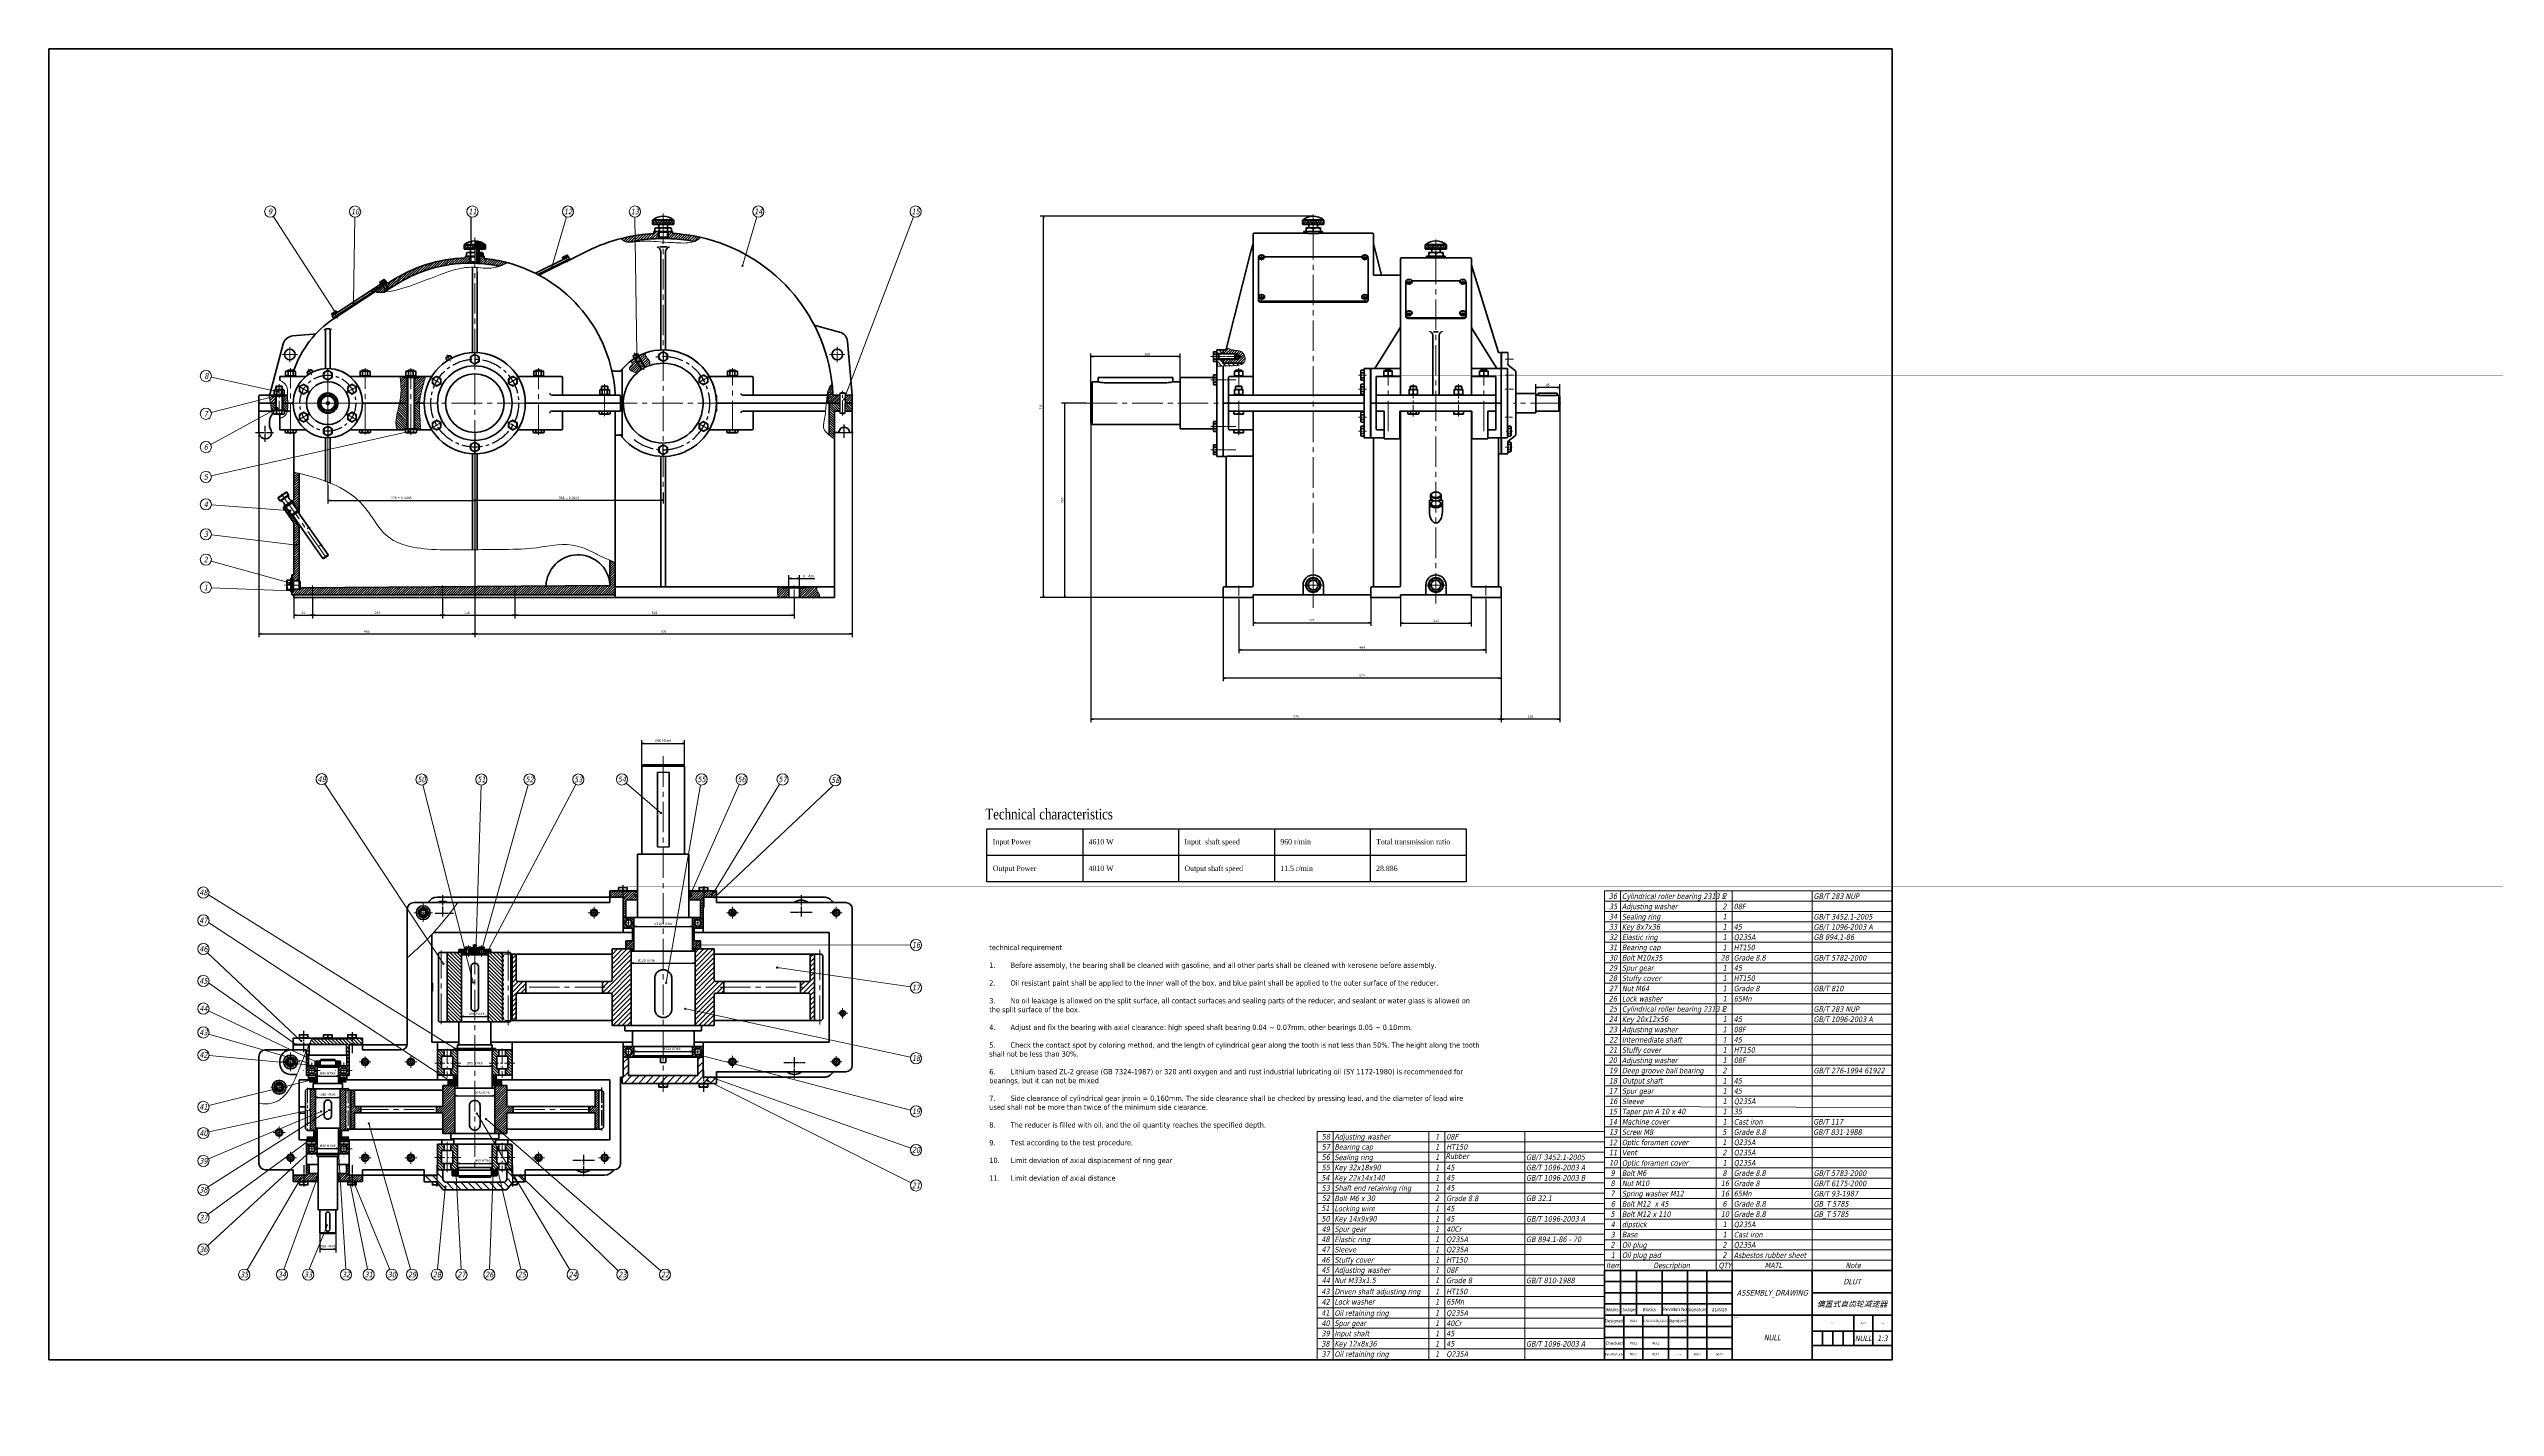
# Model space of a CAD drawing. Header units: millimetres. Extents: x 75 to 4670, y -59 to 2493.
import ezdxf
from ezdxf.enums import TextEntityAlignment as Align

# ---------------------------------------------------------------- set-up
doc = ezdxf.new("R2010")
doc.units = ezdxf.units.MM
doc.header["$LTSCALE"] = 3
for name, pattern in [('ACAD_ISO03W100', [30, 12, -18]), ('ACAD_ISO08W100', [36, 24, -3, 6, -3]), ('CENTER2', [28.575, 19.05, -3.175, 3.175, -3.175]), ('CENTERX2', [101.6, 63.5, -12.7, 12.7, -12.7])]:
    doc.linetypes.add(name, pattern=pattern)
for name, color, linetype, lineweight in [('剖面线 (ISO)', 7, 'Continuous', 18), ('副本(1) 中心标记（ISO）', 1, 'CENTER2', 13), ('副本(1) 中心线 (ISO)', 1, 'CENTERX2', 13), ('副本(1) 可见窄的 (ISO)', 7, 'Continuous', 15), ('副本(1) 符号 (ISO)', 7, 'Continuous', 15), ('可见 (ISO)', 7, 'Continuous', 50), ('标题 (ISO)', 7, 'Continuous', 50), ('草图几何图元 (ISO)', 7, 'Continuous', 25)]:
    doc.layers.add(name, color=color, linetype=linetype, lineweight=lineweight)
doc.styles.add('A0', font='techb___.ttf', dxfattribs={"width": 0.8})
doc.styles.add('GB（3.5）', font='', dxfattribs={"width": 0.8})
doc.styles.add('MtXpl_Tahoma', font='')
doc.styles.get("Standard").update_dxf_attribs({"font": ''})
doc.styles.add('文本样式54', font='tahoma.ttf')
doc.styles.add('文本样式55', font='tahoma.ttf')
doc.styles.add('文本样式57', font='arial.ttf')
doc.styles.add('注释文本 (ISO)', font='tahoma.ttf')
doc.styles.get('GB（3.5）').set_extended_font_data('Tahoma', italic=True)
doc.styles.get('MtXpl_Tahoma').set_extended_font_data('Tahoma', italic=True)
doc.styles.get('Standard').set_extended_font_data('Tahoma', italic=True)
doc.dimstyles.new('默认 (GB)', dxfattribs={"dimscale": 3, "dimtxt": 1.5, "dimasz": 1.5, "dimexe": 2, "dimexo": 0, "dimgap": 0.75, "dimtad": 1, "dimrnd": 1e-08, "dimdsep": 46, "dimtxsty": '注释文本 (ISO)', "dimblk": 'Filled-2', "dimcen": 0.09, "dimdle": 10, "dimclrd": 256, "dimclre": 256, "dimclrt": 256, "dimaunit": 1, "dimadec": 3, "dimazin": 2, "dimtfac": 1, "dimtmove": 0, "dimatfit": 3, "dimldrblk": 'Filled-2', "dimfxl": 1, "dimtolj": 1, "dimtzin": 0, "dimlwd": -1, "dimlwe": -1, "dimarcsym": 0})
pattern_1 = [(135, (0, 0), (-2.0205576, -2.0205576), [])]
pattern_2 = [(45, (0, 0), (-1.3470384, 1.3470384), [])]
pattern_3 = [(45, (0, 0), (-2.0205576, 2.0205576), [])]
pattern_4 = [(135, (0, 0), (-3.367596, -3.367596), [])]
pattern_5 = [(45, (0, 0), (-2.245064, 2.245064), [])]
pattern_6 = [(45, (0, 0), (-0.2245064, 0.2245064), [])]
pattern_7 = [(45, (0, 0), (-0.8980256, 0.8980256), [])]
pattern_8 = [(45, (0, 0), (-0.4490128, 0.4490128), [])]
pattern_9 = [(45, (0.0537, -0.0001), (-2.4695704, 2.4695704), []), (135, (0.0537, -0.0001), (-2.4695704, -2.4695704), [])]
pattern_10 = [(45, (0.0537, -0.0001), (-2.4695704, 2.4695704), [])]
pattern_11 = [(45, (0.0537, -0.0001), (-2.0205576, 2.0205576), [])]
pattern_12 = [(45, (5.135, 0), (-2.4695704, 2.4695704), []), (135, (5.135, 0), (-2.4695704, -2.4695704), [])]
pattern_13 = [(45, (60, 0), (-2.245064, 2.245064), [])]
pattern_14 = [(45, (60, -147), (-2.245064, 2.245064), [])]
pattern_15 = [(45, (-7e-13, -147), (-2.245064, 2.245064), [])]

# ---------------------------------------------------------------- blocks, each defined once
blk = doc.blocks.new('图框 Default Border')
at = {"layer": '可见 (ISO)', "flags": 128}
blk.add_lwpolyline([(25, 10), (25, 831), (1179, 831), (1179, 10), (25, 10)], dxfattribs=at)
blk = doc.blocks.new('Filled-2')
at = {"color": 0}
for p, q in [((0, 0), (-1, 0.125)), ((-1, 0.125), (-1, -0.125)), ((-1, 0), (0, 0)), ((-1, -0.125), (0, 0))]:
    blk.add_line(p, q, dxfattribs=at)
at = {"color": 0, "flags": 128}
blk.add_lwpolyline([(-1, -0.125), (0, 0), (-1, 0.125), (-1, -0.125)], dxfattribs=at)
at = {"color": 0}
blk.add_solid([(-1, -0.125), (0, 0), (-1, 0.125), (-1, -0.125)], dxfattribs=at)
blk = doc.blocks.new('*D70')
at = {"transparency": 16777216}
for p, q in [((598.9, 1673.5), (598.9, 1638.7)), ((874.9, 1673.5), (874.9, 1638.7)), ((603.4, 1644.7), (870.4, 1644.7))]:
    blk.add_line(p, q, dxfattribs=at)
at = {"layer": 'Defpoints', "color": 0, "transparency": 16777216}
for p in [(598.9, 1673.5), (874.9, 1673.5), (874.9, 1644.7)]:
    blk.add_point(p, dxfattribs=at)
at = {"transparency": 16777216, "xscale": 4.5, "yscale": 4.5, "zscale": 4.5, "rotation": 180}
blk.add_blockref('Filled-2', (598.9, 1644.7), dxfattribs=at)
at = {"transparency": 16777216, "xscale": 4.5, "yscale": 4.5, "zscale": 4.5}
blk.add_blockref('Filled-2', (874.9, 1644.7), dxfattribs=at)
at = {"transparency": 16777216, "insert": (736.9, 1649.3), "char_height": 4.5, "attachment_point": 5, "style": '注释文本 (ISO)'}
blk.add_mtext('\\A1;276 %%P 0.0405', dxfattribs=at)
blk = doc.blocks.new('*D71')
at = {"transparency": 16777216}
for p, q in [((874.9, 1671.5), (874.9, 1639)), ((1228.9, 1658.6), (1228.9, 1639)), ((879.4, 1645), (1224.4, 1645))]:
    blk.add_line(p, q, dxfattribs=at)
at = {"layer": 'Defpoints', "color": 0, "transparency": 16777216}
for p in [(874.9, 1671.5), (1228.9, 1658.6), (1228.9, 1645)]:
    blk.add_point(p, dxfattribs=at)
at = {"transparency": 16777216, "xscale": 4.5, "yscale": 4.5, "zscale": 4.5, "rotation": 180}
blk.add_blockref('Filled-2', (874.9, 1645), dxfattribs=at)
at = {"transparency": 16777216, "xscale": 4.5, "yscale": 4.5, "zscale": 4.5}
blk.add_blockref('Filled-2', (1228.9, 1645), dxfattribs=at)
at = {"transparency": 16777216, "insert": (1051.9, 1649.6), "char_height": 4.5, "attachment_point": 5, "style": '注释文本 (ISO)'}
blk.add_mtext('\\A1;354 %%P 0.0445', dxfattribs=at)
blk = doc.blocks.new('*D72')
at = {"transparency": 16777216}
for p, q in [((469.4, 1772.4), (469.4, 1388)), ((874.8, 1772.4), (874.8, 1388)), ((473.9, 1394), (870.3, 1394))]:
    blk.add_line(p, q, dxfattribs=at)
at = {"layer": 'Defpoints', "color": 0, "transparency": 16777216}
for p in [(469.4, 1772.4), (874.8, 1772.4), (874.8, 1394)]:
    blk.add_point(p, dxfattribs=at)
at = {"transparency": 16777216, "xscale": 4.5, "yscale": 4.5, "zscale": 4.5, "rotation": 180}
blk.add_blockref('Filled-2', (469.4, 1394), dxfattribs=at)
at = {"transparency": 16777216, "xscale": 4.5, "yscale": 4.5, "zscale": 4.5}
blk.add_blockref('Filled-2', (874.8, 1394), dxfattribs=at)
at = {"transparency": 16777216, "insert": (672.1, 1398.6), "char_height": 4.5, "attachment_point": 5, "style": '注释文本 (ISO)'}
blk.add_mtext('\\A1;405', dxfattribs=at)
blk = doc.blocks.new('*D73')
at = {"transparency": 16777216}
for p, q in [((1583.9, 1812.4), (1583.9, 1388)), ((874.8, 1412), (874.8, 1388)), ((879.3, 1394), (1579.4, 1394))]:
    blk.add_line(p, q, dxfattribs=at)
at = {"layer": 'Defpoints', "color": 0, "transparency": 16777216}
for p in [(1583.9, 1812.4), (874.8, 1412), (1583.9, 1394)]:
    blk.add_point(p, dxfattribs=at)
at = {"transparency": 16777216, "xscale": 4.5, "yscale": 4.5, "zscale": 4.5, "rotation": 180}
blk.add_blockref('Filled-2', (874.8, 1394), dxfattribs=at)
at = {"transparency": 16777216, "xscale": 4.5, "yscale": 4.5, "zscale": 4.5}
blk.add_blockref('Filled-2', (1583.9, 1394), dxfattribs=at)
at = {"transparency": 16777216, "insert": (1229.3, 1398.6), "char_height": 4.5, "attachment_point": 5, "style": '注释文本 (ISO)'}
blk.add_mtext('\\A1;709', dxfattribs=at)
blk = doc.blocks.new('*D74')
at = {"transparency": 16777216}
for p, q in [((535.2, 1462.4), (535.2, 1423)), ((539.7, 1429), (565.7, 1429)), ((570.2, 1457.9), (570.2, 1423))]:
    blk.add_line(p, q, dxfattribs=at)
at = {"layer": 'Defpoints', "color": 0, "transparency": 16777216}
for p in [(535.2, 1462.4), (570.2, 1457.9), (570.2, 1429)]:
    blk.add_point(p, dxfattribs=at)
at = {"transparency": 16777216, "xscale": 4.5, "yscale": 4.5, "zscale": 4.5, "rotation": 180}
blk.add_blockref('Filled-2', (535.2, 1429), dxfattribs=at)
at = {"transparency": 16777216, "xscale": 4.5, "yscale": 4.5, "zscale": 4.5}
blk.add_blockref('Filled-2', (570.2, 1429), dxfattribs=at)
at = {"transparency": 16777216, "insert": (552.7, 1433.6), "char_height": 4.5, "attachment_point": 5, "style": '注释文本 (ISO)'}
blk.add_mtext('\\A1;35', dxfattribs=at)
blk = doc.blocks.new('*D75')
at = {"transparency": 16777216}
for p, q in [((570.2, 1462.4), (570.2, 1423)), ((574.7, 1429), (809.8, 1429)), ((814.3, 1462.4), (814.3, 1423))]:
    blk.add_line(p, q, dxfattribs=at)
at = {"layer": 'Defpoints', "color": 0, "transparency": 16777216}
for p in [(570.2, 1462.4), (814.3, 1462.4), (814.3, 1429)]:
    blk.add_point(p, dxfattribs=at)
at = {"transparency": 16777216, "xscale": 4.5, "yscale": 4.5, "zscale": 4.5, "rotation": 180}
blk.add_blockref('Filled-2', (570.2, 1429), dxfattribs=at)
at = {"transparency": 16777216, "xscale": 4.5, "yscale": 4.5, "zscale": 4.5}
blk.add_blockref('Filled-2', (814.3, 1429), dxfattribs=at)
at = {"transparency": 16777216, "insert": (692.2, 1433.5), "char_height": 4.5, "attachment_point": 5, "style": '注释文本 (ISO)'}
blk.add_mtext('\\A1;244', dxfattribs=at)
blk = doc.blocks.new('*D76')
at = {"transparency": 16777216}
for p, q in [((814.3, 1462.4), (814.3, 1423)), ((818.8, 1429), (945.6, 1429)), ((950.1, 1462.4), (950.1, 1423))]:
    blk.add_line(p, q, dxfattribs=at)
at = {"layer": 'Defpoints', "color": 0, "transparency": 16777216}
for p in [(814.3, 1462.4), (950.1, 1462.4), (950.1, 1429)]:
    blk.add_point(p, dxfattribs=at)
at = {"transparency": 16777216, "xscale": 4.5, "yscale": 4.5, "zscale": 4.5, "rotation": 180}
blk.add_blockref('Filled-2', (814.3, 1429), dxfattribs=at)
at = {"transparency": 16777216, "xscale": 4.5, "yscale": 4.5, "zscale": 4.5}
blk.add_blockref('Filled-2', (950.1, 1429), dxfattribs=at)
at = {"transparency": 16777216, "insert": (860, 1433.6), "char_height": 4.5, "attachment_point": 5, "style": '注释文本 (ISO)'}
blk.add_mtext('\\A1;136', dxfattribs=at)
blk = doc.blocks.new('*D77')
at = {"transparency": 16777216}
for p, q in [((950.1, 1462.4), (950.1, 1423)), ((954.6, 1429), (1470.6, 1429)), ((1475.1, 1462.4), (1475.1, 1423))]:
    blk.add_line(p, q, dxfattribs=at)
at = {"layer": 'Defpoints', "color": 0, "transparency": 16777216}
for p in [(950.1, 1462.4), (1475.1, 1462.4), (1475.1, 1429)]:
    blk.add_point(p, dxfattribs=at)
at = {"transparency": 16777216, "xscale": 4.5, "yscale": 4.5, "zscale": 4.5, "rotation": 180}
blk.add_blockref('Filled-2', (950.1, 1429), dxfattribs=at)
at = {"transparency": 16777216, "xscale": 4.5, "yscale": 4.5, "zscale": 4.5}
blk.add_blockref('Filled-2', (1475.1, 1429), dxfattribs=at)
at = {"transparency": 16777216, "insert": (1212.6, 1433.6), "char_height": 4.5, "attachment_point": 5, "style": '注释文本 (ISO)'}
blk.add_mtext('\\A1;525', dxfattribs=at)
blk = doc.blocks.new('*D78')
at = {"transparency": 16777216}
for p, q in [((2280.8, 1462.4), (2280.8, 1305)), ((2802.8, 1462.4), (2802.8, 1305)), ((2798.3, 1311), (2285.3, 1311))]:
    blk.add_line(p, q, dxfattribs=at)
at = {"layer": 'Defpoints', "color": 0, "transparency": 16777216}
for p in [(2280.8, 1462.4), (2802.8, 1462.4), (2280.8, 1311)]:
    blk.add_point(p, dxfattribs=at)
at = {"transparency": 16777216, "xscale": 4.5, "yscale": 4.5, "zscale": 4.5, "rotation": 180}
blk.add_blockref('Filled-2', (2280.8, 1311), dxfattribs=at)
at = {"transparency": 16777216, "xscale": 4.5, "yscale": 4.5, "zscale": 4.5}
blk.add_blockref('Filled-2', (2802.8, 1311), dxfattribs=at)
at = {"transparency": 16777216, "insert": (2541.8, 1315.6), "char_height": 4.5, "attachment_point": 5, "style": '注释文本 (ISO)'}
blk.add_mtext('\\A1;522', dxfattribs=at)
blk = doc.blocks.new('*D79')
at = {"transparency": 16777216}
for p, q in [((2032, 1827.4), (2032, 1228)), ((2802.8, 1462.4), (2802.8, 1228)), ((2798.3, 1234), (2036.5, 1234))]:
    blk.add_line(p, q, dxfattribs=at)
at = {"layer": 'Defpoints', "color": 0, "transparency": 16777216}
for p in [(2032, 1827.4), (2802.8, 1462.4), (2032, 1234)]:
    blk.add_point(p, dxfattribs=at)
at = {"transparency": 16777216, "xscale": 4.5, "yscale": 4.5, "zscale": 4.5, "rotation": 180}
blk.add_blockref('Filled-2', (2032, 1234), dxfattribs=at)
at = {"transparency": 16777216, "xscale": 4.5, "yscale": 4.5, "zscale": 4.5}
blk.add_blockref('Filled-2', (2802.8, 1234), dxfattribs=at)
at = {"transparency": 16777216, "insert": (2417.4, 1238.6), "char_height": 4.5, "attachment_point": 5, "style": '注释文本 (ISO)'}
blk.add_mtext('\\A1;770', dxfattribs=at)
blk = doc.blocks.new('*D80')
at = {"transparency": 16777216}
for p, q in [((2912.8, 1827.4), (2912.8, 1228)), ((2802.8, 1234), (2802.8, 1240)), ((2908.3, 1234), (2807.3, 1234))]:
    blk.add_line(p, q, dxfattribs=at)
at = {"layer": 'Defpoints', "color": 0, "transparency": 16777216}
for p in [(2912.8, 1827.4), (2802.8, 1234), (2802.8, 1234)]:
    blk.add_point(p, dxfattribs=at)
at = {"transparency": 16777216, "xscale": 4.5, "yscale": 4.5, "zscale": 4.5, "rotation": 180}
blk.add_blockref('Filled-2', (2802.8, 1234), dxfattribs=at)
at = {"transparency": 16777216, "xscale": 4.5, "yscale": 4.5, "zscale": 4.5}
blk.add_blockref('Filled-2', (2912.8, 1234), dxfattribs=at)
at = {"transparency": 16777216, "insert": (2857.8, 1238.6), "char_height": 4.5, "attachment_point": 5, "style": '注释文本 (ISO)'}
blk.add_mtext('\\A1;110', dxfattribs=at)
blk = doc.blocks.new('*D81')
at = {"transparency": 16777216}
for p, q in [((2336.8, 1462.4), (2336.8, 1409)), ((2557.8, 1462.4), (2557.8, 1409)), ((2341.3, 1415), (2553.3, 1415))]:
    blk.add_line(p, q, dxfattribs=at)
at = {"layer": 'Defpoints', "color": 0, "transparency": 16777216}
for p in [(2336.8, 1462.4), (2557.8, 1462.4), (2557.8, 1415)]:
    blk.add_point(p, dxfattribs=at)
at = {"transparency": 16777216, "xscale": 4.5, "yscale": 4.5, "zscale": 4.5, "rotation": 180}
blk.add_blockref('Filled-2', (2336.8, 1415), dxfattribs=at)
at = {"transparency": 16777216, "xscale": 4.5, "yscale": 4.5, "zscale": 4.5}
blk.add_blockref('Filled-2', (2557.8, 1415), dxfattribs=at)
at = {"transparency": 16777216, "insert": (2447.3, 1419.5), "char_height": 4.5, "attachment_point": 5, "style": '注释文本 (ISO)'}
blk.add_mtext('\\A1;221', dxfattribs=at)
blk = doc.blocks.new('*D82')
at = {"transparency": 16777216}
for p, q in [((2613.8, 1464.4), (2613.8, 1408)), ((2746.8, 1462.4), (2746.8, 1408)), ((2618.3, 1414), (2742.3, 1414))]:
    blk.add_line(p, q, dxfattribs=at)
at = {"layer": 'Defpoints', "color": 0, "transparency": 16777216}
for p in [(2613.8, 1464.4), (2746.8, 1462.4), (2746.8, 1414)]:
    blk.add_point(p, dxfattribs=at)
at = {"transparency": 16777216, "xscale": 4.5, "yscale": 4.5, "zscale": 4.5, "rotation": 180}
blk.add_blockref('Filled-2', (2613.8, 1414), dxfattribs=at)
at = {"transparency": 16777216, "xscale": 4.5, "yscale": 4.5, "zscale": 4.5}
blk.add_blockref('Filled-2', (2746.8, 1414), dxfattribs=at)
at = {"transparency": 16777216, "insert": (2680.3, 1418.6), "char_height": 4.5, "attachment_point": 5, "style": '注释文本 (ISO)'}
blk.add_mtext('\\A1;133', dxfattribs=at)
blk = doc.blocks.new('*D83')
at = {"transparency": 16777216}
for p, q in [((2309.8, 1457.9), (2309.8, 1358)), ((2773.8, 1457.9), (2773.8, 1358)), ((2314.3, 1364), (2769.3, 1364))]:
    blk.add_line(p, q, dxfattribs=at)
at = {"layer": 'Defpoints', "color": 0, "transparency": 16777216}
for p in [(2309.8, 1457.9), (2773.8, 1457.9), (2773.8, 1364)]:
    blk.add_point(p, dxfattribs=at)
at = {"transparency": 16777216, "xscale": 4.5, "yscale": 4.5, "zscale": 4.5, "rotation": 180}
blk.add_blockref('Filled-2', (2309.8, 1364), dxfattribs=at)
at = {"transparency": 16777216, "xscale": 4.5, "yscale": 4.5, "zscale": 4.5}
blk.add_blockref('Filled-2', (2773.8, 1364), dxfattribs=at)
at = {"transparency": 16777216, "insert": (2541.8, 1368.6), "char_height": 4.5, "attachment_point": 5, "style": '注释文本 (ISO)'}
blk.add_mtext('\\A1;464', dxfattribs=at)
blk = doc.blocks.new('*D84')
at = {"transparency": 16777216}
for p, q in [((583.9, 289.7), (583.9, 232)), ((613.9, 289.7), (613.9, 232)), ((588.4, 238), (609.4, 238))]:
    blk.add_line(p, q, dxfattribs=at)
at = {"layer": 'Defpoints', "color": 0, "transparency": 16777216}
for p in [(583.9, 289.7), (613.9, 289.7), (613.9, 238)]:
    blk.add_point(p, dxfattribs=at)
at = {"transparency": 16777216, "xscale": 4.5, "yscale": 4.5, "zscale": 4.5, "rotation": 180}
blk.add_blockref('Filled-2', (583.9, 238), dxfattribs=at)
at = {"transparency": 16777216, "xscale": 4.5, "yscale": 4.5, "zscale": 4.5}
blk.add_blockref('Filled-2', (613.9, 238), dxfattribs=at)
at = {"transparency": 16777216, "insert": (598.9, 243.1), "char_height": 4.5, "attachment_point": 5, "style": '注释文本 (ISO)'}
blk.add_mtext('\\A1;{\\fISOCPEUR|b0|i0|c0|p34;%%C}30 H7/r6', dxfattribs=at)
blk = doc.blocks.new('*D85')
at = {"transparency": 16777216}
for p, q in [((578.9, 426.2), (578.9, 433)), ((583.4, 427), (614.4, 427)), ((618.9, 426.2), (618.9, 433))]:
    blk.add_line(p, q, dxfattribs=at)
at = {"layer": 'Defpoints', "color": 0, "transparency": 16777216}
for p in [(578.9, 426.2), (618.9, 427), (618.9, 426.2)]:
    blk.add_point(p, dxfattribs=at)
at = {"transparency": 16777216, "xscale": 4.5, "yscale": 4.5, "zscale": 4.5, "rotation": 180}
blk.add_blockref('Filled-2', (578.9, 427), dxfattribs=at)
at = {"transparency": 16777216, "xscale": 4.5, "yscale": 4.5, "zscale": 4.5}
blk.add_blockref('Filled-2', (618.9, 427), dxfattribs=at)
at = {"transparency": 16777216, "insert": (598.9, 432.1), "char_height": 4.5, "attachment_point": 5, "style": '注释文本 (ISO)'}
blk.add_mtext('\\A1;{\\fISOCPEUR|b0|i0|c0|p34;%%C}40 H7/k6', dxfattribs=at)
blk = doc.blocks.new('*D86')
at = {"transparency": 16777216}
for p, q in [((578.9, 573.2), (578.9, 557)), ((583.4, 563), (614.4, 563)), ((618.9, 573.2), (618.9, 557))]:
    blk.add_line(p, q, dxfattribs=at)
at = {"layer": 'Defpoints', "color": 0, "transparency": 16777216}
for p in [(578.9, 573.2), (618.9, 573.2), (618.9, 563)]:
    blk.add_point(p, dxfattribs=at)
at = {"transparency": 16777216, "xscale": 4.5, "yscale": 4.5, "zscale": 4.5, "rotation": 180}
blk.add_blockref('Filled-2', (578.9, 563), dxfattribs=at)
at = {"transparency": 16777216, "xscale": 4.5, "yscale": 4.5, "zscale": 4.5}
blk.add_blockref('Filled-2', (618.9, 563), dxfattribs=at)
at = {"transparency": 16777216, "insert": (598.9, 568.1), "char_height": 4.5, "attachment_point": 5, "style": '注释文本 (ISO)'}
blk.add_mtext('\\A1;{\\fISOCPEUR|b0|i0|c0|p34;%%C}40 H7/k6', dxfattribs=at)
blk = doc.blocks.new('*D87')
at = {"transparency": 16777216}
for p, q in [((575.9, 501.4), (575.9, 529)), ((580.4, 523), (617.4, 523)), ((621.9, 501.4), (621.9, 529))]:
    blk.add_line(p, q, dxfattribs=at)
at = {"layer": 'Defpoints', "color": 0, "transparency": 16777216}
for p in [(621.9, 523), (575.9, 501.4), (621.9, 501.4)]:
    blk.add_point(p, dxfattribs=at)
at = {"transparency": 16777216, "xscale": 4.5, "yscale": 4.5, "zscale": 4.5, "rotation": 180}
blk.add_blockref('Filled-2', (575.9, 523), dxfattribs=at)
at = {"transparency": 16777216, "xscale": 4.5, "yscale": 4.5, "zscale": 4.5}
blk.add_blockref('Filled-2', (621.9, 523), dxfattribs=at)
at = {"transparency": 16777216, "insert": (598.9, 528.1), "char_height": 4.5, "attachment_point": 5, "style": '注释文本 (ISO)'}
blk.add_mtext('\\A1;{\\fISOCPEUR|b0|i0|c0|p34;%%C}46 H7/r6', dxfattribs=at)
blk = doc.blocks.new('*D88')
at = {"transparency": 16777216}
for p, q in [((837.4, 527), (837.4, 520.2)), ((841.9, 526.2), (907.9, 526.2)), ((912.4, 527), (912.4, 520.2))]:
    blk.add_line(p, q, dxfattribs=at)
at = {"layer": 'Defpoints', "color": 0, "transparency": 16777216}
for p in [(837.4, 527), (912.4, 527), (912.4, 526.2)]:
    blk.add_point(p, dxfattribs=at)
at = {"transparency": 16777216, "xscale": 4.5, "yscale": 4.5, "zscale": 4.5, "rotation": 180}
blk.add_blockref('Filled-2', (837.4, 526.2), dxfattribs=at)
at = {"transparency": 16777216, "xscale": 4.5, "yscale": 4.5, "zscale": 4.5}
blk.add_blockref('Filled-2', (912.4, 526.2), dxfattribs=at)
at = {"transparency": 16777216, "insert": (888.7, 531.3), "char_height": 4.5, "attachment_point": 5, "style": '注释文本 (ISO)'}
blk.add_mtext('\\A1;{\\fISOCPEUR|b0|i0|c0|p34;%%C}75 H7/r6', dxfattribs=at)
blk = doc.blocks.new('*D89')
at = {"transparency": 16777216}
for p, q in [((842.4, 411.2), (842.4, 393)), ((846.9, 399), (902.9, 399)), ((907.4, 411.2), (907.4, 393))]:
    blk.add_line(p, q, dxfattribs=at)
at = {"layer": 'Defpoints', "color": 0, "transparency": 16777216}
for p in [(842.4, 411.2), (907.4, 411.2), (907.4, 399)]:
    blk.add_point(p, dxfattribs=at)
at = {"transparency": 16777216, "xscale": 4.5, "yscale": 4.5, "zscale": 4.5, "rotation": 180}
blk.add_blockref('Filled-2', (842.4, 399), dxfattribs=at)
at = {"transparency": 16777216, "xscale": 4.5, "yscale": 4.5, "zscale": 4.5}
blk.add_blockref('Filled-2', (907.4, 399), dxfattribs=at)
at = {"transparency": 16777216, "insert": (890, 404.1), "char_height": 4.5, "attachment_point": 5, "style": '注释文本 (ISO)'}
blk.add_mtext('\\A1;{\\fISOCPEUR|b0|i0|c0|p34;%%C}65 H7/k6', dxfattribs=at)
blk = doc.blocks.new('*D90')
at = {"transparency": 16777216}
for p, q in [((842.4, 588.7), (842.4, 576)), ((846.9, 582), (902.9, 582)), ((907.4, 588.7), (907.4, 576))]:
    blk.add_line(p, q, dxfattribs=at)
at = {"layer": 'Defpoints', "color": 0, "transparency": 16777216}
for p in [(842.4, 588.7), (907.4, 588.7), (907.4, 582)]:
    blk.add_point(p, dxfattribs=at)
at = {"transparency": 16777216, "xscale": 4.5, "yscale": 4.5, "zscale": 4.5, "rotation": 180}
blk.add_blockref('Filled-2', (842.4, 582), dxfattribs=at)
at = {"transparency": 16777216, "xscale": 4.5, "yscale": 4.5, "zscale": 4.5}
blk.add_blockref('Filled-2', (907.4, 582), dxfattribs=at)
at = {"transparency": 16777216, "insert": (874.9, 587.1), "char_height": 4.5, "attachment_point": 5, "style": '注释文本 (ISO)'}
blk.add_mtext('\\A1;{\\fISOCPEUR|b0|i0|c0|p34;%%C}65 H7/k6', dxfattribs=at)
blk = doc.blocks.new('*D91')
at = {"transparency": 16777216}
for p, q in [((849.9, 666.8), (849.9, 681)), ((854.4, 675), (895.4, 675)), ((899.9, 666.8), (899.9, 681))]:
    blk.add_line(p, q, dxfattribs=at)
at = {"layer": 'Defpoints', "color": 0, "transparency": 16777216}
for p in [(849.9, 666.8), (899.9, 675), (899.9, 666.8)]:
    blk.add_point(p, dxfattribs=at)
at = {"transparency": 16777216, "xscale": 4.5, "yscale": 4.5, "zscale": 4.5, "rotation": 180}
blk.add_blockref('Filled-2', (849.9, 675), dxfattribs=at)
at = {"transparency": 16777216, "xscale": 4.5, "yscale": 4.5, "zscale": 4.5}
blk.add_blockref('Filled-2', (899.9, 675), dxfattribs=at)
at = {"transparency": 16777216, "insert": (879, 680.1), "char_height": 4.5, "attachment_point": 5, "style": '注释文本 (ISO)'}
blk.add_mtext('\\A1;{\\fISOCPEUR|b0|i0|c0|p34;%%C}50 H7/r6', dxfattribs=at)
blk = doc.blocks.new('*D92')
at = {"transparency": 16777216}
for p, q in [((1173.9, 842.1), (1173.9, 850)), ((1178.4, 844), (1279.4, 844)), ((1283.9, 842.1), (1283.9, 850))]:
    blk.add_line(p, q, dxfattribs=at)
at = {"layer": 'Defpoints', "color": 0, "transparency": 16777216}
for p in [(1173.9, 842.1), (1283.9, 844), (1283.9, 842.1)]:
    blk.add_point(p, dxfattribs=at)
at = {"transparency": 16777216, "xscale": 4.5, "yscale": 4.5, "zscale": 4.5, "rotation": 180}
blk.add_blockref('Filled-2', (1173.9, 844), dxfattribs=at)
at = {"transparency": 16777216, "xscale": 4.5, "yscale": 4.5, "zscale": 4.5}
blk.add_blockref('Filled-2', (1283.9, 844), dxfattribs=at)
at = {"transparency": 16777216, "insert": (1228.9, 849.1), "char_height": 4.5, "attachment_point": 5, "style": '注释文本 (ISO)'}
blk.add_mtext('\\A1;{\\fISOCPEUR|b0|i0|c0|p34;%%C}110 H7/k6', dxfattribs=at)
blk = doc.blocks.new('*D93')
at = {"transparency": 16777216}
for p, q in [((1168.9, 730), (1168.9, 781.1)), ((1173.4, 775.1), (1284.4, 775.1)), ((1288.9, 730), (1288.9, 781.1))]:
    blk.add_line(p, q, dxfattribs=at)
at = {"layer": 'Defpoints', "color": 0, "transparency": 16777216}
for p in [(1288.9, 775.1), (1168.9, 730), (1288.9, 730)]:
    blk.add_point(p, dxfattribs=at)
at = {"transparency": 16777216, "xscale": 4.5, "yscale": 4.5, "zscale": 4.5, "rotation": 180}
blk.add_blockref('Filled-2', (1168.9, 775.1), dxfattribs=at)
at = {"transparency": 16777216, "xscale": 4.5, "yscale": 4.5, "zscale": 4.5}
blk.add_blockref('Filled-2', (1288.9, 775.1), dxfattribs=at)
at = {"transparency": 16777216, "insert": (1197, 780.2), "char_height": 4.5, "attachment_point": 5, "style": '注释文本 (ISO)'}
blk.add_mtext('\\A1;{\\fISOCPEUR|b0|i0|c0|p34;%%C}120 H7/r6', dxfattribs=at)
blk = doc.blocks.new('*D94')
at = {"transparency": 16777216}
for p, q in [((1173.9, 605), (1173.9, 615.1)), ((1178.4, 609.1), (1279.4, 609.1)), ((1283.9, 605), (1283.9, 615.1))]:
    blk.add_line(p, q, dxfattribs=at)
at = {"layer": 'Defpoints', "color": 0, "transparency": 16777216}
for p in [(1173.9, 605), (1283.9, 609.1), (1283.9, 605)]:
    blk.add_point(p, dxfattribs=at)
at = {"transparency": 16777216, "xscale": 4.5, "yscale": 4.5, "zscale": 4.5, "rotation": 180}
blk.add_blockref('Filled-2', (1173.9, 609.1), dxfattribs=at)
at = {"transparency": 16777216, "xscale": 4.5, "yscale": 4.5, "zscale": 4.5}
blk.add_blockref('Filled-2', (1283.9, 609.1), dxfattribs=at)
at = {"transparency": 16777216, "insert": (1244.8, 614.2), "char_height": 4.5, "attachment_point": 5, "style": '注释文本 (ISO)'}
blk.add_mtext('\\A1;{\\fISOCPEUR|b0|i0|c0|p34;%%C}110 H7/k6', dxfattribs=at)
blk = doc.blocks.new('*D95')
at = {"transparency": 16777216}
for p, q in [((1188.9, 1145.5), (1188.9, 1194)), ((1193.4, 1188), (1264.4, 1188)), ((1268.9, 1145.5), (1268.9, 1194))]:
    blk.add_line(p, q, dxfattribs=at)
at = {"layer": 'Defpoints', "color": 0, "transparency": 16777216}
for p in [(1268.9, 1188), (1188.9, 1145.5), (1268.9, 1145.5)]:
    blk.add_point(p, dxfattribs=at)
at = {"transparency": 16777216, "xscale": 4.5, "yscale": 4.5, "zscale": 4.5, "rotation": 180}
blk.add_blockref('Filled-2', (1188.9, 1188), dxfattribs=at)
at = {"transparency": 16777216, "xscale": 4.5, "yscale": 4.5, "zscale": 4.5}
blk.add_blockref('Filled-2', (1268.9, 1188), dxfattribs=at)
at = {"transparency": 16777216, "insert": (1228.9, 1193.1), "char_height": 4.5, "attachment_point": 5, "style": '注释文本 (ISO)'}
blk.add_mtext('\\A1;{\\fISOCPEUR|b0|i0|c0|p34;%%C}80 H7/n6', dxfattribs=at)
blk = doc.blocks.new('*D96')
at = {"transparency": 16777216}
for p, q in [((2024.2, 1827.4), (1977, 1827.4)), ((1983, 1466.9), (1983, 1822.9)), ((2280.8, 1462.4), (1977, 1462.4))]:
    blk.add_line(p, q, dxfattribs=at)
at = {"layer": 'Defpoints', "color": 0, "transparency": 16777216}
for p in [(1983, 1827.4), (2024.2, 1827.4), (2280.8, 1462.4)]:
    blk.add_point(p, dxfattribs=at)
at = {"transparency": 16777216, "xscale": 4.5, "yscale": 4.5, "zscale": 4.5}
for p, rotation in [((1983, 1827.4), 90), ((1983, 1462.4), 270)]:
    blk.add_blockref('Filled-2', p, dxfattribs=dict(at, rotation=rotation))
at = {"transparency": 16777216, "insert": (1978.4, 1644.9), "char_height": 4.5, "attachment_point": 5, "rotation": 90, "style": '注释文本 (ISO)'}
blk.add_mtext('\\A1;365', dxfattribs=at)
blk = doc.blocks.new('*D97')
at = {"transparency": 16777216}
for p, q in [((2449.8, 2178.8), (1937, 2178.8)), ((1943, 1466.9), (1943, 2174.3)), ((2280.8, 1462.4), (1937, 1462.4))]:
    blk.add_line(p, q, dxfattribs=at)
at = {"layer": 'Defpoints', "color": 0, "transparency": 16777216}
for p in [(1943, 2178.8), (2449.8, 2178.8), (2280.8, 1462.4)]:
    blk.add_point(p, dxfattribs=at)
at = {"transparency": 16777216, "xscale": 4.5, "yscale": 4.5, "zscale": 4.5}
for p, rotation in [((1943, 2178.8), 90), ((1943, 1462.4), 270)]:
    blk.add_blockref('Filled-2', p, dxfattribs=dict(at, rotation=rotation))
at = {"transparency": 16777216, "insert": (1938.4, 1820.6), "char_height": 4.5, "attachment_point": 5, "rotation": 90, "style": '注释文本 (ISO)'}
blk.add_mtext('\\A1;716', dxfattribs=at)
blk = doc.blocks.new('*D98')
at = {"transparency": 16777216}
for p, q in [((2867.8, 1840.8), (2867.8, 1863)), ((2908.3, 1857), (2872.3, 1857)), ((2912.8, 1840.8), (2912.8, 1863))]:
    blk.add_line(p, q, dxfattribs=at)
at = {"layer": 'Defpoints', "color": 0, "transparency": 16777216}
for p in [(2867.8, 1857), (2867.8, 1840.8), (2912.8, 1840.8)]:
    blk.add_point(p, dxfattribs=at)
at = {"transparency": 16777216, "xscale": 4.5, "yscale": 4.5, "zscale": 4.5, "rotation": 180}
blk.add_blockref('Filled-2', (2867.8, 1857), dxfattribs=at)
at = {"transparency": 16777216, "xscale": 4.5, "yscale": 4.5, "zscale": 4.5}
blk.add_blockref('Filled-2', (2912.8, 1857), dxfattribs=at)
at = {"transparency": 16777216, "insert": (2890.3, 1861.5), "char_height": 4.5, "attachment_point": 5, "style": '注释文本 (ISO)'}
blk.add_mtext('\\A1;45', dxfattribs=at)
blk = doc.blocks.new('*D99')
at = {"transparency": 16777216}
for p, q in [((2032, 1864.9), (2032, 1921)), ((2195.5, 1915), (2036.5, 1915)), ((2200, 1875.4), (2200, 1921))]:
    blk.add_line(p, q, dxfattribs=at)
at = {"layer": 'Defpoints', "color": 0, "transparency": 16777216}
for p in [(2032, 1915), (2032, 1864.9), (2200, 1875.4)]:
    blk.add_point(p, dxfattribs=at)
at = {"transparency": 16777216, "xscale": 4.5, "yscale": 4.5, "zscale": 4.5, "rotation": 180}
blk.add_blockref('Filled-2', (2032, 1915), dxfattribs=at)
at = {"transparency": 16777216, "xscale": 4.5, "yscale": 4.5, "zscale": 4.5}
blk.add_blockref('Filled-2', (2200, 1915), dxfattribs=at)
at = {"transparency": 16777216, "insert": (2138, 1919.6), "char_height": 4.5, "attachment_point": 5, "style": '注释文本 (ISO)'}
blk.add_mtext('\\A1;168', dxfattribs=at)
blk = doc.blocks.new('*D104')
at = {"transparency": 16777216}
for p, q in [((1465.1, 1471.4), (1465.1, 1504)), ((1469.6, 1498), (1480.6, 1498)), ((1485.1, 1471.4), (1485.1, 1504)), ((1485.1, 1498), (1513.9, 1498))]:
    blk.add_line(p, q, dxfattribs=at)
at = {"layer": 'Defpoints', "color": 0, "transparency": 16777216}
for p in [(1465.1, 1471.4), (1485.1, 1498), (1485.1, 1471.4)]:
    blk.add_point(p, dxfattribs=at)
at = {"transparency": 16777216, "xscale": 4.5, "yscale": 4.5, "zscale": 4.5, "rotation": 180}
blk.add_blockref('Filled-2', (1465.1, 1498), dxfattribs=at)
at = {"transparency": 16777216, "xscale": 4.5, "yscale": 4.5, "zscale": 4.5}
blk.add_blockref('Filled-2', (1485.1, 1498), dxfattribs=at)
at = {"transparency": 16777216, "insert": (1501.8, 1502.6), "char_height": 4.5, "attachment_point": 5, "style": '注释文本 (ISO)'}
blk.add_mtext('\\A1;6 - {\\fISOCPEUR|b0|i0|c0|p34;%%C}20', dxfattribs=at)
blk = doc.blocks.new('*U106')
at = {"color": 0, "linetype": 'CENTER2', "transparency": 16777216}
for p, q in [((-18.5, 0), (-2.4, 0)), ((0, 2.4), (0, 12.1)), ((2.4, 0), (15.6, 0)), ((0, -17.6), (0, -2.4))]:
    blk.add_line(p, q, dxfattribs=at)
at = {"color": 0, "linetype": 'Continuous', "transparency": 16777216}
for p, q in [((-1.2, 0), (1.2, 0)), ((0, -1.2), (0, 1.2))]:
    blk.add_line(p, q, dxfattribs=at)
blk = doc.blocks.new('*U107')
at = {"color": 0, "linetype": 'CENTER2', "transparency": 16777216}
for p, q in [((-19.9, 0), (-2, 0)), ((0, 2), (0, 14.6)), ((2, 0), (17.1, 0)), ((0, -10.1), (0, -2))]:
    blk.add_line(p, q, dxfattribs=at)
at = {"color": 0, "linetype": 'Continuous', "transparency": 16777216}
for p, q in [((-1, 0), (1, 0)), ((0, -1), (0, 1))]:
    blk.add_line(p, q, dxfattribs=at)

msp = doc.modelspace()

# ---------------------------------------------------------------- hatches: boundary and pattern name
h = msp.add_hatch()
h.set_pattern_fill('ANSI31', color=256)
h.paths.add_polyline_path([(865.869, 2092.99), (865.869, 2102.49), (865.869, 2103.49), (859.28, 2103.49), (857.369, 2103.49), (857.369, 2100.345, 0.13780334), (716.549, 2055.793), (710.975, 2052.138), (709.878, 2053.811), (707.37, 2052.166), (712.516, 2044.316), (713.949, 2042.13), (722.032, 2047.43, -0.14573041), (865.869, 2090.489)])
h = msp.add_hatch()
h.set_pattern_fill('ANSI31', color=256)
edge = h.paths.add_edge_path()
edge.add_line((892.369, 2099.238), (892.369, 2103.49))
edge.add_line((892.369, 2103.49), (883.869, 2103.49))
edge.add_line((883.869, 2103.49), (883.869, 2102.49))
edge.add_line((883.869, 2102.49), (883.869, 2089.99))
edge.add_line((883.869, 2089.99), (883.869, 2089.899))
edge.add_arc((866.25, 1827.449), 263.041, 77.899027, 86.159488, ccw=False)
edge.add_spline(control_points=[(921.393, 2084.645), (922.855, 2085.128), (924.349, 2085.675), (928.507, 2087.368), (931.09, 2088.603), (933.59, 2089.991)], knot_values=[1.54334207, 1.54334207, 1.54334207, 1.54334207, 2.03416692, 2.03416692, 2.88440505, 2.88440505, 2.88440505, 2.88440505], degree=3, periodic=0)
edge.add_spline(control_points=[(933.59, 2089.991), (933.616, 2090.005), (933.642, 2090.02), (933.877, 2090.151), (934.086, 2090.268), (934.527, 2090.52), (934.761, 2090.655), (935.244, 2090.937), (935.467, 2091.07), (935.772, 2091.254), (935.881, 2091.319), (936.012, 2091.399), (936.044, 2091.419), (936.044, 2091.419)], knot_values=[0.00074185, 0.00074185, 0.00074185, 0.00074185, 0.00843627, 0.00843627, 0.07033551, 0.07033551, 0.14272416, 0.14272416, 0.23095679, 0.23095679, 0.29849524, 0.29849524, 0.35550673, 0.35550673, 0.35550673, 0.35550673], degree=3, periodic=0)
edge.add_arc((866.25, 1827.449), 273.041, 75.189826, 84.510856)
h = msp.add_hatch()
h.set_pattern_fill('ANSI31', color=256, angle=135)
edge = h.paths.add_edge_path()
edge.add_line((701.923, 2048.595), (699.73, 2051.941))
edge.add_line((699.73, 2051.941), (698.946, 2051.427))
edge.add_line((698.946, 2051.427), (679.125, 2038.432))
edge.add_spline(control_points=[(679.125, 2038.432), (680.85, 2037.888), (682.606, 2037.447), (684.38, 2037.094)], knot_values=[0.07184175, 0.07184175, 0.07184175, 0.07184175, 0.61450931, 0.61450931, 0.61450931, 0.61450931], degree=3, periodic=0)
edge.add_line((684.38, 2037.094), (701.923, 2048.595))
at = {"transparency": 33554687}
h = msp.add_hatch(dxfattribs=at)
h.set_pattern_fill('ANSI31', color=256, scale=0.78, angle=135)
h.paths.add_polyline_path([(707.685, 2057.156), (706.389, 2056.306), (705.595, 2055.785), (707.788, 2052.44), (709.878, 2053.811)])
h = msp.add_hatch(dxfattribs=at)
h.set_pattern_fill('ANSI31', color=256)
edge = h.paths.add_edge_path()
edge.add_spline(control_points=[(523.631, 1827.449), (523.558, 1830.384), (523.427, 1833.724), (523.376, 1839.043), (523.372, 1839.76), (523.369, 1840.449)], knot_values=[15.41350044, 15.41350044, 15.41350044, 15.41350044, 17.08768383, 17.08768383, 17.36222364, 17.36222364, 17.36222364, 17.36222364], degree=3, periodic=0)
edge.add_spline(control_points=[(523.369, 1840.449), (523.369, 1840.501), (523.369, 1840.554), (523.368, 1840.73), (523.367, 1840.852), (523.366, 1841.188), (523.366, 1841.393), (523.365, 1841.578)], knot_values=[0.74690713, 0.74690713, 0.74690713, 0.74690713, 0.76278864, 0.76278864, 0.79980717, 0.79980717, 0.86724126, 0.86724126, 0.86724126, 0.86724126], degree=3, periodic=0)
edge.add_spline(control_points=[(523.365, 1841.578), (523.365, 1841.765), (523.364, 1841.97), (523.364, 1842.271), (523.363, 1842.359), (523.363, 1842.449)], knot_values=[-0.09537467, -0.09537467, -0.09537467, -0.09537467, -0.02735203, -0.02735203, 0, 0, 0, 0], degree=3, periodic=0)
edge.add_line((523.363, 1842.449), (520.458, 1842.449))
edge.add_line((520.458, 1842.449), (520.458, 1840.449))
edge.add_line((520.458, 1840.449), (514.134, 1840.449))
edge.add_line((514.134, 1840.449), (514.134, 1827.449))
edge.add_line((514.134, 1827.449), (523.631, 1827.449))
h = msp.add_hatch()
h.set_pattern_fill('ANSI31', color=256)
edge = h.paths.add_edge_path()
edge.add_line((748.119, 1875.449), (745.669, 1875.449))
edge.add_line((745.669, 1875.449), (741.869, 1875.449))
edge.add_line((741.869, 1875.449), (741.869, 1877.449))
edge.add_line((741.869, 1877.449), (734.65, 1877.449))
edge.add_spline(control_points=[(734.65, 1877.449), (734.65, 1877.449), (734.65, 1877.448), (734.652, 1877.433), (734.659, 1877.375), (734.682, 1877.179), (734.698, 1877.047), (734.74, 1876.699), (734.767, 1876.476), (734.813, 1876.096), (734.83, 1875.955), (734.859, 1875.717), (734.871, 1875.62), (734.885, 1875.498), (734.888, 1875.473), (734.891, 1875.449)], knot_values=[0.3881022, 0.3881022, 0.3881022, 0.3881022, 0.39852364, 0.39852364, 0.47256873, 0.47256873, 0.5425764, 0.5425764, 0.62321758, 0.62321758, 0.66728914, 0.66728914, 0.69661918, 0.69661918, 0.70410996, 0.70410996, 0.70410996, 0.70410996], degree=3, periodic=0)
edge.add_spline(control_points=[(734.891, 1875.449), (735.684, 1868.864), (736.506, 1861.56), (736.329, 1843.762), (735.173, 1835.551), (733.552, 1827.449)], knot_values=[0.0510037, 0.0510037, 0.0510037, 0.0510037, 2.31024989, 2.31024989, 4.78913463, 4.78913463, 4.78913463, 4.78913463], degree=3, periodic=0)
edge.add_line((733.552, 1827.449), (748.119, 1827.449))
edge.add_line((748.119, 1827.449), (748.119, 1875.449))
edge = h.paths.add_edge_path()
edge.add_spline(control_points=[(771.01, 1827.449), (771.392, 1835.407), (772.718, 1842.291), (777.03, 1858.69), (779.911, 1867.294), (781.509, 1875.449)], knot_values=[0.05083506, 0.05083506, 0.05083506, 0.05083506, 2.24706872, 2.24706872, 4.73141045, 4.73141045, 4.73141045, 4.73141045], degree=3, periodic=0)
edge.add_spline(control_points=[(781.509, 1875.449), (781.512, 1875.465), (781.515, 1875.481), (781.536, 1875.588), (781.554, 1875.68), (781.597, 1875.904), (781.621, 1876.034), (781.691, 1876.407), (781.733, 1876.634), (781.801, 1877.015), (781.827, 1877.166), (781.864, 1877.38), (781.874, 1877.439), (781.875, 1877.448), (781.875, 1877.449), (781.875, 1877.449)], knot_values=[0.5641261, 0.5641261, 0.5641261, 0.5641261, 0.56902468, 0.56902468, 0.5970728, 0.5970728, 0.63814492, 0.63814492, 0.71862103, 0.71862103, 0.79692415, 0.79692415, 0.87540889, 0.87540889, 0.88169949, 0.88169949, 0.88169949, 0.88169949], degree=3, periodic=0)
edge.add_line((781.875, 1877.449), (767.869, 1877.449))
edge.add_line((767.869, 1877.449), (767.869, 1875.449))
edge.add_line((767.869, 1875.449), (764.048, 1875.449))
edge.add_line((764.048, 1875.449), (761.619, 1875.449))
edge.add_line((761.619, 1875.449), (761.619, 1827.449))
edge.add_line((761.619, 1827.449), (771.01, 1827.449))
h = msp.add_hatch()
h.set_pattern_fill('ANSI31', color=256)
h.paths.add_polyline_path([(1583.87, 1840.449, 0.41421356), (1581.87, 1842.449), (1571.809, 1842.449), (1571.191, 1840.825), (1571.058, 1827.449), (1583.87, 1827.449)])
h = msp.add_hatch(dxfattribs=at)
h.set_pattern_fill('ANSI31', color=256, angle=90)
edge = h.paths.add_edge_path()
edge.add_spline(control_points=[(522.741, 1812.449), (523.76, 1816.806), (523.769, 1821.879), (523.631, 1827.449)], knot_values=[0.05014838, 0.05014838, 0.05014838, 0.05014838, 1.73024628, 1.73024628, 1.73024628, 1.73024628], degree=3, periodic=0)
edge.add_line((523.631, 1827.449), (514.134, 1827.449))
edge.add_line((514.134, 1827.449), (514.134, 1814.449))
edge.add_line((514.134, 1814.449), (515.684, 1814.449))
edge.add_line((515.684, 1814.449), (520.384, 1814.449))
edge.add_line((520.384, 1814.449), (520.384, 1812.449))
edge.add_line((520.384, 1812.449), (522.741, 1812.449))
edge = h.paths.add_edge_path()
edge.add_line((500.634, 1827.449), (491.043, 1827.449))
edge.add_spline(control_points=[(491.043, 1827.449), (491.8, 1823.224), (492.154, 1820.623), (492.859, 1815.285), (493.052, 1813.807), (493.262, 1812.449)], knot_values=[7.34994039, 7.34994039, 7.34994039, 7.34994039, 8.30645858, 8.30645858, 8.72102436, 8.72102436, 8.72102436, 8.72102436], degree=3, periodic=0)
edge.add_line((493.262, 1812.449), (493.89, 1812.449))
edge.add_line((493.89, 1812.449), (494.384, 1812.718))
edge.add_line((494.384, 1812.718), (494.384, 1814.449))
edge.add_line((494.384, 1814.449), (497.562, 1814.449))
edge.add_line((497.562, 1814.449), (500.504, 1816.051))
edge.add_line((500.504, 1816.051), (500.634, 1816.122))
edge.add_line((500.634, 1816.122), (500.634, 1827.449))
h = msp.add_hatch(dxfattribs=at)
h.set_pattern_fill('ANSI31', color=256, angle=90)
edge = h.paths.add_edge_path()
edge.add_line((748.119, 1827.449), (733.552, 1827.449))
edge.add_spline(control_points=[(733.552, 1827.449), (731.949, 1819.44), (729.978, 1811.999), (727.445, 1799.283), (726.675, 1793.776), (727.056, 1785.49), (727.587, 1782.398), (728.713, 1779.449)], knot_values=[0.0538361, 0.0538361, 0.0538361, 0.0538361, 1.92455669, 1.92455669, 3.46754495, 3.46754495, 4.41754848, 4.41754848, 4.41754848, 4.41754848], degree=3, periodic=0)
edge.add_spline(control_points=[(728.713, 1779.449), (728.719, 1779.434), (728.724, 1779.419), (728.771, 1779.297), (728.813, 1779.191), (728.915, 1778.936), (728.975, 1778.789), (729.141, 1778.399), (729.242, 1778.171), (729.408, 1777.81), (729.473, 1777.672), (729.558, 1777.495), (729.581, 1777.45), (729.581, 1777.449), (729.581, 1777.449), (729.581, 1777.449)], knot_values=[1.4481684, 1.4481684, 1.4481684, 1.4481684, 1.4529389, 1.4529389, 1.48721386, 1.48721386, 1.53643341, 1.53643341, 1.62404268, 1.62404268, 1.70337661, 1.70337661, 1.77555738, 1.77555738, 1.77695853, 1.77695853, 1.77695853, 1.77695853], degree=3, periodic=0)
edge.add_line((729.581, 1777.449), (741.869, 1777.449))
edge.add_line((741.869, 1777.449), (741.869, 1779.449))
edge.add_line((741.869, 1779.449), (746.569, 1779.449))
edge.add_line((746.569, 1779.449), (748.119, 1779.449))
edge.add_line((748.119, 1779.449), (748.119, 1827.449))
edge = h.paths.add_edge_path()
edge.add_spline(control_points=[(773.244, 1779.449), (772.423, 1785.999), (772.216, 1793.005), (771.176, 1813.407), (770.659, 1820.143), (771.01, 1827.449)], knot_values=[0.05017007, 0.05017007, 0.05017007, 0.05017007, 2.0913066, 2.0913066, 4.29469687, 4.29469687, 4.29469687, 4.29469687], degree=3, periodic=0)
edge.add_line((771.01, 1827.449), (761.619, 1827.449))
edge.add_line((761.619, 1827.449), (761.619, 1779.449))
edge.add_line((761.619, 1779.449), (763.169, 1779.449))
edge.add_line((763.169, 1779.449), (767.869, 1779.449))
edge.add_line((767.869, 1779.449), (767.869, 1777.449))
edge.add_line((767.869, 1777.449), (773.516, 1777.449))
edge.add_spline(control_points=[(773.516, 1777.449), (773.516, 1777.449), (773.512, 1777.476), (773.494, 1777.599), (773.478, 1777.709), (773.434, 1778.015), (773.406, 1778.217), (773.353, 1778.609), (773.329, 1778.784), (773.289, 1779.095), (773.272, 1779.229), (773.251, 1779.391), (773.247, 1779.42), (773.244, 1779.449)], knot_values=[0.53136177, 0.53136177, 0.53136177, 0.53136177, 0.58902268, 0.58902268, 0.66162208, 0.66162208, 0.74199742, 0.74199742, 0.79848401, 0.79848401, 0.83911869, 0.83911869, 0.84776185, 0.84776185, 0.84776185, 0.84776185], degree=3, periodic=0)
h = msp.add_hatch(dxfattribs=at)
h.set_pattern_fill('ANSI31', color=256, angle=90)
edge = h.paths.add_edge_path()
edge.add_line((1560.682, 1827.449), (1540.859, 1827.449))
edge.add_line((1540.859, 1827.449), (1540.859, 1767.276))
edge.add_spline(control_points=[(1540.859, 1767.276), (1544.597, 1764.138), (1548.063, 1761.957), (1550.859, 1760.469)], knot_values=[3.17872567, 3.17872567, 3.17872567, 3.17872567, 3.45516126, 3.45516126, 3.45516126, 3.45516126], degree=3, periodic=0)
edge.add_line((1550.859, 1760.469), (1550.859, 1812.449))
edge.add_line((1550.859, 1812.449), (1560.832, 1812.449))
edge.add_line((1560.832, 1812.449), (1560.682, 1827.449))
h.paths.add_polyline_path([(1583.87, 1827.449), (1571.058, 1827.449), (1570.908, 1812.449), (1583.87, 1812.449)])
h = msp.add_hatch(dxfattribs=at)
h.set_pattern_fill('ANSI31', color=256)
edge = h.paths.add_edge_path()
edge.add_spline(control_points=[(545.191, 1695.53), (542.507, 1696.173), (539.838, 1696.793), (537.191, 1697.389)], knot_values=[0.05121586, 0.05121586, 0.05121586, 0.05121586, 0.86413077, 0.86413077, 0.86413077, 0.86413077], degree=3, periodic=0)
edge.add_spline(control_points=[(537.191, 1697.389), (537.18, 1697.392), (537.168, 1697.394), (537.128, 1697.403), (537.099, 1697.41), (537.02, 1697.428), (536.971, 1697.439), (536.748, 1697.489), (536.579, 1697.527), (536.213, 1697.609), (536.024, 1697.651), (535.668, 1697.731), (535.511, 1697.765), (535.282, 1697.816), (535.214, 1697.831), (535.193, 1697.836), (535.191, 1697.836), (535.191, 1697.836)], knot_values=[0.43353002, 0.43353002, 0.43353002, 0.43353002, 0.43698711, 0.43698711, 0.44593321, 0.44593321, 0.46121932, 0.46121932, 0.51490582, 0.51490582, 0.58260341, 0.58260341, 0.66037252, 0.66037252, 0.73835199, 0.73835199, 0.75236178, 0.75236178, 0.75236178, 0.75236178], degree=3, periodic=0)
edge.add_line((535.191, 1697.836), (535.191, 1645.176))
edge.add_line((535.191, 1645.176), (533.345, 1643.883))
edge.add_line((533.345, 1643.883), (534.492, 1642.245))
edge.add_line((534.492, 1642.245), (533.673, 1641.671))
edge.add_line((533.673, 1641.671), (532.854, 1641.098))
edge.add_line((532.854, 1641.098), (543.178, 1626.353))
edge.add_line((543.178, 1626.353), (545.191, 1623.409))
edge.add_line((545.191, 1623.409), (545.191, 1695.53))
h.paths.add_polyline_path([(530.072, 1617.176), (523.933, 1625.943), (518.455, 1626.35), (535.191, 1602.449), (535.191, 1561.325), (535.956, 1561.234), (539.307, 1560.834, -0.94225316), (541.549, 1560.7, -1.06128591), (539.307, 1560.834), (535.956, 1561.234), (535.191, 1561.325), (535.191, 1504.773), (531.191, 1504.773), (531.191, 1499.773), (533.191, 1499.773), (533.191, 1492.691), (534.691, 1492.691), (534.691, 1493.773), (545.191, 1493.773), (545.191, 1595.062)])
h.paths.add_polyline_path([(519.747, 1631.92), (518.928, 1631.347), (518.109, 1630.773), (516.962, 1632.411), (515.116, 1631.119), (518.455, 1626.35), (523.933, 1625.943)])
h.paths.add_polyline_path([(570.191, 1480.941), (546.691, 1480.783), (546.691, 1479.289), (546.691, 1479.273), (545.191, 1477.773), (534.691, 1477.773), (534.691, 1478.856), (533.191, 1478.856), (533.191, 1475.866, -0.36042563), (534.107, 1474.761, -0.36042563), (533.191, 1473.656), (533.191, 1471.773), (531.191, 1471.773), (531.191, 1467.449), (570.191, 1467.449)])
h.paths.add_polyline_path([(814.302, 1482.583), (570.191, 1480.941), (570.191, 1467.449), (814.302, 1467.449)])
h.paths.add_polyline_path([(950.126, 1483.496), (814.302, 1482.583), (814.302, 1467.449), (950.126, 1467.449)])
edge = h.paths.add_edge_path()
edge.add_spline(control_points=[(1138.863, 1528.253), (1138.863, 1528.253), (1138.837, 1528.263), (1138.722, 1528.307), (1138.619, 1528.346), (1138.351, 1528.448), (1138.19, 1528.51), (1137.811, 1528.655), (1137.592, 1528.738), (1137.27, 1528.86), (1137.176, 1528.896), (1137.019, 1528.956), (1136.955, 1528.98), (1136.882, 1529.008), (1136.873, 1529.011), (1136.863, 1529.015)], knot_values=[1.52769506, 1.52769506, 1.52769506, 1.52769506, 1.58351655, 1.58351655, 1.65443109, 1.65443109, 1.72409691, 1.72409691, 1.79969665, 1.79969665, 1.8300874, 1.8300874, 1.85042831, 1.85042831, 1.85350138, 1.85350138, 1.85350138, 1.85350138], degree=3, periodic=0)
edge.add_spline(control_points=[(1136.863, 1529.015), (1134.246, 1530.01), (1131.632, 1531.003), (1128.863, 1532.111)], knot_values=[34.13610609, 34.13610609, 34.13610609, 34.13610609, 35.57532172, 35.57532172, 35.57532172, 35.57532172], degree=3, periodic=0)
edge.add_line((1128.863, 1532.111), (1128.863, 1487.449))
edge.add_line((1128.863, 1487.449), (1128.654, 1487.449))
edge.add_arc((1068.863, 1482.449), 60, 2.148571, 4.780192, ccw=False)
edge.add_line((1128.821, 1484.698), (950.126, 1483.496))
edge.add_line((950.126, 1483.496), (950.126, 1467.449))
edge.add_line((950.126, 1467.449), (1138.863, 1467.449))
edge.add_line((1138.863, 1467.449), (1138.863, 1528.253))
h = msp.add_hatch(dxfattribs=at)
h.set_pattern_fill('ANSI31', color=256)
edge = h.paths.add_edge_path()
edge.add_line((1465.126, 1480.449), (1452.626, 1480.449))
edge.add_line((1452.626, 1480.449), (1452.626, 1482.449))
edge.add_line((1452.626, 1482.449), (1445.469, 1482.449))
edge.add_spline(control_points=[(1445.469, 1482.449), (1445.469, 1482.449), (1445.469, 1482.448), (1445.469, 1482.448), (1445.469, 1482.448), (1445.468, 1482.448), (1445.468, 1482.447), (1445.465, 1482.442), (1445.46, 1482.435), (1445.431, 1482.391), (1445.389, 1482.328), (1445.284, 1482.16), (1445.225, 1482.062), (1445.055, 1481.766), (1444.935, 1481.542), (1444.699, 1481.048), (1444.583, 1480.78), (1444.47, 1480.486), (1444.463, 1480.467), (1444.456, 1480.449)], knot_values=[0.97521654, 0.97521654, 0.97521654, 0.97521654, 0.97649488, 0.97649488, 0.97982635, 0.97982635, 0.98555096, 0.98555096, 1.00686968, 1.00686968, 1.06934017, 1.06934017, 1.12390422, 1.12390422, 1.21320828, 1.21320828, 1.30150437, 1.30150437, 1.30745332, 1.30745332, 1.30745332, 1.30745332], degree=3, periodic=0)
edge.add_spline(control_points=[(1444.456, 1480.449), (1444.108, 1479.525), (1443.874, 1478.552), (1443.503, 1476.202), (1443.439, 1474.767), (1443.53, 1469.801), (1444.201, 1465.919), (1444.999, 1462.449)], knot_values=[0, 0, 0, 0, 0.29396973, 0.29396973, 0.71077159, 0.71077159, 1.77909295, 1.77909295, 1.77909295, 1.77909295], degree=3, periodic=0)
edge.add_line((1444.999, 1462.449), (1465.126, 1462.449))
edge.add_line((1465.126, 1462.449), (1465.126, 1480.449))
edge = h.paths.add_edge_path()
edge.add_spline(control_points=[(1519.026, 1462.449), (1519.776, 1462.822), (1520.568, 1463.28), (1521.622, 1464.147), (1522.003, 1464.534), (1522.484, 1465.301), (1522.628, 1465.647), (1522.768, 1466.414), (1522.751, 1466.805), (1522.557, 1467.724), (1522.325, 1468.255), (1521.17, 1470.306), (1519.721, 1471.909), (1518.15, 1474.487), (1517.722, 1475.35), (1517.28, 1476.985), (1517.203, 1477.712), (1517.333, 1479.151), (1517.518, 1479.815), (1517.797, 1480.449)], knot_values=[0.05579311, 0.05579311, 0.05579311, 0.05579311, 0.39690336, 0.39690336, 0.60835883, 0.60835883, 0.76195556, 0.76195556, 0.92258447, 0.92258447, 1.14089157, 1.14089157, 1.76278125, 1.76278125, 2.04641845, 2.04641845, 2.26971355, 2.26971355, 2.47910017, 2.47910017, 2.47910017, 2.47910017], degree=3, periodic=0)
edge.add_spline(control_points=[(1517.797, 1480.449), (1517.849, 1480.567), (1517.904, 1480.685), (1518.093, 1481.061), (1518.236, 1481.309), (1518.489, 1481.713), (1518.603, 1481.879), (1518.779, 1482.127), (1518.848, 1482.219), (1518.938, 1482.336), (1518.967, 1482.374), (1519.002, 1482.419), (1519.013, 1482.433), (1519.022, 1482.444), (1519.023, 1482.446), (1519.025, 1482.448), (1519.026, 1482.449), (1519.026, 1482.449)], knot_values=[1.32328722, 1.32328722, 1.32328722, 1.32328722, 1.36217454, 1.36217454, 1.45086019, 1.45086019, 1.52464533, 1.52464533, 1.58166493, 1.58166493, 1.6189194, 1.6189194, 1.64528654, 1.64528654, 1.65582841, 1.65582841, 1.66319443, 1.66319443, 1.66319443, 1.66319443], degree=3, periodic=0)
edge.add_line((1518.999, 1482.449), (1497.626, 1482.449))
edge.add_line((1497.626, 1482.449), (1497.626, 1480.449))
edge.add_line((1497.626, 1480.449), (1485.126, 1480.449))
edge.add_line((1485.126, 1480.449), (1485.126, 1462.449))
edge.add_line((1485.126, 1462.449), (1519.026, 1462.449))
h = msp.add_hatch(dxfattribs=at)
h.set_pattern_fill('ANSI31', color=256)
h.paths.add_polyline_path([(1175.737, 904), (1180.368, 904.903), (1180.368, 910.371), (1154.868, 910.371, -0.41421356), (1153.868, 911.371), (1128.868, 911.371), (1128.868, 899.371), (1154.868, 899.371), (1154.868, 897.371), (1153.868, 897.371), (1153.868, 861.371), (1158.868, 861.371), (1158.868, 894.371), (1180.368, 894.371), (1180.368, 900.097), (1175.737, 901)])
h = msp.add_hatch(dxfattribs=at)
h.set_pattern_fill('ANSI37', color=256, scale=0.5)
h.paths.add_polyline_path([(1180.868, 905), (1175.737, 904), (1175.737, 901), (1180.868, 900)])
h = msp.add_hatch(dxfattribs=at)
h.set_pattern_fill('ANSI37', color=256, scale=0.5)
h.paths.add_polyline_path([(1282, 904), (1279.7, 904.448), (1279.174, 903.269, -0.29599902), (1279.841, 902.242, -1), (1277.591, 902.242, -0.54321104), (1279.174, 903.269), (1279.7, 904.448), (1276.868, 905), (1276.868, 900), (1282, 901)])
h = msp.add_hatch(dxfattribs=at)
h.set_pattern_fill('ANSI31', color=256)
h.paths.add_polyline_path([(1303.868, 911.371, -0.41421356), (1302.868, 910.371), (1282.343, 910.371), (1280.55, 906.351), (1279.7, 904.448), (1282, 904), (1282, 901), (1277.368, 900.097), (1277.368, 894.371), (1298.868, 894.371), (1298.868, 861.371), (1303.868, 861.371), (1303.868, 897.371), (1302.868, 897.371), (1302.868, 899.371), (1323.938, 899.371, -0.47745905), (1325.585, 899.961), (1327.341, 902.843), (1328.868, 904.272), (1328.868, 911.371), (1325.653, 911.371), (1323.152, 907.266), (1321.396, 904.384, -0.26164465), (1321.936, 903.423, -1), (1319.686, 903.423, -0.58523242), (1321.396, 904.384), (1323.152, 907.266), (1325.653, 911.371)])
h.paths.add_polyline_path([(1282.343, 910.371), (1277.368, 910.371), (1277.368, 904.903), (1279.7, 904.448), (1280.55, 906.351)])
h.paths.add_polyline_path([(1328.868, 904.272), (1327.341, 902.843), (1325.585, 899.961, -0.17358308), (1326.062, 899.371), (1328.868, 899.371)], flags=17)
h = msp.add_hatch(dxfattribs=at)
h.set_pattern_fill('ANSI31', color=256, scale=2)
h.paths.add_polyline_path([(952.868, 789.511, 0.41421356), (949.868, 792.511), (944.929, 792.511), (944.929, 667.511), (949.868, 667.511, 0.41421356), (952.868, 670.511), (952.868, 716.211, -0.41421356), (955.868, 719.211), (967.868, 719.211), (970.868, 719.211), (970.868, 740.811), (967.868, 740.811), (955.868, 740.811, -0.41421356), (952.868, 743.811)])
h = msp.add_hatch(dxfattribs=at)
h.set_pattern_fill('ANSI31', color=256, scale=2)
h.paths.add_polyline_path([(1168.868, 799.011), (1165.868, 802.011), (1158.868, 802.011), (1132.868, 802.011), (1132.868, 743.811, -0.41421356), (1129.868, 740.811), (1117.868, 740.811), (1115.194, 740.811), (1114.868, 740.811), (1114.868, 719.211), (1115.194, 719.211), (1117.868, 719.211), (1129.868, 719.211, -0.41421356), (1132.868, 716.211), (1132.868, 658.011), (1156.868, 658.011), (1165.868, 658.011), (1166.868, 658.011, 0.41421356), (1168.868, 660.011)])
h.paths.add_polyline_path([(1342.868, 740.811), (1342.543, 740.811), (1339.868, 740.811), (1327.868, 740.811, -0.41421356), (1324.868, 743.811), (1324.868, 802.011), (1291.868, 802.011), (1288.868, 799.011), (1288.868, 661.011), (1288.868, 660.011, 0.41421356), (1290.868, 658.011), (1300.868, 658.011), (1324.868, 658.011), (1324.868, 716.211, -0.41421356), (1327.868, 719.211), (1339.868, 719.211), (1342.543, 719.211), (1342.868, 719.211)])
h = msp.add_hatch(dxfattribs=at)
h.set_pattern_fill('ANSI31', color=256, scale=2)
h.paths.add_polyline_path([(1512.808, 756.933), (1504.868, 758.073), (1504.868, 743.811, -0.41421356), (1501.868, 740.811), (1489.868, 740.811), (1486.868, 740.811), (1486.868, 719.211), (1489.868, 719.211), (1501.868, 719.211, -0.41421356), (1504.868, 716.211), (1504.868, 670.511, 0.41421356), (1507.868, 667.511), (1512.808, 667.511)])
h.paths.add_polyline_path([(1512.808, 792.511), (1507.868, 792.511, 0.41421356), (1504.868, 789.511), (1504.868, 758.073), (1512.808, 756.933)])
h = msp.add_hatch()
h.set_pattern_fill('ANSI31', color=256)
h.paths.add_polyline_path([(575.868, 537.591, 0.41421356), (574.268, 539.191), (571.368, 539.191), (565.71, 539.191), (565.71, 500.648, -0.27020737), (566.281, 499.669, -0.27020737), (565.71, 498.69), (565.71, 488.06), (575.868, 492.334)])
h.paths.add_polyline_path([(575.868, 492.334), (565.71, 488.06), (565.71, 476.456), (575.868, 482.896)])
h.paths.add_polyline_path([(575.868, 482.896), (565.71, 476.456), (565.71, 461.191), (575.868, 461.191), (575.868, 465.191)])
h.paths.add_polyline_path([(632.027, 539.191), (626.368, 539.191), (623.468, 539.191, 0.41421356), (621.868, 537.591), (621.868, 465.191), (621.868, 461.191), (632.027, 461.191)])
h = msp.add_hatch(dxfattribs=at)
h.set_pattern_fill('ANSI31', color=256)
h.paths.add_polyline_path([(579.868, 380.041), (563.868, 380.041), (563.868, 397.041), (558.868, 397.041), (558.868, 379.041), (559.868, 379.041), (559.868, 377.041), (552.588, 377.041, -0.56299374), (550.896, 376.127), (549.188, 373.216), (544.393, 365.041), (558.868, 365.041, -0.41421356), (559.868, 366.041), (577.272, 366.041), (578.266, 368.75), (578.983, 370.704), (577, 371.028), (577, 374), (579.868, 374.741)])
h.paths.add_polyline_path([(663.868, 377.041), (637.868, 377.041), (637.868, 379.041), (638.868, 379.041), (638.868, 397.041), (633.868, 397.041), (633.868, 380.041), (621.311, 380.041), (622.18, 366.041), (637.868, 366.041, -0.41421356), (638.868, 365.041), (640.267, 365.041), (639.809, 367.312), (639.142, 370.621, -0.47379796), (637.794, 371.724, -1), (640.044, 371.724, -0.35703811), (639.142, 370.621), (639.809, 367.312), (640.267, 365.041), (663.868, 365.041)])
h.paths.add_polyline_path([(621.311, 380.041), (617.868, 380.041), (617.868, 374.741), (620.737, 374), (620.737, 371.028), (617.868, 370.559), (617.868, 366.041), (622.18, 366.041)])
h.paths.add_polyline_path([(549.188, 373.216), (550.896, 376.127, -0.25269175), (550.341, 377.041), (533.868, 377.041), (533.868, 365.041), (544.393, 365.041)])
h = msp.add_hatch(dxfattribs=at)
h.set_pattern_fill('ANSI37', color=256, scale=0.5)
h.paths.add_polyline_path([(580.868, 373.373), (580.868, 373.847), (580.868, 375), (577, 374), (577, 371.028), (578.983, 370.704), (579.429, 371.918, -0.31456891), (578.691, 372.974, -0.83363539)])
h.paths.add_polyline_path([(580.868, 372.576, -0.41122782), (579.429, 371.918), (578.983, 370.704), (580.868, 370.396)])
h.paths.add_polyline_path([(620.737, 374), (616.868, 375), (616.868, 370.396), (620.737, 371.028)])
at = {"layer": '剖面线 (ISO)'}
h = msp.add_hatch(dxfattribs=at)
h.set_pattern_fill('ANSI37', color=256, scale=27.94, style=0)
h.set_pattern_definition(pattern_9)
h.paths.add_polyline_path([(1248.869, 2171.019), (1208.869, 2171.019), (1208.869, 2163.813), (1248.869, 2163.813)])
h = msp.add_hatch(dxfattribs=at)
h.set_pattern_fill('ANSI37', color=256, scale=27.94, style=0)
h.set_pattern_definition(pattern_12)
h.paths.add_polyline_path([(2429.82, 2163.813), (2469.82, 2163.813), (2469.82, 2171.019), (2429.82, 2171.019)])
h = msp.add_hatch(dxfattribs=at)
h.set_pattern_fill('ANSI37', color=256, scale=27.94, style=0)
h.set_pattern_definition(pattern_9)
h.paths.add_polyline_path([(874.869, 2124.706), (874.869, 2117.499), (854.869, 2117.499), (854.869, 2124.706)])
h = msp.add_hatch(dxfattribs=at)
h.set_pattern_fill('ANSI31', color=256, scale=27.94, style=0)
h.set_pattern_definition(pattern_10)
edge = h.paths.add_edge_path()
edge.add_line((1150.826, 2137.12), (1151.434, 2135.714))
edge.add_line((1151.434, 2135.714), (1152.713, 2134.014))
edge.add_line((1152.713, 2134.014), (1155.188, 2132.182))
edge.add_line((1155.188, 2132.182), (1157.85, 2131.091))
edge.add_line((1157.85, 2131.091), (1160.636, 2130.451))
edge.add_line((1160.636, 2130.451), (1164.64, 2130.062))
edge.add_arc((1228.869, 1827.449), 309.354, 91.666475, 101.983065, ccw=False)
edge.add_line((1219.872, 2136.672), (1219.872, 2149.807))
edge.add_line((1219.872, 2149.807), (1211.369, 2149.807))
edge.add_line((1211.369, 2149.807), (1211.369, 2146.323))
edge.add_arc((1235.198, 1785.807), 361.303, 93.7817, 103.504629)
h = msp.add_hatch(dxfattribs=at)
h.set_pattern_fill('ANSI31', color=256, scale=27.94, style=0)
h.set_pattern_definition(pattern_10)
edge = h.paths.add_edge_path()
edge.add_line((1246.369, 2146.323), (1246.369, 2149.803))
edge.add_line((1246.369, 2149.803), (1237.872, 2149.803))
edge.add_line((1237.872, 2149.803), (1237.872, 2136.672))
edge.add_arc((1228.869, 1827.449), 309.354, 79.153638, 88.332219, ccw=False)
edge.add_line((1287.082, 2131.276), (1288.561, 2131.741))
edge.add_line((1288.561, 2131.741), (1291.622, 2133.423))
edge.add_line((1291.622, 2133.423), (1294.426, 2135.277))
edge.add_line((1294.426, 2135.277), (1296.997, 2137.441))
edge.add_line((1296.997, 2137.441), (1298.456, 2139.129))
edge.add_arc((1228.869, 1827.449), 319.354, 77.414247, 86.858727)
h = msp.add_hatch(dxfattribs=at)
h.set_pattern_fill('ANSI37', color=256, scale=27.94, style=0)
h.set_pattern_definition(pattern_12)
h.paths.add_polyline_path([(2660.32, 2117.499), (2700.32, 2117.499), (2700.32, 2124.706), (2660.32, 2124.706)])
h = msp.add_hatch(dxfattribs=at)
h.set_pattern_fill('ANSI31', color=256, scale=22.86, style=0)
h.set_pattern_definition(pattern_11)
edge = h.paths.add_edge_path()
edge.add_spline(control_points=[(690.358, 2036.23), (694.978, 2035.793), (699.819, 2035.828), (704.804, 2036.23)], knot_values=[11.87140651, 11.87140651, 11.87140651, 11.87140651, 13.60904957, 13.60904957, 13.60904957, 13.60904957], degree=3, periodic=0)
edge.add_line((704.804, 2036.23), (709.261, 2039.057))
edge.add_line((709.261, 2039.057), (708.045, 2040.913))
edge.add_line((708.045, 2040.913), (707.498, 2041.026))
edge.add_line((707.498, 2041.026), (702.352, 2048.876))
edge.add_line((702.352, 2048.876), (684.38, 2037.094))
edge.add_spline(control_points=[(684.38, 2037.094), (684.729, 2037.025), (685.08, 2036.959), (686.04, 2036.787), (686.654, 2036.688), (687.272, 2036.599)], knot_values=[2.96770116, 2.96770116, 2.96770116, 2.96770116, 3.09069896, 3.09069896, 3.30406661, 3.30406661, 3.30406661, 3.30406661], degree=3, periodic=0)
edge.add_spline(control_points=[(687.272, 2036.599), (687.272, 2036.599), (687.272, 2036.598), (687.281, 2036.597), (687.328, 2036.59), (687.502, 2036.566), (687.648, 2036.545), (688.099, 2036.484), (688.438, 2036.44), (689.088, 2036.362), (689.354, 2036.332), (689.832, 2036.282), (690.044, 2036.26), (690.29, 2036.237), (690.324, 2036.233), (690.358, 2036.23)], knot_values=[0.9780218, 0.9780218, 0.9780218, 0.9780218, 0.98373632, 0.98373632, 1.0417633, 1.0417633, 1.11354131, 1.11354131, 1.21186551, 1.21186551, 1.27570332, 1.27570332, 1.32639129, 1.32639129, 1.33461885, 1.33461885, 1.33461885, 1.33461885], degree=3, periodic=0)
h = msp.add_hatch(dxfattribs=at)
h.set_pattern_fill('ANSI31', color=256, scale=27.94, style=0)
h.set_pattern_definition([(45, (5.135, 0), (-2.4695704, 2.4695704), [])])
edge = h.paths.add_edge_path()
edge.add_line((2280.82, 1902.449), (2317.992, 1902.449))
edge.add_line((2317.992, 1902.449), (2319.229, 1903.171))
edge.add_spline(control_points=[(2319.229, 1903.171), (2319.592, 1903.549), (2319.914, 1903.942), (2321.273, 1905.886), (2321.75, 1907.525), (2322.196, 1911.531), (2321.7, 1914.209), (2319.942, 1918.499), (2318.95, 1920.123), (2316.732, 1922.74), (2315.6, 1923.67), (2313.462, 1924.933), (2312.41, 1925.358), (2310.085, 1925.942), (2308.999, 1926.077), (2306.65, 1926.296), (2305.377, 1926.367), (2303.227, 1926.558), (2302.248, 1926.665), (2300.286, 1926.955), (2299.541, 1927.102), (2298.966, 1927.223), (2298.913, 1927.234), (2298.863, 1927.245)], knot_values=[3.91846979, 3.91846979, 3.91846979, 3.91846979, 4.08906055, 4.08906055, 4.73518437, 4.73518437, 5.79311436, 5.79311436, 6.57364354, 6.57364354, 7.31432404, 7.31432404, 7.95853064, 7.95853064, 8.57275305, 8.57275305, 9.26280524, 9.26280524, 9.72748294, 9.72748294, 10.23127061, 10.23127061, 10.28409674, 10.28409674, 10.28409674, 10.28409674], degree=3, periodic=0)
edge.add_spline(control_points=[(2298.863, 1927.245), (2298.855, 1927.247), (2298.845, 1927.249), (2298.815, 1927.256), (2298.793, 1927.26), (2298.665, 1927.288), (2298.5, 1927.325), (2297.91, 1927.46), (2297.337, 1927.6), (2295.463, 1928.115), (2293.864, 1928.631), (2292.256, 1929.241)], knot_values=[0, 0, 0, 0, 0.02130291, 0.02130291, 0.05365289, 0.05365289, 0.18953965, 0.18953965, 0.46567571, 0.46567571, 0.98147846, 0.98147846, 0.98147846, 0.98147846], degree=3, periodic=0)
edge.add_spline(control_points=[(2292.256, 1929.241), (2291.009, 1929.714), (2289.778, 1930.226), (2288.549, 1930.76)], knot_values=[0.09713637, 0.09713637, 0.09713637, 0.09713637, 0.50006164, 0.50006164, 0.50006164, 0.50006164], degree=3, periodic=0)
edge.add_spline(control_points=[(2288.549, 1930.76), (2288.493, 1930.785), (2288.436, 1930.809), (2288.149, 1930.934), (2287.925, 1931.033), (2287.525, 1931.21), (2287.35, 1931.287), (2287.034, 1931.428), (2286.903, 1931.487), (2286.77, 1931.546), (2286.736, 1931.561), (2286.702, 1931.576), (2286.698, 1931.578), (2286.695, 1931.58)], knot_values=[0.63821873, 0.63821873, 0.63821873, 0.63821873, 0.65677702, 0.65677702, 0.7324445, 0.7324445, 0.80297534, 0.80297534, 0.8823846, 0.8823846, 0.92445316, 0.92445316, 0.95519466, 0.95519466, 0.95519466, 0.95519466], degree=3, periodic=0)
edge.add_line((2286.695, 1931.58), (2285.638, 1927.449))
edge.add_line((2285.638, 1927.449), (2281.82, 1927.449))
edge.add_spline(control_points=[(2281.82, 1927.449), (2281.697, 1927.449), (2281.551, 1927.42), (2281.323, 1927.325), (2281.2, 1927.243), (2281.026, 1927.068), (2280.943, 1926.945), (2280.849, 1926.717), (2280.82, 1926.572), (2280.82, 1926.449)], knot_values=[-0.14809626, -0.14809626, -0.14809626, -0.14809626, -0.11107219, -0.11107219, -0.07404813, -0.07404813, -0.03702406, -0.03702406, 0, 0, 0, 0], degree=3, periodic=0)
edge.add_line((2280.82, 1926.449), (2280.82, 1919.949))
edge.add_line((2280.82, 1919.949), (2302.72, 1919.949))
edge.add_line((2302.72, 1919.949), (2303.245, 1919.409))
edge.add_line((2303.245, 1919.409), (2308.242, 1919.409))
edge.add_line((2308.242, 1919.409), (2311.674, 1914.942))
edge.add_line((2311.674, 1914.942), (2308.264, 1910.481))
edge.add_line((2308.264, 1910.481), (2303.266, 1910.481))
edge.add_line((2303.266, 1910.481), (2302.72, 1909.949))
edge.add_line((2302.72, 1909.949), (2280.82, 1909.949))
edge.add_line((2280.82, 1909.949), (2280.82, 1902.449))
h = msp.add_hatch(dxfattribs=at)
h.set_pattern_fill('ANSI31', color=256, scale=25.4, style=0)
h.set_pattern_definition([(45, (0.0537, -0.0001), (-2.245064, 2.245064), [])])
edge = h.paths.add_edge_path()
edge.add_arc((1228.868, 1827.449), 75, 122.539648, 130.937151)
edge.add_spline(control_points=[(1179.726, 1884.106), (1173.768, 1885.804), (1170.076, 1887.356), (1167.023, 1889.4), (1166.401, 1889.97), (1165.692, 1890.899), (1165.46, 1891.316), (1165.239, 1892.137), (1165.214, 1892.503), (1165.307, 1893.29), (1165.439, 1893.69), (1165.906, 1894.686), (1166.337, 1895.291), (1168.174, 1897.535), (1169.993, 1899.147), (1170.744, 1901.204), (1170.824, 1901.603), (1170.799, 1902.389), (1170.71, 1902.746), (1170.362, 1903.512), (1170.076, 1903.893), (1169.178, 1904.836), (1168.332, 1905.463), (1167.131, 1906.115)], knot_values=[0, 0, 0, 0, 1.85846333, 1.85846333, 2.61893562, 2.61893562, 3.13976065, 3.13976065, 3.55008534, 3.55008534, 4.00771453, 4.00771453, 4.75638007, 4.75638007, 6.84268123, 6.84268123, 7.32367904, 7.32367904, 7.76383961, 7.76383961, 8.31013979, 8.31013979, 9.29338685, 9.29338685, 9.29338685, 9.29338685], degree=3, periodic=0)
edge.add_line((1167.131, 1906.115), (1176.018, 1912.341))
edge.add_line((1176.018, 1912.341), (1176.961, 1910.708))
edge.add_line((1176.961, 1910.708), (1176.802, 1910.548))
edge.add_line((1176.802, 1910.548), (1176.405, 1910.319))
edge.add_line((1176.405, 1910.319), (1180.041, 1904.02))
edge.add_line((1180.041, 1904.02), (1180.746, 1904.153))
edge.add_line((1180.746, 1904.153), (1188.527, 1890.675))
h = msp.add_hatch(dxfattribs=at)
h.set_pattern_fill('ANSI31', color=256, scale=27.94, style=0)
h.set_pattern_definition(pattern_10)
edge = h.paths.add_edge_path()
edge.add_arc((1228.868, 1827.449), 75, 110.564835, 117.456271)
edge.add_line((1194.288, 1894.001), (1186.507, 1907.467))
edge.add_line((1186.507, 1907.467), (1186.963, 1908.03))
edge.add_line((1186.963, 1908.03), (1183.333, 1914.319))
edge.add_line((1183.333, 1914.319), (1182.896, 1914.067))
edge.add_line((1182.896, 1914.067), (1182.727, 1914.016))
edge.add_line((1182.727, 1914.016), (1181.774, 1915.665))
edge.add_arc((1228.869, 1827.449), 100, 110.061324, 118.095424, ccw=False)
edge.add_spline(control_points=[(1194.566, 1921.381), (1195.07, 1918.473), (1196.037, 1916.256), (1198.579, 1912.108), (1200.243, 1910.401), (1202.389, 1907.567), (1203.08, 1906.45), (1203.745, 1904.192), (1203.854, 1903.127), (1203.582, 1900.668), (1203.205, 1899.284), (1202.523, 1897.669)], knot_values=[0, 0, 0, 0, 0.88548834, 0.88548834, 1.99954809, 1.99954809, 2.71645373, 2.71645373, 3.25497252, 3.25497252, 3.78711897, 3.78711897, 3.78711897, 3.78711897], degree=3, periodic=0)
h = msp.add_hatch(dxfattribs=at)
h.set_pattern_fill('ANSI31', color=256, scale=30.48, style=0)
h.set_pattern_definition([(45, (0.0537, -0.0001), (-2.694077, 2.694077), [])])
edge = h.paths.add_edge_path()
edge.add_spline(control_points=[(488.416, 1840.449), (488.414, 1840.458), (488.412, 1840.468), (488.368, 1840.679), (488.325, 1840.88), (488.238, 1841.294), (488.194, 1841.502), (488.112, 1841.895), (488.076, 1842.069), (488.024, 1842.319), (488.007, 1842.399), (487.998, 1842.443), (487.997, 1842.446), (487.997, 1842.449)], knot_values=[0.39946271, 0.39946271, 0.39946271, 0.39946271, 0.40237481, 0.40237481, 0.46428433, 0.46428433, 0.53572086, 0.53572086, 0.61619091, 0.61619091, 0.69159943, 0.69159943, 0.7178547, 0.7178547, 0.7178547, 0.7178547], degree=3, periodic=0)
edge.add_line((487.997, 1842.449), (494.377, 1842.449))
edge.add_line((494.377, 1842.449), (494.377, 1840.449))
edge.add_line((494.377, 1840.449), (500.634, 1840.449))
edge.add_line((500.634, 1840.449), (500.634, 1827.449))
edge.add_line((500.634, 1827.449), (491.043, 1827.449))
edge.add_spline(control_points=[(491.043, 1827.449), (490.219, 1832.043), (489.276, 1836.376), (488.416, 1840.449)], knot_values=[0.05087759, 0.05087759, 0.05087759, 0.05087759, 1.45643154, 1.45643154, 1.45643154, 1.45643154], degree=3, periodic=0)
h = msp.add_hatch(dxfattribs=at)
h.set_pattern_fill('ANSI31', color=256, scale=22.86, style=0)
h.set_pattern_definition(pattern_11)
edge = h.paths.add_edge_path()
edge.add_arc((1228.869, 1827.449), 319.354, 3.032428, 6.341689)
edge.add_line((1546.269, 1862.724), (1544.421, 1861.216))
edge.add_line((1544.421, 1861.216), (1542.304, 1858.589))
edge.add_line((1542.304, 1858.589), (1540.286, 1854.641))
edge.add_line((1540.286, 1854.641), (1538.249, 1848.032))
edge.add_line((1538.249, 1848.032), (1537.806, 1844.172))
edge.add_line((1537.806, 1844.172), (1537.859, 1827.449))
edge.add_line((1537.859, 1827.449), (1560.682, 1827.449))
edge.add_line((1560.682, 1827.449), (1560.531, 1842.449))
edge.add_line((1560.531, 1842.449), (1549.773, 1842.449))
edge.add_arc((1549.773, 1844.449), 2, 183.032428, 270, ccw=False)
h = msp.add_hatch(dxfattribs=at)
h.set_pattern_fill('ANSI31', color=256, scale=38.1, angle=90, style=0)
h.set_pattern_definition(pattern_4)
h.paths.add_polyline_path([(849.868, 665.191), (849.868, 795.191), (822.868, 795.191), (822.868, 665.191)])
h = msp.add_hatch(dxfattribs=at)
h.set_pattern_fill('ANSI31', color=256, scale=38.1, angle=90, style=0)
h.set_pattern_definition(pattern_4)
edge = h.paths.add_edge_path()
edge.add_arc((901.468, 666.791), 1.6, 180, 270)
edge.add_line((901.468, 665.191), (926.868, 665.191))
edge.add_line((926.868, 665.191), (926.868, 795.191))
edge.add_line((926.868, 795.191), (899.868, 795.191))
edge.add_line((899.868, 795.191), (899.868, 666.791))
msp.add_hatch(color=256, dxfattribs=at).paths.add_polyline_path([(563.868, 622.191), (563.868, 622.341), (533.868, 622.341), (533.868, 622.191)])
h = msp.add_hatch(dxfattribs=at)
h.set_pattern_fill('ANSI31', color=256, scale=7.62, style=0)
h.set_pattern_definition([(45, (0, 0), (-0.6735192, 0.6735192), [])])
h.paths.add_polyline_path([(913.67, 615.191), (906.778, 615.191), (906.778, 612.691), (913.67, 612.691)])
h = msp.add_hatch(dxfattribs=at)
h.set_pattern_fill('ANSI31', color=256, scale=25.4, style=0)
h.set_pattern_definition(pattern_5)
edge = h.paths.add_edge_path()
edge.add_line((1160.868, 614.207), (1160.868, 619.011))
edge.add_line((1160.868, 619.011), (1154.968, 619.011))
edge.add_arc((1154.968, 617.911), 1.1, 90, 180)
edge.add_line((1153.868, 617.911), (1153.868, 600.111))
edge.add_arc((1154.968, 600.111), 1.1, 180, 270)
edge.add_line((1154.968, 599.011), (1160.868, 599.011))
edge.add_line((1160.868, 599.011), (1160.868, 603.815))
edge.add_arc((1163.868, 609.011), 6, 120, 240, ccw=False)
h = msp.add_hatch(dxfattribs=at)
h.set_pattern_fill('ANSI31', color=256, scale=25.4, style=0)
h.set_pattern_definition(pattern_5)
edge = h.paths.add_edge_path()
edge.add_line((1172.768, 599.011), (1173.546, 599.333))
edge.add_line((1173.546, 599.333), (1173.868, 600.111))
edge.add_line((1173.868, 600.111), (1173.868, 617.011))
edge.add_arc((1171.868, 617.011), 2, 0, 90)
edge.add_line((1171.868, 619.011), (1166.868, 619.011))
edge.add_line((1166.868, 619.011), (1166.868, 614.207))
edge.add_arc((1163.868, 609.011), 6, -60, 60, ccw=False)
edge.add_line((1166.868, 603.815), (1166.868, 599.011))
edge.add_line((1166.868, 599.011), (1172.768, 599.011))
h = msp.add_hatch(dxfattribs=at)
h.set_pattern_fill('ANSI31', color=256, scale=25.4, style=0)
h.set_pattern_definition(pattern_5)
edge = h.paths.add_edge_path()
edge.add_line((1290.868, 619.011), (1285.868, 619.011))
edge.add_line((1285.868, 619.011), (1284.707, 618.434))
edge.add_arc((1284.571, 618.707), 0.305, 247.5, 296.420703, ccw=False)
edge.add_line((1284.454, 618.425), (1283.868, 617.011))
edge.add_line((1283.868, 617.011), (1283.868, 600.111))
edge.add_line((1283.868, 600.111), (1284.191, 599.333))
edge.add_line((1284.191, 599.333), (1284.968, 599.011))
edge.add_line((1284.968, 599.011), (1290.868, 599.011))
edge.add_line((1290.868, 599.011), (1290.868, 603.815))
edge.add_arc((1293.868, 609.011), 6, 120, 240, ccw=False)
edge.add_line((1290.868, 614.207), (1290.868, 619.011))
h = msp.add_hatch(dxfattribs=at)
h.set_pattern_fill('ANSI31', color=256, scale=25.4, style=0)
h.set_pattern_definition(pattern_5)
edge = h.paths.add_edge_path()
edge.add_line((1296.868, 619.011), (1296.868, 614.207))
edge.add_arc((1293.868, 609.011), 6, -60, 60, ccw=False)
edge.add_line((1296.868, 603.815), (1296.868, 599.011))
edge.add_line((1296.868, 599.011), (1302.768, 599.011))
edge.add_arc((1302.768, 600.111), 1.1, 270, 360)
edge.add_line((1303.868, 600.111), (1303.868, 617.911))
edge.add_arc((1302.768, 617.911), 1.1, 0, 90)
edge.add_line((1302.768, 619.011), (1296.868, 619.011))
h = msp.add_hatch(dxfattribs=at)
h.set_pattern_fill('ANSI31', color=256, scale=25.4, style=0)
h.set_pattern_definition(pattern_5)
edge = h.paths.add_edge_path()
edge.add_line((558.868, 581.091), (558.868, 565.291))
edge.add_arc((559.968, 565.291), 1.1, 180, 270)
edge.add_line((559.968, 564.191), (565.568, 564.191))
edge.add_line((565.568, 564.191), (565.568, 568.691))
edge.add_line((565.568, 568.691), (563.118, 568.691))
edge.add_line((563.118, 568.691), (563.118, 577.691))
edge.add_line((563.118, 577.691), (565.568, 577.691))
edge.add_line((565.568, 577.691), (565.568, 582.191))
edge.add_line((565.568, 582.191), (559.968, 582.191))
edge.add_arc((559.968, 581.091), 1.1, 90, 180)
h = msp.add_hatch(dxfattribs=at)
h.set_pattern_fill('ANSI31', color=256, scale=25.4, style=0)
h.set_pattern_definition(pattern_5)
edge = h.paths.add_edge_path()
edge.add_line((572.168, 577.691), (574.118, 577.691))
edge.add_line((574.118, 577.691), (574.118, 568.691))
edge.add_line((574.118, 568.691), (572.168, 568.691))
edge.add_line((572.168, 568.691), (572.168, 564.191))
edge.add_line((572.168, 564.191), (577.768, 564.191))
edge.add_arc((577.768, 565.291), 1.1, 270, 360)
edge.add_line((578.868, 565.291), (578.868, 581.091))
edge.add_arc((577.768, 581.091), 1.1, 0, 90)
edge.add_line((577.768, 582.191), (572.168, 582.191))
edge.add_line((572.168, 582.191), (572.168, 577.691))
h = msp.add_hatch(dxfattribs=at)
h.set_pattern_fill('ANSI31', color=256, scale=2.54, style=0)
h.set_pattern_definition(pattern_6)
h.paths.add_polyline_path([(576.368, 582.191), (576.368, 587.891), (577.368, 587.891), (577.368, 583.191), (582.355, 583.191), (582.355, 582.191)])
h = msp.add_hatch(dxfattribs=at)
h.set_pattern_fill('ANSI31', color=256, scale=10.16, style=0)
h.set_pattern_definition(pattern_7)
h.paths.add_polyline_path([(583.869, 591.191), (577.368, 591.191), (577.368, 583.191), (583.869, 583.191)])
h = msp.add_hatch(dxfattribs=at)
h.set_pattern_fill('ANSI31', color=256, scale=10.16, angle=90, style=0)
h.set_pattern_definition([(135, (0, 0), (-0.8980256, -0.8980256), [])])
h.paths.add_polyline_path([(613.868, 583.191), (620.368, 583.191), (620.368, 591.191), (613.868, 591.191)])
h = msp.add_hatch(dxfattribs=at)
h.set_pattern_fill('ANSI31', color=256, scale=2.54, style=0)
h.set_pattern_definition(pattern_6)
h.paths.add_polyline_path([(621.368, 587.891), (621.368, 582.191), (615.381, 582.191), (615.381, 583.191), (620.368, 583.191), (620.368, 587.891)])
h = msp.add_hatch(dxfattribs=at)
h.set_pattern_fill('ANSI31', color=256, scale=25.4, style=0)
h.set_pattern_definition(pattern_13)
edge = h.paths.add_edge_path()
edge.add_line((618.868, 581.091), (618.868, 565.291))
edge.add_arc((619.968, 565.291), 1.1, 180, 270)
edge.add_line((619.968, 564.191), (625.568, 564.191))
edge.add_line((625.568, 564.191), (625.568, 568.691))
edge.add_line((625.568, 568.691), (623.118, 568.691))
edge.add_line((623.118, 568.691), (623.118, 577.691))
edge.add_line((623.118, 577.691), (625.568, 577.691))
edge.add_line((625.568, 577.691), (625.568, 582.191))
edge.add_line((625.568, 582.191), (619.968, 582.191))
edge.add_arc((619.968, 581.091), 1.1, 90, 180)
h = msp.add_hatch(dxfattribs=at)
h.set_pattern_fill('ANSI31', color=256, scale=25.4, style=0)
h.set_pattern_definition(pattern_13)
edge = h.paths.add_edge_path()
edge.add_line((632.168, 577.691), (634.118, 577.691))
edge.add_line((634.118, 577.691), (634.118, 568.691))
edge.add_line((634.118, 568.691), (632.168, 568.691))
edge.add_line((632.168, 568.691), (632.168, 564.191))
edge.add_line((632.168, 564.191), (637.768, 564.191))
edge.add_arc((637.768, 565.291), 1.1, 270, 360)
edge.add_line((638.868, 565.291), (638.868, 581.091))
edge.add_arc((637.768, 581.091), 1.1, 0, 90)
edge.add_line((637.768, 582.191), (632.168, 582.191))
edge.add_line((632.168, 582.191), (632.168, 577.691))
h = msp.add_hatch(dxfattribs=at)
h.set_pattern_fill('ANSI31', color=256, scale=25.4, style=0)
h.set_pattern_definition(pattern_5)
h.paths.add_polyline_path([(641.899, 536.691), (641.899, 463.691), (648.868, 463.691), (648.868, 494.191), (660.868, 494.191), (660.868, 506.191), (648.868, 506.191), (648.868, 536.691)])
h = msp.add_hatch(dxfattribs=at)
h.set_pattern_fill('ANSI31', color=256, scale=25.4, style=0)
h.set_pattern_definition(pattern_5)
h.paths.add_polyline_path([(814.868, 545.191), (837.368, 545.191), (837.368, 455.191), (814.868, 455.191), (814.868, 494.191), (802.868, 494.191), (802.868, 506.191), (814.868, 506.191)])
h = msp.add_hatch(dxfattribs=at)
h.set_pattern_fill('ANSI31', color=256, scale=25.4, style=0)
h.set_pattern_definition(pattern_5)
h.paths.add_polyline_path([(912.368, 455.191), (934.868, 455.191), (934.868, 494.191), (946.868, 494.191), (946.868, 506.191), (934.868, 506.191), (934.868, 545.191), (912.368, 545.191)])
h = msp.add_hatch(dxfattribs=at)
h.set_pattern_fill('ANSI31', color=256, scale=25.4, style=0)
h.set_pattern_definition(pattern_5)
h.paths.add_polyline_path([(1107.838, 463.691), (1107.838, 536.691), (1100.868, 536.691), (1100.868, 506.191), (1088.868, 506.191), (1088.868, 494.191), (1100.868, 494.191), (1100.868, 463.691)])
h = msp.add_hatch(dxfattribs=at)
h.set_pattern_fill('ANSI31', color=256, scale=25.4, style=0)
h.set_pattern_definition(pattern_15)
edge = h.paths.add_edge_path()
edge.add_line((558.868, 434.091), (558.868, 418.291))
edge.add_arc((559.968, 418.291), 1.1, 180, 270)
edge.add_line((559.968, 417.191), (565.568, 417.191))
edge.add_line((565.568, 417.191), (565.568, 421.691))
edge.add_line((565.568, 421.691), (563.118, 421.691))
edge.add_line((563.118, 421.691), (563.118, 430.691))
edge.add_line((563.118, 430.691), (565.568, 430.691))
edge.add_line((565.568, 430.691), (565.568, 435.191))
edge.add_line((565.568, 435.191), (559.968, 435.191))
edge.add_arc((559.968, 434.091), 1.1, 90, 180)
h = msp.add_hatch(dxfattribs=at)
h.set_pattern_fill('ANSI31', color=256, scale=25.4, style=0)
h.set_pattern_definition(pattern_15)
edge = h.paths.add_edge_path()
edge.add_line((572.168, 430.691), (574.118, 430.691))
edge.add_line((574.118, 430.691), (574.118, 421.691))
edge.add_line((574.118, 421.691), (572.168, 421.691))
edge.add_line((572.168, 421.691), (572.168, 417.191))
edge.add_line((572.168, 417.191), (577.768, 417.191))
edge.add_arc((577.768, 418.291), 1.1, 270, 360)
edge.add_line((578.868, 418.291), (578.868, 434.091))
edge.add_arc((577.768, 434.091), 1.1, 0, 90)
edge.add_line((577.768, 435.191), (572.168, 435.191))
edge.add_line((572.168, 435.191), (572.168, 430.691))
h = msp.add_hatch(dxfattribs=at)
h.set_pattern_fill('ANSI31', color=256, scale=2.54, style=0)
h.set_pattern_definition(pattern_6)
h.paths.add_polyline_path([(579.408, 415.691), (579.408, 417.191), (576.904, 417.191), (576.904, 415.691)])
h = msp.add_hatch(dxfattribs=at)
h.set_pattern_fill('ANSI31', color=256, scale=25.4, style=0)
h.set_pattern_definition(pattern_14)
edge = h.paths.add_edge_path()
edge.add_line((618.868, 434.091), (618.868, 418.291))
edge.add_arc((619.968, 418.291), 1.1, 180, 270)
edge.add_line((619.968, 417.191), (625.568, 417.191))
edge.add_line((625.568, 417.191), (625.568, 421.691))
edge.add_line((625.568, 421.691), (623.118, 421.691))
edge.add_line((623.118, 421.691), (623.118, 430.691))
edge.add_line((623.118, 430.691), (625.568, 430.691))
edge.add_line((625.568, 430.691), (625.568, 435.191))
edge.add_line((625.568, 435.191), (619.968, 435.191))
edge.add_arc((619.968, 434.091), 1.1, 90, 180)
h = msp.add_hatch(dxfattribs=at)
h.set_pattern_fill('ANSI31', color=256, scale=25.4, style=0)
h.set_pattern_definition(pattern_14)
edge = h.paths.add_edge_path()
edge.add_line((632.168, 430.691), (634.118, 430.691))
edge.add_line((634.118, 430.691), (634.118, 421.691))
edge.add_line((634.118, 421.691), (632.168, 421.691))
edge.add_line((632.168, 421.691), (632.168, 417.191))
edge.add_line((632.168, 417.191), (637.768, 417.191))
edge.add_arc((637.768, 418.291), 1.1, 270, 360)
edge.add_line((638.868, 418.291), (638.868, 434.091))
edge.add_arc((637.768, 434.091), 1.1, 0, 90)
edge.add_line((637.768, 435.191), (632.168, 435.191))
edge.add_line((632.168, 435.191), (632.168, 430.691))
h = msp.add_hatch(dxfattribs=at)
h.set_pattern_fill('ANSI31', color=256, scale=5.08, style=0)
h.set_pattern_definition(pattern_8)
h.paths.add_polyline_path([(834.322, 387.191), (834.322, 379.4), (835.868, 379.4), (835.868, 385.691), (842.368, 385.691), (842.368, 387.191)])
h = msp.add_hatch(dxfattribs=at)
h.set_pattern_fill('ANSI31', color=256, scale=10.16, style=0)
h.set_pattern_definition(pattern_7)
h.paths.add_polyline_path([(835.868, 375.691), (842.868, 375.691), (842.868, 385.691), (835.868, 385.691)])
h = msp.add_hatch(dxfattribs=at)
h.set_pattern_fill('ANSI31', color=256, scale=10.16, style=0)
h.set_pattern_definition(pattern_7)
h.paths.add_polyline_path([(906.868, 375.691), (913.868, 375.691), (913.868, 385.691), (906.868, 385.691)])
h = msp.add_hatch(dxfattribs=at)
h.set_pattern_fill('ANSI31', color=256, scale=5.08, style=0)
h.set_pattern_definition(pattern_8)
h.paths.add_polyline_path([(915.415, 387.191), (907.368, 387.191), (907.368, 385.691), (913.868, 385.691), (913.868, 379.4), (915.415, 379.4)])
at = {"layer": '副本(1) 可见窄的 (ISO)'}
h = msp.add_hatch(dxfattribs=at)
h.set_pattern_fill('ANSI31', color=256, scale=15.24, angle=-90, style=0)
h.set_pattern_definition([(315, (0.0537, -0.0001), (1.3470384, 1.3470384), [])])
edge = h.paths.add_edge_path()
edge.add_line((874.869, 2132.49), (874.869, 2125.706))
edge.add_line((874.869, 2125.706), (874.869, 2124.706))
edge.add_line((874.869, 2124.706), (874.869, 2122.49))
edge.add_line((874.869, 2122.49), (890.869, 2122.49))
edge.add_line((890.869, 2122.49), (890.869, 2119.49))
edge.add_line((890.869, 2119.49), (889.369, 2119.49))
edge.add_line((889.369, 2119.49), (889.369, 2116.49))
edge.add_line((889.369, 2116.49), (893.869, 2116.49))
edge.add_line((893.869, 2116.49), (894.869, 2117.499))
edge.add_line((894.869, 2117.499), (894.869, 2124.706))
edge.add_line((894.869, 2124.706), (893.869, 2125.706))
edge.add_ellipse((874.869, 2102.49), major_axis=(30, 0), ratio=1, start_angle=50.70352, end_angle=90)
edge = h.paths.add_edge_path()
edge.add_line((883.869, 2102.49), (883.869, 2092.99))
edge.add_line((883.869, 2092.99), (882.515, 2091.636))
edge.add_line((882.515, 2091.636), (882.369, 2091.49))
edge.add_line((882.369, 2091.49), (877.869, 2091.49))
edge.add_line((877.869, 2091.49), (877.869, 2119.49))
edge.add_line((877.869, 2119.49), (886.369, 2119.49))
edge.add_line((886.369, 2119.49), (886.369, 2116.49))
edge.add_line((886.369, 2116.49), (884.869, 2116.49))
edge.add_ellipse((884.869, 2114.49), major_axis=(-2, 0), ratio=1, start_angle=270, end_angle=360)
edge.add_line((882.869, 2114.49), (882.869, 2112.49))
edge.add_ellipse((884.869, 2112.49), major_axis=(0, -2), ratio=1, start_angle=270, end_angle=360)
edge.add_line((884.869, 2110.49), (888.369, 2110.49))
edge.add_line((888.369, 2110.49), (890.457, 2109.284))
edge.add_line((890.457, 2109.284), (890.457, 2103.49))
edge.add_line((890.457, 2103.49), (882.663, 2103.49))
edge.add_line((882.663, 2103.49), (882.515, 2103.49))
edge.add_line((882.515, 2103.49), (881.869, 2103.49))
edge.add_line((881.869, 2103.49), (881.869, 2102.49))
edge.add_line((881.869, 2102.49), (882.515, 2102.49))
edge.add_line((882.515, 2102.49), (883.869, 2102.49))
h = msp.add_hatch(dxfattribs=at)
h.set_pattern_fill('ANSI31', color=256, scale=45.72, angle=90, style=0)
h.set_pattern_definition([(135, (5.135, 0), (-4.041115, -4.041115), [])])
edge = h.paths.add_edge_path()
edge.add_line((2268.64, 1907.699), (2268.64, 1909.449))
edge.add_line((2268.64, 1909.449), (2280.64, 1909.449))
edge.add_line((2280.64, 1909.449), (2280.64, 1902.449))
edge.add_line((2280.64, 1902.449), (2280.64, 1901.449))
edge.add_line((2280.64, 1901.449), (2282.64, 1901.449))
edge.add_line((2282.64, 1901.449), (2282.64, 1902.449))
edge.add_line((2282.64, 1902.449), (2318.462, 1902.449))
edge.add_spline(control_points=[(2318.462, 1902.449), (2318.045, 1902.093), (2317.585, 1901.753), (2315.81, 1900.628), (2314.343, 1900), (2310.492, 1898.834), (2308.001, 1898.446), (2301.453, 1897.831), (2296.982, 1897.852), (2288.66, 1897.823), (2285.603, 1897.782), (2281.82, 1897.476)], knot_values=[7.12239206, 7.12239206, 7.12239206, 7.12239206, 7.29259092, 7.29259092, 7.71986914, 7.71986914, 8.32243774, 8.32243774, 9.34544814, 9.34544814, 10.28409674, 10.28409674, 10.28409674, 10.28409674], degree=3, periodic=0)
edge.add_spline(control_points=[(2281.82, 1897.476), (2281.773, 1897.472), (2281.726, 1897.469), (2281.582, 1897.457), (2281.49, 1897.449), (2281.299, 1897.433), (2281.209, 1897.425), (2281.034, 1897.41), (2280.954, 1897.403), (2280.871, 1897.395), (2280.851, 1897.394), (2280.828, 1897.392), (2280.823, 1897.391), (2280.82, 1897.391), (2280.82, 1897.391), (2280.82, 1897.391)], knot_values=[0, 0, 0, 0, 0.01420709, 0.01420709, 0.04357955, 0.04357955, 0.07969509, 0.07969509, 0.12714593, 0.12714593, 0.1526637, 0.1526637, 0.1704324, 0.1704324, 0.17546682, 0.17546682, 0.17546682, 0.17546682], degree=3, periodic=0)
edge.add_spline(control_points=[(2280.82, 1897.391), (2280.76, 1897.385), (2280.7, 1897.38), (2280.64, 1897.375)], knot_values=[0, 0, 0, 0, 0.01814474, 0.01814474, 0.01814474, 0.01814474], degree=3, periodic=0)
edge.add_spline(control_points=[(2280.64, 1897.375), (2278.457, 1897.176), (2276.638, 1896.955), (2273.105, 1896.706), (2271.449, 1896.656), (2269.64, 1896.767)], knot_values=[0, 0, 0, 0, 0.66006575, 0.66006575, 1.2070165, 1.2070165, 1.2070165, 1.2070165], degree=3, periodic=0)
edge.add_line((2269.64, 1896.767), (2269.64, 1901.449))
edge.add_ellipse((2268.64, 1901.449), major_axis=(0, 1), ratio=1, start_angle=270, end_angle=360)
edge.add_line((2268.64, 1902.449), (2268.64, 1907.699))
h.paths.add_polyline_path([(2268.64, 1920.449), (2268.64, 1922.199), (2268.64, 1927.449), (2280.64, 1927.449), (2280.64, 1920.449)])
h = msp.add_hatch(dxfattribs=at)
h.set_pattern_fill('ANSI31', color=256, scale=83.82, angle=90.00021, style=0)
h.set_pattern_definition([(135.0002, (5.135, 0), (-7.408684, -7.40874), [])])
h.paths.add_polyline_path([(2280.82, 1902.449), (2280.64, 1902.449), (2280.64, 1909.449), (2280.82, 1909.449)])
h.paths.add_polyline_path([(2280.64, 1927.449), (2280.82, 1927.449), (2280.82, 1926.449), (2280.82, 1920.449), (2280.64, 1920.449)])
h = msp.add_hatch(dxfattribs=at)
h.set_pattern_fill('ANSI31', color=256, scale=22.86, style=0)
h.set_pattern_definition(pattern_3)
edge = h.paths.add_edge_path()
edge.add_ellipse((1098.869, 870.191), major_axis=(5.196, -3), ratio=1, start_angle=0, end_angle=360)
h = msp.add_hatch(color=256, dxfattribs=at)
h.paths.add_polyline_path([(1128.868, 899.191), (1128.868, 899.371), (1153.868, 899.371), (1153.868, 899.191)])
h.paths.add_polyline_path([(1328.868, 899.371), (1328.868, 899.191), (1303.868, 899.191), (1303.868, 899.371)])
h = msp.add_hatch(dxfattribs=at)
h.set_pattern_fill('ANSI31', color=256, scale=22.86, style=0)
h.set_pattern_definition(pattern_3)
edge = h.paths.add_edge_path()
edge.add_ellipse((1358.869, 870.191), major_axis=(5.196, -3), ratio=1, start_angle=0, end_angle=360)
h = msp.add_hatch(dxfattribs=at)
h.set_pattern_fill('ANSI31', color=256, scale=22.86, style=0)
h.set_pattern_definition(pattern_3)
edge = h.paths.add_edge_path()
edge.add_ellipse((1553.871, 870.191), major_axis=(5.196, 3), ratio=1, start_angle=0, end_angle=360)
h = msp.add_hatch(dxfattribs=at)
h.set_pattern_fill('ANSI31', color=256, scale=22.86, angle=90, style=0)
h.set_pattern_definition(pattern_1)
edge = h.paths.add_edge_path()
edge.add_ellipse((1293.591, 851.011), major_axis=(0.175, 0), ratio=1, start_angle=0, end_angle=360)
edge = h.paths.add_edge_path()
edge.add_ellipse((1164.146, 851.011), major_axis=(0.175, 0), ratio=1, start_angle=0, end_angle=360)
edge = h.paths.add_edge_path()
edge.add_ellipse((1172.768, 842.111), major_axis=(0, -1.1), ratio=1, start_angle=0, end_angle=90)
edge.add_line((1173.868, 842.111), (1173.868, 859.911))
edge.add_ellipse((1172.768, 859.911), major_axis=(1.1, 0), ratio=1, start_angle=0, end_angle=90)
edge.add_line((1172.768, 861.011), (1166.868, 861.011))
edge.add_line((1166.868, 861.011), (1166.868, 856.207))
edge.add_ellipse((1163.868, 851.011), major_axis=(5.196, 3), ratio=1, start_angle=270, end_angle=390, ccw=False)
edge.add_line((1166.868, 845.815), (1166.868, 841.011))
edge.add_line((1166.868, 841.011), (1170.868, 841.011))
edge.add_line((1170.868, 841.011), (1172.768, 841.011))
edge = h.paths.add_edge_path()
edge.add_ellipse((1284.968, 842.111), major_axis=(-1.1, 0), ratio=1, start_angle=0, end_angle=90)
edge.add_line((1284.968, 841.011), (1286.868, 841.011))
edge.add_line((1286.868, 841.011), (1290.868, 841.011))
edge.add_line((1290.868, 841.011), (1290.868, 845.815))
edge.add_ellipse((1293.868, 851.011), major_axis=(-5.196, -3), ratio=1, start_angle=270, end_angle=390, ccw=False)
edge.add_line((1290.868, 856.207), (1290.868, 861.011))
edge.add_line((1290.868, 861.011), (1284.968, 861.011))
edge.add_ellipse((1284.968, 859.911), major_axis=(0, 1.1), ratio=1, start_angle=0, end_angle=90)
edge.add_line((1283.868, 859.911), (1283.868, 842.111))
edge = h.paths.add_edge_path()
edge.add_ellipse((1154.968, 859.911), major_axis=(0, 1.1), ratio=1, start_angle=0, end_angle=90)
edge.add_line((1153.868, 859.911), (1153.868, 842.111))
edge.add_ellipse((1154.968, 842.111), major_axis=(-1.1, 0), ratio=1, start_angle=0, end_angle=90)
edge.add_line((1154.968, 841.011), (1160.868, 841.011))
edge.add_line((1160.868, 841.011), (1160.868, 845.815))
edge.add_ellipse((1163.868, 851.011), major_axis=(-5.196, -3), ratio=1, start_angle=270, end_angle=390, ccw=False)
edge.add_line((1160.868, 856.207), (1160.868, 861.011))
edge.add_line((1160.868, 861.011), (1154.968, 861.011))
edge = h.paths.add_edge_path()
edge.add_ellipse((1302.768, 859.911), major_axis=(1.1, 0), ratio=1, start_angle=0, end_angle=90)
edge.add_line((1302.768, 861.011), (1296.868, 861.011))
edge.add_line((1296.868, 861.011), (1296.868, 856.207))
edge.add_ellipse((1293.868, 851.011), major_axis=(5.196, 3), ratio=1, start_angle=270, end_angle=390, ccw=False)
edge.add_line((1296.868, 845.815), (1296.868, 841.011))
edge.add_line((1296.868, 841.011), (1302.768, 841.011))
edge.add_ellipse((1302.768, 842.111), major_axis=(0, -1.1), ratio=1, start_angle=0, end_angle=90)
edge.add_line((1303.868, 842.111), (1303.868, 859.911))
h = msp.add_hatch(dxfattribs=at)
h.set_pattern_fill('ANSI31', color=256, scale=22.86, style=0)
h.set_pattern_definition(pattern_3)
h.paths.add_polyline_path([(1298.868, 817.011), (1298.868, 802.011), (1291.868, 802.011), (1283.868, 802.011), (1283.868, 841.011), (1284.968, 841.011), (1286.868, 841.011), (1286.868, 817.011)])
h.paths.add_polyline_path([(1173.868, 841.011), (1173.868, 802.011), (1165.868, 802.011), (1158.868, 802.011), (1158.868, 817.011), (1170.868, 817.011), (1170.868, 841.011), (1172.768, 841.011)])
h = msp.add_hatch(dxfattribs=at)
h.set_pattern_fill('ANSI31', color=256, scale=15.24, angle=90, style=0)
h.set_pattern_definition([(135, (0, 0), (-1.3470384, -1.3470384), [])])
h.paths.add_polyline_path([(882.918, 801.191), (883.868, 801.191), (883.868, 795.191), (865.868, 795.191), (865.868, 801.191), (866.818, 801.191)])
h.paths.add_polyline_path([(890.868, 801.191), (891.818, 801.191), (904.868, 801.191), (904.868, 795.191), (899.868, 795.191), (890.868, 795.191)])
h.paths.add_polyline_path([(857.918, 801.191), (858.868, 801.191), (858.868, 795.191), (849.868, 795.191), (844.868, 795.191), (844.868, 801.191)])
h = msp.add_hatch(dxfattribs=at)
h.set_pattern_fill('ANSI31', color=256, scale=22.86, angle=90, style=0)
h.set_pattern_definition(pattern_1)
edge = h.paths.add_edge_path()
edge.add_ellipse((1565.87, 681.191), major_axis=(0, -5.188), ratio=1, start_angle=0, end_angle=360)
h = msp.add_hatch(dxfattribs=at)
h.set_pattern_fill('ANSI31', color=256, scale=38.1, angle=90, style=0)
h.set_pattern_definition(pattern_4)
edge = h.paths.add_edge_path()
edge.add_spline(control_points=[(563.658, 622.191), (563.681, 622.241), (563.704, 622.291), (563.727, 622.341)], knot_values=[0, 0, 0, 0, 0.01710731, 0.01710731, 0.01710731, 0.01710731], degree=3, periodic=0)
edge.add_spline(control_points=[(563.727, 622.341), (565.428, 626.028), (567.217, 629.705), (569.106, 633.341)], knot_values=[0, 0, 0, 0, 1.26145493, 1.26145493, 1.26145493, 1.26145493], degree=3, periodic=0)
edge.add_line((569.106, 633.341), (637.868, 633.341))
edge.add_ellipse((637.868, 634.341), major_axis=(1, 0), ratio=1, start_angle=270, end_angle=360)
edge.add_line((638.868, 634.341), (663.868, 634.341))
edge.add_line((663.868, 634.341), (663.868, 622.341))
edge.add_line((663.868, 622.341), (638.868, 622.341))
edge.add_line((638.868, 622.341), (638.868, 622.191))
edge.add_line((638.868, 622.191), (638.868, 602.341))
edge.add_line((638.868, 602.341), (633.868, 602.341))
edge.add_line((633.868, 602.341), (633.868, 622.341))
edge.add_line((633.868, 622.341), (563.868, 622.341))
edge.add_line((563.868, 622.341), (563.868, 602.341))
edge.add_line((563.868, 602.341), (558.868, 602.341))
edge.add_line((558.868, 602.341), (558.868, 611.292))
edge.add_spline(control_points=[(558.868, 611.292), (560.267, 614.614), (561.712, 617.932), (563.199, 621.191)], knot_values=[4.60980318, 4.60980318, 4.60980318, 4.60980318, 5.49981454, 5.49981454, 5.49981454, 5.49981454], degree=3, periodic=0)
edge.add_spline(control_points=[(563.199, 621.191), (563.229, 621.256), (563.259, 621.323), (563.303, 621.418), (563.316, 621.447), (563.354, 621.53), (563.379, 621.585), (563.434, 621.705), (563.463, 621.769), (563.528, 621.909), (563.559, 621.978), (563.609, 622.086), (563.627, 622.125), (563.652, 622.179), (563.655, 622.186), (563.658, 622.191)], knot_values=[0, 0, 0, 0, 0.02221881, 0.02221881, 0.03159313, 0.03159313, 0.04979332, 0.04979332, 0.07273424, 0.07273424, 0.10432883, 0.10432883, 0.13490977, 0.13490977, 0.16762095, 0.16762095, 0.16762095, 0.16762095], degree=3, periodic=0)
h = msp.add_hatch(dxfattribs=at)
h.set_pattern_fill('ANSI31', color=256, scale=38.1, style=0)
h.set_pattern_definition([(45, (0, 0), (-3.367596, 3.367596), [])])
h.paths.add_polyline_path([(638.868, 602.191), (638.868, 582.191), (637.768, 582.191), (634.868, 582.191), (634.868, 602.191)])
h.paths.add_polyline_path([(558.868, 582.191), (558.868, 602.191), (562.868, 602.191), (562.868, 582.191), (559.968, 582.191)])
msp.add_hatch(color=256, dxfattribs=at).paths.add_polyline_path([(663.868, 622.341), (663.868, 622.191), (638.868, 622.191), (638.868, 622.341)])
h = msp.add_hatch(dxfattribs=at)
h.set_pattern_fill('ANSI31', color=256, scale=30.48, angle=90, style=0)
h.set_pattern_definition([(135, (0, 0), (-2.694077, -2.694077), [])])
edge = h.paths.add_edge_path()
edge.add_line((833.618, 600.691), (829.918, 600.691))
edge.add_line((829.918, 600.691), (829.918, 612.691))
edge.add_line((829.918, 612.691), (838.71, 612.691))
edge.add_line((838.71, 612.691), (840.268, 612.691))
edge.add_ellipse((840.268, 610.591), major_axis=(2.1, 0), ratio=1, start_angle=0, end_angle=90, ccw=False)
edge.add_line((842.368, 610.591), (842.368, 566.791))
edge.add_ellipse((840.268, 566.791), major_axis=(0, -2.1), ratio=1, start_angle=0, end_angle=90, ccw=False)
edge.add_line((840.268, 564.691), (834.868, 564.691))
edge.add_line((834.868, 564.691), (829.918, 564.691))
edge.add_line((829.918, 564.691), (829.918, 576.691))
edge.add_line((829.918, 576.691), (833.618, 576.691))
edge.add_line((833.618, 576.691), (833.618, 600.691))
edge = h.paths.add_edge_path()
edge.add_line((919.818, 600.691), (916.118, 600.691))
edge.add_line((916.118, 600.691), (916.118, 576.691))
edge.add_line((916.118, 576.691), (919.818, 576.691))
edge.add_line((919.818, 576.691), (919.818, 564.691))
edge.add_line((919.818, 564.691), (914.868, 564.691))
edge.add_line((914.868, 564.691), (909.468, 564.691))
edge.add_ellipse((909.468, 566.791), major_axis=(-2.1, 0), ratio=1, start_angle=0, end_angle=90, ccw=False)
edge.add_line((907.368, 566.791), (907.368, 610.591))
edge.add_ellipse((909.468, 610.591), major_axis=(0, 2.1), ratio=1, start_angle=0, end_angle=90, ccw=False)
edge.add_line((909.468, 612.691), (913.67, 612.691))
edge.add_line((913.67, 612.691), (919.818, 612.691))
edge.add_line((919.818, 612.691), (919.818, 600.691))
edge = h.paths.add_edge_path()
edge.add_line((812.618, 576.691), (817.318, 576.691))
edge.add_line((817.318, 576.691), (817.318, 564.691))
edge.add_line((817.318, 564.691), (806.968, 564.691))
edge.add_ellipse((806.968, 566.791), major_axis=(-2.1, 0), ratio=1, start_angle=0, end_angle=90, ccw=False)
edge.add_line((804.868, 566.791), (804.868, 610.591))
edge.add_ellipse((806.968, 610.591), major_axis=(0, 2.1), ratio=1, start_angle=0, end_angle=90, ccw=False)
edge.add_line((806.968, 612.691), (817.318, 612.691))
edge.add_line((817.318, 612.691), (817.318, 600.691))
edge.add_line((817.318, 600.691), (812.618, 600.691))
edge.add_line((812.618, 600.691), (812.618, 576.691))
edge = h.paths.add_edge_path()
edge.add_line((932.418, 576.691), (937.118, 576.691))
edge.add_line((937.118, 576.691), (937.118, 600.691))
edge.add_line((937.118, 600.691), (932.418, 600.691))
edge.add_line((932.418, 600.691), (932.418, 612.691))
edge.add_line((932.418, 612.691), (942.768, 612.691))
edge.add_ellipse((942.768, 610.591), major_axis=(2.1, 0), ratio=1, start_angle=0, end_angle=90, ccw=False)
edge.add_line((944.868, 610.591), (944.868, 566.791))
edge.add_ellipse((942.768, 566.791), major_axis=(0, -2.1), ratio=1, start_angle=0, end_angle=90, ccw=False)
edge.add_line((942.768, 564.691), (932.418, 564.691))
edge.add_line((932.418, 564.691), (932.418, 576.691))
h = msp.add_hatch(dxfattribs=at)
h.set_pattern_fill('ANSI31', color=256, scale=76.2, style=0)
h.set_pattern_definition([(45, (0, 0), (-6.73519, 6.73519), [])])
edge = h.paths.add_edge_path()
edge.add_ellipse((1302.868, 549.011), major_axis=(0, 1), ratio=1, start_angle=270, end_angle=360)
edge.add_line((1302.868, 550.011), (1154.868, 550.011))
edge.add_ellipse((1154.868, 549.011), major_axis=(-1, 0), ratio=1, start_angle=270, end_angle=360)
edge.add_line((1153.868, 549.011), (1151.868, 549.011))
edge.add_line((1151.868, 549.011), (1151.868, 561.011))
edge.add_line((1151.868, 561.011), (1153.868, 561.011))
edge.add_line((1153.868, 561.011), (1153.868, 561.191))
edge.add_line((1153.868, 561.191), (1153.868, 599.011))
edge.add_line((1153.868, 599.011), (1154.968, 599.011))
edge.add_line((1154.968, 599.011), (1160.868, 599.011))
edge.add_line((1160.868, 599.011), (1163.868, 599.011))
edge.add_line((1163.868, 599.011), (1163.868, 564.011))
edge.add_line((1163.868, 564.011), (1293.868, 564.011))
edge.add_line((1293.868, 564.011), (1293.868, 599.011))
edge.add_line((1293.868, 599.011), (1296.868, 599.011))
edge.add_line((1296.868, 599.011), (1302.768, 599.011))
edge.add_line((1302.768, 599.011), (1303.868, 599.011))
edge.add_line((1303.868, 599.011), (1303.868, 561.191))
edge.add_line((1303.868, 561.191), (1303.868, 561.011))
edge.add_line((1303.868, 561.011), (1328.868, 561.011))
edge.add_line((1328.868, 561.011), (1328.868, 549.011))
edge.add_line((1328.868, 549.011), (1303.868, 549.011))
h = msp.add_hatch(dxfattribs=at)
h.set_pattern_fill('ANSI31', color=256, scale=15.24, style=0)
h.set_pattern_definition(pattern_2)
edge = h.paths.add_edge_path()
edge.add_line((564.368, 556.191), (566.1, 557.191))
edge.add_line((566.1, 557.191), (564.368, 558.191))
edge.add_line((564.368, 558.191), (566.1, 559.191))
edge.add_line((566.1, 559.191), (564.368, 560.191))
edge.add_line((564.368, 560.191), (576.368, 560.191))
edge.add_line((576.368, 560.191), (576.368, 564.191))
edge.add_line((576.368, 564.191), (577.768, 564.191))
edge.add_line((577.768, 564.191), (578.868, 564.191))
edge.add_line((578.868, 564.191), (578.868, 550.791))
edge.add_ellipse((577.268, 550.791), major_axis=(0, -1.6), ratio=1, start_angle=0, end_angle=90, ccw=False)
edge.add_line((577.268, 549.191), (576.368, 549.191))
edge.add_line((576.368, 549.191), (576.368, 552.191))
edge.add_line((576.368, 552.191), (564.368, 552.191))
edge.add_line((564.368, 552.191), (566.1, 553.191))
edge.add_line((566.1, 553.191), (564.368, 554.191))
edge.add_line((564.368, 554.191), (566.1, 555.191))
edge.add_line((566.1, 555.191), (564.368, 556.191))
edge = h.paths.add_edge_path()
edge.add_line((631.636, 557.191), (633.368, 556.191))
edge.add_line((633.368, 556.191), (631.636, 555.191))
edge.add_line((631.636, 555.191), (633.368, 554.191))
edge.add_line((633.368, 554.191), (631.636, 553.191))
edge.add_line((631.636, 553.191), (633.368, 552.191))
edge.add_line((633.368, 552.191), (621.368, 552.191))
edge.add_line((621.368, 552.191), (621.368, 549.191))
edge.add_line((621.368, 549.191), (620.468, 549.191))
edge.add_ellipse((620.468, 550.791), major_axis=(-1.6, 0), ratio=1, start_angle=0, end_angle=90, ccw=False)
edge.add_line((618.868, 550.791), (618.868, 564.191))
edge.add_line((618.868, 564.191), (619.968, 564.191))
edge.add_line((619.968, 564.191), (621.368, 564.191))
edge.add_line((621.368, 564.191), (621.368, 560.191))
edge.add_line((621.368, 560.191), (633.368, 560.191))
edge.add_line((633.368, 560.191), (631.636, 559.191))
edge.add_line((631.636, 559.191), (633.368, 558.191))
edge.add_line((633.368, 558.191), (631.636, 557.191))
h = msp.add_hatch(dxfattribs=at)
h.set_pattern_fill('ANSI31', color=256, scale=22.86, style=0)
h.set_pattern_definition(pattern_3)
edge = h.paths.add_edge_path()
edge.add_ellipse((668.869, 589.691), major_axis=(5.196, -3), ratio=1, start_angle=0, end_angle=360)
h = msp.add_hatch(dxfattribs=at)
h.set_pattern_fill('ANSI31', color=256, scale=22.86, style=0)
h.set_pattern_definition(pattern_3)
edge = h.paths.add_edge_path()
edge.add_ellipse((754.869, 589.691), major_axis=(5.196, -3), ratio=1, start_angle=0, end_angle=360)
h = msp.add_hatch(dxfattribs=at)
h.set_pattern_fill('ANSI31', color=256, scale=15.24, style=0)
h.set_pattern_definition(pattern_2)
h.paths.add_polyline_path([(834.868, 555.191), (834.868, 564.691), (840.268, 564.691), (842.368, 564.691), (842.368, 545.191), (837.368, 545.191), (824.868, 545.191), (824.868, 555.191)])
h.paths.add_polyline_path([(914.868, 564.691), (914.868, 555.191), (924.868, 555.191), (924.868, 545.191), (912.368, 545.191), (907.368, 545.191), (907.368, 564.691), (909.468, 564.691)])
h = msp.add_hatch(color=256, dxfattribs=at)
h.paths.add_polyline_path([(1328.868, 561.191), (1328.868, 561.011), (1303.868, 561.011), (1303.868, 561.191)])
h.paths.add_polyline_path([(1151.868, 561.011), (1151.868, 561.191), (1153.868, 561.191), (1153.868, 561.011)])
h = msp.add_hatch(dxfattribs=at)
h.set_pattern_fill('ANSI31', color=256, scale=22.86, style=0)
h.set_pattern_definition(pattern_3)
edge = h.paths.add_edge_path()
edge.add_ellipse((1358.869, 590.191), major_axis=(5.196, -3), ratio=1, start_angle=0, end_angle=360)
h = msp.add_hatch(dxfattribs=at)
h.set_pattern_fill('ANSI31', color=256, scale=22.86, style=0)
h.set_pattern_definition(pattern_3)
edge = h.paths.add_edge_path()
edge.add_ellipse((1553.871, 590.191), major_axis=(5.196, 3), ratio=1, start_angle=0, end_angle=360)
h = msp.add_hatch(dxfattribs=at)
h.set_pattern_fill('ANSI31', color=256, scale=22.86, style=0)
h.set_pattern_definition(pattern_3)
edge = h.paths.add_edge_path()
edge.add_ellipse((507.384, 457.191), major_axis=(5.196, -3), ratio=1, start_angle=0, end_angle=360)
h = msp.add_hatch(dxfattribs=at)
h.set_pattern_fill('ANSI31', color=256, scale=15.24, style=0)
h.set_pattern_definition(pattern_2)
h.paths.add_polyline_path([(618.868, 435.191), (618.868, 461.191), (624.868, 461.191), (624.868, 448.191), (638.368, 448.191), (636.636, 447.191), (638.368, 446.191), (636.636, 445.191), (638.368, 444.191), (636.636, 443.191), (638.368, 442.191), (636.636, 441.191), (638.368, 440.191), (621.368, 440.191), (621.368, 435.191), (619.968, 435.191)])
h.paths.add_polyline_path([(578.868, 461.191), (578.868, 435.191), (577.768, 435.191), (576.368, 435.191), (576.368, 440.191), (559.368, 440.191), (561.1, 441.191), (559.368, 442.191), (561.1, 443.191), (559.368, 444.191), (561.1, 445.191), (559.368, 446.191), (561.1, 447.191), (559.368, 448.191), (572.868, 448.191), (572.868, 461.191)])
h = msp.add_hatch(dxfattribs=at)
h.set_pattern_fill('ANSI31', color=256, scale=22.86, style=0)
h.set_pattern_definition(pattern_3)
edge = h.paths.add_edge_path()
edge.add_ellipse((528.869, 409.691), major_axis=(5.196, -3), ratio=1, start_angle=0, end_angle=360)
h = msp.add_hatch(dxfattribs=at)
h.set_pattern_fill('ANSI31', color=256, scale=22.86, style=0)
h.set_pattern_definition(pattern_3)
edge = h.paths.add_edge_path()
edge.add_ellipse((668.869, 409.691), major_axis=(5.196, 3), ratio=1, start_angle=0, end_angle=360)
h = msp.add_hatch(dxfattribs=at)
h.set_pattern_fill('ANSI31', color=256, scale=22.86, style=0)
h.set_pattern_definition(pattern_3)
edge = h.paths.add_edge_path()
edge.add_ellipse((754.869, 409.691), major_axis=(5.196, -3), ratio=1, start_angle=0, end_angle=360)
h = msp.add_hatch(dxfattribs=at)
h.set_pattern_fill('ANSI31', color=256, scale=30.48, angle=90, style=0)
h.set_pattern_definition([(135, (-1e-13, -177.5), (-2.694077, -2.694077), [])])
edge = h.paths.add_edge_path()
edge.add_line((833.618, 423.191), (829.918, 423.191))
edge.add_line((829.918, 423.191), (829.918, 435.191))
edge.add_line((829.918, 435.191), (838.71, 435.191))
edge.add_line((838.71, 435.191), (840.268, 435.191))
edge.add_ellipse((840.268, 433.091), major_axis=(2.1, 0), ratio=1, start_angle=0, end_angle=90, ccw=False)
edge.add_line((842.368, 433.091), (842.368, 389.291))
edge.add_ellipse((840.268, 389.291), major_axis=(0, -2.1), ratio=1, start_angle=0, end_angle=90, ccw=False)
edge.add_line((840.268, 387.191), (834.868, 387.191))
edge.add_line((834.868, 387.191), (829.918, 387.191))
edge.add_line((829.918, 387.191), (829.918, 399.191))
edge.add_line((829.918, 399.191), (833.618, 399.191))
edge.add_line((833.618, 399.191), (833.618, 423.191))
edge = h.paths.add_edge_path()
edge.add_line((919.818, 423.191), (916.118, 423.191))
edge.add_line((916.118, 423.191), (916.118, 399.191))
edge.add_line((916.118, 399.191), (919.818, 399.191))
edge.add_line((919.818, 399.191), (919.818, 387.191))
edge.add_line((919.818, 387.191), (914.868, 387.191))
edge.add_line((914.868, 387.191), (909.468, 387.191))
edge.add_ellipse((909.468, 389.291), major_axis=(-2.1, 0), ratio=1, start_angle=0, end_angle=90, ccw=False)
edge.add_line((907.368, 389.291), (907.368, 433.091))
edge.add_ellipse((909.468, 433.091), major_axis=(0, 2.1), ratio=1, start_angle=0, end_angle=90, ccw=False)
edge.add_line((909.468, 435.191), (913.67, 435.191))
edge.add_line((913.67, 435.191), (919.818, 435.191))
edge.add_line((919.818, 435.191), (919.818, 423.191))
edge = h.paths.add_edge_path()
edge.add_line((812.618, 399.191), (817.318, 399.191))
edge.add_line((817.318, 399.191), (817.318, 387.191))
edge.add_line((817.318, 387.191), (806.968, 387.191))
edge.add_ellipse((806.968, 389.291), major_axis=(-2.1, 0), ratio=1, start_angle=0, end_angle=90, ccw=False)
edge.add_line((804.868, 389.291), (804.868, 433.091))
edge.add_ellipse((806.968, 433.091), major_axis=(0, 2.1), ratio=1, start_angle=0, end_angle=90, ccw=False)
edge.add_line((806.968, 435.191), (817.318, 435.191))
edge.add_line((817.318, 435.191), (817.318, 423.191))
edge.add_line((817.318, 423.191), (812.618, 423.191))
edge.add_line((812.618, 423.191), (812.618, 399.191))
edge = h.paths.add_edge_path()
edge.add_line((932.418, 399.191), (937.118, 399.191))
edge.add_line((937.118, 399.191), (937.118, 423.191))
edge.add_line((937.118, 423.191), (932.418, 423.191))
edge.add_line((932.418, 423.191), (932.418, 435.191))
edge.add_line((932.418, 435.191), (942.768, 435.191))
edge.add_ellipse((942.768, 433.091), major_axis=(2.1, 0), ratio=1, start_angle=0, end_angle=90, ccw=False)
edge.add_line((944.868, 433.091), (944.868, 389.291))
edge.add_ellipse((942.768, 389.291), major_axis=(0, -2.1), ratio=1, start_angle=0, end_angle=90, ccw=False)
edge.add_line((942.768, 387.191), (932.418, 387.191))
edge.add_line((932.418, 387.191), (932.418, 399.191))
h = msp.add_hatch(dxfattribs=at)
h.set_pattern_fill('ANSI31', color=256, scale=22.86, style=0)
h.set_pattern_definition(pattern_3)
edge = h.paths.add_edge_path()
edge.add_ellipse((994.869, 409.691), major_axis=(5.196, -3), ratio=1, start_angle=0, end_angle=360)
h = msp.add_hatch(dxfattribs=at)
h.set_pattern_fill('ANSI31', color=256, scale=22.86, style=0)
h.set_pattern_definition(pattern_3)
edge = h.paths.add_edge_path()
edge.add_ellipse((1118.864, 409.691), major_axis=(5.196, -3), ratio=1, start_angle=0, end_angle=360)
h = msp.add_hatch(color=256, dxfattribs=at)
h.paths.add_polyline_path([(533.868, 377.041), (533.868, 377.191), (558.868, 377.191), (558.868, 377.041)])
h.paths.add_polyline_path([(663.868, 377.191), (663.868, 377.041), (638.868, 377.041), (638.868, 377.191)])
h = msp.add_hatch(dxfattribs=at)
h.set_pattern_fill('ANSI31', color=256, scale=76.2, angle=90, style=0)
h.set_pattern_definition([(135, (0, 0), (-6.73519, -6.73519), [])])
edge = h.paths.add_edge_path()
edge.add_line((801.907, 376.691), (804.868, 376.691))
edge.add_line((804.868, 376.691), (804.868, 387.191))
edge.add_line((804.868, 387.191), (806.968, 387.191))
edge.add_line((806.968, 387.191), (814.868, 387.191))
edge.add_line((814.868, 387.191), (814.868, 369.691))
edge.add_ellipse((820.868, 369.691), major_axis=(0, -6), ratio=1, start_angle=270, end_angle=360)
edge.add_line((820.868, 363.691), (928.868, 363.691))
edge.add_ellipse((928.868, 369.691), major_axis=(6, 0), ratio=1, start_angle=270, end_angle=360)
edge.add_line((934.868, 369.691), (934.868, 387.191))
edge.add_line((934.868, 387.191), (942.768, 387.191))
edge.add_line((942.768, 387.191), (944.868, 387.191))
edge.add_line((944.868, 387.191), (944.868, 376.691))
edge.add_line((944.868, 376.691), (947.83, 376.691))
edge.add_line((947.83, 376.691), (969.868, 376.691))
edge.add_line((969.868, 376.691), (969.868, 364.691))
edge.add_line((969.868, 364.691), (947.83, 364.691))
edge.add_ellipse((947.83, 362.691), major_axis=(-2, 0), ratio=1, start_angle=270, end_angle=321.340192)
edge.add_line((946.268, 363.94), (935.469, 350.442))
edge.add_ellipse((933.907, 351.691), major_axis=(-1.249, -1.562), ratio=1, start_angle=38.659808, end_angle=90, ccw=False)
edge.add_line((933.907, 349.691), (815.83, 349.691))
edge.add_ellipse((815.83, 351.691), major_axis=(-2, 0), ratio=1, start_angle=38.659808, end_angle=90, ccw=False)
edge.add_line((814.268, 350.442), (803.469, 363.94))
edge.add_ellipse((801.907, 362.691), major_axis=(-1.249, 1.562), ratio=1, start_angle=270, end_angle=321.340192)
edge.add_line((801.907, 364.691), (779.868, 364.691))
edge.add_line((779.868, 364.691), (779.868, 376.691))
edge.add_line((779.868, 376.691), (799.613, 376.691))
edge.add_line((799.613, 376.691), (801.907, 376.691))
h = msp.add_hatch(color=256, dxfattribs=at)
h.paths.add_polyline_path([(779.868, 376.691), (779.868, 377.191), (801.907, 377.191), (801.907, 376.691)])
h.paths.add_polyline_path([(969.868, 377.191), (969.868, 376.691), (947.83, 376.691), (947.83, 377.191)])
at = {"layer": '副本(1) 符号 (ISO)'}
h = msp.add_hatch(color=256, dxfattribs=at)
edge = h.paths.add_edge_path(flags=0)
edge.add_arc((868, 2129), 1.125, 0, 360)
h = msp.add_hatch(color=256, dxfattribs=at)
edge = h.paths.add_edge_path(flags=0)
edge.add_arc((1020.143, 2085.361), 1.125, 0, 360)
h = msp.add_hatch(color=256, dxfattribs=at)
edge = h.paths.add_edge_path(flags=0)
edge.add_arc((1377.683, 2085.361), 1.125, 0, 360)
h = msp.add_hatch(color=256, dxfattribs=at)
edge = h.paths.add_edge_path(flags=0)
edge.add_arc((613.07, 1997.613), 1.125, 0, 360)
h = msp.add_hatch(color=256, dxfattribs=at)
edge = h.paths.add_edge_path(flags=0)
edge.add_arc((646.733, 2014.902), 1.125, 0, 360)
h = msp.add_hatch(color=256, dxfattribs=at)
edge = h.paths.add_edge_path(flags=0)
edge.add_arc((1179.575, 1916.524), 1.125, 0, 360)
h = msp.add_hatch(color=256, dxfattribs=at)
edge = h.paths.add_edge_path(flags=0)
edge.add_arc((503.835, 1841.635), 1.125, 0, 360)
h = msp.add_hatch(color=256, dxfattribs=at)
edge = h.paths.add_edge_path(flags=0)
edge.add_arc((506, 1849), 1.125, 0, 360)
h = msp.add_hatch(color=256, dxfattribs=at)
edge = h.paths.add_edge_path(flags=0)
edge.add_arc((504.456, 1818.204), 1.125, 0, 360)
h = msp.add_hatch(color=256, dxfattribs=at)
edge = h.paths.add_edge_path(flags=0)
edge.add_arc((1568.684, 1834.23), 1.125, 0, 360)
h = msp.add_hatch(color=256, dxfattribs=at)
edge = h.paths.add_edge_path(flags=0)
edge.add_arc((753.107, 1774.557), 1.125, 0, 360)
h = msp.add_hatch(color=256, dxfattribs=at)
edge = h.paths.add_edge_path(flags=0)
edge.add_arc((528.371, 1625.613), 1.125, 0, 360)
h = msp.add_hatch(color=256, dxfattribs=at)
edge = h.paths.add_edge_path(flags=0)
edge.add_arc((540.424, 1560.7), 1.125, 0, 360)
h = msp.add_hatch(color=256, dxfattribs=at)
edge = h.paths.add_edge_path(flags=0)
edge.add_arc((526.788, 1490.188), 1.125, 0, 360)
h = msp.add_hatch(color=256, dxfattribs=at)
edge = h.paths.add_edge_path(flags=0)
edge.add_arc((532.982, 1474.761), 1.125, 0, 360)
h = msp.add_hatch(color=256, dxfattribs=at)
edge = h.paths.add_edge_path(flags=0)
edge.add_arc((1224.568, 1057.411), 1.125, 0, 360)
h = msp.add_hatch(color=256, dxfattribs=at)
edge = h.paths.add_edge_path(flags=0)
edge.add_arc((1278.716, 902.242), 1.125, 0, 360)
h = msp.add_hatch(color=256, dxfattribs=at)
edge = h.paths.add_edge_path(flags=0)
edge.add_arc((1320.811, 903.423), 1.125, 0, 360)
h = msp.add_hatch(color=256, dxfattribs=at)
edge = h.paths.add_edge_path(flags=0)
edge.add_arc((1325, 899), 1.125, 0, 360)
h = msp.add_hatch(color=256, dxfattribs=at)
edge = h.paths.add_edge_path(flags=0)
edge.add_arc((877.267, 808.657), 1.125, 0, 360)
h = msp.add_hatch(color=256, dxfattribs=at)
edge = h.paths.add_edge_path(flags=0)
edge.add_arc((888.725, 803.004), 1.125, 0, 360)
h = msp.add_hatch(color=256, dxfattribs=at)
edge = h.paths.add_edge_path(flags=0)
edge.add_arc((899.076, 797.829), 1.125, 0, 360)
h = msp.add_hatch(color=256, dxfattribs=at)
edge = h.paths.add_edge_path(flags=0)
edge.add_arc((1291.377, 808.986), 1.125, 0, 360)
h = msp.add_hatch(color=256, dxfattribs=at)
edge = h.paths.add_edge_path(flags=0)
edge.add_arc((816, 774), 1.125, -1.724708, 358.275292)
h = msp.add_hatch(color=256, dxfattribs=at)
edge = h.paths.add_edge_path(flags=0)
edge.add_arc((872.02, 739.054), 1.125, 0, 360)
h = msp.add_hatch(color=256, dxfattribs=at)
edge = h.paths.add_edge_path(flags=0)
edge.add_arc((1234.46, 738.353), 1.125, 0, 360)
h = msp.add_hatch(color=256, dxfattribs=at)
edge = h.paths.add_edge_path(flags=0)
edge.add_arc((1442.696, 767.001), 1.125, 0, 360)
h = msp.add_hatch(color=256, dxfattribs=at)
edge = h.paths.add_edge_path(flags=0)
edge.add_arc((1270.249, 689.545), 1.125, 0, 360)
h = msp.add_hatch(color=256, dxfattribs=at)
edge = h.paths.add_edge_path()
edge.add_arc((540.088, 622.439), 1.125, 0, 360)
h = msp.add_hatch(color=256, dxfattribs=at)
edge = h.paths.add_edge_path(flags=0)
edge.add_arc((549.088, 629), 1.125, 0, 360)
h = msp.add_hatch(color=256, dxfattribs=at)
edge = h.paths.add_edge_path(flags=0)
edge.add_arc((839.9, 613.93), 1.125, 0, 360)
h = msp.add_hatch(color=256, dxfattribs=at)
edge = h.paths.add_edge_path(flags=0)
edge.add_arc((1300.69, 601.961), 1.125, 0, 360)
h = msp.add_hatch(color=256, dxfattribs=at)
edge = h.paths.add_edge_path(flags=0)
edge.add_arc((560.82, 588.033), 1.125, 0, 360)
h = msp.add_hatch(color=256, dxfattribs=at)
edge = h.paths.add_edge_path(flags=0)
edge.add_arc((570.811, 556.431), 1.125, 0, 360)
h = msp.add_hatch(color=256, dxfattribs=at)
edge = h.paths.add_edge_path(flags=0)
edge.add_arc((579.9, 582.725), 1.125, 0, 360)
h = msp.add_hatch(color=256, dxfattribs=at)
edge = h.paths.add_edge_path(flags=0)
edge.add_arc((579.947, 588.765), 1.125, 0, 360)
h = msp.add_hatch(color=256, dxfattribs=at)
edge = h.paths.add_edge_path(flags=0)
edge.add_arc((1312.519, 554.603), 1.125, 0, 360)
h = msp.add_hatch(color=256, dxfattribs=at)
edge = h.paths.add_edge_path(flags=0)
edge.add_arc((1317.789, 561.099), 1.125, 0, 360)
h = msp.add_hatch(color=256, dxfattribs=at)
edge = h.paths.add_edge_path(flags=0)
edge.add_arc((834.088, 550.248), 1.125, 0, 360)
h = msp.add_hatch(color=256, dxfattribs=at)
edge = h.paths.add_edge_path(flags=0)
edge.add_arc((565.156, 499.669), 1.125, 0, 360)
h = msp.add_hatch(color=256, dxfattribs=at)
edge = h.paths.add_edge_path(flags=0)
edge.add_arc((586.267, 496.71), 1.125, 0, 360)
h = msp.add_hatch(color=256, dxfattribs=at)
edge = h.paths.add_edge_path(flags=0)
edge.add_arc((601.872, 499.38), 1.125, 0, 360)
h = msp.add_hatch(color=256, dxfattribs=at)
edge = h.paths.add_edge_path(flags=0)
edge.add_arc((676.018, 473.973), 1.125, 0, 360)
h = msp.add_hatch(color=256, dxfattribs=at)
edge = h.paths.add_edge_path(flags=0)
edge.add_arc((878.715, 492.846), 1.125, 0, 360)
h = msp.add_hatch(color=256, dxfattribs=at)
edge = h.paths.add_edge_path(flags=0)
edge.add_arc((895.995, 482.616), 1.125, 0, 360)
h = msp.add_hatch(color=256, dxfattribs=at)
edge = h.paths.add_edge_path(flags=0)
edge.add_arc((563.307, 419.307), 1.125, 0, 360)
h = msp.add_hatch(color=256, dxfattribs=at)
edge = h.paths.add_edge_path(flags=0)
edge.add_arc((566.495, 444.119), 1.125, 0, 360)
h = msp.add_hatch(color=256, dxfattribs=at)
edge = h.paths.add_edge_path(flags=0)
edge.add_arc((619.053, 416.398), 1.125, 0, 360)
h = msp.add_hatch(color=256, dxfattribs=at)
edge = h.paths.add_edge_path(flags=0)
edge.add_arc((551.465, 377.098), 1.125, 0, 360)
h = msp.add_hatch(color=256, dxfattribs=at)
edge = h.paths.add_edge_path(flags=0)
edge.add_arc((579.816, 372.974), 1.125, 0, 360)
h = msp.add_hatch(color=256, dxfattribs=at)
edge = h.paths.add_edge_path(flags=0)
edge.add_arc((638.919, 371.724), 1.125, 0, 360)
h = msp.add_hatch(color=256, dxfattribs=at)
edge = h.paths.add_edge_path(flags=0)
edge.add_arc((839.591, 380.441), 1.125, 0, 360)
h = msp.add_hatch(color=256, dxfattribs=at)
edge = h.paths.add_edge_path(flags=0)
edge.add_arc((909.443, 386.483), 1.125, 0, 360)
h = msp.add_hatch(color=256, dxfattribs=at)
edge = h.paths.add_edge_path(flags=0)
edge.add_arc((917.374, 390.36), 1.125, 0, 360)
h = msp.add_hatch(color=256, dxfattribs=at)
edge = h.paths.add_edge_path(flags=0)
edge.add_arc((959.986, 376.928), 1.125, 0, 360)
h = msp.add_hatch(color=256, dxfattribs=at)
edge = h.paths.add_edge_path(flags=0)
edge.add_arc((648.839, 361.969), 1.125, 0, 360)
h = msp.add_hatch(color=256, dxfattribs=at)
edge = h.paths.add_edge_path(flags=0)
edge.add_arc((819.783, 356.035), 1.125, 0, 360)
h = msp.add_hatch(color=256, dxfattribs=at)
edge = h.paths.add_edge_path(flags=0)
edge.add_arc((597.133, 283.348), 1.125, 0, 360)

# ---------------------------------------------------------------- linework, layer by layer
for p, q in [((868, 2129), (868, 2177.21)), ((886.369, 2119.49), (889.369, 2119.49)), ((889.369, 2116.49), (886.369, 2116.49)), ((2815.32, 1922.449), (2815.32, 1900.41)), ((501.844, 1858.988), (501.844, 1814.449)), ((506.515, 1843.549), (505.515, 1840.449)), ((509.715, 1843.549), (508.715, 1840.449)), ((512.924, 1858.988), (512.924, 1814.449)), ((754, 1878.549), (753, 1875.449)), ((757.2, 1878.549), (756.2, 1875.449)), ((563.504, 1593.837), (560.349, 1591.628)), ((586.392, 1561.15), (583.237, 1558.941)), ((1217.868, 1134.011), (1239.868, 1134.011)), ((1837, 1028), (2737, 1028)), ((1837, 928), (1837, 1028)), ((2017, 1028), (2017, 928)), ((2197, 1028), (2197, 928)), ((2377, 1028), (2377, 928)), ((2557, 1028), (2557, 928)), ((2737, 1028), (2737, 928)), ((1217.868, 994.011), (1239.868, 994.011)), ((1837, 978), (2737, 978)), ((2737, 928), (1837, 928)), ((1180.868, 905), (1175.737, 904)), ((1175.737, 904), (1175.737, 901)), ((1180.868, 900), (1175.737, 901)), ((1276.868, 905), (1282, 904)), ((1276.868, 900), (1282, 901)), ((1282, 904), (1282, 901)), ((549.088, 629), (372.968, 794.803)), ((582.355, 582.191), (584.872, 582.191)), ((615.381, 582.191), (612.865, 582.191)), ((565.71, 539.191), (565.71, 461.191)), ((632.027, 539.191), (632.027, 461.191)), ((575.868, 465.191), (575.868, 461.191)), ((621.868, 465.191), (621.868, 461.191)), ((580.868, 375), (577, 374)), ((577, 374), (577, 371)), ((580.868, 370.396), (577, 371.028)), ((616.868, 375), (620.737, 374)), ((616.868, 370.396), (620.737, 371.028)), ((620.737, 374), (620.737, 371))]:
    msp.add_line(p, q)
at = {"color": 1, "linetype": 'ACAD_ISO08W100'}
msp.add_line((887.869, 2121), (887.869, 2115), dxfattribs=at)
at = {"color": 1, "linetype": 'CENTERX2'}
for p, q in [((1153.091, 922), (1153.091, 906)), ((1305, 920), (1305, 904)), ((814.302, 903), (814.302, 887)), ((814.302, 886), (814.302, 884)), ((814.302, 882), (814.302, 863)), ((1153.091, 905), (1153.091, 903)), ((1153.091, 901), (1153.091, 882)), ((1305, 903), (1305, 901)), ((1305, 899), (1305, 880)), ((1487.859, 903), (1487.859, 887)), ((1487.859, 886), (1487.859, 884)), ((1487.859, 882), (1487.859, 863)), ((800.802, 869.191), (807.302, 869.191)), ((808.302, 869.191), (810.302, 869.191)), ((811.302, 869.191), (824.302, 869.191)), ((825.302, 869.191), (827.302, 869.191)), ((828.302, 869.191), (834.802, 869.191)), ((1467.859, 871.191), (1480.859, 871.191)), ((1481.859, 871.191), (1483.859, 871.191)), ((1484.859, 871.191), (1497.859, 871.191)), ((1498.859, 871.191), (1500.859, 871.191)), ((1501.859, 871.191), (1508.359, 871.191)), ((553.402, 648.235), (553.402, 632.235)), ((644.335, 646), (644.335, 630)), ((553.402, 631.235), (553.402, 629.235)), ((553.402, 627.235), (553.402, 608.235)), ((644.335, 629), (644.335, 627)), ((644.335, 625), (644.335, 606)), ((1475.126, 598.565), (1475.126, 582.565)), ((1304.646, 573.437), (1304.646, 557.437)), ((1304.646, 556.437), (1304.646, 554.437)), ((1304.646, 552.437), (1304.646, 533.437)), ((1455.126, 588.756), (1468.126, 588.756)), ((1469.126, 588.756), (1471.126, 588.756)), ((1472.126, 588.756), (1485.126, 588.756)), ((1475.126, 581.565), (1475.126, 579.565)), ((1475.126, 577.565), (1475.126, 558.565)), ((1486.126, 588.756), (1488.126, 588.756)), ((1489.126, 588.756), (1495.626, 588.756)), ((1079, 415), (1079, 399)), ((554, 396), (554, 380)), ((554, 379), (554, 377)), ((554, 375), (554, 356)), ((644.335, 396), (644.335, 380)), ((644.335, 379), (644.335, 377)), ((644.335, 375), (644.335, 356)), ((803.421, 396), (803.421, 380)), ((803.421, 379), (803.421, 377)), ((803.421, 375), (803.421, 356)), ((946, 396), (946, 380)), ((946, 379), (946, 377)), ((946, 375), (946, 356)), ((1059, 405.191), (1072, 405.191)), ((1073, 405.191), (1075, 405.191)), ((1076, 405.191), (1089, 405.191)), ((1079, 398), (1079, 396)), ((1079, 394), (1079, 375)), ((1079, 377), (1079, 375)), ((1090, 405.191), (1092, 405.191)), ((1093, 405.191), (1099.5, 405.191))]:
    msp.add_line(p, q, dxfattribs=at)
for centre, radius, start, end in [((1019.868, 1846.897), 4.449, 180, 270), ((1377.737, 1845.897), 3.449, 180, 270), ((1019.868, 1808), 4.449, 90, 180), ((1377.737, 1809), 3.449, 90, 180)]:
    msp.add_arc(centre, radius, start, end)
at = {"layer": '副本(1) 中心标记（ISO）', "linetype": 'CENTER2'}
for p, q in [((1228.869, 2183.795), (1228.869, 1822.949)), ((874.868, 2138.651), (874.868, 1671.525)), ((974.368, 1827.449), (775.368, 1827.449)), ((1351.213, 1827.449), (1114.848, 1827.449)), ((1228.868, 1831.949), (1228.868, 1658.554))]:
    msp.add_line(p, q, dxfattribs=at)
at = {"layer": '副本(1) 中心标记（ISO）', "linetype": 'CENTER2', "ltscale": 0.1}
for p, q in [((527.616, 1933.369), (527.616, 1904.369)), ((1555.768, 1933.369), (1555.768, 1904.369)), ((542.116, 1918.869), (513.116, 1918.869)), ((1570.268, 1918.869), (1541.268, 1918.869)), ((778.151, 887.691), (778.151, 852.691)), ((1098.869, 881.441), (1098.869, 858.941)), ((1358.869, 881.441), (1358.869, 858.941)), ((1553.871, 881.441), (1553.871, 858.941)), ((795.651, 870.191), (760.651, 870.191)), ((1110.119, 870.191), (1087.619, 870.191)), ((1174.368, 851.011), (1153.368, 851.011)), ((1163.868, 861.511), (1163.868, 840.511)), ((1304.368, 851.011), (1283.368, 851.011)), ((1293.868, 861.511), (1293.868, 840.511)), ((1370.119, 870.191), (1347.619, 870.191)), ((1565.121, 870.191), (1542.621, 870.191)), ((1565.87, 690.879), (1565.87, 671.503)), ((1575.558, 681.191), (1556.182, 681.191)), ((528.869, 607.191), (528.869, 572.191)), ((668.869, 600.191), (668.869, 579.191)), ((754.869, 600.941), (754.869, 578.441)), ((1174.368, 609.011), (1153.368, 609.011)), ((1163.868, 619.511), (1163.868, 598.511)), ((1304.368, 609.011), (1283.368, 609.011)), ((1293.868, 619.511), (1293.868, 598.511)), ((1358.869, 601.441), (1358.869, 578.941)), ((1553.871, 600.691), (1553.871, 579.691)), ((507.384, 557), (507.384, 528)), ((546.369, 589.691), (511.369, 589.691)), ((679.369, 589.691), (658.369, 589.691)), ((766.119, 589.691), (743.619, 589.691)), ((1370.119, 590.191), (1347.619, 590.191)), ((1564.371, 590.191), (1543.371, 590.191)), ((523, 542.191), (492, 542.191)), ((507.384, 468.441), (507.384, 445.941)), ((518.634, 457.191), (496.134, 457.191)), ((528.869, 420.941), (528.869, 398.441)), ((668.869, 420.941), (668.869, 398.441)), ((754.869, 420.941), (754.869, 398.441)), ((994.869, 420.941), (994.869, 398.441)), ((1118.864, 420.941), (1118.864, 398.441)), ((540.119, 409.691), (517.619, 409.691)), ((680.119, 409.691), (657.619, 409.691)), ((766.119, 409.691), (743.619, 409.691)), ((1006.119, 409.691), (983.619, 409.691)), ((1130.114, 409.691), (1107.614, 409.691))]:
    msp.add_line(p, q, dxfattribs=at)
at = {"layer": '副本(1) 中心标记（ISO）', "linetype": 'Continuous'}
for p, q in [((598.869, 1890.89), (598.869, 1822.949)), ((598.868, 1849.949), (598.868, 1673.471)), ((668.369, 1827.449), (529.369, 1827.449)), ((621.368, 1827.449), (576.368, 1827.449)), ((1233.369, 1827.449), (1224.369, 1827.449))]:
    msp.add_line(p, q, dxfattribs=at)
at = {"layer": '副本(1) 中心标记（ISO）', "linetype": 'Continuous', "ltscale": 0.5}
for p, q in [((2468.32, 1485.773), (2431.32, 1485.773)), ((2449.82, 1504.273), (2449.82, 1467.273)), ((2698.82, 1485.773), (2661.82, 1485.773)), ((2680.32, 1504.273), (2680.32, 1467.273))]:
    msp.add_line(p, q, dxfattribs=at)
at = {"layer": '副本(1) 中心线 (ISO)', "linetype": 'CENTER2'}
for p, q in [((2449.82, 2151.222), (2449.82, 2181.618)), ((2449.82, 2154.303), (2449.82, 1442.675)), ((2680.32, 2105.81), (2680.32, 2134.846)), ((2680.32, 2107.99), (2680.32, 1446.294)), ((528.869, 1769.372), (528.869, 1893.028)), ((668.869, 1768.472), (668.869, 1893.028)), ((754.869, 1768.172), (754.869, 1893.028)), ((994.869, 1768), (994.869, 1893.028)), ((1358.869, 1774.949), (1358.869, 1893.028)), ((2267.454, 1914.949), (2257.74, 1914.949)), ((2278, 1914.949), (2257.74, 1914.949)), ((2285, 1914.949), (2279.5, 1914.949)), ((2287, 1914.949), (2315, 1914.949)), ((2309.82, 1774.949), (2309.82, 1893.028)), ((2590.32, 1774.949), (2590.32, 1893.028)), ((2770.32, 1774.949), (2770.32, 1893.028)), ((2815.17, 1909.949), (2810.47, 1909.949)), ((2817, 1909.949), (2818.844, 1909.949)), ((2820, 1909.949), (2824, 1909.949)), ((2821.013, 1909.949), (2825.87, 1909.949)), ((598.868, 1850.949), (598.868, 1834.949)), ((2267.454, 1871.199), (2257.74, 1871.199)), ((2278, 1871.199), (2257.74, 1871.199)), ((2285.715, 1871.199), (2279, 1871.199)), ((2287, 1871.199), (2304.468, 1871.199)), ((2637.82, 1859.449), (2637.82, 1863.028)), ((2637.82, 1836.488), (2637.82, 1863.028)), ((2722.82, 1836.488), (2722.82, 1863.028)), ((2815.17, 1879.949), (2810.47, 1879.949)), ((2815.17, 1853.699), (2810.47, 1853.699)), ((2817, 1879.949), (2818.844, 1879.949)), ((2817, 1853.699), (2818.844, 1853.699)), ((2820, 1879.949), (2824, 1879.949)), ((2820, 1853.699), (2824, 1853.699)), ((2821.013, 1879.949), (2825.87, 1879.949)), ((2824, 1853.699), (2825.87, 1853.699)), ((2024.185, 1827.449), (2321.5, 1827.449)), ((2309.82, 1812.252), (2309.82, 1802.448)), ((2637.82, 1832.35), (2637.82, 1827.449)), ((2637.82, 1824), (2637.82, 1802.448)), ((2722.82, 1832.35), (2722.82, 1827.449)), ((2722.82, 1824), (2722.82, 1802.448)), ((2815.17, 1801.199), (2810.47, 1801.199)), ((2817, 1801.199), (2818.844, 1801.199)), ((2820, 1801.199), (2824, 1801.199)), ((2915.104, 1827.449), (2825.82, 1827.449)), ((2267.454, 1783.699), (2257.74, 1783.699)), ((2278, 1783.699), (2257.74, 1783.699)), ((2285.715, 1783.699), (2279, 1783.699)), ((2287, 1783.699), (2304.468, 1783.699)), ((2309.82, 1777.252), (2309.82, 1767.448)), ((2816.53, 1774.949), (2812, 1774.949)), ((2817.686, 1774.949), (2819.53, 1774.949)), ((2821, 1774.949), (2824, 1774.949)), ((2279, 1739.949), (2257.74, 1739.949)), ((2285.715, 1739.949), (2280.64, 1739.949)), ((2287, 1739.949), (2304.468, 1739.949)), ((2815, 1744.949), (2810.47, 1744.949)), ((2816.156, 1744.949), (2818, 1744.949)), ((2823.53, 1744.949), (2819, 1744.949)), ((512.142, 1656.73), (598.36, 1533.598)), ((1228.868, 1164.045), (1228.868, 533.437)), ((874.868, 811.209), (874.868, 383.122)), ((1119.694, 730.011), (964.348, 730.011)), ((1335.721, 730.011), (1491.352, 730.011)), ((655.823, 500.191), (805.145, 500.191)), ((1092.314, 500.191), (943.116, 500.191))]:
    msp.add_line(p, q, dxfattribs=at)
at = {"layer": '副本(1) 中心线 (ISO)', "linetype": 'CENTER2', "ltscale": 0.1}
for p, q in [((1043.548, 2104.298), (1049.355, 2092.583)), ((699.926, 2058.048), (712.174, 2039.366)), ((609.529, 1998.952), (617.307, 1987.088)), ((561.783, 1891.683), (568.619, 1879.843)), ((822.533, 1918.097), (829.369, 1906.257)), ((1174.283, 1921.994), (1192.816, 1889.894)), ((1118.864, 1802.791), (1118.864, 1863.028)), ((2544.484, 1879.949), (2534.77, 1879.949)), ((2544.484, 1853.699), (2534.77, 1853.699)), ((2540.77, 1879.949), (2550.17, 1879.949)), ((2540.77, 1853.699), (2550.17, 1853.699)), ((2544.484, 1801.199), (2534.77, 1801.199)), ((2540.77, 1801.199), (2550.17, 1801.199)), ((2544.484, 1774.949), (2534.77, 1774.949)), ((2540.77, 1774.949), (2550.17, 1774.949)), ((526.703, 1485.773), (517.691, 1485.773)), ((548.312, 1485.773), (526.691, 1485.773)), ((570.191, 1457.949), (570.191, 1484.949)), ((814.302, 1457.949), (814.302, 1484.949)), ((950.126, 1484.949), (950.126, 1457.949)), ((1475.126, 1484.949), (1475.126, 1457.949)), ((2309.82, 1457.949), (2309.82, 1484.949)), ((2773.82, 1457.949), (2773.82, 1484.949)), ((862.916, 787), (862.916, 808.491)), ((887.737, 787), (887.737, 808.37)), ((628.868, 589), (628.868, 558))]:
    msp.add_line(p, q, dxfattribs=at)
at = {"layer": '副本(1) 中心线 (ISO)', "linetype": 'CENTER2', "ltscale": 0.5}
for p, q in [((2352.82, 2095.766), (2352.82, 2107.501)), ((2546.82, 2095.766), (2546.82, 2107.501)), ((2352.82, 2021.147), (2352.82, 2032.883)), ((2546.82, 2021.147), (2546.82, 2032.883)), ((2629.82, 2049.785), (2629.82, 2061.338)), ((2730.82, 2049.785), (2730.82, 2061.338)), ((2629.82, 1990.571), (2629.82, 2002.125)), ((2730.82, 1990.571), (2730.82, 2002.125)), ((507.384, 1803.549), (507.384, 1863.028)), ((1565.87, 1804.149), (1565.87, 1850.749)), ((823.118, 614.647), (823.118, 560.394)), ((926.618, 615.043), (926.618, 560.196)), ((560.948, 541.147), (560.948, 459)), ((636.789, 541.147), (636.789, 459)), ((823.118, 437.147), (823.118, 382.894)), ((926.618, 437.543), (926.618, 382.696))]:
    msp.add_line(p, q, dxfattribs=at)
at = {"layer": '副本(1) 中心线 (ISO)', "linetype": 'CENTERX2', "ltscale": 0.1}
for p, q in [((584.368, 573.5), (553.368, 573.5)), ((568.868, 589), (568.868, 558)), ((644.368, 573.5), (613.368, 573.5)), ((628.868, 589), (628.868, 558)), ((849, 587.521), (800, 587.521)), ((950, 587.62), (902, 587.62)), ((584.368, 426.5), (553.368, 426.5)), ((568.868, 442), (568.868, 411)), ((644.368, 426.5), (613.368, 426.5)), ((628.868, 442), (628.868, 411)), ((823.118, 439.754), (823.118, 381.331)), ((849, 410.021), (800, 410.021)), ((950, 410.12), (902, 410.12))]:
    msp.add_line(p, q, dxfattribs=at)
at = {"layer": '副本(1) 可见窄的 (ISO)'}
for p, q in [((874.869, 2132.49), (874.869, 2125.706)), ((874.869, 2124.706), (874.869, 2125.706)), ((874.869, 2117.499), (874.869, 2124.706)), ((874.869, 2116.49), (874.869, 2117.499)), ((874.869, 2114.49), (874.869, 2116.49)), ((874.869, 2112.49), (874.869, 2114.49)), ((874.869, 2110.49), (874.869, 2112.49)), ((874.869, 2103.49), (874.869, 2110.49)), ((874.869, 2102.49), (874.869, 2103.49)), ((874.869, 2092.99), (874.869, 2102.49)), ((874.869, 2091.49), (874.869, 2092.99))]:
    msp.add_line(p, q, dxfattribs=at)
msp.add_arc((1228.868, 1827.449), 75, 110.564835, 130.937151, dxfattribs=at)
for points, knots in [([(1151.699, 2135.277), (1151.664, 2135.33), (1151.631, 2135.382), (1151.458, 2135.663), (1151.334, 2135.891), (1151.129, 2136.314), (1151.048, 2136.504), (1150.933, 2136.801), (1150.894, 2136.913), (1150.852, 2137.037), (1150.841, 2137.071), (1150.828, 2137.111), (1150.826, 2137.12), (1150.826, 2137.12)], [0.332678056, 0.332678056, 0.332678056, 0.332678056, 0.351408379, 0.351408379, 0.431552299, 0.431552299, 0.50918573, 0.50918573, 0.577440579, 0.577440579, 0.617493381, 0.617493381, 0.651309627, 0.651309627, 0.651309627, 0.651309627]), ([(1296.967, 2137.41), (1296.326, 2136.754), (1295.639, 2136.141), (1292.801, 2133.9), (1290.052, 2132.326), (1281.62, 2129.331), (1276.441, 2128.667), (1265.402, 2128.087), (1258.779, 2128.554), (1246.718, 2129.299), (1243.953, 2129.435), (1227.941, 2129.93), (1226.419, 2130.009), (1209.431, 2131.619), (1202.927, 2132.171), (1187.52, 2131.68), (1181.54, 2130.992), (1170.69, 2130.055), (1165.773, 2129.774), (1159.526, 2130.579), (1157.402, 2131.072), (1154.131, 2132.7), (1153.127, 2133.524), (1152.145, 2134.644), (1151.909, 2134.953), (1151.699, 2135.277)], [0.91690204, 0.91690204, 0.91690204, 0.91690204, 1.19164208, 1.19164208, 1.99849911, 1.99849911, 3.13208402, 3.13208402, 4.76039647, 4.76039647, 6.02138684, 6.02138684, 8.41339452, 8.41339452, 9.91274439, 9.91274439, 11.12718289, 11.12718289, 12.2478748, 12.2478748, 12.7972652, 12.7972652, 13.2157691, 13.2157691, 13.36477822, 13.36477822, 13.36477822, 13.36477822]), ([(1298.456, 2139.129), (1298.456, 2139.129), (1298.438, 2139.105), (1298.36, 2139.004), (1298.293, 2138.918), (1298.097, 2138.672), (1297.959, 2138.504), (1297.634, 2138.126), (1297.449, 2137.918), (1297.195, 2137.648), (1297.137, 2137.586), (1297.042, 2137.487), (1297.004, 2137.448), (1296.967, 2137.41)], [0.000745102, 0.000745102, 0.000745102, 0.000745102, 0.057721788, 0.057721788, 0.126092115, 0.126092115, 0.209929818, 0.209929818, 0.296571447, 0.296571447, 0.321845863, 0.321845863, 0.337804001, 0.337804001, 0.337804001, 0.337804001]), ([(868.369, 2082.818), (853.73, 2082.743), (838.896, 2079.338), (784.939, 2059.987), (746.839, 2042.688), (706.245, 2036.076), (698, 2035.507), (690.358, 2036.23)], [11.87140651, 11.87140651, 11.87140651, 11.87140651, 19.60410519, 19.60410519, 30.4562741, 30.4562741, 33.33025622, 33.33025622, 33.33025622, 33.33025622]), ([(870.241, 2082.81), (870.234, 2082.81), (870.227, 2082.81), (870.121, 2082.812), (869.975, 2082.814), (869.609, 2082.817), (869.395, 2082.818), (869.013, 2082.819), (868.86, 2082.819), (868.637, 2082.819), (868.57, 2082.819), (868.473, 2082.819), (868.444, 2082.818), (868.399, 2082.818), (868.384, 2082.818), (868.369, 2082.818)], [0.632470757, 0.632470757, 0.632470757, 0.632470757, 0.638107353, 0.638107353, 0.716928372, 0.716928372, 0.793888969, 0.793888969, 0.841642796, 0.841642796, 0.861844647, 0.861844647, 0.870741683, 0.870741683, 0.875276181, 0.875276181, 0.875276181, 0.875276181]), ([(879.866, 2082.3), (879.672, 2082.316), (879.436, 2082.336), (879.025, 2082.369), (878.87, 2082.381), (878.63, 2082.4), (878.549, 2082.406), (878.431, 2082.415), (878.393, 2082.418), (878.318, 2082.424), (878.281, 2082.427), (878.243, 2082.43)], [0, 0, 0, 0, 0.088299496, 0.088299496, 0.137521516, 0.137521516, 0.162176416, 0.162176416, 0.173433266, 0.173433266, 0.184805642, 0.184805642, 0.184805642, 0.184805642]), ([(881.369, 2082.171), (881.351, 2082.172), (881.334, 2082.174), (881.175, 2082.188), (881.034, 2082.2), (880.715, 2082.228), (880.54, 2082.243), (880.185, 2082.273), (880.012, 2082.288), (879.866, 2082.3)], [0.376420263, 0.376420263, 0.376420263, 0.376420263, 0.381588343, 0.381588343, 0.42428637, 0.42428637, 0.480568761, 0.480568761, 0.547305954, 0.547305954, 0.547305954, 0.547305954]), ([(933.59, 2089.991), (931.09, 2088.603), (928.507, 2087.368), (915.608, 2082.117), (906.579, 2081.227), (893.817, 2080.912), (887.741, 2081.607), (881.369, 2082.171)], [1.54334207, 1.54334207, 1.54334207, 1.54334207, 2.3935802, 2.3935802, 5.70375006, 5.70375006, 9.44914869, 9.44914869, 9.44914869, 9.44914869]), ([(936.044, 2091.419), (936.044, 2091.419), (936.012, 2091.399), (935.881, 2091.319), (935.772, 2091.254), (935.467, 2091.07), (935.244, 2090.937), (934.761, 2090.655), (934.527, 2090.52), (934.086, 2090.268), (933.877, 2090.151), (933.642, 2090.02), (933.616, 2090.005), (933.59, 2089.991)], [0.000741851, 0.000741851, 0.000741851, 0.000741851, 0.057753341, 0.057753341, 0.125291789, 0.125291789, 0.213524419, 0.213524419, 0.285913068, 0.285913068, 0.347812311, 0.347812311, 0.355506727, 0.355506727, 0.355506727, 0.355506727]), ([(687.272, 2036.599), (686.654, 2036.688), (686.04, 2036.787), (685.08, 2036.959), (684.729, 2037.025), (684.38, 2037.094)], [2.967701161, 2.967701161, 2.967701161, 2.967701161, 3.181068809, 3.181068809, 3.304066609, 3.304066609, 3.304066609, 3.304066609]), ([(690.358, 2036.23), (690.324, 2036.233), (690.29, 2036.237), (690.044, 2036.26), (689.832, 2036.282), (689.354, 2036.332), (689.088, 2036.362), (688.438, 2036.44), (688.099, 2036.484), (687.648, 2036.545), (687.502, 2036.566), (687.328, 2036.59), (687.281, 2036.597), (687.272, 2036.598), (687.272, 2036.599), (687.272, 2036.599)], [0.978021797, 0.978021797, 0.978021797, 0.978021797, 0.98624935, 0.98624935, 1.03693732, 1.03693732, 1.100775131, 1.100775131, 1.199099336, 1.199099336, 1.270877345, 1.270877345, 1.328904324, 1.328904324, 1.334618845, 1.334618845, 1.334618845, 1.334618845]), ([(2286.695, 1931.58), (2286.695, 1931.58), (2286.702, 1931.576), (2286.736, 1931.561), (2286.77, 1931.546), (2286.903, 1931.487), (2287.034, 1931.428), (2287.35, 1931.287), (2287.525, 1931.21), (2287.925, 1931.033), (2288.149, 1930.934), (2288.436, 1930.809), (2288.493, 1930.785), (2288.549, 1930.76)], [0.638218731, 0.638218731, 0.638218731, 0.638218731, 0.668960233, 0.668960233, 0.711028791, 0.711028791, 0.790438051, 0.790438051, 0.860968891, 0.860968891, 0.936636374, 0.936636374, 0.955194662, 0.955194662, 0.955194662, 0.955194662]), ([(1179.726, 1884.106), (1173.768, 1885.804), (1170.076, 1887.356), (1167.023, 1889.4), (1166.401, 1889.97), (1165.692, 1890.899), (1165.46, 1891.316), (1165.239, 1892.137), (1165.214, 1892.503), (1165.307, 1893.29), (1165.439, 1893.69), (1165.906, 1894.686), (1166.337, 1895.291), (1168.174, 1897.535), (1169.993, 1899.147), (1170.744, 1901.204), (1170.824, 1901.603), (1170.799, 1902.389), (1170.71, 1902.746), (1170.362, 1903.512), (1170.076, 1903.893), (1169.178, 1904.836), (1168.332, 1905.463), (1167.131, 1906.115)], [0, 0, 0, 0, 1.85846333, 1.85846333, 2.61893562, 2.61893562, 3.13976065, 3.13976065, 3.55008534, 3.55008534, 4.00771453, 4.00771453, 4.75638007, 4.75638007, 6.84268123, 6.84268123, 7.32367904, 7.32367904, 7.76383961, 7.76383961, 8.31013979, 8.31013979, 9.29338685, 9.29338685, 9.29338685, 9.29338685]), ([(1194.566, 1921.381), (1195.07, 1918.473), (1196.037, 1916.256), (1198.579, 1912.108), (1200.243, 1910.401), (1202.389, 1907.567), (1203.08, 1906.45), (1203.745, 1904.192), (1203.854, 1903.127), (1203.582, 1900.668), (1203.205, 1899.284), (1202.523, 1897.669)], [0, 0, 0, 0, 0.88549628, 0.88549628, 1.99955604, 1.99955604, 2.71646168, 2.71646168, 3.25498046, 3.25498046, 3.78712691, 3.78712691, 3.78712691, 3.78712691]), ([(2280.64, 1897.375), (2278.457, 1897.176), (2276.638, 1896.955), (2272.814, 1896.685), (2270.846, 1896.64), (2268.64, 1896.844)], [0, 0, 0, 0, 0.66006575, 0.66006575, 1.3062465, 1.3062465, 1.3062465, 1.3062465]), ([(2281.82, 1897.476), (2281.773, 1897.472), (2281.726, 1897.469), (2281.582, 1897.457), (2281.49, 1897.449), (2281.299, 1897.433), (2281.209, 1897.425), (2281.034, 1897.41), (2280.954, 1897.403), (2280.871, 1897.395), (2280.851, 1897.394), (2280.828, 1897.392), (2280.823, 1897.391), (2280.82, 1897.391), (2280.82, 1897.391), (2280.82, 1897.391)], [0, 0, 0, 0, 0.014207088, 0.014207088, 0.043579549, 0.043579549, 0.079695092, 0.079695092, 0.127145935, 0.127145935, 0.152663705, 0.152663705, 0.170432396, 0.170432396, 0.175466824, 0.175466824, 0.175466824, 0.175466824]), ([(2298.863, 1927.245), (2298.913, 1927.234), (2298.966, 1927.223), (2299.541, 1927.102), (2300.286, 1926.955), (2302.248, 1926.665), (2303.227, 1926.558), (2305.377, 1926.367), (2306.65, 1926.296), (2308.999, 1926.077), (2310.085, 1925.942), (2312.41, 1925.358), (2313.462, 1924.933), (2315.6, 1923.67), (2316.732, 1922.74), (2318.95, 1920.123), (2319.942, 1918.499), (2321.7, 1914.209), (2322.196, 1911.531), (2321.75, 1907.525), (2321.273, 1905.886), (2319.444, 1903.271), (2318.424, 1902.285), (2315.81, 1900.628), (2314.343, 1900), (2310.492, 1898.834), (2308.001, 1898.446), (2301.453, 1897.831), (2296.982, 1897.852), (2288.66, 1897.823), (2285.603, 1897.782), (2281.82, 1897.476)], [0.64496228, 0.64496228, 0.64496228, 0.64496228, 0.69778841, 0.69778841, 1.20157608, 1.20157608, 1.66625378, 1.66625378, 2.35630597, 2.35630597, 2.97052838, 2.97052838, 3.61473498, 3.61473498, 4.35541548, 4.35541548, 5.13594466, 5.13594466, 6.19387464, 6.19387464, 6.83999847, 6.83999847, 7.29259092, 7.29259092, 7.71986914, 7.71986914, 8.32243774, 8.32243774, 9.34544814, 9.34544814, 10.28409674, 10.28409674, 10.28409674, 10.28409674]), ([(2292.256, 1929.241), (2293.864, 1928.631), (2295.463, 1928.115), (2297.337, 1927.6), (2297.91, 1927.46), (2298.5, 1927.325), (2298.665, 1927.288), (2298.793, 1927.26), (2298.815, 1927.256), (2298.845, 1927.249), (2298.855, 1927.247), (2298.863, 1927.245)], [0, 0, 0, 0, 0.515802748, 0.515802748, 0.791938813, 0.791938813, 0.927825567, 0.927825567, 0.960175551, 0.960175551, 0.98147846, 0.98147846, 0.98147846, 0.98147846]), ([(488.416, 1840.449), (488.414, 1840.458), (488.412, 1840.468), (488.368, 1840.679), (488.325, 1840.88), (488.238, 1841.294), (488.194, 1841.502), (488.112, 1841.895), (488.076, 1842.069), (488.024, 1842.319), (488.007, 1842.399), (487.998, 1842.443), (487.997, 1842.449), (487.997, 1842.449)], [0.399462708, 0.399462708, 0.399462708, 0.399462708, 0.402374812, 0.402374812, 0.464284326, 0.464284326, 0.535720858, 0.535720858, 0.616190909, 0.616190909, 0.691599434, 0.691599434, 0.717854704, 0.717854704, 0.717854704, 0.717854704]), ([(508.869, 1870.408), (508.869, 1870.408), (508.875, 1870.405), (508.998, 1870.351), (509.543, 1870.12), (511.276, 1869.234), (512.36, 1868.64), (514.943, 1866.879), (516.409, 1865.713), (518.979, 1862.915), (520.127, 1861.355), (522.041, 1857.295), (522.564, 1855.155), (523.313, 1850.189), (523.351, 1846.891), (523.362, 1842.914)], [5.61197763, 5.61197763, 5.61197763, 5.61197763, 5.72081271, 5.72081271, 6.58526367, 6.58526367, 7.34658488, 7.34658488, 8.16063236, 8.16063236, 8.85566803, 8.85566803, 9.59869211, 9.59869211, 10.73096202, 10.73096202, 10.73096202, 10.73096202]), ([(523.362, 1842.914), (523.363, 1842.667), (523.363, 1842.42), (523.364, 1841.97), (523.365, 1841.765), (523.365, 1841.578)], [-0.142377904, -0.142377904, -0.142377904, -0.142377904, -0.068022646, -0.068022646, 0, 0, 0, 0]), ([(523.365, 1841.578), (523.366, 1841.393), (523.366, 1841.188), (523.367, 1840.852), (523.368, 1840.73), (523.369, 1840.554), (523.369, 1840.501), (523.369, 1840.449)], [0.746907134, 0.746907134, 0.746907134, 0.746907134, 0.814341225, 0.814341225, 0.851359753, 0.851359753, 0.867241259, 0.867241259, 0.867241259, 0.867241259]), ([(523.369, 1840.449), (523.372, 1839.76), (523.376, 1839.043), (523.427, 1833.724), (523.558, 1830.384), (523.631, 1827.449)], [15.41350044, 15.41350044, 15.41350044, 15.41350044, 15.68804025, 15.68804025, 17.36222364, 17.36222364, 17.36222364, 17.36222364]), ([(733.552, 1827.449), (735.173, 1835.551), (736.329, 1843.762), (736.506, 1861.56), (735.684, 1868.864), (734.891, 1875.449)], [0.0510037, 0.0510037, 0.0510037, 0.0510037, 2.52988844, 2.52988844, 4.78913463, 4.78913463, 4.78913463, 4.78913463]), ([(734.891, 1875.449), (734.888, 1875.473), (734.885, 1875.498), (734.871, 1875.62), (734.859, 1875.717), (734.83, 1875.955), (734.813, 1876.096), (734.767, 1876.476), (734.74, 1876.699), (734.698, 1877.047), (734.682, 1877.179), (734.659, 1877.375), (734.652, 1877.433), (734.65, 1877.448), (734.65, 1877.449), (734.65, 1877.449)], [0.388102202, 0.388102202, 0.388102202, 0.388102202, 0.395592988, 0.395592988, 0.424923022, 0.424923022, 0.468994581, 0.468994581, 0.549635763, 0.549635763, 0.619643433, 0.619643433, 0.693688525, 0.693688525, 0.704109962, 0.704109962, 0.704109962, 0.704109962]), ([(781.509, 1875.449), (779.911, 1867.294), (777.03, 1858.69), (772.718, 1842.291), (771.392, 1835.407), (771.01, 1827.449)], [0.05083506, 0.05083506, 0.05083506, 0.05083506, 2.53517679, 2.53517679, 4.73141045, 4.73141045, 4.73141045, 4.73141045]), ([(781.875, 1877.449), (781.875, 1877.449), (781.875, 1877.448), (781.874, 1877.439), (781.864, 1877.38), (781.827, 1877.166), (781.801, 1877.015), (781.733, 1876.634), (781.691, 1876.407), (781.621, 1876.034), (781.597, 1875.904), (781.554, 1875.68), (781.536, 1875.588), (781.515, 1875.481), (781.512, 1875.465), (781.509, 1875.449)], [0.564126104, 0.564126104, 0.564126104, 0.564126104, 0.570416704, 0.570416704, 0.648901449, 0.648901449, 0.727204569, 0.727204569, 0.807680676, 0.807680676, 0.848752792, 0.848752792, 0.876800914, 0.876800914, 0.881699491, 0.881699491, 0.881699491, 0.881699491]), ([(1536.833, 1840.449), (1536.834, 1840.459), (1536.836, 1840.469), (1536.874, 1840.724), (1536.911, 1840.966), (1536.984, 1841.435), (1537.019, 1841.656), (1537.078, 1842.027), (1537.103, 1842.176), (1537.137, 1842.383), (1537.146, 1842.44), (1537.148, 1842.448), (1537.148, 1842.449), (1537.148, 1842.449)], [0.395059409, 0.395059409, 0.395059409, 0.395059409, 0.398210438, 0.398210438, 0.472320084, 0.472320084, 0.551248585, 0.551248585, 0.628938961, 0.628938961, 0.706258364, 0.706258364, 0.712019974, 0.712019974, 0.712019974, 0.712019974]), ([(1537.148, 1842.449), (1537.148, 1842.449), (1537.148, 1842.449), (1537.149, 1842.458), (1537.159, 1842.517), (1537.195, 1842.73), (1537.221, 1842.883), (1537.285, 1843.258), (1537.323, 1843.475), (1537.407, 1843.947), (1537.452, 1844.197), (1537.499, 1844.449)], [0.381474098, 0.381474098, 0.381474098, 0.381474098, 0.387950887, 0.387950887, 0.465873121, 0.465873121, 0.544984693, 0.544984693, 0.622323754, 0.622323754, 0.699157872, 0.699157872, 0.699157872, 0.699157872]), ([(1537.499, 1844.449), (1538.332, 1848.918), (1539.375, 1852.716), (1541.037, 1856.346), (1541.319, 1856.91), (1541.626, 1857.46)], [0.05109242, 0.05109242, 0.05109242, 0.05109242, 1.4290001, 1.4290001, 1.68537544, 1.68537544, 1.68537544, 1.68537544]), ([(1541.626, 1857.46), (1542.1, 1858.311), (1542.633, 1859.131), (1543.607, 1860.36), (1544.001, 1860.802), (1544.421, 1861.216)], [1.685375441, 1.685375441, 1.685375441, 1.685375441, 2.08179768, 2.08179768, 2.325592975, 2.325592975, 2.325592975, 2.325592975]), ([(1544.421, 1861.216), (1544.45, 1861.244), (1544.478, 1861.272), (1544.763, 1861.547), (1545.028, 1861.782), (1545.481, 1862.155), (1545.67, 1862.299), (1545.96, 1862.512), (1546.068, 1862.587), (1546.188, 1862.669), (1546.221, 1862.692), (1546.26, 1862.718), (1546.269, 1862.724), (1546.269, 1862.724)], [0.349266332, 0.349266332, 0.349266332, 0.349266332, 0.359836084, 0.359836084, 0.454439475, 0.454439475, 0.530275979, 0.530275979, 0.592183143, 0.592183143, 0.627827371, 0.627827371, 0.657995664, 0.657995664, 0.657995664, 0.657995664]), ([(493.262, 1812.449), (493.052, 1813.807), (492.859, 1815.285), (492.154, 1820.623), (491.8, 1823.224), (491.043, 1827.449)], [7.34994039, 7.34994039, 7.34994039, 7.34994039, 7.76450617, 7.76450617, 8.72102436, 8.72102436, 8.72102436, 8.72102436]), ([(522.741, 1812.449), (522.323, 1810.661), (521.607, 1808.483), (519.389, 1804.972), (518.299, 1803.816), (516.015, 1801.948), (514.83, 1801.271), (512.48, 1800.2), (511.348, 1799.869), (509.604, 1799.455), (509.066, 1799.385), (508.883, 1799.358), (508.868, 1799.356), (508.868, 1799.356)], [0, 0, 0, 0, 0.55219301, 0.55219301, 0.96852306, 0.96852306, 1.40671236, 1.40671236, 1.91376992, 1.91376992, 2.438513, 2.438513, 2.54242239, 2.54242239, 2.54242239, 2.54242239]), ([(728.713, 1779.449), (727.587, 1782.398), (727.056, 1785.49), (726.675, 1793.776), (727.445, 1799.283), (729.978, 1811.999), (731.949, 1819.44), (733.552, 1827.449)], [0.0538361, 0.0538361, 0.0538361, 0.0538361, 1.00383964, 1.00383964, 2.5468279, 2.5468279, 4.41754848, 4.41754848, 4.41754848, 4.41754848]), ([(771.01, 1827.449), (770.659, 1820.143), (771.176, 1813.407), (772.216, 1793.005), (772.423, 1785.999), (773.244, 1779.449)], [0.05017007, 0.05017007, 0.05017007, 0.05017007, 2.25356034, 2.25356034, 4.29469687, 4.29469687, 4.29469687, 4.29469687]), ([(1550.859, 1760.469), (1547.59, 1762.208), (1543.406, 1764.896), (1537.129, 1770.595), (1534.094, 1773.54), (1530.822, 1778.81), (1530.21, 1780.534), (1529.672, 1783.772), (1529.734, 1785.396), (1530.33, 1789.871), (1531.065, 1792.951), (1532.771, 1802.645), (1533.385, 1807.62), (1533.89, 1812.449)], [3.178725675, 3.178725675, 3.178725675, 3.178725675, 3.501890207, 3.501890207, 3.633055244, 3.633055244, 3.713655888, 3.713655888, 3.795076342, 3.795076342, 3.913405267, 3.913405267, 4.045353425, 4.045353425, 4.045353425, 4.045353425]), ([(729.581, 1777.449), (729.581, 1777.449), (729.581, 1777.449), (729.581, 1777.45), (729.558, 1777.495), (729.473, 1777.672), (729.408, 1777.81), (729.242, 1778.171), (729.141, 1778.399), (728.975, 1778.789), (728.915, 1778.936), (728.813, 1779.191), (728.771, 1779.297), (728.724, 1779.419), (728.719, 1779.434), (728.713, 1779.449)], [1.4481684, 1.4481684, 1.4481684, 1.4481684, 1.449569544, 1.449569544, 1.521750317, 1.521750317, 1.601084246, 1.601084246, 1.688693512, 1.688693512, 1.737913063, 1.737913063, 1.772188023, 1.772188023, 1.776958526, 1.776958526, 1.776958526, 1.776958526]), ([(773.244, 1779.449), (773.247, 1779.42), (773.251, 1779.391), (773.272, 1779.229), (773.289, 1779.095), (773.329, 1778.784), (773.353, 1778.609), (773.406, 1778.217), (773.434, 1778.015), (773.478, 1777.709), (773.494, 1777.599), (773.512, 1777.476), (773.516, 1777.449), (773.516, 1777.449)], [0.531361771, 0.531361771, 0.531361771, 0.531361771, 0.540004929, 0.540004929, 0.580639609, 0.580639609, 0.637126194, 0.637126194, 0.717501534, 0.717501534, 0.790100934, 0.790100934, 0.847761847, 0.847761847, 0.847761847, 0.847761847]), ([(535.191, 1697.836), (535.191, 1697.836), (535.193, 1697.836), (535.214, 1697.831), (535.282, 1697.816), (535.511, 1697.765), (535.668, 1697.731), (536.024, 1697.651), (536.213, 1697.609), (536.579, 1697.527), (536.748, 1697.489), (536.971, 1697.439), (537.02, 1697.428), (537.099, 1697.41), (537.128, 1697.403), (537.168, 1697.394), (537.18, 1697.392), (537.191, 1697.389)], [0.433530024, 0.433530024, 0.433530024, 0.433530024, 0.447539811, 0.447539811, 0.525519281, 0.525519281, 0.603288394, 0.603288394, 0.67098598, 0.67098598, 0.724672481, 0.724672481, 0.739958593, 0.739958593, 0.748904689, 0.748904689, 0.752361776, 0.752361776, 0.752361776, 0.752361776]), ([(592.368, 1681.61), (592.37, 1681.61), (592.372, 1681.609), (592.4, 1681.599), (592.426, 1681.59), (592.489, 1681.566), (592.527, 1681.552), (592.666, 1681.502), (592.766, 1681.465), (593.003, 1681.378), (593.139, 1681.327), (593.456, 1681.211), (593.628, 1681.147), (593.939, 1681.032), (594.072, 1680.982), (594.273, 1680.907), (594.337, 1680.883), (594.365, 1680.872), (594.368, 1680.871), (594.368, 1680.871)], [0.397775584, 0.397775584, 0.397775584, 0.397775584, 0.398370867, 0.398370867, 0.406598565, 0.406598565, 0.418746908, 0.418746908, 0.450965123, 0.450965123, 0.4967721, 0.4967721, 0.56276619, 0.56276619, 0.632597507, 0.632597507, 0.703790737, 0.703790737, 0.722851082, 0.722851082, 0.722851082, 0.722851082]), ([(594.368, 1680.871), (594.368, 1680.871), (594.394, 1680.862), (594.515, 1680.817), (594.631, 1680.773), (594.938, 1680.658), (595.127, 1680.587), (595.561, 1680.423), (595.805, 1680.331), (596.108, 1680.215), (596.161, 1680.195), (596.245, 1680.163), (596.277, 1680.151), (596.323, 1680.133), (596.337, 1680.128), (596.356, 1680.121), (596.362, 1680.119), (596.368, 1680.116)], [0.427031208, 0.427031208, 0.427031208, 0.427031208, 0.482835509, 0.482835509, 0.560274601, 0.560274601, 0.638196328, 0.638196328, 0.719767903, 0.719767903, 0.736664863, 0.736664863, 0.746995872, 0.746995872, 0.751329005, 0.751329005, 0.753280722, 0.753280722, 0.753280722, 0.753280722]), ([(601.368, 1678.154), (601.371, 1678.153), (601.373, 1678.152), (601.402, 1678.14), (601.429, 1678.13), (601.495, 1678.103), (601.535, 1678.087), (601.681, 1678.028), (601.787, 1677.985), (602.039, 1677.882), (602.184, 1677.823), (602.507, 1677.691), (602.679, 1677.621), (602.982, 1677.497), (603.109, 1677.444), (603.295, 1677.368), (603.351, 1677.345), (603.367, 1677.338), (603.368, 1677.337), (603.368, 1677.337)], [0.536081434, 0.536081434, 0.536081434, 0.536081434, 0.53687508, 0.53687508, 0.545494057, 0.545494057, 0.558335046, 0.558335046, 0.5929981, 0.5929981, 0.642599851, 0.642599851, 0.710309283, 0.710309283, 0.780774698, 0.780774698, 0.851731134, 0.851731134, 0.863817471, 0.863817471, 0.863817471, 0.863817471]), ([(603.368, 1677.337), (603.368, 1677.337), (603.401, 1677.324), (603.544, 1677.265), (603.668, 1677.213), (603.988, 1677.081), (604.181, 1677), (604.603, 1676.824), (604.828, 1676.73), (605.111, 1676.61), (605.163, 1676.589), (605.247, 1676.553), (605.28, 1676.539), (605.327, 1676.519), (605.34, 1676.514), (605.359, 1676.506), (605.364, 1676.504), (605.368, 1676.502)], [0.86804959, 0.86804959, 0.86804959, 0.86804959, 0.931242068, 0.931242068, 1.008864237, 1.008864237, 1.087052052, 1.087052052, 1.163070562, 1.163070562, 1.179973275, 1.179973275, 1.19067208, 1.19067208, 1.195130696, 1.195130696, 1.196697315, 1.196697315, 1.196697315, 1.196697315]), ([(605.368, 1676.502), (630.595, 1665.836), (647.07, 1654.095), (672.397, 1628.364), (680.411, 1615.009), (696.395, 1591.666), (704.158, 1581.641), (723.932, 1567.976), (733.815, 1563.326), (778.812, 1551.131), (821.653, 1551.281), (868.368, 1551.923)], [0.05436126, 0.05436126, 0.05436126, 0.05436126, 8.30125739, 8.30125739, 16.71693758, 16.71693758, 24.21754082, 24.21754082, 29.35025422, 29.35025422, 41.88148051, 41.88148051, 41.88148051, 41.88148051]), ([(881.368, 1552.108), (900.265, 1552.375), (909.879, 1552.441), (954.948, 1552.854), (970.502, 1553.264), (1018.707, 1559.375), (1041.647, 1565.143), (1079.36, 1556.085), (1089.794, 1550.969), (1106.649, 1542.351), (1112.588, 1539.243), (1126.085, 1533.106), (1131.468, 1531.067), (1136.863, 1529.015)], [0.05022234, 0.05022234, 0.05022234, 0.05022234, 5.76910683, 5.76910683, 13.57139896, 13.57139896, 24.41368085, 24.41368085, 29.64521892, 29.64521892, 32.60820689, 32.60820689, 35.57532172, 35.57532172, 35.57532172, 35.57532172]), ([(868.368, 1551.923), (868.371, 1551.923), (868.373, 1551.924), (868.401, 1551.924), (868.427, 1551.924), (868.491, 1551.925), (868.529, 1551.926), (868.67, 1551.928), (868.772, 1551.929), (869.015, 1551.932), (869.154, 1551.934), (869.468, 1551.939), (869.634, 1551.941), (869.94, 1551.945), (870.073, 1551.947), (870.277, 1551.95), (870.342, 1551.951), (870.366, 1551.951), (870.368, 1551.951), (870.368, 1551.951)], [0.387534934, 0.387534934, 0.387534934, 0.387534934, 0.388179639, 0.388179639, 0.395955906, 0.395955906, 0.407494959, 0.407494959, 0.438456147, 0.438456147, 0.482910399, 0.482910399, 0.544396591, 0.544396591, 0.612452697, 0.612452697, 0.685847993, 0.685847993, 0.702285936, 0.702285936, 0.702285936, 0.702285936]), ([(870.368, 1551.951), (870.368, 1551.951), (870.37, 1551.951), (870.394, 1551.952), (870.465, 1551.953), (870.701, 1551.956), (870.86, 1551.958), (871.218, 1551.963), (871.406, 1551.966), (871.767, 1551.971), (871.933, 1551.973), (872.151, 1551.976), (872.2, 1551.977), (872.278, 1551.978), (872.307, 1551.978), (872.341, 1551.979), (872.348, 1551.979), (872.359, 1551.979), (872.364, 1551.979), (872.368, 1551.979)], [0.423988644, 0.423988644, 0.423988644, 0.423988644, 0.438858541, 0.438858541, 0.518156955, 0.518156955, 0.595168245, 0.595168245, 0.660881359, 0.660881359, 0.712237691, 0.712237691, 0.726947993, 0.726947993, 0.735587796, 0.735587796, 0.737436714, 0.737436714, 0.738896075, 0.738896075, 0.738896075, 0.738896075]), ([(877.368, 1552.051), (877.371, 1552.051), (877.373, 1552.051), (877.402, 1552.051), (877.429, 1552.051), (877.496, 1552.052), (877.535, 1552.053), (877.682, 1552.055), (877.788, 1552.057), (878.041, 1552.06), (878.185, 1552.062), (878.503, 1552.067), (878.669, 1552.069), (878.97, 1552.073), (879.098, 1552.075), (879.293, 1552.078), (879.352, 1552.079), (879.367, 1552.079), (879.368, 1552.079), (879.368, 1552.079)], [0.522156065, 0.522156065, 0.522156065, 0.522156065, 0.522889572, 0.522889572, 0.530903538, 0.530903538, 0.542841108, 0.542841108, 0.57510188, 0.57510188, 0.62157809, 0.62157809, 0.683621277, 0.683621277, 0.752084209, 0.752084209, 0.825847924, 0.825847924, 0.836911643, 0.836911643, 0.836911643, 0.836911643]), ([(879.368, 1552.079), (879.368, 1552.079), (879.405, 1552.08), (879.563, 1552.082), (879.696, 1552.084), (880.022, 1552.088), (880.205, 1552.091), (880.612, 1552.097), (880.833, 1552.1), (881.113, 1552.104), (881.164, 1552.105), (881.248, 1552.106), (881.281, 1552.106), (881.327, 1552.107), (881.341, 1552.107), (881.359, 1552.107), (881.364, 1552.107), (881.368, 1552.108)], [0.557177638, 0.557177638, 0.557177638, 0.557177638, 0.623869934, 0.623869934, 0.702175893, 0.702175893, 0.771923989, 0.771923989, 0.841384903, 0.841384903, 0.856873682, 0.856873682, 0.866706677, 0.866706677, 0.870808793, 0.870808793, 0.872187538, 0.872187538, 0.872187538, 0.872187538]), ([(1136.863, 1529.015), (1136.873, 1529.011), (1136.882, 1529.008), (1136.955, 1528.98), (1137.019, 1528.956), (1137.176, 1528.896), (1137.27, 1528.86), (1137.592, 1528.738), (1137.811, 1528.655), (1138.19, 1528.51), (1138.351, 1528.448), (1138.619, 1528.346), (1138.722, 1528.307), (1138.837, 1528.263), (1138.863, 1528.253), (1138.863, 1528.253)], [1.527695062, 1.527695062, 1.527695062, 1.527695062, 1.530768129, 1.530768129, 1.551109042, 1.551109042, 1.581499793, 1.581499793, 1.657099531, 1.657099531, 1.72676535, 1.72676535, 1.797679892, 1.797679892, 1.85350138, 1.85350138, 1.85350138, 1.85350138]), ([(1444.999, 1462.449), (1444.201, 1465.919), (1443.53, 1469.801), (1443.439, 1474.767), (1443.503, 1476.202), (1443.874, 1478.552), (1444.108, 1479.525), (1444.456, 1480.449)], [0, 0, 0, 0, 1.06832136, 1.06832136, 1.48512322, 1.48512322, 1.77909295, 1.77909295, 1.77909295, 1.77909295]), ([(1444.456, 1480.449), (1444.463, 1480.467), (1444.47, 1480.486), (1444.583, 1480.78), (1444.699, 1481.048), (1444.935, 1481.542), (1445.055, 1481.766), (1445.225, 1482.062), (1445.284, 1482.16), (1445.389, 1482.328), (1445.431, 1482.391), (1445.46, 1482.435), (1445.465, 1482.442), (1445.468, 1482.447), (1445.468, 1482.448), (1445.469, 1482.448), (1445.469, 1482.448), (1445.469, 1482.448), (1445.469, 1482.449), (1445.469, 1482.449)], [0.975216538, 0.975216538, 0.975216538, 0.975216538, 0.981165492, 0.981165492, 1.069461584, 1.069461584, 1.158765637, 1.158765637, 1.213329694, 1.213329694, 1.275800181, 1.275800181, 1.297118903, 1.297118903, 1.302843511, 1.302843511, 1.306174978, 1.306174978, 1.307453324, 1.307453324, 1.307453324, 1.307453324]), ([(1517.797, 1480.449), (1517.518, 1479.815), (1517.333, 1479.151), (1517.203, 1477.712), (1517.28, 1476.985), (1517.722, 1475.35), (1518.15, 1474.487), (1519.721, 1471.909), (1521.17, 1470.306), (1522.325, 1468.255), (1522.557, 1467.724), (1522.751, 1466.805), (1522.768, 1466.414), (1522.628, 1465.647), (1522.484, 1465.301), (1522.003, 1464.534), (1521.622, 1464.147), (1520.568, 1463.28), (1519.776, 1462.822), (1519.026, 1462.449)], [0.05579311, 0.05579311, 0.05579311, 0.05579311, 0.26517974, 0.26517974, 0.48847483, 0.48847483, 0.77211204, 0.77211204, 1.39400171, 1.39400171, 1.61230881, 1.61230881, 1.77293773, 1.77293773, 1.92653445, 1.92653445, 2.13798992, 2.13798992, 2.47910017, 2.47910017, 2.47910017, 2.47910017]), ([(1519.026, 1482.449), (1519.026, 1482.449), (1519.025, 1482.448), (1519.023, 1482.446), (1519.022, 1482.444), (1519.013, 1482.433), (1519.002, 1482.419), (1518.967, 1482.374), (1518.938, 1482.336), (1518.848, 1482.219), (1518.779, 1482.127), (1518.603, 1481.879), (1518.489, 1481.713), (1518.236, 1481.309), (1518.093, 1481.061), (1517.904, 1480.685), (1517.849, 1480.567), (1517.797, 1480.449)], [1.323287217, 1.323287217, 1.323287217, 1.323287217, 1.330653241, 1.330653241, 1.341195108, 1.341195108, 1.367562251, 1.367562251, 1.404816718, 1.404816718, 1.46183632, 1.46183632, 1.535621464, 1.535621464, 1.624307106, 1.624307106, 1.663194432, 1.663194432, 1.663194432, 1.663194432]), ([(841.802, 887.191), (841.814, 887.207), (841.825, 887.222), (841.923, 887.356), (842.01, 887.474), (842.211, 887.75), (842.325, 887.906), (842.616, 888.304), (842.784, 888.535), (843.029, 888.871), (843.117, 888.991), (843.229, 889.145), (843.259, 889.186), (843.262, 889.191), (843.262, 889.191), (843.262, 889.191)], [0.455098654, 0.455098654, 0.455098654, 0.455098654, 0.460745864, 0.460745864, 0.503165185, 0.503165185, 0.560612409, 0.560612409, 0.655327981, 0.655327981, 0.727450731, 0.727450731, 0.790583706, 0.790583706, 0.794676129, 0.794676129, 0.794676129, 0.794676129]), ([(784.16, 818.828), (784.309, 818.979), (786.127, 820.8), (793.094, 828.062), (798.467, 833.771), (805.006, 841.191)], [0, 0, 0, 0, 4.41011584, 4.41011584, 9.29257107, 9.29257107, 9.29257107, 9.29257107]), ([(805.006, 841.191), (805.203, 841.415), (805.398, 841.636), (805.679, 841.956), (805.788, 842.08), (805.94, 842.253), (805.979, 842.298), (806.042, 842.369), (806.064, 842.395), (806.11, 842.447), (806.133, 842.473), (806.184, 842.532), (806.213, 842.564), (806.299, 842.663), (806.351, 842.723), (806.446, 842.831), (806.487, 842.878), (806.576, 842.98), (806.617, 843.027), (806.709, 843.132), (806.738, 843.166), (806.757, 843.188), (806.76, 843.191), (806.76, 843.191)], [0.001665509, 0.001665509, 0.001665509, 0.001665509, 0.149614908, 0.149614908, 0.226828181, 0.226828181, 0.253026812, 0.253026812, 0.267748306, 0.267748306, 0.282683726, 0.282683726, 0.301664051, 0.301664051, 0.34188504, 0.34188504, 0.383239675, 0.383239675, 0.448874106, 0.448874106, 0.57715678, 0.57715678, 0.636248424, 0.636248424, 0.636248424, 0.636248424]), ([(806.76, 843.191), (806.76, 843.191), (806.761, 843.191), (806.762, 843.193), (806.79, 843.225), (806.903, 843.354), (806.994, 843.459), (807.253, 843.756), (807.443, 843.974), (807.799, 844.385), (807.944, 844.552), (808.199, 844.846), (808.309, 844.973), (808.445, 845.13), (808.472, 845.161), (808.498, 845.191)], [0.561388303, 0.561388303, 0.561388303, 0.561388303, 0.563211369, 0.563211369, 0.624047338, 0.624047338, 0.696062703, 0.696062703, 0.793038272, 0.793038272, 0.854359586, 0.854359586, 0.899451216, 0.899451216, 0.910307631, 0.910307631, 0.910307631, 0.910307631]), ([(748.15, 785.713), (748.15, 785.713), (748.15, 785.713), (748.15, 785.713), (748.182, 785.739), (748.311, 785.848), (748.417, 785.936), (748.716, 786.186), (748.933, 786.367), (749.342, 786.71), (749.51, 786.851), (749.796, 787.091), (749.912, 787.19), (750.059, 787.313), (750.089, 787.339), (750.129, 787.372), (750.14, 787.381), (750.15, 787.39)], [0.563970258, 0.563970258, 0.563970258, 0.563970258, 0.564242527, 0.564242527, 0.629704728, 0.629704728, 0.706009683, 0.706009683, 0.806364739, 0.806364739, 0.870230289, 0.870230289, 0.913211077, 0.913211077, 0.924131494, 0.924131494, 0.927849671, 0.927849671, 0.927849671, 0.927849671]), ([(782.16, 816.814), (782.292, 816.946), (782.424, 817.078), (782.681, 817.337), (782.808, 817.464), (783.082, 817.74), (783.231, 817.889), (783.583, 818.244), (783.761, 818.425), (783.978, 818.644), (784.046, 818.713), (784.135, 818.803), (784.158, 818.826), (784.16, 818.828)], [0.000000001, 0.000000001, 0.000000001, 0.000000001, 0.0559573, 0.0559573, 0.110605619, 0.110605619, 0.177904914, 0.177904914, 0.281023564, 0.281023564, 0.34567538, 0.34567538, 0.403942382, 0.403942382, 0.403942382, 0.403942382]), ([(563.199, 621.191), (563.229, 621.256), (563.259, 621.323), (563.303, 621.418), (563.316, 621.447), (563.354, 621.53), (563.379, 621.585), (563.434, 621.705), (563.463, 621.769), (563.528, 621.909), (563.559, 621.978), (563.609, 622.086), (563.627, 622.125), (563.652, 622.179), (563.658, 622.191), (563.658, 622.191)], [0, 0, 0, 0, 0.022218807, 0.022218807, 0.031593133, 0.031593133, 0.04979332, 0.04979332, 0.07273424, 0.07273424, 0.104328825, 0.104328825, 0.134909767, 0.134909767, 0.167620948, 0.167620948, 0.167620948, 0.167620948]), ([(525.537, 536.703), (526.383, 537.947), (527.942, 540.276), (531.451, 546.375), (533.077, 549.389), (536.494, 556.332), (538.219, 560.087), (539.991, 564.191)], [0.00000047, 0.00000047, 0.00000047, 0.00000047, 2.88961178, 2.88961178, 4.8552796, 4.8552796, 6.684136, 6.684136, 6.684136, 6.684136]), ([(539.991, 564.191), (540.044, 564.315), (540.106, 564.457), (540.202, 564.682), (540.234, 564.755), (540.278, 564.859), (540.291, 564.888), (540.309, 564.931), (540.314, 564.943), (540.343, 565.011), (540.366, 565.065), (540.421, 565.193), (540.451, 565.263), (540.535, 565.459), (540.58, 565.565), (540.666, 565.765), (540.703, 565.853), (540.784, 566.043), (540.819, 566.127), (540.843, 566.183), (540.847, 566.191), (540.847, 566.191)], [0.000517972, 0.000517972, 0.000517972, 0.000517972, 0.055604585, 0.055604585, 0.080327676, 0.080327676, 0.089966775, 0.089966775, 0.094175242, 0.094175242, 0.112078609, 0.112078609, 0.137991962, 0.137991962, 0.189847661, 0.189847661, 0.260307051, 0.260307051, 0.392882784, 0.392882784, 0.450068209, 0.450068209, 0.450068209, 0.450068209]), ([(469.384, 511.952), (469.384, 511.952), (469.409, 511.948), (469.532, 511.926), (469.652, 511.904), (469.969, 511.848), (470.159, 511.815), (470.559, 511.748), (470.761, 511.714), (471.069, 511.665), (471.168, 511.649), (471.307, 511.628), (471.345, 511.622), (471.384, 511.616)], [0.538632575, 0.538632575, 0.538632575, 0.538632575, 0.594114585, 0.594114585, 0.673180068, 0.673180068, 0.748430497, 0.748430497, 0.813665873, 0.813665873, 0.84401584, 0.84401584, 0.855745527, 0.855745527, 0.855745527, 0.855745527]), ([(471.384, 511.616), (478.511, 510.513), (485.76, 510.449), (498.79, 513.413), (504.244, 515.886), (514.824, 523.372), (519.511, 528.402), (523.545, 533.885)], [0.05062793, 0.05062793, 0.05062793, 0.05062793, 2.2146944, 2.2146944, 4.05271223, 4.05271223, 6.09344713, 6.09344713, 6.09344713, 6.09344713]), ([(523.545, 533.885), (523.858, 534.311), (524.175, 534.75), (524.715, 535.511), (524.933, 535.823), (525.237, 536.264), (525.341, 536.416), (525.446, 536.57), (525.473, 536.609), (525.514, 536.669), (525.529, 536.691), (525.537, 536.703)], [0.000063122, 0.000063122, 0.000063122, 0.000063122, 0.158757099, 0.158757099, 0.293421063, 0.293421063, 0.394307466, 0.394307466, 0.436103441, 0.436103441, 0.47660432, 0.47660432, 0.47660432, 0.47660432])]:
    msp.add_open_spline(points, degree=3, knots=knots, dxfattribs=at)
for points in [[(878.243, 2082.43), (875.675, 2082.624), (873.033, 2082.773), (870.241, 2082.81)], [(684.38, 2037.094), (682.606, 2037.447), (680.85, 2037.888), (679.125, 2038.432)], [(2288.549, 1930.76), (2289.778, 1930.226), (2291.009, 1929.714), (2292.256, 1929.241)], [(2280.82, 1897.391), (2280.76, 1897.385), (2280.7, 1897.38), (2280.64, 1897.375)], [(491.043, 1827.449), (490.219, 1832.043), (489.276, 1836.376), (488.416, 1840.449)], [(1535.319, 1827.449), (1535.749, 1831.922), (1536.218, 1836.337), (1536.833, 1840.449)], [(494.621, 1806.547), (494.004, 1808.242), (493.608, 1810.204), (493.262, 1812.449)], [(523.631, 1827.449), (523.769, 1821.879), (523.76, 1816.806), (522.741, 1812.449)], [(1533.89, 1812.449), (1534.416, 1817.469), (1534.847, 1822.532), (1535.319, 1827.449)], [(537.191, 1697.389), (555.385, 1693.29), (574.643, 1688.092), (592.368, 1681.61)], [(596.368, 1680.116), (598.041, 1679.478), (599.708, 1678.824), (601.368, 1678.154)], [(872.368, 1551.979), (874.025, 1552.003), (875.672, 1552.026), (877.368, 1552.051)], [(808.498, 845.191), (820.024, 858.518), (831.028, 872.479), (841.802, 887.191)], [(750.15, 787.39), (761.411, 796.88), (772.029, 806.666), (782.16, 816.814)], [(540.847, 566.191), (546.427, 579.34), (551.541, 593.512), (557.336, 607.606)], [(557.336, 607.606), (559.205, 612.152), (561.162, 616.727), (563.199, 621.191)], [(563.658, 622.191), (563.681, 622.241), (563.704, 622.291), (563.727, 622.341)], [(563.727, 622.341), (565.584, 626.366), (567.546, 630.38), (569.628, 634.341)]]:
    msp.add_open_spline(points, degree=3, dxfattribs=at)
at = {"layer": '副本(1) 符号 (ISO)'}
for p, q in [((610.631, 2001.394), (496.318, 2178.601)), ((646.82, 2019.401), (649.878, 2176.915)), ((1020.143, 2085.361), (1047.131, 2177.342)), ((1179.509, 1921.024), (1175.748, 2176.911)), ((1377.683, 2085.361), (1404.671, 2177.342)), ((1570.283, 1838.436), (1699.249, 2177.594)), ((610.631, 2001.394), (612.46, 1998.558)), ((646.82, 2019.401), (646.755, 2016.027)), ((1179.509, 1921.024), (1179.558, 1917.649)), ((499.475, 1840.524), (379.894, 1810.05)), ((506, 1849), (380.119, 1876.525)), ((499.475, 1840.524), (502.745, 1841.357)), ((1570.283, 1838.436), (1569.084, 1835.282)), ((500.504, 1816.051), (378.961, 1749.849)), ((500.504, 1816.051), (503.468, 1817.666)), ((748.716, 1773.575), (379.974, 1691.11)), ((748.716, 1773.575), (752.009, 1774.311)), ((523.884, 1625.946), (380.19, 1636.622)), ((523.884, 1625.946), (527.249, 1625.696)), ((535.956, 1561.234), (380.149, 1579.846)), ((522.451, 1491.385), (379.841, 1530.739)), ((535.956, 1561.234), (539.307, 1560.834)), ((528.485, 1474.938), (380.222, 1480.766)), ((522.451, 1491.385), (525.704, 1490.488)), ((528.485, 1474.938), (531.858, 1474.805)), ((3537, 1257.824), (3537, 217.27)), ((813.449, 777.707), (593.252, 1112.336)), ((870.909, 743.415), (777.494, 1110.247)), ((877.412, 813.154), (886.974, 1109.914)), ((889.94, 807.337), (974.896, 1110.312)), ((901.177, 801.808), (1064.461, 1111.123)), ((1221.159, 1060.348), (1159.305, 1113.635)), ((1235.23, 742.787), (1299.038, 1110.138)), ((1280.55, 906.351), (1371.826, 1110.927)), ((1323.152, 907.266), (1447.592, 1111.53)), ((1325, 899), (1548, 1109.292)), ((1221.159, 1060.348), (1223.716, 1058.146)), ((839.9, 613.93), (374.771, 903.51)), ((1280.55, 906.351), (1279.174, 903.269)), ((1323.152, 907.266), (1321.396, 904.384)), ((3537, 910.973), (2997, 910.973)), ((2997, 910.973), (2997, 236.539)), ((3537, 891.703), (2997, 891.703)), ((3027, 910.973), (3027, 217.27)), ((3207, 910.973), (3207, 217.27)), ((3237, 910.973), (3237, 217.27)), ((3387, 910.973), (3387, 217.27)), ((834, 550.248), (375.042, 851.643)), ((3537, 872.434), (2997, 872.434)), ((3537, 853.164), (2997, 853.164)), ((3537, 833.895), (2997, 833.895)), ((877.412, 813.154), (877.303, 809.781)), ((889.94, 807.337), (889.029, 804.088)), ((901.177, 801.808), (899.602, 798.823)), ((1295.877, 808.993), (1292.502, 808.988)), ((1295.877, 808.993), (1693.296, 809.559)), ((3537, 814.625), (2997, 814.625)), ((3537, 795.355), (2997, 795.355)), ((540, 622.191), (375.042, 738.092)), ((813.449, 777.707), (815.362, 774.927)), ((870.909, 743.415), (871.742, 740.144)), ((1235.23, 742.787), (1234.653, 739.462)), ((1447.151, 766.361), (1443.81, 766.841)), ((1447.151, 766.361), (1693.425, 730.998)), ((3537, 776.086), (2997, 776.086)), ((3537, 756.816), (2997, 756.816)), ((3537, 737.547), (2997, 737.547)), ((1274.65, 688.603), (1271.349, 689.309)), ((3537, 718.277), (2997, 718.277)), ((3537, 699.008), (2997, 699.008)), ((575.877, 590.685), (374.783, 685.56)), ((1274.65, 688.603), (1693.553, 598.966)), ((3537, 679.738), (2997, 679.738)), ((3537, 660.469), (2997, 660.469)), ((528.569, 597.452), (375.366, 642.199)), ((528.569, 587.529), (375.738, 601.831)), ((1305.044, 600.825), (1301.778, 601.677)), ((1305.044, 600.825), (1358.569, 586.86)), ((3537, 641.199), (2997, 641.199)), ((3537, 621.93), (2997, 621.93)), ((3537, 602.66), (2997, 602.66)), ((566.444, 555.345), (375.476, 507.852)), ((556.501, 589.294), (529.169, 597.277)), ((575.42, 583.145), (529.169, 587.473)), ((556.501, 589.294), (559.74, 588.348)), ((566.444, 555.345), (569.719, 556.159)), ((575.42, 583.145), (578.78, 582.83)), ((575.877, 590.685), (578.93, 589.245)), ((1316.539, 552.58), (1313.524, 554.098)), ((1316.539, 552.58), (1694.448, 362.351)), ((1322.031, 559.596), (1318.849, 560.723)), ((1322.031, 559.596), (1693.905, 427.842)), ((1359.169, 586.704), (1693.674, 499.429)), ((3537, 583.391), (2997, 583.391)), ((3537, 564.121), (2997, 564.121)), ((3537, 544.852), (2997, 544.852)), ((3537, 525.582), (2997, 525.582)), ((3537, 504), (2997, 506)), ((598.071, 496.97), (374.167, 355.035)), ((507.084, 463.392), (374.972, 407.802)), ((560.76, 498.707), (375.553, 458.185)), ((582.119, 494.965), (507.684, 463.644)), ((560.76, 498.707), (564.057, 499.429)), ((582.119, 494.965), (585.23, 496.274)), ((598.071, 496.97), (598.568, 497.285)), ((599.168, 497.666), (600.922, 498.777)), ((677.254, 469.646), (676.327, 472.891)), ((677.254, 469.646), (754.234, 200.281)), ((881.017, 488.98), (879.29, 491.88)), ((881.017, 488.98), (926.318, 412.887)), ((899.391, 479.663), (896.844, 481.878)), ((899.391, 479.663), (1224.335, 197.103)), ((3537, 487.043), (2997, 487.043)), ((3537, 467.773), (2997, 467.773)), ((559.994, 416.262), (373.033, 244.491)), ((528.569, 416.389), (519.819, 409.991)), ((562.863, 441.463), (529.169, 416.828)), ((559.994, 416.262), (562.479, 418.546)), ((562.863, 441.463), (565.587, 443.455)), ((619.332, 411.907), (619.123, 415.275)), ((2457, 458.967), (2457, 72.097)), ((2997, 458.967), (2457, 458.967)), ((2997, 439.697), (2457, 439.697)), ((2997, 420.428), (2457, 420.428)), ((2457, 416.87), (2457, 30)), ((2487, 458.967), (2487, 91.366)), ((2487, 436.14), (2487, 30)), ((2667, 458.967), (2667, 91.366)), ((2667, 436.14), (2667, 30)), ((2697, 458.967), (2697, 91.366)), ((2697, 436.14), (2697, 49.27)), ((2847, 458.967), (2847, 91.366)), ((2847, 436.14), (2847, 30)), ((3537, 448.504), (2997, 448.504)), ((3537, 429.234), (2997, 429.234)), ((518.998, 409.391), (373.769, 303.207)), ((549.188, 373.216), (447.154, 199.274)), ((578.266, 368.75), (516.366, 200.077)), ((549.188, 373.216), (550.896, 376.127)), ((578.266, 368.75), (579.429, 371.918)), ((619.332, 411.907), (632.447, 200.666)), ((639.809, 367.312), (639.142, 370.621)), ((839.833, 375.948), (839.651, 379.318)), ((839.833, 375.948), (849.263, 200.673)), ((909.277, 381.986), (902.601, 200.689)), ((909.277, 381.986), (909.401, 385.359)), ((918.386, 385.976), (917.627, 389.264)), ((918.386, 385.976), (961.223, 200.421)), ((926.918, 411.879), (1053.517, 199.235)), ((963.213, 373.792), (960.793, 376.144)), ((963.213, 373.792), (1144.556, 197.514)), ((2997, 401.158), (2457, 401.158)), ((2997, 381.889), (2457, 381.889)), ((3537, 409.965), (2997, 409.965)), ((2997, 397.601), (2997, 30)), ((3537, 390.695), (2997, 390.695)), ((3537, 371.426), (2997, 371.426)), ((639.809, 367.312), (673.463, 200.496)), ((650.543, 357.804), (649.265, 360.928)), ((650.543, 357.804), (715.114, 199.915)), ((819.351, 351.555), (804.79, 200.635)), ((819.351, 351.555), (819.675, 354.915)), ((2997, 362.619), (2457, 362.619)), ((2997, 343.35), (2457, 343.35)), ((2997, 324.08), (2457, 324.08)), ((3537, 352.156), (2997, 352.156)), ((3537, 332.887), (2997, 332.887)), ((596.585, 278.881), (563.527, 200.611)), ((596.585, 278.881), (596.996, 282.231)), ((2997, 304.811), (2457, 304.811)), ((2997, 285.541), (2457, 285.541)), ((3537, 313.617), (2997, 313.617)), ((3537, 294.348), (2997, 294.348)), ((2997, 266.272), (2457, 266.272)), ((2997, 247.002), (2457, 247.002)), ((3537, 275.078), (2997, 275.078)), ((3537, 255.809), (2997, 255.809)), ((3537, 236.539), (2997, 236.539)), ((2997, 227.732), (2457, 227.732)), ((2997, 208.463), (2457, 208.463)), ((2997, 189.193), (2457, 189.193)), ((3537, 217.27), (2997, 217.27)), ((2997, 198), (2997, 217.27)), ((3537, 198), (2997, 198)), ((3027, 198), (3027, 217.27)), ((3207, 198), (3207, 217.27)), ((3237, 198), (3237, 217.27)), ((3387, 198), (3387, 217.27)), ((3537, 198), (3537, 217.27)), ((2997, 169.924), (2457, 169.924)), ((2997, 148.827), (2457, 148.827)), ((2997, 127.827), (2457, 127.827)), ((2997, 108.558), (2457, 108.558)), ((2997, 89.288), (2457, 89.288)), ((2997, 70.019), (2457, 70.019)), ((2997, 50.749), (2457, 50.749)), ((2997, 30), (2457, 30))]:
    msp.add_line(p, q, dxfattribs=at)
for centre, radius in [((490.644, 2187.397), 10.5), ((650.081, 2187.397), 10.5), ((870.542, 2187.397), 10.5), ((1050.019, 2187.397), 10.5), ((1175.594, 2187.397), 10.5), ((1407.559, 2187.397), 10.5), ((1702.977, 2187.397), 10.5), ((868, 2129), 1.125), ((1020.143, 2085.361), 1.125), ((1377.683, 2085.361), 1.125), ((613.07, 1997.613), 1.125), ((646.733, 2014.902), 1.125), ((369.758, 1878.225), 10.5), ((1179.575, 1916.524), 1.125), ((503.835, 1841.635), 1.125), ((506, 1849), 1.125), ((369.758, 1807.467), 10.5), ((504.456, 1818.204), 1.125), ((1568.684, 1834.23), 1.125), ((369.758, 1744.836), 10.5), ((753.107, 1774.557), 1.125), ((369.758, 1688.825), 10.5), ((369.758, 1637.397), 10.5), ((528.371, 1625.613), 1.125), ((369.758, 1581.087), 10.5), ((369.758, 1533.522), 10.5), ((540.424, 1560.7), 1.125), ((369.758, 1481.177), 10.5), ((526.788, 1490.188), 1.125), ((532.982, 1474.761), 1.125), ((587.32, 1121), 10.5), ((774.913, 1120.385), 10.5), ((887.312, 1120.385), 10.5), ((977.72, 1120.385), 10.5), ((1069.35, 1120.385), 10.5), ((1151.358, 1120.481), 10.5), ((1300.835, 1120.481), 10.5), ((1376.089, 1120.481), 10.5), ((1453.045, 1120.481), 10.5), ((1552, 1119), 10.5), ((1224.568, 1057.411), 1.125), ((365.323, 908), 10.5), ((1278.716, 902.242), 1.125), ((1320.811, 903.423), 1.125), ((1325, 899), 1.125), ((365.323, 855.552), 10.5), ((365.323, 802), 10.5), ((877.267, 808.657), 1.125), ((888.725, 803.004), 1.125), ((899.076, 797.829), 1.125), ((1291.377, 808.986), 1.125), ((1703.795, 809.574), 10.5), ((365.323, 742), 10.5), ((816, 774), 1.125), ((872.02, 739.054), 1.125), ((1234.46, 738.353), 1.125), ((1442.696, 767.001), 1.125), ((1703.795, 729.509), 10.5), ((365.323, 690.024), 10.5), ((1270.249, 689.545), 1.125), ((365.323, 645.132), 10.5), ((365.323, 602.806), 10.5), ((540.088, 622.439), 1.125), ((549.088, 629), 1.125), ((839.9, 613.93), 1.125), ((1300.69, 601.961), 1.125), ((1703.795, 596.774), 10.5), ((560.82, 588.033), 1.125), ((570.811, 556.431), 1.125), ((579.9, 582.725), 1.125), ((579.947, 588.765), 1.125), ((1312.519, 554.603), 1.125), ((1317.789, 561.099), 1.125), ((365.323, 505.327), 10.5), ((834.088, 550.248), 1.125), ((1703.795, 496.789), 10.5), ((365.323, 455.947), 10.5), ((565.156, 499.669), 1.125), ((586.267, 496.71), 1.125), ((601.872, 499.38), 1.125), ((676.018, 473.973), 1.125), ((878.715, 492.846), 1.125), ((895.995, 482.616), 1.125), ((365.323, 403.742), 10.5), ((563.307, 419.307), 1.125), ((566.495, 444.119), 1.125), ((619.053, 416.398), 1.125), ((1703.795, 424.338), 10.5), ((551.465, 377.098), 1.125), ((579.816, 372.974), 1.125), ((638.919, 371.724), 1.125), ((839.591, 380.441), 1.125), ((909.443, 386.483), 1.125), ((917.374, 390.36), 1.125), ((959.986, 376.928), 1.125), ((1703.795, 357.646), 10.5), ((365.323, 349.429), 10.5), ((648.839, 361.969), 1.125), ((819.783, 356.035), 1.125), ((365.323, 297.032), 10.5), ((597.133, 283.348), 1.125), ((365.323, 237.407), 10.5), ((441.844, 190.222), 10.5), ((512.75, 190.222), 10.5), ((562, 190.222), 10.5), ((633.096, 190.222), 10.5), ((675.536, 190.222), 10.5), ((719.078, 190.222), 10.5), ((757.109, 190.222), 10.5), ((803.785, 190.222), 10.5), ((849.826, 190.222), 10.5), ((902.216, 190.222), 10.5), ((963.577, 190.222), 10.5), ((1058.882, 190.222), 10.5), ((1152.057, 190.222), 10.5), ((1232.248, 190.222), 10.5)]:
    msp.add_circle(centre, radius, dxfattribs=at)
at = {"layer": '可见 (ISO)'}
for p, q in [((1209.869, 2172.019), (1208.869, 2171.019)), ((1248.869, 2171.019), (1208.869, 2171.019)), ((1208.869, 2163.813), (1208.869, 2171.019)), ((1248.869, 2163.813), (1208.869, 2163.813)), ((1209.869, 2162.803), (1208.869, 2163.813)), ((1247.869, 2172.019), (1209.869, 2172.019)), ((1247.869, 2162.803), (1209.869, 2162.803)), ((1220.869, 2158.803), (1220.869, 2160.803)), ((1236.869, 2158.803), (1236.869, 2160.803)), ((1247.869, 2172.019), (1248.869, 2171.019)), ((1247.869, 2162.803), (1248.869, 2163.813)), ((1248.869, 2163.813), (1248.869, 2171.019)), ((2430.82, 2172.019), (2429.82, 2171.019)), ((2469.82, 2171.019), (2429.82, 2171.019)), ((2429.82, 2163.813), (2429.82, 2171.019)), ((2469.82, 2163.813), (2429.82, 2163.813)), ((2430.82, 2162.803), (2429.82, 2163.813)), ((2468.82, 2172.019), (2430.82, 2172.019)), ((2468.82, 2162.803), (2430.82, 2162.803)), ((2441.82, 2158.803), (2441.82, 2160.803)), ((2457.82, 2158.803), (2457.82, 2160.803)), ((2468.82, 2172.019), (2469.82, 2171.019)), ((2468.82, 2162.803), (2469.82, 2163.813)), ((2469.82, 2163.813), (2469.82, 2171.019)), ((855.869, 2125.706), (854.869, 2124.706)), ((874.869, 2124.706), (854.869, 2124.706)), ((854.869, 2117.499), (854.869, 2124.706)), ((874.869, 2117.499), (854.869, 2117.499)), ((855.869, 2116.49), (854.869, 2117.499)), ((874.869, 2125.706), (855.869, 2125.706)), ((874.869, 2116.49), (855.869, 2116.49)), ((866.869, 2112.49), (866.869, 2114.49)), ((890.869, 2122.49), (874.869, 2122.49)), ((874.869, 2119.49), (877.869, 2119.49)), ((877.869, 2119.49), (886.369, 2119.49)), ((877.869, 2091.49), (877.869, 2119.49)), ((882.869, 2114.49), (882.869, 2112.49)), ((886.369, 2116.49), (884.869, 2116.49)), ((886.369, 2119.49), (886.369, 2116.49)), ((886.369, 2119.49), (889.369, 2119.49)), ((889.369, 2116.49), (886.369, 2116.49)), ((889.369, 2119.49), (890.869, 2119.49)), ((889.369, 2116.49), (889.369, 2119.49)), ((893.869, 2116.49), (889.369, 2116.49)), ((890.869, 2119.49), (890.869, 2122.49)), ((893.869, 2125.706), (894.869, 2124.706)), ((894.869, 2117.499), (893.869, 2116.49)), ((894.869, 2124.706), (894.869, 2117.499)), ((1211.369, 2149.803), (1213.28, 2149.803)), ((1211.369, 2146.323), (1211.369, 2149.803)), ((1215.369, 2156.803), (1213.28, 2155.597)), ((1213.28, 2149.803), (1213.28, 2155.597)), ((1213.28, 2149.803), (1221.074, 2149.803)), ((1217.177, 2156.803), (1215.369, 2156.803)), ((1228.869, 2156.803), (1217.177, 2156.803)), ((1219.869, 2148.803), (1237.869, 2148.803)), ((1219.869, 2148.803), (1219.869, 2139.303)), ((1219.869, 2139.303), (1237.869, 2139.303)), ((1221.369, 2137.803), (1219.869, 2139.303)), ((1221.074, 2149.803), (1221.074, 2155.597)), ((1221.074, 2149.803), (1236.663, 2149.803)), ((1221.222, 2149.803), (1221.222, 2148.803)), ((1221.222, 2137.949), (1221.222, 2136.708)), ((1236.369, 2137.803), (1221.369, 2137.803)), ((1221.869, 2149.803), (1221.869, 2148.803)), ((1240.56, 2156.803), (1228.869, 2156.803)), ((1235.869, 2149.803), (1235.869, 2148.803)), ((1236.369, 2137.803), (1237.869, 2139.303)), ((1236.515, 2148.803), (1236.515, 2149.803)), ((1236.515, 2136.708), (1236.515, 2137.949)), ((1236.663, 2149.803), (1236.663, 2155.597)), ((1236.663, 2149.803), (1244.457, 2149.803)), ((1237.869, 2148.803), (1237.869, 2139.303)), ((1242.369, 2156.803), (1240.56, 2156.803)), ((1242.369, 2156.803), (1244.457, 2155.597)), ((1244.457, 2149.803), (1244.457, 2155.597)), ((1244.457, 2149.803), (1246.369, 2149.803)), ((1246.369, 2149.803), (1246.369, 2146.323)), ((2336.82, 2127.565), (2332.882, 2112.169)), ((2336.82, 2111.781), (2336.82, 2144.803)), ((2338.82, 2146.803), (2432.32, 2146.803)), ((2467.32, 2149.803), (2432.32, 2149.803)), ((2432.32, 2149.803), (2432.32, 2146.803)), ((2443.07, 2156.803), (2436.32, 2156.803)), ((2436.32, 2149.803), (2436.32, 2155.597)), ((2456.57, 2156.803), (2443.07, 2156.803)), ((2449.82, 2149.803), (2449.82, 2155.597)), ((2463.32, 2156.803), (2456.57, 2156.803)), ((2463.32, 2149.803), (2463.32, 2155.597)), ((2467.32, 2149.803), (2467.32, 2146.803)), ((2467.32, 2146.803), (2560.82, 2146.803)), ((2562.82, 2144.803), (2562.82, 2111.781)), ((2566.758, 2112.169), (2562.82, 2127.565)), ((2661.32, 2125.706), (2660.32, 2124.706)), ((2700.32, 2124.706), (2660.32, 2124.706)), ((2660.32, 2117.499), (2660.32, 2124.706)), ((2700.32, 2117.499), (2660.32, 2117.499)), ((2661.32, 2116.49), (2660.32, 2117.499)), ((2699.32, 2125.706), (2661.32, 2125.706)), ((2699.32, 2116.49), (2661.32, 2116.49)), ((2672.32, 2112.49), (2672.32, 2114.49)), ((2688.32, 2112.49), (2688.32, 2114.49)), ((2699.32, 2125.706), (2700.32, 2124.706)), ((2699.32, 2116.49), (2700.32, 2117.499)), ((2700.32, 2117.499), (2700.32, 2124.706)), ((857.369, 2103.49), (859.28, 2103.49)), ((857.369, 2100.345), (857.369, 2103.49)), ((861.369, 2110.49), (859.28, 2109.284)), ((859.28, 2103.49), (859.28, 2109.284)), ((859.28, 2103.49), (867.074, 2103.49)), ((863.177, 2110.49), (861.369, 2110.49)), ((874.869, 2110.49), (863.177, 2110.49)), ((865.869, 2102.49), (874.869, 2102.49)), ((865.869, 2102.49), (865.869, 2092.99)), ((865.869, 2092.99), (874.869, 2092.99)), ((867.369, 2091.49), (865.869, 2092.99)), ((867.074, 2103.49), (867.074, 2109.284)), ((867.074, 2103.49), (874.869, 2103.49)), ((867.222, 2103.49), (867.222, 2102.49)), ((867.222, 2091.636), (867.222, 2090.488)), ((874.869, 2091.49), (867.369, 2091.49)), ((867.869, 2103.49), (867.869, 2102.49)), ((870.369, 2080.542), (870.369, 1924.23)), ((877.869, 2091.49), (874.869, 2091.49)), ((882.369, 2091.49), (877.869, 2091.49)), ((879.369, 1924.23), (879.369, 2073.793)), ((881.869, 2103.49), (881.869, 2102.49)), ((890.457, 2103.49), (881.869, 2103.49)), ((881.869, 2102.49), (883.869, 2102.49)), ((883.869, 2092.99), (882.369, 2091.49)), ((882.515, 2103.49), (892.369, 2103.49)), ((883.869, 2102.49), (883.869, 2092.99)), ((884.869, 2110.49), (888.369, 2110.49)), ((888.369, 2110.49), (890.457, 2109.284)), ((890.457, 2103.49), (890.457, 2109.284)), ((892.369, 2103.49), (892.369, 2099.238)), ((1045.769, 2099.818), (988.666, 2071.51)), ((1047.545, 2096.234), (993.092, 2069.239)), ((993.092, 2069.239), (1047.545, 2096.234)), ((996.189, 2068.542), (995.267, 2068.085)), ((1087.025, 2113.573), (996.189, 2068.542)), ((1041.752, 2102.291), (1039.512, 2101.181)), ((1041.067, 2098.045), (1039.711, 2100.781)), ((1045.547, 2100.266), (1041.067, 2098.045)), ((1041.56, 2098.289), (1041.782, 2097.841)), ((1046.232, 2104.512), (1041.752, 2102.291)), ((1045.547, 2100.266), (1044.19, 2103.001)), ((1050.026, 2102.487), (1045.547, 2100.266)), ((1045.769, 2099.818), (1051.144, 2102.483)), ((1048.472, 2105.622), (1046.232, 2104.512)), ((1047.545, 2096.234), (1052.921, 2098.899)), ((1047.545, 2096.234), (1052.921, 2098.899)), ((1050.026, 2102.487), (1048.67, 2105.222)), ((1049.534, 2102.242), (1049.756, 2101.794)), ((1051.144, 2102.483), (1052.921, 2098.899)), ((1053.809, 2097.107), (1052.921, 2098.899)), ((1224.369, 2111.674), (1224.369, 1929.241)), ((1233.369, 1929.241), (1233.369, 2111.674)), ((2332.882, 2112.169), (2286.695, 1931.58)), ((2336.82, 2111.781), (2336.82, 2015.366)), ((2346.82, 2025.199), (2346.82, 2099.818)), ((2347.046, 2100.266), (2347.046, 2103.001)), ((2349.933, 2098.045), (2347.046, 2100.266)), ((2350.257, 2105.309), (2349.885, 2105.21)), ((2349.933, 2098.045), (2349.933, 2100.781)), ((2355.707, 2098.045), (2349.933, 2098.045)), ((2355.383, 2105.309), (2355.755, 2105.21)), ((2355.707, 2098.045), (2355.707, 2100.781)), ((2358.594, 2100.266), (2355.707, 2098.045)), ((2358.594, 2100.266), (2358.594, 2103.001)), ((2358.594, 2102.483), (2541.046, 2102.483)), ((2541.046, 2100.266), (2541.046, 2103.001)), ((2543.933, 2098.045), (2541.046, 2100.266)), ((2544.257, 2105.309), (2543.885, 2105.21)), ((2543.933, 2098.045), (2543.933, 2100.781)), ((2549.707, 2098.045), (2543.933, 2098.045)), ((2549.383, 2105.309), (2549.755, 2105.21)), ((2549.707, 2098.045), (2549.707, 2100.781)), ((2552.594, 2100.266), (2549.707, 2098.045)), ((2552.594, 2100.266), (2552.594, 2103.001)), ((2552.82, 2099.818), (2552.82, 2025.199)), ((2562.82, 2068.099), (2562.82, 2111.781)), ((2562.82, 2068.099), (2613.373, 2068.085)), ((2578.033, 2068.085), (2566.758, 2112.169)), ((2613.82, 2054.12), (2613.82, 2098.49)), ((2615.82, 2100.49), (2665.089, 2100.49)), ((2697.82, 2103.49), (2662.82, 2103.49)), ((2662.82, 2103.49), (2662.82, 2100.49)), ((2673.57, 2110.49), (2666.82, 2110.49)), ((2666.82, 2103.49), (2666.82, 2109.284)), ((2687.07, 2110.49), (2673.57, 2110.49)), ((2680.32, 2103.49), (2680.32, 2109.284)), ((2693.82, 2110.49), (2687.07, 2110.49)), ((2693.82, 2103.49), (2693.82, 2109.284)), ((2695.551, 2100.49), (2744.82, 2100.49)), ((2697.82, 2103.49), (2697.82, 2100.49)), ((2746.82, 2098.49), (2746.82, 2054.12)), ((2748.82, 2080.542), (2746.82, 2086.988)), ((2748.82, 2080.542), (2797.318, 1924.23)), ((687.272, 2036.599), (610.619, 1986.345)), ((612.347, 1994.653), (679.125, 2038.432)), ((614.54, 1991.308), (684.38, 2037.094)), ((614.54, 1991.308), (684.38, 2037.094)), ((679.125, 2038.432), (698.946, 2051.427)), ((702.352, 2048.876), (684.38, 2037.094)), ((698.384, 2055.841), (696.293, 2054.47)), ((698.212, 2051.543), (696.538, 2054.097)), ((702.393, 2054.285), (698.212, 2051.543)), ((702.565, 2058.582), (698.384, 2055.841)), ((698.672, 2051.845), (698.946, 2051.427)), ((698.946, 2051.427), (706.389, 2056.306)), ((700.159, 2052.222), (707.498, 2041.026)), ((702.393, 2054.285), (700.719, 2056.838)), ((701.515, 2048.328), (702.352, 2048.876)), ((706.575, 2057.026), (702.393, 2054.285)), ((704.656, 2059.953), (702.565, 2058.582)), ((706.575, 2057.026), (704.901, 2059.579)), ((708.095, 2038.292), (704.971, 2036.244)), ((705.176, 2055.511), (712.516, 2044.316)), ((706.115, 2056.724), (706.389, 2056.306)), ((706.389, 2056.306), (707.685, 2057.156)), ((709.878, 2053.811), (707.37, 2052.166)), ((707.37, 2052.166), (709.878, 2053.811)), ((707.498, 2041.026), (712.516, 2044.316)), ((708.347, 2040.85), (707.498, 2041.026)), ((707.685, 2057.156), (709.878, 2053.811)), ((722.032, 2047.43), (708.095, 2038.292)), ((712.339, 2043.467), (708.347, 2040.85)), ((709.878, 2053.811), (710.975, 2052.138)), ((710.975, 2052.138), (716.549, 2055.793)), ((712.339, 2043.467), (712.516, 2044.316)), ((2346.82, 2025.199), (2346.82, 2021.615)), ((2347.046, 2025.647), (2347.046, 2028.383)), ((2349.933, 2023.426), (2347.046, 2025.647)), ((2350.257, 2030.69), (2349.885, 2030.591)), ((2349.933, 2023.426), (2349.933, 2026.162)), ((2355.707, 2023.426), (2349.933, 2023.426)), ((2355.383, 2030.69), (2355.755, 2030.591)), ((2355.707, 2023.426), (2355.707, 2026.162)), ((2358.594, 2025.647), (2355.707, 2023.426)), ((2358.594, 2025.647), (2358.594, 2028.383)), ((2541.046, 2025.647), (2541.046, 2028.383)), ((2543.933, 2023.426), (2541.046, 2025.647)), ((2544.257, 2030.69), (2543.885, 2030.591)), ((2543.933, 2023.426), (2543.933, 2026.162)), ((2549.707, 2023.426), (2543.933, 2023.426)), ((2549.383, 2030.69), (2549.755, 2030.591)), ((2549.707, 2023.426), (2549.707, 2026.162)), ((2552.594, 2025.647), (2549.707, 2023.426)), ((2552.594, 2025.647), (2552.594, 2028.383)), ((2552.82, 2025.199), (2552.82, 2021.615)), ((2613.82, 2054.12), (2613.82, 1984.673)), ((2623.82, 2053.866), (2623.82, 1994.653)), ((2624.046, 2054.285), (2624.046, 2056.838)), ((2626.933, 2051.543), (2624.046, 2054.285)), ((2626.933, 2051.543), (2626.933, 2054.097)), ((2632.707, 2051.543), (2626.933, 2051.543)), ((2635.594, 2054.285), (2632.707, 2051.543)), ((2632.707, 2051.543), (2632.707, 2054.097)), ((2725.273, 2057.156), (2635.367, 2057.156)), ((2635.594, 2054.285), (2635.594, 2056.838)), ((2725.046, 2054.285), (2725.046, 2056.838)), ((2727.933, 2051.543), (2725.046, 2054.285)), ((2727.933, 2051.543), (2727.933, 2054.097)), ((2733.707, 2051.543), (2727.933, 2051.543)), ((2736.594, 2054.285), (2733.707, 2051.543)), ((2733.707, 2051.543), (2733.707, 2054.097)), ((2736.594, 2054.285), (2736.594, 2056.838)), ((2736.82, 1994.653), (2736.82, 2053.866)), ((2746.82, 1984.673), (2746.82, 2054.12)), ((608.063, 1996.627), (605.973, 1995.257)), ((607.891, 1992.33), (606.217, 1994.883)), ((612.347, 1994.653), (607.329, 1991.363)), ((609.522, 1988.018), (607.329, 1991.363)), ((612.073, 1995.071), (607.891, 1992.33)), ((612.245, 1999.369), (608.063, 1996.627)), ((608.351, 1992.631), (608.626, 1992.213)), ((614.54, 1991.308), (609.522, 1988.018)), ((609.522, 1988.018), (614.54, 1991.308)), ((609.522, 1988.018), (610.619, 1986.345)), ((612.073, 1995.071), (610.399, 1997.625)), ((616.254, 1997.812), (612.073, 1995.071)), ((614.336, 2000.739), (612.245, 1999.369)), ((616.254, 1997.812), (614.58, 2000.366)), ((615.795, 1997.511), (616.069, 1997.093)), ((2336.82, 1844.449), (2336.82, 2015.366)), ((2346.82, 2021.615), (2346.82, 2019.823)), ((2352.82, 2018.95), (2546.82, 2018.95)), ((2546.82, 2018.95), (2352.82, 2018.95)), ((2352.82, 2017.158), (2546.82, 2017.158)), ((2552.82, 2019.823), (2552.82, 2021.615)), ((2613.82, 1877.449), (2613.82, 1984.673)), ((2623.82, 1991.308), (2623.82, 1994.653)), ((2623.82, 1991.308), (2623.82, 1989.635)), ((2624.046, 1995.071), (2624.046, 1997.625)), ((2626.933, 1992.33), (2624.046, 1995.071)), ((2626.933, 1992.33), (2626.933, 1994.883)), ((2632.707, 1992.33), (2626.933, 1992.33)), ((2629.82, 1988.018), (2730.82, 1988.018)), ((2629.82, 1988.018), (2730.82, 1988.018)), ((2730.82, 1986.345), (2629.82, 1986.345)), ((2635.594, 1995.071), (2632.707, 1992.33)), ((2632.707, 1992.33), (2632.707, 1994.883)), ((2635.594, 1995.071), (2635.594, 1997.625)), ((2725.046, 1995.071), (2725.046, 1997.625)), ((2727.933, 1992.33), (2725.046, 1995.071)), ((2727.933, 1992.33), (2727.933, 1994.883)), ((2733.707, 1992.33), (2727.933, 1992.33)), ((2736.594, 1995.071), (2733.707, 1992.33)), ((2733.707, 1992.33), (2733.707, 1994.883)), ((2736.594, 1995.071), (2736.594, 1997.625)), ((2736.82, 1991.308), (2736.82, 1994.653)), ((2736.82, 1989.635), (2736.82, 1991.308)), ((2746.82, 1984.673), (2746.82, 1877.449)), ((515.234, 1938.922), (489.781, 1843.931)), ((571.135, 1957.022), (532.809, 1953.669)), ((576.246, 1957.469), (571.135, 1957.022)), ((594.369, 1963.097), (594.369, 1892.293)), ((603.369, 1892.293), (603.369, 1963.097)), ((1517.03, 1972.663), (1512.703, 1973.822)), ((1560.282, 1961.073), (1517.03, 1972.663)), ((1583.87, 1842.449), (1575.03, 1943.498)), ((2285.638, 1927.449), (2286.695, 1931.58)), ((2610.12, 1964.151), (2565.614, 1892.4)), ((2613.82, 1970.116), (2610.12, 1964.151)), ((2674.32, 1955.03), (2674.32, 1951.677)), ((2674.32, 1938.404), (2674.32, 1951.677)), ((2674.32, 1938.404), (2674.32, 1844.449)), ((2686.32, 1951.677), (2686.32, 1955.03)), ((2686.32, 1951.677), (2686.32, 1938.404)), ((2686.32, 1844.449), (2686.32, 1938.404)), ((2750.52, 1964.151), (2746.82, 1970.116)), ((2795.026, 1892.4), (2750.52, 1964.151)), ((520.869, 1887.849), (519.631, 1887.134)), ((519.631, 1887.134), (519.631, 1879.263)), ((521.941, 1887.849), (520.869, 1887.849)), ((528.869, 1887.849), (521.941, 1887.849)), ((523.789, 1889.449), (522.869, 1888.528)), ((534.869, 1888.528), (522.869, 1888.528)), ((522.869, 1887.849), (522.869, 1888.528)), ((523.789, 1889.449), (533.949, 1889.449)), ((524.25, 1887.134), (524.25, 1879.263)), ((535.797, 1887.849), (528.869, 1887.849)), ((533.488, 1887.134), (533.488, 1879.263)), ((533.949, 1889.449), (534.869, 1888.528)), ((534.869, 1887.849), (534.869, 1888.528)), ((536.869, 1887.849), (535.797, 1887.849)), ((536.869, 1887.849), (538.107, 1887.134)), ((538.107, 1887.134), (538.107, 1879.263)), ((559.769, 1885.324), (568.296, 1890.248)), ((559.769, 1885.324), (560.355, 1884.31)), ((560.306, 1884.281), (560.355, 1884.31)), ((560.306, 1884.281), (562.056, 1881.25)), ((566.474, 1883.801), (570.681, 1886.23)), ((568.882, 1889.233), (568.296, 1890.248)), ((568.882, 1889.233), (568.931, 1889.261)), ((568.931, 1889.261), (570.681, 1886.23)), ((660.869, 1887.849), (659.631, 1887.134)), ((659.631, 1887.134), (659.631, 1879.263)), ((661.941, 1887.849), (660.869, 1887.849)), ((668.869, 1887.849), (661.941, 1887.849)), ((663.789, 1889.449), (662.869, 1888.528)), ((674.869, 1888.528), (662.869, 1888.528)), ((662.869, 1887.849), (662.869, 1888.528)), ((663.789, 1889.449), (673.949, 1889.449)), ((664.25, 1887.134), (664.25, 1879.263)), ((675.797, 1887.849), (668.869, 1887.849)), ((673.488, 1887.134), (673.488, 1879.263)), ((673.949, 1889.449), (674.869, 1888.528)), ((674.869, 1887.849), (674.869, 1888.528)), ((676.869, 1887.849), (675.797, 1887.849)), ((676.869, 1887.849), (678.107, 1887.134)), ((678.107, 1887.134), (678.107, 1879.263)), ((746.869, 1887.849), (745.631, 1887.134)), ((745.631, 1887.134), (745.631, 1879.263)), ((747.941, 1887.849), (746.869, 1887.849)), ((754.869, 1887.849), (747.941, 1887.849)), ((749.789, 1889.449), (748.869, 1888.528)), ((760.869, 1888.528), (748.869, 1888.528)), ((748.869, 1887.849), (748.869, 1888.528)), ((749.789, 1889.449), (759.949, 1889.449)), ((750.25, 1887.134), (750.25, 1879.263)), ((761.797, 1887.849), (754.869, 1887.849)), ((759.488, 1887.134), (759.488, 1879.263)), ((759.949, 1889.449), (760.869, 1888.528)), ((760.869, 1887.849), (760.869, 1888.528)), ((762.869, 1887.849), (761.797, 1887.849)), ((762.869, 1887.849), (764.107, 1887.134)), ((764.107, 1887.134), (764.107, 1879.263)), ((820.519, 1911.738), (829.046, 1916.661)), ((820.519, 1911.738), (821.105, 1910.723)), ((821.056, 1910.695), (821.105, 1910.723)), ((821.056, 1910.695), (822.806, 1907.664)), ((822.806, 1907.664), (831.431, 1912.644)), ((824.709, 1908.127), (824.634, 1908.258)), ((829.632, 1915.647), (829.046, 1916.661)), ((829.632, 1915.647), (829.681, 1915.675)), ((829.681, 1915.675), (831.431, 1912.644)), ((830.079, 1911.227), (830.003, 1911.358)), ((986.869, 1887.849), (985.631, 1887.134)), ((985.631, 1887.134), (985.631, 1879.263)), ((987.941, 1887.849), (986.869, 1887.849)), ((994.869, 1887.849), (987.941, 1887.849)), ((989.789, 1889.449), (988.869, 1888.528)), ((1000.869, 1888.528), (988.869, 1888.528)), ((988.869, 1887.849), (988.869, 1888.528)), ((989.789, 1889.449), (999.949, 1889.449)), ((990.25, 1887.134), (990.25, 1879.263)), ((1001.797, 1887.849), (994.869, 1887.849)), ((999.488, 1887.134), (999.488, 1879.263)), ((999.949, 1889.449), (1000.869, 1888.528)), ((1000.869, 1887.849), (1000.869, 1888.528)), ((1002.869, 1887.849), (1001.797, 1887.849)), ((1002.869, 1887.849), (1004.107, 1887.134)), ((1004.107, 1887.134), (1004.107, 1879.263)), ((1148.086, 1887.441), (1137.375, 1887.441)), ((1151.868, 1891.253), (1151.868, 1763.644)), ((1172.22, 1915.607), (1175.753, 1917.647)), ((1172.22, 1915.607), (1174.556, 1911.561)), ((1174.556, 1911.561), (1183.181, 1916.541)), ((1176.339, 1916.632), (1175.753, 1917.647)), ((1176.014, 1917.797), (1176.6, 1916.783)), ((1176.018, 1912.341), (1176.97, 1910.693)), ((1176.339, 1916.632), (1177.637, 1917.382)), ((1176.984, 1911.115), (1176.384, 1912.155)), ((1176.405, 1910.319), (1183.333, 1914.319)), ((1176.405, 1910.319), (1180.035, 1904.03)), ((1177.052, 1918.396), (1180.846, 1920.587)), ((1177.052, 1918.396), (1177.637, 1917.382)), ((1186.963, 1908.03), (1180.035, 1904.03)), ((1180.738, 1904.166), (1188.527, 1890.675)), ((1180.846, 1920.587), (1183.181, 1916.541)), ((1182.353, 1914.215), (1181.753, 1915.255)), ((1182.726, 1914.016), (1181.774, 1915.665)), ((1183.333, 1914.319), (1186.963, 1908.03)), ((1194.284, 1893.998), (1186.495, 1907.489)), ((1350.869, 1887.849), (1349.631, 1887.134)), ((1349.631, 1887.134), (1349.631, 1879.263)), ((1351.941, 1887.849), (1350.869, 1887.849)), ((1358.869, 1887.849), (1351.941, 1887.849)), ((1353.789, 1889.449), (1352.869, 1888.528)), ((1364.869, 1888.528), (1352.869, 1888.528)), ((1352.869, 1887.849), (1352.869, 1888.528)), ((1353.789, 1889.449), (1363.949, 1889.449)), ((1354.25, 1887.134), (1354.25, 1879.263)), ((1365.797, 1887.849), (1358.869, 1887.849)), ((1363.488, 1887.134), (1363.488, 1879.263)), ((1363.949, 1889.449), (1364.869, 1888.528)), ((1364.869, 1887.849), (1364.869, 1888.528)), ((1366.869, 1887.849), (1365.797, 1887.849)), ((1366.869, 1887.849), (1368.107, 1887.134)), ((1368.107, 1887.134), (1368.107, 1879.263)), ((2262.24, 1922.949), (2262.954, 1924.186)), ((2262.24, 1922.949), (2262.24, 1921.877)), ((2262.24, 1921.877), (2262.24, 1914.949)), ((2262.24, 1914.949), (2262.24, 1908.02)), ((2262.24, 1908.02), (2262.24, 1906.949)), ((2262.24, 1906.949), (2262.954, 1905.711)), ((2268.24, 1924.186), (2262.954, 1924.186)), ((2268.24, 1919.567), (2262.954, 1919.567)), ((2268.24, 1910.33), (2262.954, 1910.33)), ((2268.24, 1905.711), (2262.954, 1905.711)), ((2268.24, 1924.186), (2268.24, 1919.567)), ((2268.24, 1922.199), (2268.64, 1922.199)), ((2268.24, 1919.567), (2268.24, 1910.33)), ((2268.24, 1910.33), (2268.24, 1905.711)), ((2268.24, 1907.699), (2268.64, 1907.699)), ((2268.64, 1927.449), (2280.64, 1927.449)), ((2268.64, 1922.199), (2268.64, 1927.449)), ((2268.64, 1907.699), (2268.64, 1922.199)), ((2280.64, 1920.449), (2268.64, 1920.449)), ((2268.64, 1919.949), (2280.82, 1919.949)), ((2268.64, 1909.949), (2280.82, 1909.949)), ((2268.64, 1909.449), (2280.64, 1909.449)), ((2268.64, 1902.449), (2268.64, 1907.699)), ((2268.64, 1896.844), (2268.64, 1902.449)), ((2268.64, 1896.844), (2268.64, 1727.449)), ((2269.64, 1896.767), (2269.64, 1901.449)), ((2280.64, 1927.449), (2280.82, 1927.449)), ((2280.64, 1920.449), (2280.64, 1927.449)), ((2280.64, 1927.449), (2280.64, 1920.449)), ((2280.82, 1920.449), (2280.64, 1920.449)), ((2280.64, 1920.449), (2280.64, 1919.949)), ((2280.64, 1919.949), (2280.64, 1920.449)), ((2280.64, 1909.949), (2280.64, 1909.449)), ((2280.64, 1909.449), (2280.64, 1909.949)), ((2280.64, 1909.449), (2280.82, 1909.449)), ((2280.64, 1902.449), (2280.64, 1909.449)), ((2280.64, 1909.449), (2280.64, 1901.449)), ((2280.82, 1902.449), (2280.64, 1902.449)), ((2280.64, 1901.449), (2282.64, 1901.449)), ((2280.64, 1727.449), (2280.64, 1897.375)), ((2280.64, 1897.375), (2280.64, 1727.449)), ((2280.82, 1927.449), (2280.82, 1920.449)), ((2280.82, 1919.949), (2280.82, 1926.449)), ((2280.82, 1902.449), (2280.82, 1909.949)), ((2280.82, 1909.449), (2280.82, 1902.449)), ((2318.462, 1902.449), (2280.82, 1902.449)), ((2280.82, 1902.449), (2280.82, 1901.449)), ((2280.82, 1727.449), (2280.82, 1897.391)), ((2281.82, 1927.449), (2285.638, 1927.449)), ((2281.82, 1927.449), (2285.638, 1927.449)), ((2282.64, 1902.449), (2318.462, 1902.449)), ((2282.64, 1901.449), (2282.64, 1902.449)), ((2305.82, 1887.849), (2301.82, 1887.849)), ((2301.82, 1887.134), (2301.82, 1879.263)), ((2302.72, 1909.949), (2302.72, 1919.949)), ((2303.64, 1919.028), (2303.64, 1910.869)), ((2304.74, 1889.449), (2303.82, 1888.528)), ((2315.82, 1888.528), (2303.82, 1888.528)), ((2303.82, 1887.849), (2303.82, 1888.528)), ((2304.74, 1889.449), (2314.9, 1889.449)), ((2313.82, 1887.849), (2305.82, 1887.849)), ((2309.82, 1887.134), (2309.82, 1879.263)), ((2317.82, 1887.849), (2313.82, 1887.849)), ((2314.9, 1889.449), (2315.82, 1888.528)), ((2315.82, 1887.849), (2315.82, 1888.528)), ((2317.82, 1887.134), (2317.82, 1879.263)), ((2539.27, 1887.949), (2539.984, 1889.186)), ((2539.27, 1887.949), (2539.27, 1886.877)), ((2539.27, 1886.877), (2539.27, 1879.949)), ((2545.27, 1889.186), (2539.984, 1889.186)), ((2545.27, 1884.567), (2539.984, 1884.567)), ((2545.27, 1889.186), (2545.27, 1884.567)), ((2545.27, 1887.199), (2545.67, 1887.199)), ((2545.27, 1884.567), (2545.27, 1875.33)), ((2545.67, 1892.449), (2545.67, 1762.449)), ((2557.67, 1892.449), (2545.67, 1892.449)), ((2557.67, 1762.449), (2557.67, 1892.449)), ((2557.67, 1892.449), (2557.82, 1892.449)), ((2557.67, 1892.449), (2557.67, 1762.449)), ((2557.82, 1762.449), (2557.82, 1892.449)), ((2558.82, 1892.449), (2565.644, 1892.449)), ((2611.82, 1892.293), (2567.901, 1892.293)), ((2586.32, 1887.849), (2582.32, 1887.849)), ((2582.32, 1887.134), (2582.32, 1879.263)), ((2585.24, 1889.449), (2584.32, 1888.528)), ((2596.32, 1888.528), (2584.32, 1888.528)), ((2584.32, 1887.849), (2584.32, 1888.528)), ((2585.24, 1889.449), (2595.4, 1889.449)), ((2594.32, 1887.849), (2586.32, 1887.849)), ((2590.32, 1887.134), (2590.32, 1879.263)), ((2598.32, 1887.849), (2594.32, 1887.849)), ((2595.4, 1889.449), (2596.32, 1888.528)), ((2596.32, 1887.849), (2596.32, 1888.528)), ((2598.32, 1887.134), (2598.32, 1879.263)), ((2792.739, 1892.293), (2748.82, 1892.293)), ((2766.32, 1887.849), (2762.32, 1887.849)), ((2762.32, 1887.134), (2762.32, 1879.263)), ((2765.24, 1889.449), (2764.32, 1888.528)), ((2776.32, 1888.528), (2764.32, 1888.528)), ((2764.32, 1887.849), (2764.32, 1888.528)), ((2765.24, 1889.449), (2775.4, 1889.449)), ((2774.32, 1887.849), (2766.32, 1887.849)), ((2770.32, 1887.134), (2770.32, 1879.263)), ((2778.32, 1887.849), (2774.32, 1887.849)), ((2775.4, 1889.449), (2776.32, 1888.528)), ((2776.32, 1887.849), (2776.32, 1888.528)), ((2778.32, 1887.134), (2778.32, 1879.263)), ((2801.82, 1892.449), (2794.996, 1892.449)), ((2797.467, 1923.749), (2797.318, 1924.23)), ((2801.82, 1922.449), (2799.344, 1922.449)), ((2802.82, 1922.449), (2802.82, 1892.449)), ((2803.32, 1922.449), (2802.82, 1922.449)), ((2802.82, 1762.449), (2802.82, 1892.449)), ((2802.82, 1892.449), (2802.97, 1892.449)), ((2802.97, 1762.449), (2802.97, 1892.449)), ((2802.97, 1762.449), (2802.97, 1892.449)), ((2802.97, 1892.449), (2814.97, 1892.449)), ((2803.32, 1892.449), (2803.32, 1922.449)), ((2803.32, 1922.449), (2815.32, 1922.449)), ((2803.32, 1922.449), (2803.32, 1892.449)), ((2814.97, 1762.449), (2814.97, 1892.449)), ((2829.569, 1888.049), (2816.071, 1898.848)), ((2830.32, 1886.487), (2830.32, 1845.449)), ((469.384, 1840.449), (469.384, 1827.449)), ((471.384, 1842.449), (481.384, 1842.449)), ((487.997, 1842.449), (481.384, 1842.449)), ((487.997, 1842.449), (492.385, 1842.449)), ((492.385, 1842.449), (498.184, 1842.449)), ((499.384, 1852.849), (498.147, 1852.134)), ((498.147, 1852.134), (498.147, 1844.263)), ((499.384, 1843.549), (498.147, 1844.263)), ((498.184, 1843.549), (516.439, 1843.549)), ((498.184, 1840.449), (498.184, 1843.549)), ((498.184, 1840.449), (516.563, 1840.449)), ((500.456, 1852.849), (499.384, 1852.849)), ((507.384, 1852.849), (500.456, 1852.849)), ((502.304, 1859.449), (501.384, 1858.528)), ((513.384, 1858.528), (501.384, 1858.528)), ((501.384, 1852.849), (501.384, 1858.528)), ((501.384, 1814.449), (501.384, 1840.449)), ((502.304, 1859.449), (512.464, 1859.449)), ((502.765, 1852.134), (502.765, 1844.263)), ((514.312, 1852.849), (507.384, 1852.849)), ((508.869, 1877.449), (508.869, 1870.408)), ((508.869, 1877.449), (528.869, 1877.449)), ((512.003, 1852.134), (512.003, 1844.263)), ((512.464, 1859.449), (513.384, 1858.528)), ((513.384, 1852.849), (513.384, 1858.528)), ((513.384, 1814.449), (513.384, 1840.449)), ((515.384, 1852.849), (514.312, 1852.849)), ((515.384, 1852.849), (516.622, 1852.134)), ((515.384, 1843.549), (516.622, 1844.263)), ((516.439, 1843.549), (516.576, 1843.549)), ((516.563, 1840.449), (518.385, 1840.449)), ((516.576, 1843.549), (516.584, 1843.549)), ((516.584, 1842.357), (516.584, 1843.549)), ((516.584, 1842.449), (518.385, 1842.449)), ((516.622, 1852.134), (516.622, 1844.263)), ((518.385, 1842.449), (523.363, 1842.449)), ((520.869, 1878.549), (519.631, 1879.263)), ((519.669, 1878.549), (537.924, 1878.549)), ((519.669, 1877.449), (519.669, 1878.549)), ((557.335, 1877.449), (528.869, 1877.449)), ((536.869, 1878.549), (538.107, 1879.263)), ((537.924, 1878.549), (538.061, 1878.549)), ((538.061, 1878.549), (538.069, 1878.549)), ((538.069, 1877.449), (538.069, 1878.549)), ((562.056, 1881.25), (566.263, 1883.679)), ((594.868, 1846.449), (594.868, 1841.905)), ((594.868, 1846.449), (602.868, 1846.449)), ((602.868, 1846.449), (602.868, 1841.905)), ((734.65, 1877.449), (640.402, 1877.449)), ((660.869, 1878.549), (659.631, 1879.263)), ((659.669, 1878.549), (677.924, 1878.549)), ((659.669, 1877.449), (659.669, 1878.549)), ((676.869, 1878.549), (678.107, 1879.263)), ((677.924, 1878.549), (678.061, 1878.549)), ((678.061, 1878.549), (678.069, 1878.549)), ((678.069, 1877.449), (678.069, 1878.549)), ((734.65, 1877.449), (741.869, 1877.449)), ((741.869, 1877.449), (741.869, 1875.449)), ((741.869, 1877.449), (745.669, 1877.449)), ((741.869, 1875.449), (745.669, 1875.449)), ((746.869, 1878.549), (745.631, 1879.263)), ((745.669, 1878.549), (763.924, 1878.549)), ((745.669, 1875.449), (745.669, 1878.549)), ((745.669, 1875.449), (764.048, 1875.449)), ((748.119, 1875.449), (748.119, 1827.449)), ((748.869, 1779.449), (748.869, 1875.449)), ((760.869, 1779.449), (760.869, 1875.449)), ((761.619, 1827.449), (761.619, 1875.449)), ((762.869, 1878.549), (764.107, 1879.263)), ((763.924, 1878.549), (764.061, 1878.549)), ((764.048, 1875.449), (767.869, 1875.449)), ((764.061, 1878.549), (764.069, 1878.549)), ((764.069, 1877.357), (764.069, 1878.549)), ((764.069, 1877.449), (767.869, 1877.449)), ((767.869, 1877.449), (781.875, 1877.449)), ((767.869, 1875.449), (767.869, 1877.449)), ((792.985, 1877.449), (781.875, 1877.449)), ((956.85, 1877.449), (956.753, 1877.449)), ((1019.869, 1877.449), (956.85, 1877.449)), ((986.869, 1878.549), (985.631, 1879.263)), ((985.669, 1878.549), (1003.924, 1878.549)), ((985.669, 1877.449), (985.669, 1878.549)), ((1002.869, 1878.549), (1004.107, 1879.263)), ((1003.924, 1878.549), (1004.061, 1878.549)), ((1004.061, 1878.549), (1004.069, 1878.549)), ((1004.069, 1877.449), (1004.069, 1878.549)), ((1136.863, 1842.449), (1019.868, 1842.449)), ((1019.869, 1877.449), (1037.869, 1877.449)), ((1039.869, 1844.449), (1039.869, 1875.449)), ((1110.864, 1852.849), (1109.626, 1852.134)), ((1109.626, 1852.134), (1109.626, 1844.263)), ((1110.864, 1843.549), (1109.626, 1844.263)), ((1109.664, 1843.549), (1127.919, 1843.549)), ((1109.664, 1842.449), (1109.664, 1843.549)), ((1111.935, 1852.849), (1110.864, 1852.849)), ((1118.864, 1852.849), (1111.935, 1852.849)), ((1113.784, 1859.449), (1112.864, 1858.528)), ((1124.864, 1858.528), (1112.864, 1858.528)), ((1112.864, 1852.849), (1112.864, 1858.528)), ((1113.784, 1859.449), (1123.943, 1859.449)), ((1114.245, 1852.134), (1114.245, 1844.263)), ((1125.792, 1852.849), (1118.864, 1852.849)), ((1123.482, 1852.134), (1123.482, 1844.263)), ((1123.943, 1859.449), (1124.864, 1858.528)), ((1124.864, 1852.849), (1124.864, 1858.528)), ((1126.864, 1852.849), (1125.792, 1852.849)), ((1126.864, 1852.849), (1128.101, 1852.134)), ((1126.864, 1843.549), (1128.101, 1844.263)), ((1127.919, 1843.549), (1128.056, 1843.549)), ((1128.056, 1843.549), (1128.064, 1843.549)), ((1128.064, 1842.449), (1128.064, 1843.549)), ((1128.101, 1852.134), (1128.101, 1844.263)), ((1136.863, 1842.449), (1146.863, 1842.449)), ((1148.863, 1827.449), (1148.863, 1840.449)), ((1377.737, 1877.449), (1315.471, 1877.449)), ((1328.869, 1842.449), (1327.737, 1842.449)), ((1328.869, 1827.449), (1328.869, 1842.449)), ((1350.869, 1878.549), (1349.631, 1879.263)), ((1349.669, 1878.549), (1367.924, 1878.549)), ((1349.669, 1877.449), (1349.669, 1878.549)), ((1366.869, 1878.549), (1368.107, 1879.263)), ((1367.924, 1878.549), (1368.061, 1878.549)), ((1368.061, 1878.549), (1368.069, 1878.549)), ((1368.069, 1877.449), (1368.069, 1878.549)), ((1377.737, 1877.449), (1395.737, 1877.449)), ((1537.148, 1842.449), (1377.737, 1842.449)), ((1397.737, 1844.449), (1397.737, 1875.449)), ((1537.859, 1827.449), (1537.859, 1842.449)), ((1549.773, 1842.449), (1560.532, 1842.449)), ((1571.246, 1846.249), (1560.494, 1846.249)), ((1571.208, 1842.449), (1581.87, 1842.449)), ((1583.87, 1842.449), (1583.87, 1841.229)), ((1583.87, 1840.449), (1583.87, 1841.229)), ((1583.87, 1840.449), (1583.87, 1827.449)), ((2032, 1864.949), (2034.5, 1867.449)), ((2032, 1789.949), (2032, 1864.949)), ((2034.5, 1867.449), (2034.5, 1787.449)), ((2034.5, 1867.449), (2046, 1867.449)), ((2046, 1875.949), (2057, 1875.949)), ((2046, 1875.949), (2046, 1867.449)), ((2175, 1875.949), (2057, 1875.949)), ((2175, 1865.906), (2057, 1865.906)), ((2175, 1875.949), (2186, 1875.949)), ((2186, 1875.949), (2186, 1867.449)), ((2186, 1867.449), (2198, 1867.449)), ((2200, 1779.449), (2200, 1875.449)), ((2200, 1875.449), (2262.24, 1875.449)), ((2262.24, 1879.199), (2262.954, 1880.436)), ((2262.24, 1879.199), (2262.24, 1878.127)), ((2262.24, 1878.127), (2262.24, 1871.199)), ((2262.24, 1871.199), (2262.24, 1864.27)), ((2262.24, 1864.27), (2262.24, 1863.199)), ((2262.24, 1863.199), (2262.954, 1861.961)), ((2268.24, 1880.436), (2262.954, 1880.436)), ((2268.24, 1875.817), (2262.954, 1875.817)), ((2268.24, 1866.58), (2262.954, 1866.58)), ((2268.24, 1861.961), (2262.954, 1861.961)), ((2268.24, 1880.436), (2268.24, 1875.817)), ((2268.24, 1878.449), (2268.64, 1878.449)), ((2268.24, 1875.817), (2268.24, 1866.58)), ((2268.24, 1866.58), (2268.24, 1861.961)), ((2268.24, 1863.949), (2268.64, 1863.949)), ((2290.82, 1875.449), (2290.82, 1840.449)), ((2290.82, 1840.449), (2290.82, 1827.449)), ((2292.82, 1877.449), (2310.82, 1877.449)), ((2292.82, 1842.449), (2302.82, 1842.449)), ((2300.62, 1878.549), (2319.02, 1878.549)), ((2300.62, 1877.449), (2300.62, 1878.549)), ((2300.62, 1843.549), (2319.02, 1843.549)), ((2300.62, 1842.449), (2300.62, 1843.549)), ((2305.82, 1852.849), (2301.82, 1852.849)), ((2301.82, 1852.134), (2301.82, 1844.263)), ((2545.67, 1842.449), (2302.82, 1842.449)), ((2304.74, 1859.449), (2303.82, 1858.528)), ((2315.82, 1858.528), (2303.82, 1858.528)), ((2303.82, 1852.849), (2303.82, 1858.528)), ((2304.74, 1859.449), (2314.9, 1859.449)), ((2313.82, 1852.849), (2305.82, 1852.849)), ((2309.82, 1852.134), (2309.82, 1844.263)), ((2334.82, 1877.449), (2310.82, 1877.449)), ((2317.82, 1852.849), (2313.82, 1852.849)), ((2314.9, 1859.449), (2315.82, 1858.528)), ((2315.82, 1852.849), (2315.82, 1858.528)), ((2317.82, 1852.134), (2317.82, 1844.263)), ((2319.02, 1877.449), (2319.02, 1878.549)), ((2319.02, 1842.449), (2319.02, 1843.549)), ((2539.27, 1879.949), (2539.27, 1873.02)), ((2539.27, 1873.02), (2539.27, 1871.949)), ((2539.27, 1871.949), (2539.984, 1870.711)), ((2539.27, 1861.699), (2539.984, 1862.936)), ((2539.27, 1861.699), (2539.27, 1860.627)), ((2539.27, 1860.627), (2539.27, 1853.699)), ((2539.27, 1853.699), (2539.27, 1846.77)), ((2539.27, 1846.77), (2539.27, 1845.699)), ((2539.27, 1845.699), (2539.984, 1844.461)), ((2545.27, 1875.33), (2539.984, 1875.33)), ((2545.27, 1870.711), (2539.984, 1870.711)), ((2545.27, 1862.936), (2539.984, 1862.936)), ((2545.27, 1858.317), (2539.984, 1858.317)), ((2545.27, 1849.08), (2539.984, 1849.08)), ((2545.27, 1844.461), (2539.984, 1844.461)), ((2545.27, 1875.33), (2545.27, 1870.711)), ((2545.27, 1872.699), (2545.67, 1872.699)), ((2545.27, 1862.936), (2545.27, 1858.317)), ((2545.27, 1860.949), (2545.67, 1860.949)), ((2545.27, 1858.317), (2545.27, 1849.08)), ((2545.27, 1849.08), (2545.27, 1844.461)), ((2545.27, 1846.449), (2545.67, 1846.449)), ((2567.82, 1877.449), (2567.82, 1840.449)), ((2567.82, 1877.449), (2587.82, 1877.449)), ((2567.82, 1840.449), (2567.82, 1827.449)), ((2569.82, 1842.449), (2579.82, 1842.449)), ((2780.82, 1842.449), (2579.82, 1842.449)), ((2581.12, 1878.549), (2599.52, 1878.549)), ((2581.12, 1877.449), (2581.12, 1878.549)), ((2587.82, 1877.449), (2593.82, 1877.449)), ((2593.82, 1877.449), (2613.82, 1877.449)), ((2599.52, 1877.449), (2599.52, 1878.549)), ((2613.82, 1866.601), (2613.82, 1877.449)), ((2628.62, 1843.549), (2647.02, 1843.549)), ((2628.62, 1842.449), (2628.62, 1843.549)), ((2633.82, 1852.849), (2629.82, 1852.849)), ((2629.82, 1852.134), (2629.82, 1844.263)), ((2632.74, 1859.449), (2631.82, 1858.528)), ((2643.82, 1858.528), (2631.82, 1858.528)), ((2631.82, 1852.849), (2631.82, 1858.528)), ((2632.74, 1859.449), (2642.9, 1859.449)), ((2641.82, 1852.849), (2633.82, 1852.849)), ((2637.82, 1852.134), (2637.82, 1844.263)), ((2645.82, 1852.849), (2641.82, 1852.849)), ((2642.9, 1859.449), (2643.82, 1858.528)), ((2643.82, 1852.849), (2643.82, 1858.528)), ((2645.82, 1852.134), (2645.82, 1844.263)), ((2647.02, 1842.449), (2647.02, 1843.549)), ((2713.62, 1843.549), (2732.02, 1843.549)), ((2713.62, 1842.449), (2713.62, 1843.549)), ((2718.82, 1852.849), (2714.82, 1852.849)), ((2714.82, 1852.134), (2714.82, 1844.263)), ((2717.74, 1859.449), (2716.82, 1858.528)), ((2728.82, 1858.528), (2716.82, 1858.528)), ((2716.82, 1852.849), (2716.82, 1858.528)), ((2717.74, 1859.449), (2727.9, 1859.449)), ((2726.82, 1852.849), (2718.82, 1852.849)), ((2722.82, 1852.134), (2722.82, 1844.263)), ((2730.82, 1852.849), (2726.82, 1852.849)), ((2727.9, 1859.449), (2728.82, 1858.528)), ((2728.82, 1852.849), (2728.82, 1858.528)), ((2730.82, 1852.134), (2730.82, 1844.263)), ((2732.02, 1842.449), (2732.02, 1843.549)), ((2746.82, 1877.449), (2766.82, 1877.449)), ((2746.82, 1877.449), (2746.82, 1866.601)), ((2761.12, 1878.549), (2779.52, 1878.549)), ((2761.12, 1877.449), (2761.12, 1878.549)), ((2772.82, 1877.449), (2766.82, 1877.449)), ((2772.82, 1877.449), (2792.82, 1877.449)), ((2779.52, 1877.449), (2779.52, 1878.549)), ((2780.82, 1842.449), (2790.82, 1842.449)), ((2792.82, 1840.449), (2792.82, 1877.449)), ((2792.82, 1827.449), (2792.82, 1840.449)), ((2867.82, 1845.449), (2867.82, 1809.449)), ((2872.32, 1842.449), (2869.42, 1842.449)), ((2872.32, 1846.449), (2876.32, 1846.449)), ((2872.32, 1846.449), (2872.32, 1842.449)), ((2904.32, 1846.449), (2876.32, 1846.449)), ((2904.32, 1841.905), (2876.32, 1841.905)), ((2904.32, 1846.449), (2908.32, 1846.449)), ((2908.32, 1846.449), (2908.32, 1842.449)), ((2911.22, 1842.449), (2908.32, 1842.449)), ((2911.22, 1812.449), (2911.22, 1842.449)), ((2912.82, 1840.849), (2911.22, 1842.449)), ((2912.82, 1840.849), (2912.82, 1814.049)), ((469.384, 1827.449), (481.384, 1827.449)), ((469.384, 1827.449), (469.384, 1812.449)), ((481.384, 1827.449), (469.384, 1827.449)), ((469.384, 1772.449), (469.384, 1812.449)), ((481.384, 1812.449), (469.384, 1812.449)), ((491.043, 1827.449), (481.384, 1827.449)), ((491.043, 1827.449), (481.384, 1827.449)), ((493.262, 1812.449), (481.384, 1812.449)), ((489.384, 1793.449), (489.384, 1783.762)), ((491.043, 1827.449), (500.634, 1827.449)), ((498.635, 1827.449), (491.043, 1827.449)), ((494.384, 1812.449), (493.262, 1812.449)), ((494.384, 1814.449), (494.384, 1812.449)), ((499.084, 1814.449), (494.384, 1814.449)), ((496.992, 1812.449), (494.384, 1812.449)), ((496.992, 1813.848), (496.992, 1807.752)), ((496.992, 1813.848), (502.188, 1813.848)), ((498.384, 1806.948), (496.992, 1807.752)), ((498.384, 1806.948), (499.59, 1806.948)), ((514.134, 1814.449), (499.084, 1814.449)), ((499.084, 1813.848), (499.084, 1814.449)), ((499.59, 1806.948), (507.384, 1806.948)), ((500.634, 1827.449), (500.634, 1814.449)), ((500.634, 1827.449), (501.384, 1827.449)), ((502.188, 1813.848), (502.188, 1807.752)), ((502.188, 1813.848), (512.58, 1813.848)), ((507.384, 1806.948), (515.178, 1806.948)), ((508.868, 1806.948), (508.868, 1799.356)), ((508.868, 1799.356), (508.868, 1777.449)), ((512.58, 1813.848), (512.58, 1807.752)), ((512.58, 1813.848), (517.777, 1813.848)), ((522.869, 1827.449), (513.384, 1827.449)), ((514.134, 1827.449), (522.869, 1827.449)), ((514.134, 1814.449), (514.134, 1827.449)), ((515.684, 1814.449), (514.134, 1814.449)), ((515.178, 1806.948), (516.384, 1806.948)), ((515.684, 1813.848), (515.684, 1814.449)), ((520.384, 1814.449), (515.684, 1814.449)), ((516.384, 1806.948), (517.777, 1807.752)), ((517.777, 1813.848), (517.777, 1807.752)), ((520.384, 1812.449), (517.777, 1812.449)), ((520.384, 1812.449), (520.384, 1814.449)), ((522.741, 1812.449), (520.384, 1812.449)), ((528.868, 1812.449), (522.741, 1812.449)), ((533.868, 1827.449), (523.631, 1827.449)), ((533.868, 1827.449), (523.631, 1827.449)), ((663.869, 1827.449), (663.868, 1827.449)), ((733.552, 1827.449), (663.869, 1827.449)), ((733.552, 1827.449), (663.869, 1827.449)), ((733.552, 1827.449), (748.119, 1827.449)), ((748.119, 1827.449), (733.552, 1827.449)), ((748.119, 1827.449), (748.119, 1779.449)), ((748.119, 1827.449), (748.869, 1827.449)), ((761.619, 1827.449), (760.869, 1827.449)), ((761.619, 1827.449), (771.01, 1827.449)), ((761.619, 1779.449), (761.619, 1827.449)), ((771.01, 1827.449), (761.619, 1827.449)), ((777.869, 1827.449), (771.01, 1827.449)), ((777.869, 1827.449), (771.01, 1827.449)), ((777.869, 1827.449), (779.868, 1827.449)), ((969.869, 1827.449), (969.868, 1827.449)), ((1136.863, 1827.449), (969.869, 1827.449)), ((1136.863, 1827.449), (969.869, 1827.449)), ((1019.868, 1812.449), (1136.863, 1812.449)), ((1039.868, 1779.449), (1039.868, 1810.448)), ((1108.471, 1812.449), (1108.471, 1807.752)), ((1109.864, 1806.948), (1108.471, 1807.752)), ((1109.864, 1806.948), (1111.069, 1806.948)), ((1111.069, 1806.948), (1118.864, 1806.948)), ((1113.668, 1812.449), (1113.668, 1807.752)), ((1118.864, 1806.948), (1126.658, 1806.948)), ((1124.06, 1812.449), (1124.06, 1807.752)), ((1126.658, 1806.948), (1127.864, 1806.948)), ((1127.864, 1806.948), (1129.256, 1807.752)), ((1129.256, 1812.449), (1129.256, 1807.752)), ((1136.863, 1827.449), (1148.863, 1827.449)), ((1148.863, 1827.449), (1136.863, 1827.449)), ((1148.863, 1812.449), (1136.863, 1812.449)), ((1138.863, 1528.253), (1138.863, 1812.449)), ((1148.863, 1812.449), (1148.863, 1827.449)), ((1151.868, 1827.449), (1148.863, 1827.449)), ((1148.863, 1827.449), (1151.868, 1827.449)), ((1327.737, 1812.449), (1328.868, 1812.449)), ((1328.868, 1812.449), (1328.868, 1827.449)), ((1328.868, 1827.449), (1328.869, 1827.449)), ((1328.869, 1827.449), (1535.319, 1827.449)), ((1328.869, 1827.449), (1535.319, 1827.449)), ((1533.89, 1812.449), (1377.737, 1812.449)), ((1397.737, 1779.449), (1397.737, 1812.449)), ((1535.319, 1827.449), (1537.859, 1827.449)), ((1535.319, 1827.449), (1537.859, 1827.449)), ((1560.682, 1827.449), (1537.859, 1827.449)), ((1540.859, 1767.276), (1540.859, 1827.449)), ((1540.859, 1827.449), (1560.682, 1827.449)), ((1550.859, 1812.449), (1550.859, 1760.469)), ((1560.832, 1812.449), (1550.859, 1812.449)), ((1570.87, 1808.649), (1560.87, 1808.649)), ((1583.87, 1812.449), (1570.908, 1812.449)), ((1571.058, 1827.449), (1583.87, 1827.449)), ((1583.87, 1827.449), (1571.058, 1827.449)), ((1583.87, 1827.449), (1583.87, 1812.449)), ((1583.87, 1827.449), (1583.87, 1812.449)), ((1583.87, 1812.449), (1583.87, 1774.449)), ((1583.87, 1812.449), (1583.87, 1812.449)), ((2262.24, 1791.699), (2262.954, 1792.936)), ((2268.24, 1792.936), (2262.954, 1792.936)), ((2268.24, 1792.936), (2268.24, 1788.317)), ((2280.82, 1827.449), (2281.82, 1827.449)), ((2281.82, 1827.449), (2290.82, 1827.449)), ((2290.82, 1827.449), (2290.82, 1812.449)), ((2290.82, 1827.449), (2302.82, 1827.449)), ((2302.82, 1827.449), (2290.82, 1827.449)), ((2290.82, 1812.449), (2290.82, 1779.449)), ((2302.82, 1812.449), (2290.82, 1812.449)), ((2300.82, 1812.449), (2300.82, 1807.752)), ((2300.82, 1806.948), (2305.32, 1806.948)), ((2302.82, 1827.449), (2333.68, 1827.449)), ((2333.68, 1827.449), (2302.82, 1827.449)), ((2333.68, 1812.449), (2302.82, 1812.449)), ((2305.32, 1806.948), (2314.32, 1806.948)), ((2309.82, 1812.449), (2309.82, 1807.752)), ((2314.32, 1806.948), (2318.82, 1806.948)), ((2318.82, 1812.449), (2318.82, 1807.752)), ((2333.68, 1827.449), (2333.82, 1827.449)), ((2333.82, 1812.449), (2333.68, 1812.449)), ((2545.67, 1827.449), (2333.82, 1827.449)), ((2333.82, 1812.449), (2545.67, 1812.449)), ((2336.82, 1812.449), (2336.82, 1484.449)), ((2539.27, 1809.199), (2539.984, 1810.436)), ((2539.27, 1809.199), (2539.27, 1808.127)), ((2539.27, 1808.127), (2539.27, 1801.199)), ((2539.27, 1801.199), (2539.27, 1794.27)), ((2539.27, 1794.27), (2539.27, 1793.199)), ((2539.27, 1793.199), (2539.984, 1791.961)), ((2545.27, 1810.436), (2539.984, 1810.436)), ((2545.27, 1805.817), (2539.984, 1805.817)), ((2545.27, 1796.58), (2539.984, 1796.58)), ((2545.27, 1810.436), (2545.27, 1805.817)), ((2545.27, 1808.449), (2545.67, 1808.449)), ((2545.27, 1805.817), (2545.27, 1796.58)), ((2545.27, 1796.58), (2545.27, 1791.961)), ((2545.27, 1793.949), (2545.67, 1793.949)), ((2557.82, 1827.449), (2558.82, 1827.449)), ((2558.82, 1827.449), (2567.82, 1827.449)), ((2567.82, 1827.449), (2567.82, 1812.449)), ((2567.82, 1827.449), (2579.82, 1827.449)), ((2579.82, 1827.449), (2567.82, 1827.449)), ((2567.82, 1812.449), (2567.82, 1779.449)), ((2579.82, 1812.449), (2567.82, 1812.449)), ((2780.82, 1827.449), (2579.82, 1827.449)), ((2579.82, 1827.449), (2780.82, 1827.449)), ((2579.82, 1812.449), (2582.82, 1812.449)), ((2582.82, 1772.449), (2582.82, 1812.449)), ((2612.82, 1812.449), (2747.82, 1812.449)), ((2612.82, 1812.449), (2612.82, 1772.449)), ((2613.82, 1777.449), (2613.82, 1812.449)), ((2627.428, 1812.449), (2627.428, 1807.752)), ((2628.82, 1806.948), (2627.428, 1807.752)), ((2628.82, 1806.948), (2630.026, 1806.948)), ((2630.026, 1806.948), (2637.82, 1806.948)), ((2632.624, 1812.449), (2632.624, 1807.752)), ((2637.82, 1806.948), (2645.614, 1806.948)), ((2643.016, 1812.449), (2643.016, 1807.752)), ((2645.614, 1806.948), (2646.82, 1806.948)), ((2646.82, 1806.948), (2648.212, 1807.752)), ((2648.212, 1812.449), (2648.212, 1807.752)), ((2713.82, 1812.449), (2713.82, 1807.752)), ((2713.82, 1806.948), (2718.32, 1806.948)), ((2718.32, 1806.948), (2727.32, 1806.948)), ((2722.82, 1812.449), (2722.82, 1807.752)), ((2727.32, 1806.948), (2731.82, 1806.948)), ((2731.82, 1812.449), (2731.82, 1807.752)), ((2746.82, 1812.449), (2746.82, 1777.449)), ((2747.82, 1812.449), (2747.82, 1772.449)), ((2777.82, 1812.449), (2780.82, 1812.449)), ((2777.82, 1772.449), (2777.82, 1812.449)), ((2780.82, 1827.449), (2792.82, 1827.449)), ((2792.82, 1827.449), (2780.82, 1827.449)), ((2792.82, 1812.449), (2780.82, 1812.449)), ((2792.82, 1812.449), (2792.82, 1827.449)), ((2792.82, 1827.449), (2801.82, 1827.449)), ((2792.82, 1777.449), (2792.82, 1812.449)), ((2801.82, 1827.449), (2802.82, 1827.449)), ((2830.32, 1809.449), (2830.32, 1768.41)), ((2911.22, 1812.449), (2869.42, 1812.449)), ((2912.82, 1814.049), (2911.22, 1812.449)), ((528.868, 1777.449), (508.868, 1777.449)), ((518.477, 1777.449), (518.477, 1772.752)), ((519.869, 1771.948), (518.477, 1772.752)), ((519.869, 1771.948), (521.075, 1771.948)), ((521.075, 1771.948), (528.869, 1771.948)), ((523.673, 1777.449), (523.673, 1772.752)), ((528.868, 1777.449), (557.335, 1777.449)), ((528.869, 1771.948), (536.663, 1771.948)), ((534.065, 1777.449), (534.065, 1772.752)), ((535.191, 1771.948), (535.191, 1697.836)), ((536.663, 1771.948), (537.869, 1771.948)), ((537.869, 1771.948), (539.261, 1772.752)), ((539.261, 1777.449), (539.261, 1772.752)), ((594.368, 1762.604), (594.368, 1680.871)), ((603.368, 1677.337), (603.368, 1762.604)), ((640.402, 1777.449), (729.581, 1777.449)), ((658.477, 1777.449), (658.477, 1772.752)), ((659.869, 1771.948), (658.477, 1772.752)), ((659.869, 1771.948), (661.075, 1771.948)), ((661.075, 1771.948), (668.869, 1771.948)), ((663.673, 1777.449), (663.673, 1772.752)), ((668.869, 1771.948), (676.663, 1771.948)), ((674.065, 1777.449), (674.065, 1772.752)), ((676.663, 1771.948), (677.869, 1771.948)), ((677.869, 1771.948), (679.261, 1772.752)), ((679.261, 1777.449), (679.261, 1772.752)), ((741.869, 1777.449), (729.581, 1777.449)), ((741.869, 1779.449), (741.869, 1777.449)), ((746.569, 1779.449), (741.869, 1779.449)), ((744.477, 1777.449), (741.869, 1777.449)), ((744.477, 1778.848), (744.477, 1772.752)), ((744.477, 1778.848), (749.673, 1778.848)), ((745.869, 1771.948), (744.477, 1772.752)), ((745.869, 1771.948), (747.075, 1771.948)), ((761.619, 1779.449), (746.569, 1779.449)), ((746.569, 1778.848), (746.569, 1779.449)), ((747.075, 1771.948), (754.869, 1771.948)), ((749.673, 1778.848), (749.673, 1772.752)), ((749.673, 1778.848), (760.065, 1778.848)), ((754.869, 1771.948), (762.663, 1771.948)), ((760.065, 1778.848), (760.065, 1772.752)), ((760.065, 1778.848), (765.261, 1778.848)), ((763.169, 1779.449), (761.619, 1779.449)), ((762.663, 1771.948), (763.869, 1771.948)), ((763.169, 1778.848), (763.169, 1779.449)), ((767.869, 1779.449), (763.169, 1779.449)), ((763.869, 1771.948), (765.261, 1772.752)), ((765.261, 1778.848), (765.261, 1772.752)), ((767.869, 1777.449), (765.261, 1777.449)), ((767.869, 1777.449), (767.869, 1779.449)), ((773.516, 1777.449), (767.869, 1777.449)), ((773.516, 1777.449), (794.091, 1777.449)), ((955.646, 1777.449), (1019.868, 1777.449)), ((984.477, 1777.449), (984.477, 1772.752)), ((985.869, 1771.948), (984.477, 1772.752)), ((985.869, 1771.948), (987.075, 1771.948)), ((987.075, 1771.948), (994.869, 1771.948)), ((989.673, 1777.449), (989.673, 1772.752)), ((994.869, 1771.948), (1002.663, 1771.948)), ((1000.065, 1777.449), (1000.065, 1772.752)), ((1002.663, 1771.948), (1003.869, 1771.948)), ((1003.869, 1771.948), (1005.261, 1772.752)), ((1005.261, 1777.449), (1005.261, 1772.752)), ((1037.868, 1777.449), (1019.868, 1777.449)), ((1138.863, 1767.456), (1148.863, 1767.456)), ((1315.471, 1777.449), (1377.737, 1777.449)), ((1348.477, 1777.449), (1348.477, 1772.752)), ((1349.869, 1771.948), (1348.477, 1772.752)), ((1349.869, 1771.948), (1351.075, 1771.948)), ((1351.075, 1771.948), (1358.869, 1771.948)), ((1353.673, 1777.449), (1353.673, 1772.752)), ((1358.869, 1771.948), (1366.663, 1771.948)), ((1364.065, 1777.449), (1364.065, 1772.752)), ((1366.663, 1771.948), (1367.869, 1771.948)), ((1367.869, 1771.948), (1369.261, 1772.752)), ((1369.261, 1777.449), (1369.261, 1772.752)), ((1395.737, 1777.449), (1377.737, 1777.449)), ((1557.038, 1772.449), (1550.859, 1772.449)), ((1550.859, 1760.469), (1550.859, 1484.449)), ((1581.87, 1772.449), (1578.87, 1772.449)), ((2032, 1789.949), (2034.5, 1787.449)), ((2034.5, 1787.449), (2198, 1787.449)), ((2200, 1779.449), (2262.24, 1779.449)), ((2262.24, 1791.699), (2262.24, 1790.627)), ((2262.24, 1790.627), (2262.24, 1783.699)), ((2262.24, 1783.699), (2262.24, 1776.77)), ((2262.24, 1776.77), (2262.24, 1775.699)), ((2262.24, 1775.699), (2262.954, 1774.461)), ((2262.24, 1747.949), (2262.954, 1749.186)), ((2262.24, 1747.949), (2262.24, 1746.877)), ((2262.24, 1746.877), (2262.24, 1739.949)), ((2268.24, 1788.317), (2262.954, 1788.317)), ((2268.24, 1779.08), (2262.954, 1779.08)), ((2268.24, 1774.461), (2262.954, 1774.461)), ((2268.24, 1749.186), (2262.954, 1749.186)), ((2268.24, 1790.949), (2268.64, 1790.949)), ((2268.24, 1788.317), (2268.24, 1779.08)), ((2268.24, 1779.08), (2268.24, 1774.461)), ((2268.24, 1776.449), (2268.64, 1776.449)), ((2268.24, 1749.186), (2268.24, 1744.567)), ((2268.24, 1747.199), (2268.64, 1747.199)), ((2310.82, 1777.449), (2292.82, 1777.449)), ((2300.82, 1777.449), (2300.82, 1772.752)), ((2300.82, 1771.948), (2305.32, 1771.948)), ((2305.32, 1771.948), (2314.32, 1771.948)), ((2309.82, 1777.449), (2309.82, 1772.752)), ((2310.82, 1777.449), (2336.82, 1777.449)), ((2314.32, 1771.948), (2318.82, 1771.948)), ((2318.82, 1777.449), (2318.82, 1772.752)), ((2539.27, 1782.949), (2539.984, 1784.186)), ((2539.27, 1782.949), (2539.27, 1781.877)), ((2539.27, 1781.877), (2539.27, 1774.949)), ((2539.27, 1774.949), (2539.27, 1768.02)), ((2539.27, 1768.02), (2539.27, 1766.949)), ((2539.27, 1766.949), (2539.984, 1765.711)), ((2545.27, 1791.961), (2539.984, 1791.961)), ((2545.27, 1784.186), (2539.984, 1784.186)), ((2545.27, 1779.567), (2539.984, 1779.567)), ((2545.27, 1770.33), (2539.984, 1770.33)), ((2545.27, 1765.711), (2539.984, 1765.711)), ((2545.27, 1784.186), (2545.27, 1779.567)), ((2545.27, 1782.199), (2545.67, 1782.199)), ((2545.27, 1779.567), (2545.27, 1770.33)), ((2545.27, 1770.33), (2545.27, 1765.711)), ((2545.27, 1767.699), (2545.67, 1767.699)), ((2557.67, 1762.449), (2545.67, 1762.449)), ((2557.67, 1762.449), (2557.82, 1762.449)), ((2558.82, 1762.449), (2563.063, 1762.449)), ((2563.063, 1762.497), (2563.063, 1484.449)), ((2565.063, 1762.604), (2582.82, 1762.604)), ((2582.82, 1777.449), (2569.82, 1777.449)), ((2582.82, 1772.449), (2582.82, 1760.449)), ((2612.82, 1760.449), (2582.82, 1760.449)), ((2612.82, 1760.449), (2612.82, 1772.449)), ((2613.82, 1777.449), (2613.82, 1484.449)), ((2746.82, 1484.449), (2746.82, 1777.449)), ((2747.82, 1760.449), (2747.82, 1772.449)), ((2777.82, 1760.449), (2747.82, 1760.449)), ((2792.82, 1777.449), (2777.82, 1777.449)), ((2777.82, 1772.449), (2777.82, 1760.449)), ((2777.82, 1762.604), (2795.577, 1762.604)), ((2797.577, 1484.449), (2797.577, 1762.497)), ((2797.577, 1762.449), (2801.82, 1762.449)), ((2802.82, 1762.449), (2802.97, 1762.449)), ((2802.82, 1762.449), (2802.82, 1732.449)), ((2802.97, 1762.449), (2814.97, 1762.449)), ((2803.32, 1732.449), (2803.32, 1762.449)), ((2803.32, 1762.449), (2803.32, 1732.449)), ((2815.37, 1782.199), (2814.97, 1782.199)), ((2815.37, 1767.699), (2814.97, 1767.699)), ((2815.37, 1784.186), (2820.656, 1784.186)), ((2815.37, 1779.567), (2815.37, 1784.186)), ((2815.37, 1779.567), (2820.656, 1779.567)), ((2815.37, 1770.33), (2815.37, 1779.567)), ((2815.37, 1770.33), (2820.656, 1770.33)), ((2815.37, 1765.711), (2815.37, 1770.33)), ((2815.37, 1765.711), (2820.656, 1765.711)), ((2815.37, 1749.567), (2815.37, 1754.932)), ((2815.37, 1754.186), (2820.656, 1754.186)), ((2815.37, 1732.449), (2815.37, 1749.567)), ((2815.37, 1749.567), (2820.656, 1749.567)), ((2815.37, 1740.33), (2815.37, 1749.567)), ((2829.569, 1766.848), (2816.071, 1756.049)), ((2821.37, 1782.949), (2820.656, 1784.186)), ((2821.37, 1766.949), (2820.656, 1765.711)), ((2821.37, 1752.949), (2820.656, 1754.186)), ((2821.37, 1781.877), (2821.37, 1782.949)), ((2821.37, 1774.949), (2821.37, 1781.877)), ((2821.37, 1768.02), (2821.37, 1774.949)), ((2821.37, 1766.949), (2821.37, 1768.02)), ((2821.37, 1751.877), (2821.37, 1752.949)), ((2821.37, 1744.949), (2821.37, 1751.877)), ((870.368, 1732.555), (870.368, 1551.951)), ((879.368, 1552.079), (879.368, 1732.555)), ((1224.368, 1727.55), (1224.368, 1484.449)), ((1233.368, 1484.449), (1233.368, 1727.55)), ((2262.24, 1739.949), (2262.24, 1733.02)), ((2262.24, 1733.02), (2262.24, 1731.949)), ((2262.24, 1731.949), (2262.954, 1730.711)), ((2268.24, 1744.567), (2262.954, 1744.567)), ((2268.24, 1735.33), (2262.954, 1735.33)), ((2268.24, 1730.711), (2262.954, 1730.711)), ((2268.24, 1744.567), (2268.24, 1735.33)), ((2268.24, 1735.33), (2268.24, 1730.711)), ((2268.24, 1732.699), (2268.64, 1732.699)), ((2280.64, 1727.449), (2268.64, 1727.449)), ((2280.64, 1727.449), (2280.82, 1727.449)), ((2281.82, 1727.449), (2286.245, 1727.449)), ((2286.245, 1727.48), (2286.245, 1484.449)), ((2288.245, 1727.55), (2334.82, 1727.55)), ((2801.82, 1732.449), (2797.577, 1732.449)), ((2803.32, 1732.449), (2802.82, 1732.449)), ((2803.32, 1732.449), (2815.37, 1732.449)), ((2815.37, 1740.33), (2820.656, 1740.33)), ((2815.37, 1735.711), (2820.656, 1735.711)), ((2821.37, 1736.949), (2820.656, 1735.711)), ((2821.37, 1738.02), (2821.37, 1744.949)), ((2821.37, 1736.949), (2821.37, 1738.02)), ((521.873, 1660.266), (505.49, 1648.795)), ((505.736, 1650.187), (520.481, 1660.512)), ((508.932, 1643.88), (525.315, 1655.351)), ((520.481, 1660.512), (521.873, 1660.266)), ((525.315, 1655.351), (521.873, 1660.266)), ((525.069, 1653.958), (525.315, 1655.351)), ((535.191, 1645.176), (535.191, 1697.836)), ((545.191, 1695.53), (545.191, 1621.591)), ((2670.32, 1649.615), (2670.32, 1654.53)), ((2673.895, 1658.964), (2673.181, 1658.546)), ((2686.745, 1658.964), (2687.459, 1658.546)), ((2690.32, 1649.615), (2690.32, 1654.53)), ((505.736, 1650.187), (505.49, 1648.795)), ((508.932, 1643.88), (505.49, 1648.795)), ((510.324, 1643.634), (508.932, 1643.88)), ((525.069, 1653.958), (510.324, 1643.634)), ((515.116, 1631.119), (516.962, 1632.411)), ((535.191, 1602.449), (515.116, 1631.119)), ((516.962, 1632.411), (517.781, 1632.985)), ((516.962, 1632.411), (518.109, 1630.773)), ((517.207, 1633.804), (531.952, 1644.129)), ((518.928, 1631.347), (517.207, 1633.804)), ((518.109, 1630.773), (518.928, 1631.347)), ((533.673, 1641.671), (518.928, 1631.347)), ((530.072, 1617.176), (519.747, 1631.92)), ((530.072, 1617.176), (543.178, 1626.353)), ((532.857, 1616.684), (530.072, 1617.176)), ((531.579, 1616.91), (545.191, 1597.47)), ((533.673, 1641.671), (531.952, 1644.129)), ((532.526, 1643.309), (533.345, 1643.883)), ((543.178, 1626.353), (532.854, 1641.098)), ((542.687, 1623.567), (532.857, 1616.684)), ((589.641, 1535.588), (532.857, 1616.684)), ((533.345, 1643.883), (535.191, 1645.176)), ((534.492, 1642.245), (533.345, 1643.883)), ((533.673, 1641.671), (534.492, 1642.245)), ((542.687, 1623.567), (543.178, 1626.353)), ((599.471, 1542.471), (542.687, 1623.567)), ((545.191, 1621.591), (542.912, 1624.845)), ((545.191, 1621.591), (545.191, 1619.991)), ((2668.066, 1645.176), (2673.749, 1645.176)), ((2668.066, 1645.176), (2668.066, 1638.147)), ((2668.066, 1638.147), (2668.066, 1623.812)), ((2671.32, 1636.509), (2671.32, 1638.966)), ((2673.895, 1645.182), (2673.181, 1645.599)), ((2686.745, 1645.182), (2687.459, 1645.599)), ((2686.891, 1645.176), (2692.574, 1645.176)), ((2689.32, 1636.509), (2689.32, 1638.966)), ((2692.574, 1638.147), (2692.574, 1645.176)), ((2692.574, 1638.147), (2692.574, 1623.812)), ((535.191, 1504.773), (535.191, 1602.449)), ((545.191, 1599.07), (545.191, 1597.47)), ((545.191, 1597.47), (545.191, 1493.773)), ((589.641, 1535.588), (599.471, 1542.471)), ((591.034, 1535.343), (589.641, 1535.588)), ((599.225, 1541.079), (591.034, 1535.343)), ((599.225, 1541.079), (599.471, 1542.471)), ((1128.863, 1487.449), (1128.863, 1532.112)), ((1138.863, 1528.253), (1138.863, 1467.449)), ((522.191, 1494.773), (522.203, 1494.795)), ((522.191, 1494.773), (522.191, 1490.798)), ((522.191, 1490.798), (522.191, 1481.82)), ((522.191, 1481.82), (522.191, 1476.795)), ((522.191, 1476.795), (522.191, 1476.773)), ((522.191, 1476.773), (522.203, 1476.752)), ((529.691, 1495.109), (522.995, 1495.109)), ((529.691, 1486.487), (522.995, 1486.487)), ((529.691, 1477.152), (522.995, 1477.152)), ((529.691, 1476.438), (522.995, 1476.438)), ((529.691, 1472.773), (529.691, 1498.773)), ((529.691, 1498.773), (532.691, 1498.773)), ((529.691, 1472.773), (532.691, 1472.773)), ((531.191, 1504.773), (535.191, 1504.773)), ((531.191, 1499.773), (531.191, 1504.773)), ((533.191, 1499.773), (531.191, 1499.773)), ((531.191, 1498.773), (531.191, 1499.773)), ((531.191, 1471.773), (531.191, 1472.773)), ((531.191, 1471.773), (533.191, 1471.773)), ((531.191, 1467.449), (531.191, 1471.773)), ((532.691, 1472.804), (532.691, 1498.773)), ((532.691, 1498.773), (533.191, 1498.773)), ((533.191, 1494.273), (532.691, 1494.273)), ((532.691, 1491.773), (534.691, 1491.773)), ((532.691, 1479.773), (534.691, 1479.773)), ((532.691, 1477.273), (533.191, 1477.273)), ((532.691, 1472.773), (532.691, 1472.804)), ((533.191, 1472.773), (532.691, 1472.773)), ((533.191, 1492.691), (533.191, 1499.773)), ((533.191, 1498.773), (533.191, 1494.273)), ((534.691, 1492.691), (533.191, 1492.691)), ((533.191, 1492.691), (533.191, 1491.773)), ((533.191, 1479.773), (533.191, 1478.856)), ((533.191, 1478.856), (534.691, 1478.856)), ((533.191, 1471.773), (533.191, 1478.856)), ((533.191, 1477.273), (533.191, 1472.773)), ((534.691, 1477.792), (534.691, 1493.773)), ((534.691, 1493.773), (545.191, 1493.773)), ((534.691, 1477.773), (534.691, 1477.792)), ((534.691, 1477.773), (545.191, 1477.773)), ((545.191, 1477.773), (545.191, 1493.773)), ((546.691, 1492.273), (545.191, 1493.773)), ((546.691, 1479.273), (545.191, 1477.773)), ((546.691, 1492.273), (546.691, 1479.289)), ((546.691, 1480.783), (1128.821, 1484.698)), ((546.691, 1479.289), (546.691, 1479.273)), ((1128.654, 1487.449), (1128.863, 1487.449)), ((1445.469, 1482.449), (1140.863, 1482.449)), ((1445.469, 1482.449), (1452.626, 1482.449)), ((1452.626, 1482.449), (1452.626, 1480.449)), ((1452.626, 1482.449), (1497.626, 1482.449)), ((1452.626, 1480.449), (1465.126, 1480.449)), ((1465.126, 1480.449), (1465.126, 1462.449)), ((1485.126, 1480.449), (1465.126, 1480.449)), ((1485.126, 1480.449), (1497.626, 1480.449)), ((1485.126, 1462.449), (1485.126, 1480.449)), ((1497.626, 1480.449), (1497.626, 1482.449)), ((1497.626, 1482.449), (1519.026, 1482.449)), ((1539.576, 1482.449), (1519.026, 1482.449)), ((1550.859, 1482.449), (1539.576, 1482.449)), ((1550.859, 1484.449), (1550.859, 1482.449)), ((1550.859, 1462.449), (1550.859, 1482.449)), ((2280.82, 1480.449), (2280.82, 1462.449)), ((2282.82, 1482.449), (2300.82, 1482.449)), ((2334.82, 1482.449), (2300.82, 1482.449)), ((2430.82, 1485.773), (2430.82, 1467.449)), ((2468.82, 1467.449), (2468.82, 1485.773)), ((2557.82, 1480.984), (2557.82, 1480.449)), ((2557.82, 1480.449), (2557.82, 1462.449)), ((2559.82, 1482.449), (2577.82, 1482.449)), ((2611.82, 1482.449), (2577.82, 1482.449)), ((2661.32, 1485.773), (2661.32, 1467.449)), ((2699.32, 1467.449), (2699.32, 1485.773)), ((2782.82, 1482.449), (2748.82, 1482.449)), ((2782.82, 1482.449), (2800.82, 1482.449)), ((2802.82, 1462.449), (2802.82, 1480.449)), ((1138.863, 1467.449), (531.191, 1467.449)), ((535.191, 1467.449), (535.191, 1464.449)), ((535.191, 1462.449), (535.191, 1464.449)), ((535.191, 1462.449), (784.302, 1462.449)), ((784.302, 1462.449), (1138.863, 1462.449)), ((1138.863, 1462.449), (1138.863, 1467.449)), ((1444.999, 1462.449), (1138.863, 1462.449)), ((1465.126, 1462.449), (1444.999, 1462.449)), ((1485.126, 1462.449), (1465.126, 1462.449)), ((1519.026, 1462.449), (1485.126, 1462.449)), ((1530.859, 1462.449), (1519.026, 1462.449)), ((1530.859, 1462.449), (1550.859, 1462.449)), ((2280.82, 1462.449), (2300.82, 1462.449)), ((2336.82, 1462.449), (2300.82, 1462.449)), ((2336.82, 1467.449), (2336.82, 1462.449)), ((2430.82, 1467.449), (2336.82, 1467.449)), ((2430.82, 1467.449), (2468.82, 1467.449)), ((2557.82, 1467.449), (2468.82, 1467.449)), ((2557.82, 1462.449), (2577.82, 1462.449)), ((2611.82, 1462.449), (2577.82, 1462.449)), ((2613.82, 1467.449), (2613.82, 1464.449)), ((2661.32, 1467.449), (2613.82, 1467.449)), ((2661.32, 1467.449), (2699.32, 1467.449)), ((2746.82, 1467.449), (2699.32, 1467.449)), ((2746.82, 1467.449), (2746.82, 1462.449)), ((2782.82, 1462.449), (2746.82, 1462.449)), ((2782.82, 1462.449), (2802.82, 1462.449)), ((1191.368, 1148.011), (1188.868, 1145.511)), ((1268.868, 1145.511), (1188.868, 1145.511)), ((1188.868, 1145.511), (1188.868, 982.011)), ((1191.368, 1148.011), (1266.368, 1148.011)), ((1217.868, 994.011), (1217.868, 1134.011)), ((1239.868, 1134.011), (1239.868, 994.011)), ((1266.368, 1148.011), (1268.868, 1145.511)), ((1268.868, 1145.511), (1268.868, 982.011)), ((1180.868, 980.011), (1276.868, 980.011)), ((1180.868, 980.011), (1180.868, 863.011)), ((1276.868, 980.011), (1276.868, 863.011)), ((748.15, 877.191), (748.15, 785.713)), ((843.262, 889.191), (760.15, 889.191)), ((804.302, 899.191), (1128.868, 899.191)), ((1128.868, 889.191), (843.262, 889.191)), ((1128.868, 911.371), (1153.868, 911.371)), ((1128.868, 899.371), (1128.868, 911.371)), ((1128.868, 899.191), (1128.868, 899.371)), ((1128.868, 899.371), (1153.868, 899.371)), ((1154.868, 899.371), (1128.868, 899.371)), ((1153.868, 899.191), (1128.868, 899.191)), ((1128.868, 898.191), (1128.868, 889.191)), ((1129.868, 899.191), (1153.868, 899.191)), ((1149.091, 917.771), (1145.091, 917.771)), ((1145.091, 911.771), (1145.091, 917.057)), ((1153.091, 911.771), (1145.091, 911.771)), ((1145.841, 911.771), (1145.841, 911.371)), ((1157.091, 917.771), (1149.091, 917.771)), ((1153.091, 911.771), (1153.091, 917.057)), ((1161.091, 911.771), (1153.091, 911.771)), ((1153.868, 911.371), (1180.868, 911.371)), ((1153.868, 899.371), (1153.868, 899.191)), ((1153.868, 833.191), (1153.868, 899.191)), ((1153.868, 899.191), (1154.868, 899.191)), ((1154.868, 899.191), (1153.868, 899.191)), ((1153.868, 897.371), (1154.868, 897.371)), ((1153.868, 861.371), (1153.868, 897.371)), ((1154.868, 910.371), (1180.368, 910.371)), ((1154.868, 897.371), (1154.868, 899.371)), ((1161.091, 917.771), (1157.091, 917.771)), ((1158.868, 894.371), (1158.868, 861.371)), ((1180.368, 894.371), (1158.868, 894.371)), ((1160.341, 911.771), (1160.341, 911.371)), ((1161.091, 911.771), (1161.091, 917.057)), ((1180.368, 910.371), (1180.368, 904.903)), ((1180.868, 910.371), (1180.368, 910.371)), ((1180.368, 900.097), (1180.368, 894.371)), ((1180.868, 894.371), (1180.368, 894.371)), ((1276.868, 911.371), (1303.868, 911.371)), ((1277.368, 910.371), (1276.868, 910.371)), ((1277.368, 894.371), (1276.868, 894.371)), ((1277.368, 910.371), (1302.868, 910.371)), ((1277.368, 904.903), (1277.368, 910.371)), ((1277.368, 894.371), (1277.368, 900.097)), ((1298.868, 894.371), (1277.368, 894.371)), ((1300.646, 917.771), (1296.646, 917.771)), ((1296.646, 911.771), (1296.646, 917.057)), ((1304.646, 911.771), (1296.646, 911.771)), ((1297.396, 911.771), (1297.396, 911.371)), ((1298.868, 861.371), (1298.868, 894.371)), ((1308.646, 917.771), (1300.646, 917.771)), ((1302.868, 899.371), (1302.868, 897.371)), ((1328.868, 899.371), (1302.868, 899.371)), ((1302.868, 899.191), (1303.868, 899.191)), ((1303.868, 899.191), (1302.868, 899.191)), ((1302.868, 897.371), (1303.868, 897.371)), ((1303.868, 911.371), (1328.868, 911.371)), ((1303.868, 899.371), (1328.868, 899.371)), ((1303.868, 899.191), (1303.868, 899.371)), ((1303.868, 833.191), (1303.868, 899.191)), ((1303.868, 899.191), (1327.868, 899.191)), ((1328.868, 899.191), (1303.868, 899.191)), ((1303.868, 897.371), (1303.868, 861.371)), ((1304.646, 911.771), (1304.646, 917.057)), ((1312.646, 911.771), (1304.646, 911.771)), ((1312.646, 917.771), (1308.646, 917.771)), ((1311.896, 911.771), (1311.896, 911.371)), ((1312.646, 911.771), (1312.646, 917.057)), ((1328.868, 911.371), (1328.868, 899.371)), ((1328.868, 899.371), (1328.868, 899.191)), ((1328.868, 899.191), (1530.859, 899.191)), ((1328.868, 889.191), (1328.868, 898.191)), ((1328.868, 889.191), (1571.87, 889.191)), ((1583.87, 843.191), (1583.87, 877.191)), ((748.149, 624.191), (748.149, 846.191)), ((787.205, 868.564), (786.448, 868.564)), ((787.03, 869.571), (787.329, 869.571)), ((787.164, 869.804), (787.342, 869.804)), ((794.302, 627.191), (794.302, 829.39)), ((797.818, 833.191), (1153.868, 833.191)), ((1158.868, 861.371), (1153.868, 861.371)), ((1153.868, 842.111), (1153.868, 859.911)), ((1170.868, 833.191), (1153.868, 833.191)), ((1154.968, 861.011), (1160.868, 861.011)), ((1160.868, 841.011), (1154.968, 841.011)), ((1180.013, 861.371), (1158.868, 861.371)), ((1160.868, 861.011), (1160.868, 856.207)), ((1166.868, 861.011), (1160.868, 861.011)), ((1160.868, 845.815), (1160.868, 841.011)), ((1166.868, 841.011), (1160.868, 841.011)), ((1166.868, 861.011), (1172.768, 861.011)), ((1166.868, 856.207), (1166.868, 861.011)), ((1166.868, 841.011), (1166.868, 845.815)), ((1172.768, 841.011), (1166.868, 841.011)), ((1170.868, 841.011), (1173.868, 841.011)), ((1170.868, 817.011), (1170.868, 841.011)), ((1173.868, 861.011), (1172.768, 861.011)), ((1173.868, 861.011), (1173.868, 800.011)), ((1173.868, 861.011), (1283.868, 861.011)), ((1173.868, 859.911), (1173.868, 842.111)), ((1173.868, 841.011), (1173.868, 802.011)), ((1298.868, 861.371), (1277.724, 861.371)), ((1284.968, 861.011), (1283.868, 861.011)), ((1283.868, 861.011), (1283.868, 800.011)), ((1283.868, 842.111), (1283.868, 859.911)), ((1283.868, 841.011), (1286.868, 841.011)), ((1283.868, 802.011), (1283.868, 841.011)), ((1284.968, 861.011), (1290.868, 861.011)), ((1290.868, 841.011), (1284.968, 841.011)), ((1286.868, 841.011), (1286.868, 817.011)), ((1303.868, 833.191), (1286.868, 833.191)), ((1290.868, 861.011), (1290.868, 856.207)), ((1296.868, 861.011), (1290.868, 861.011)), ((1290.868, 845.815), (1290.868, 841.011)), ((1296.868, 841.011), (1290.868, 841.011)), ((1296.868, 861.011), (1302.768, 861.011)), ((1296.868, 856.207), (1296.868, 861.011)), ((1296.868, 841.011), (1296.868, 845.815)), ((1302.768, 841.011), (1296.868, 841.011)), ((1303.868, 861.371), (1298.868, 861.371)), ((1303.868, 859.911), (1303.868, 842.111)), ((1303.868, 833.191), (1540.859, 833.191)), ((1540.859, 833.191), (1540.859, 627.191)), ((1583.87, 843.191), (1583.87, 843.191)), ((1583.87, 843.191), (1583.87, 823.191)), ((1583.87, 843.191), (1583.87, 617.191)), ((811.868, 795.191), (849.868, 795.191)), ((844.868, 795.191), (844.868, 801.191)), ((844.868, 801.191), (857.918, 801.191)), ((858.868, 795.191), (844.868, 795.191)), ((849.868, 795.191), (849.868, 666.791)), ((852.368, 793.191), (849.868, 790.691)), ((849.868, 790.691), (849.868, 666.791)), ((899.868, 790.691), (849.868, 790.691)), ((852.368, 793.191), (897.368, 793.191)), ((856.63, 801.341), (856.63, 804.745)), ((860.047, 801.341), (856.63, 801.341)), ((857.368, 805.191), (856.907, 804.925)), ((858.338, 805.191), (857.368, 805.191)), ((857.918, 801.341), (857.918, 801.191)), ((857.918, 801.191), (866.818, 801.191)), ((862.916, 805.191), (858.338, 805.191)), ((858.868, 801.191), (858.868, 795.191)), ((859.368, 795.191), (858.868, 795.191)), ((859.368, 800.941), (859.368, 793.191)), ((860.047, 801.341), (860.047, 804.745)), ((865.785, 801.341), (860.047, 801.341)), ((866.946, 805.191), (862.916, 805.191)), ((865.368, 800.941), (865.368, 793.191)), ((865.868, 795.191), (865.368, 795.191)), ((865.785, 801.341), (865.785, 804.745)), ((868.107, 801.341), (865.785, 801.341)), ((865.868, 795.191), (865.868, 801.191)), ((883.868, 795.191), (865.868, 795.191)), ((866.818, 801.341), (866.818, 801.191)), ((866.818, 801.191), (882.918, 801.191)), ((867.368, 805.191), (866.946, 805.191)), ((867.368, 805.191), (867.829, 804.925)), ((886.401, 801.341), (881.955, 801.341)), ((882.368, 805.191), (882.297, 805.15)), ((884.178, 805.191), (882.368, 805.191)), ((882.918, 801.341), (882.918, 801.191)), ((882.918, 801.191), (891.818, 801.191)), ((883.868, 801.191), (883.868, 795.191)), ((884.368, 795.191), (883.868, 795.191)), ((889.107, 805.191), (884.178, 805.191)), ((884.368, 800.941), (884.368, 793.191)), ((886.401, 801.341), (886.401, 804.745)), ((891.814, 801.341), (886.401, 801.341)), ((892.298, 805.191), (889.107, 805.191)), ((890.368, 800.941), (890.368, 793.191)), ((890.868, 795.191), (890.368, 795.191)), ((890.868, 795.191), (890.868, 801.191)), ((904.868, 795.191), (890.868, 795.191)), ((891.814, 801.341), (891.814, 804.745)), ((892.782, 801.341), (891.814, 801.341)), ((891.818, 801.341), (891.818, 801.191)), ((891.818, 801.191), (904.868, 801.191)), ((892.368, 805.191), (892.298, 805.191)), ((892.368, 805.191), (892.44, 805.15)), ((892.782, 801.341), (892.782, 804.745)), ((897.368, 793.191), (899.868, 790.691)), ((899.868, 795.191), (937.868, 795.191)), ((899.868, 666.791), (899.868, 795.191)), ((899.868, 790.691), (899.868, 666.791)), ((904.868, 801.191), (904.868, 795.191)), ((1132.868, 792.511), (949.868, 792.511)), ((952.868, 789.511), (952.868, 743.811)), ((1132.868, 802.011), (1165.868, 802.011)), ((1132.868, 743.811), (1132.868, 802.011)), ((1158.868, 817.011), (1170.868, 817.011)), ((1158.868, 802.011), (1158.868, 817.011)), ((1173.868, 802.011), (1158.868, 802.011)), ((1165.868, 802.011), (1168.868, 799.011)), ((1168.868, 799.011), (1168.868, 660.011)), ((1168.868, 799.011), (1173.6, 799.011)), ((1168.868, 798.011), (1288.868, 798.011)), ((1168.868, 798.011), (1168.868, 661.011)), ((1298.868, 802.011), (1283.868, 802.011)), ((1284.136, 799.011), (1288.868, 799.011)), ((1286.868, 817.011), (1298.868, 817.011)), ((1288.868, 799.011), (1291.868, 802.011)), ((1288.868, 661.011), (1288.868, 799.011)), ((1288.868, 798.011), (1288.868, 660.011)), ((1291.868, 802.011), (1324.868, 802.011)), ((1298.868, 817.011), (1298.868, 802.011)), ((1324.868, 802.011), (1324.868, 743.811)), ((1507.868, 792.511), (1324.868, 792.511)), ((1504.868, 743.811), (1504.868, 789.511)), ((1507.868, 792.511), (1525.868, 792.511)), ((1525.868, 792.511), (1528.868, 789.511)), ((1528.868, 789.511), (1528.868, 670.511)), ((1583.87, 823.191), (1583.87, 823.191)), ((795.802, 736.691), (794.302, 738.191)), ((795.802, 736.691), (795.802, 723.691)), ((867.868, 692.191), (867.868, 768.191)), ((881.868, 768.191), (881.868, 692.191)), ((955.868, 740.811), (967.868, 740.811)), ((970.885, 740.811), (967.868, 740.811)), ((970.868, 740.811), (970.868, 719.211)), ((1027.843, 740.811), (970.885, 740.811)), ((1115.194, 740.811), (1027.843, 740.811)), ((1114.868, 719.211), (1114.868, 740.811)), ((1117.868, 740.811), (1115.194, 740.811)), ((1117.868, 740.811), (1129.868, 740.811)), ((1212.868, 689.011), (1212.868, 747.011)), ((1244.868, 747.011), (1244.868, 689.011)), ((1327.868, 740.811), (1339.868, 740.811)), ((1342.543, 740.811), (1339.868, 740.811)), ((1429.894, 740.811), (1342.543, 740.811)), ((1342.868, 740.811), (1342.868, 719.211)), ((1486.852, 740.811), (1429.894, 740.811)), ((1489.868, 740.811), (1486.852, 740.811)), ((1486.868, 719.211), (1486.868, 740.811)), ((1489.868, 740.811), (1501.868, 740.811)), ((795.802, 723.691), (794.302, 722.191)), ((952.868, 716.211), (952.868, 670.511)), ((967.868, 719.211), (955.868, 719.211)), ((967.868, 719.211), (970.885, 719.211)), ((970.885, 719.211), (1027.843, 719.211)), ((1027.843, 719.211), (1115.194, 719.211)), ((1115.194, 719.211), (1117.868, 719.211)), ((1129.868, 719.211), (1117.868, 719.211)), ((1132.868, 658.011), (1132.868, 716.211)), ((1324.868, 716.211), (1324.868, 658.011)), ((1339.868, 719.211), (1327.868, 719.211)), ((1339.868, 719.211), (1342.543, 719.211)), ((1342.543, 719.211), (1429.894, 719.211)), ((1429.894, 719.211), (1486.852, 719.211)), ((1486.852, 719.211), (1489.868, 719.211)), ((1501.868, 719.211), (1489.868, 719.211)), ((1504.868, 670.511), (1504.868, 716.211)), ((844.868, 665.191), (811.868, 665.191)), ((844.868, 665.191), (904.868, 665.191)), ((844.868, 665.191), (844.868, 622.191)), ((904.868, 665.191), (904.868, 622.191)), ((937.868, 665.191), (904.868, 665.191)), ((949.868, 667.511), (1132.868, 667.511)), ((1156.868, 658.011), (1132.868, 658.011)), ((1156.868, 658.011), (1165.868, 658.011)), ((1156.868, 658.011), (1156.868, 648.011)), ((1156.868, 648.011), (1300.868, 648.011)), ((1165.868, 658.011), (1300.868, 658.011)), ((1170.868, 646.011), (1170.868, 619.011)), ((1286.868, 646.011), (1286.868, 619.011)), ((1300.868, 658.011), (1300.868, 648.011)), ((1324.868, 658.011), (1300.868, 658.011)), ((1324.868, 667.511), (1507.868, 667.511)), ((1525.868, 667.511), (1507.868, 667.511)), ((1528.868, 670.511), (1525.868, 667.511)), ((469.384, 600.191), (469.384, 511.952)), ((528.869, 612.191), (481.384, 612.191)), ((557.336, 612.191), (528.869, 612.191)), ((569.628, 634.341), (533.868, 634.341)), ((533.868, 622.341), (533.868, 634.341)), ((533.868, 622.341), (563.727, 622.341)), ((533.868, 622.341), (533.868, 622.191)), ((563.727, 622.341), (533.868, 622.341)), ((533.868, 622.191), (563.658, 622.191)), ((533.868, 621.191), (533.868, 612.191)), ((533.869, 612.191), (533.869, 621.191)), ((545.402, 640.741), (545.402, 640.741)), ((549.402, 640.741), (545.402, 640.741)), ((545.402, 640.027), (545.402, 640.027)), ((545.402, 634.741), (545.402, 640.027)), ((545.402, 634.741), (545.402, 640.027)), ((545.402, 634.741), (545.402, 634.741)), ((553.402, 634.741), (545.402, 634.741)), ((546.152, 634.741), (546.152, 634.341)), ((546.152, 634.741), (546.152, 634.341)), ((557.402, 640.741), (549.402, 640.741)), ((553.402, 634.741), (553.402, 640.027)), ((561.402, 634.741), (553.402, 634.741)), ((557.336, 612.191), (557.336, 607.606)), ((561.402, 640.741), (557.402, 640.741)), ((558.868, 564.191), (558.868, 611.292)), ((558.868, 602.341), (558.868, 611.292)), ((563.868, 602.341), (558.868, 602.341)), ((558.868, 582.191), (558.868, 602.191)), ((558.868, 602.191), (562.868, 602.191)), ((560.652, 634.741), (560.652, 634.341)), ((561.402, 634.741), (561.402, 640.027)), ((562.868, 602.191), (562.868, 582.191)), ((562.868, 602.191), (634.868, 602.191)), ((563.868, 622.341), (563.868, 602.341)), ((633.868, 622.341), (563.868, 622.341)), ((566.756, 602.341), (563.868, 602.341)), ((570.756, 602.341), (566.756, 602.341)), ((569.106, 633.341), (637.868, 633.341)), ((569.628, 634.341), (638.868, 634.341)), ((633.868, 602.341), (570.756, 602.341)), ((594.868, 640.741), (590.868, 640.741)), ((590.868, 634.741), (590.868, 640.027)), ((598.868, 634.741), (590.868, 634.741)), ((591.618, 634.741), (591.618, 634.341)), ((602.868, 640.741), (594.868, 640.741)), ((598.868, 634.741), (598.868, 640.027)), ((606.868, 634.741), (598.868, 634.741)), ((606.868, 640.741), (602.868, 640.741)), ((606.118, 634.741), (606.118, 634.341)), ((606.868, 634.741), (606.868, 640.027)), ((633.868, 602.341), (633.868, 622.341)), ((638.868, 602.341), (633.868, 602.341)), ((634.868, 602.191), (638.868, 602.191)), ((634.868, 582.191), (634.868, 602.191)), ((640.335, 640.741), (636.335, 640.741)), ((636.335, 634.741), (636.335, 640.027)), ((644.335, 634.741), (636.335, 634.741)), ((637.085, 634.741), (637.085, 634.341)), ((638.868, 634.341), (663.868, 634.341)), ((638.868, 622.341), (663.868, 622.341)), ((638.868, 622.191), (638.868, 622.341)), ((638.868, 622.341), (638.868, 602.341)), ((663.868, 622.341), (638.868, 622.341)), ((638.868, 622.191), (662.868, 622.191)), ((638.868, 564.191), (638.868, 622.191)), ((663.868, 622.191), (638.868, 622.191)), ((638.868, 602.191), (638.868, 582.191)), ((648.335, 640.741), (640.335, 640.741)), ((644.335, 634.741), (644.335, 640.027)), ((652.335, 634.741), (644.335, 634.741)), ((652.335, 640.741), (648.335, 640.741)), ((651.585, 634.741), (651.585, 634.341)), ((652.335, 634.741), (652.335, 640.027)), ((663.868, 634.341), (663.868, 622.341)), ((663.868, 622.341), (663.868, 622.191)), ((747.981, 622.191), (663.868, 622.191)), ((663.868, 612.191), (663.868, 621.191)), ((736.149, 612.191), (663.868, 612.191)), ((804.868, 627.191), (794.302, 627.191)), ((804.868, 556.191), (804.868, 627.191)), ((804.868, 627.191), (844.868, 627.191)), ((804.868, 566.791), (804.868, 610.591)), ((806.968, 612.691), (817.318, 612.691)), ((812.618, 600.691), (812.618, 576.691)), ((817.318, 600.691), (812.618, 600.691)), ((817.318, 612.691), (817.318, 600.691)), ((829.918, 612.691), (817.318, 612.691)), ((817.386, 600.691), (817.318, 600.691)), ((829.918, 600.691), (817.386, 600.691)), ((829.918, 612.691), (840.268, 612.691)), ((829.918, 600.691), (829.918, 612.691)), ((833.618, 600.691), (829.918, 600.691)), ((833.618, 576.691), (833.618, 600.691)), ((836.003, 615.191), (836.318, 615.191)), ((836.003, 612.691), (836.003, 615.191)), ((838.71, 615.191), (836.318, 615.191)), ((838.71, 615.191), (842.118, 615.191)), ((842.118, 612.691), (838.71, 612.691)), ((842.368, 615.191), (842.118, 615.191)), ((843.868, 612.691), (842.118, 612.691)), ((842.368, 622.191), (842.368, 615.191)), ((842.368, 622.191), (907.368, 622.191)), ((907.368, 615.191), (842.368, 615.191)), ((842.368, 611.691), (907.368, 611.691)), ((842.368, 611.691), (842.368, 541.791)), ((842.368, 610.591), (842.368, 566.791)), ((843.868, 611.691), (843.868, 615.191)), ((904.868, 627.191), (944.868, 627.191)), ((905.868, 611.691), (905.868, 615.191)), ((907.618, 612.691), (905.868, 612.691)), ((907.368, 622.191), (907.368, 615.191)), ((907.618, 615.191), (907.368, 615.191)), ((907.368, 611.691), (907.368, 541.791)), ((907.368, 566.791), (907.368, 610.591)), ((907.618, 615.191), (913.67, 615.191)), ((913.67, 612.691), (907.618, 612.691)), ((909.468, 612.691), (919.818, 612.691)), ((913.67, 615.191), (913.67, 612.691)), ((919.818, 600.691), (916.118, 600.691)), ((916.118, 600.691), (916.118, 576.691)), ((919.818, 612.691), (919.818, 600.691)), ((932.418, 612.691), (919.818, 612.691)), ((927.517, 600.691), (919.818, 600.691)), ((932.418, 600.691), (927.517, 600.691)), ((932.418, 612.691), (942.768, 612.691)), ((932.418, 600.691), (932.418, 612.691)), ((937.118, 600.691), (932.418, 600.691)), ((937.118, 576.691), (937.118, 600.691)), ((1153.868, 627.191), (944.868, 627.191)), ((944.868, 627.191), (944.868, 556.191)), ((944.868, 610.591), (944.868, 566.791)), ((1153.868, 627.191), (1153.868, 561.191)), ((1153.868, 627.191), (1170.868, 627.191)), ((1153.868, 600.111), (1153.868, 617.911)), ((1153.868, 599.011), (1163.868, 599.011)), ((1153.868, 561.011), (1153.868, 599.011)), ((1154.968, 619.011), (1160.868, 619.011)), ((1160.868, 599.011), (1154.968, 599.011)), ((1160.868, 619.011), (1160.868, 614.207)), ((1166.868, 619.011), (1160.868, 619.011)), ((1160.868, 603.815), (1160.868, 599.011)), ((1163.868, 599.011), (1163.868, 564.011)), ((1163.868, 599.011), (1166.868, 599.011)), ((1166.868, 619.011), (1170.868, 619.011)), ((1166.868, 614.207), (1166.868, 619.011)), ((1166.868, 599.011), (1166.868, 603.815)), ((1172.768, 599.011), (1166.868, 599.011)), ((1170.868, 619.011), (1171.868, 619.011)), ((1171.868, 619.011), (1286.868, 619.011)), ((1172.768, 599.011), (1176.368, 599.011)), ((1173.868, 617.011), (1173.868, 600.111)), ((1173.868, 617.011), (1173.868, 601.511)), ((1173.868, 601.511), (1283.868, 601.511)), ((1176.368, 599.011), (1173.868, 601.511)), ((1281.368, 599.011), (1176.368, 599.011)), ((1223.868, 589.011), (1223.868, 599.011)), ((1233.868, 599.011), (1233.868, 589.011)), ((1281.368, 599.011), (1283.868, 601.511)), ((1281.368, 599.011), (1284.968, 599.011)), ((1283.868, 600.111), (1283.868, 617.011)), ((1283.868, 617.011), (1283.868, 601.511)), ((1290.868, 599.011), (1284.968, 599.011)), ((1286.868, 627.191), (1303.868, 627.191)), ((1286.868, 619.011), (1290.868, 619.011)), ((1290.868, 619.011), (1290.868, 614.207)), ((1296.868, 619.011), (1290.868, 619.011)), ((1290.868, 603.815), (1290.868, 599.011)), ((1290.868, 599.011), (1293.868, 599.011)), ((1293.868, 599.011), (1303.868, 599.011)), ((1293.868, 564.011), (1293.868, 599.011)), ((1296.868, 619.011), (1302.768, 619.011)), ((1296.868, 614.207), (1296.868, 619.011)), ((1296.868, 599.011), (1296.868, 603.815)), ((1302.768, 599.011), (1296.868, 599.011)), ((1540.859, 627.191), (1303.868, 627.191)), ((1303.868, 627.191), (1303.868, 561.191)), ((1303.868, 617.911), (1303.868, 600.111)), ((1303.868, 599.011), (1303.868, 561.011)), ((1583.87, 617.191), (1583.87, 637.191)), ((1583.87, 637.191), (1583.87, 637.191)), ((1583.87, 583.191), (1583.87, 617.191)), ((1583.87, 617.191), (1583.87, 617.191)), ((508.869, 592.191), (508.869, 586.191)), ((528.869, 566.191), (531.488, 566.191)), ((533.562, 566.191), (540.847, 566.191)), ((537.924, 588.064), (537.167, 588.064)), ((537.749, 589.071), (538.048, 589.071)), ((537.883, 589.304), (538.061, 589.304)), ((545.191, 443.191), (545.191, 556.191)), ((545.191, 556.191), (562.868, 556.191)), ((562.868, 582.191), (558.868, 582.191)), ((558.868, 565.291), (558.868, 581.091)), ((562.868, 564.191), (558.868, 564.191)), ((559.968, 582.191), (565.568, 582.191)), ((565.568, 564.191), (559.968, 564.191)), ((562.868, 556.191), (562.868, 564.191)), ((564.368, 556.191), (562.868, 556.191)), ((565.568, 577.691), (563.118, 577.691)), ((563.118, 568.691), (565.568, 568.691)), ((564.368, 560.191), (576.368, 560.191)), ((566.1, 559.191), (564.368, 560.191)), ((564.368, 558.191), (566.1, 559.191)), ((566.1, 557.191), (564.368, 558.191)), ((564.368, 556.191), (566.1, 557.191)), ((566.1, 555.191), (564.368, 556.191)), ((564.368, 554.191), (566.1, 555.191)), ((566.1, 553.191), (564.368, 554.191)), ((564.368, 552.191), (566.1, 553.191)), ((576.368, 552.191), (564.368, 552.191)), ((565.568, 582.191), (565.568, 577.691)), ((572.168, 582.191), (565.568, 582.191)), ((565.845, 577.691), (565.568, 577.691)), ((565.568, 568.691), (565.568, 564.191)), ((565.845, 568.691), (565.568, 568.691)), ((572.168, 564.191), (565.568, 564.191)), ((572.168, 577.691), (565.845, 577.691)), ((572.168, 568.691), (565.845, 568.691)), ((572.168, 582.191), (577.768, 582.191)), ((572.168, 577.691), (572.168, 582.191)), ((574.118, 577.691), (572.168, 577.691)), ((572.168, 568.691), (574.118, 568.691)), ((572.168, 564.191), (572.168, 568.691)), ((577.768, 564.191), (572.168, 564.191)), ((574.999, 584.191), (574.999, 590.191)), ((576.005, 591.191), (577.368, 591.191)), ((576.368, 564.191), (578.868, 564.191)), ((576.368, 560.191), (576.368, 564.191)), ((576.368, 549.191), (576.368, 552.191)), ((577.368, 591.191), (582.355, 591.191)), ((577.368, 583.191), (577.368, 591.191)), ((582.355, 583.191), (577.368, 583.191)), ((578.868, 581.091), (578.868, 565.291)), ((578.868, 550.791), (578.868, 580.191)), ((578.868, 580.191), (618.868, 580.191)), ((578.868, 564.191), (578.868, 550.791)), ((583.868, 591.191), (582.355, 591.191)), ((582.355, 583.191), (583.868, 583.191)), ((585.468, 594.191), (583.868, 592.591)), ((613.868, 592.591), (583.868, 592.591)), ((583.868, 583.191), (583.868, 592.591)), ((585.468, 594.191), (612.268, 594.191)), ((612.268, 594.191), (613.868, 592.591)), ((613.868, 583.191), (613.868, 592.591)), ((615.381, 591.191), (613.868, 591.191)), ((613.868, 583.191), (615.381, 583.191)), ((615.381, 591.191), (620.368, 591.191)), ((620.368, 583.191), (615.381, 583.191)), ((618.868, 565.291), (618.868, 581.091)), ((618.868, 550.791), (618.868, 580.191)), ((618.868, 564.191), (621.368, 564.191)), ((618.868, 550.791), (618.868, 564.191)), ((619.968, 582.191), (625.568, 582.191)), ((625.568, 564.191), (619.968, 564.191)), ((620.368, 591.191), (620.368, 583.191)), ((620.368, 591.191), (621.732, 591.191)), ((621.368, 564.191), (621.368, 560.191)), ((621.368, 560.191), (633.368, 560.191)), ((621.368, 552.191), (621.368, 549.191)), ((633.368, 552.191), (621.368, 552.191)), ((622.738, 590.191), (622.738, 584.191)), ((625.568, 577.691), (623.118, 577.691)), ((623.118, 568.691), (625.568, 568.691)), ((632.168, 582.191), (625.568, 582.191)), ((625.568, 582.191), (625.568, 577.691)), ((625.845, 577.691), (625.568, 577.691)), ((625.568, 568.691), (625.568, 564.191)), ((625.845, 568.691), (625.568, 568.691)), ((632.168, 564.191), (625.568, 564.191)), ((632.168, 577.691), (625.845, 577.691)), ((632.168, 568.691), (625.845, 568.691)), ((633.368, 560.191), (631.636, 559.191)), ((631.636, 559.191), (633.368, 558.191)), ((633.368, 558.191), (631.636, 557.191)), ((631.636, 557.191), (633.368, 556.191)), ((633.368, 556.191), (631.636, 555.191)), ((631.636, 555.191), (633.368, 554.191)), ((633.368, 554.191), (631.636, 553.191)), ((631.636, 553.191), (633.368, 552.191)), ((632.168, 582.191), (637.768, 582.191)), ((632.168, 577.691), (632.168, 582.191)), ((634.118, 577.691), (632.168, 577.691)), ((632.168, 568.691), (634.118, 568.691)), ((632.168, 564.191), (632.168, 568.691)), ((637.768, 564.191), (632.168, 564.191)), ((634.868, 556.191), (633.368, 556.191)), ((638.868, 582.191), (634.868, 582.191)), ((638.868, 564.191), (634.868, 564.191)), ((634.868, 564.191), (634.868, 556.191)), ((634.868, 556.191), (804.868, 556.191)), ((638.868, 581.091), (638.868, 565.291)), ((834.868, 556.191), (804.868, 556.191)), ((817.318, 564.691), (806.968, 564.691)), ((812.618, 576.691), (817.318, 576.691)), ((817.318, 576.691), (817.318, 564.691)), ((817.386, 576.691), (817.318, 576.691)), ((829.918, 564.691), (817.318, 564.691)), ((829.918, 576.691), (817.386, 576.691)), ((824.868, 555.191), (834.868, 555.191)), ((824.868, 545.191), (824.868, 555.191)), ((829.918, 576.691), (833.618, 576.691)), ((829.918, 564.691), (829.918, 576.691)), ((840.268, 564.691), (829.918, 564.691)), ((834.868, 555.191), (834.868, 564.691)), ((834.868, 564.691), (842.368, 564.691)), ((842.368, 564.691), (842.368, 545.191)), ((907.368, 564.691), (914.868, 564.691)), ((907.368, 545.191), (907.368, 564.691)), ((919.818, 564.691), (909.468, 564.691)), ((914.868, 564.691), (914.868, 555.191)), ((944.868, 556.191), (914.868, 556.191)), ((914.868, 555.191), (924.868, 555.191)), ((916.118, 576.691), (919.818, 576.691)), ((919.818, 576.691), (919.818, 564.691)), ((927.517, 576.691), (919.818, 576.691)), ((932.418, 564.691), (919.818, 564.691)), ((924.868, 555.191), (924.868, 545.191)), ((932.418, 576.691), (927.517, 576.691)), ((932.418, 576.691), (937.118, 576.691)), ((932.418, 564.691), (932.418, 576.691)), ((942.768, 564.691), (932.418, 564.691)), ((944.868, 556.191), (1128.863, 556.191)), ((1128.863, 556.191), (1128.863, 443.191)), ((1153.868, 561.191), (1148.863, 561.191)), ((1148.863, 422.191), (1148.863, 561.191)), ((1151.868, 561.011), (1151.868, 561.191)), ((1151.868, 561.191), (1153.868, 561.191)), ((1153.868, 561.011), (1151.868, 561.011)), ((1151.868, 561.011), (1153.868, 561.011)), ((1151.868, 549.011), (1151.868, 561.011)), ((1153.868, 561.191), (1153.868, 561.011)), ((1163.868, 564.011), (1293.868, 564.011)), ((1233.868, 589.011), (1223.868, 589.011)), ((1328.868, 561.191), (1303.868, 561.191)), ((1303.868, 561.191), (1328.868, 561.191)), ((1303.868, 561.011), (1303.868, 561.191)), ((1328.868, 561.011), (1303.868, 561.011)), ((1303.868, 561.011), (1328.868, 561.011)), ((1328.868, 571.191), (1571.87, 571.191)), ((1328.868, 561.191), (1328.868, 571.191)), ((1328.868, 561.191), (1530.859, 561.191)), ((1328.868, 561.191), (1328.868, 561.011)), ((1328.868, 561.011), (1328.868, 549.011)), ((469.384, 399.191), (469.384, 511.952)), ((516.439, 540.564), (515.682, 540.564)), ((516.264, 541.571), (516.563, 541.571)), ((516.398, 541.804), (516.576, 541.804)), ((546.691, 506.191), (545.191, 507.691)), ((557.052, 505.691), (545.191, 505.691)), ((546.691, 506.191), (546.691, 505.691)), ((557.052, 536.191), (560.052, 539.191)), ((557.052, 464.191), (557.052, 536.191)), ((560.052, 539.191), (571.368, 539.191)), ((620.468, 549.191), (571.368, 549.191)), ((571.368, 539.191), (571.368, 549.191)), ((623.468, 539.191), (571.368, 539.191)), ((575.868, 465.191), (575.868, 537.591)), ((591.868, 489.191), (591.868, 511.191)), ((605.868, 511.191), (605.868, 489.191)), ((626.368, 549.191), (620.468, 549.191)), ((621.868, 465.191), (621.868, 537.591)), ((626.368, 539.191), (623.468, 539.191)), ((626.368, 539.191), (626.368, 549.191)), ((626.368, 539.191), (637.685, 539.191)), ((637.685, 539.191), (640.685, 536.191)), ((640.685, 536.191), (640.685, 464.191)), ((648.868, 536.691), (648.868, 506.191)), ((648.868, 536.691), (814.868, 536.691)), ((648.868, 506.191), (660.868, 506.191)), ((660.868, 506.191), (660.868, 494.191)), ((660.868, 506.191), (665.801, 506.191)), ((665.801, 506.191), (711.027, 506.191)), ((711.027, 506.191), (800.645, 506.191)), ((800.645, 506.191), (802.868, 506.191)), ((802.868, 506.191), (814.868, 506.191)), ((802.868, 494.191), (802.868, 506.191)), ((814.868, 545.191), (837.368, 545.191)), ((814.868, 506.191), (814.868, 545.191)), ((842.368, 545.191), (824.868, 545.191)), ((837.368, 545.191), (837.368, 456.791)), ((912.368, 540.191), (837.368, 540.191)), ((837.368, 540.191), (837.368, 456.791)), ((864.868, 471.691), (864.868, 507.691)), ((884.868, 507.691), (884.868, 471.691)), ((924.868, 545.191), (907.368, 545.191)), ((912.368, 456.791), (912.368, 545.191)), ((912.368, 545.191), (934.868, 545.191)), ((912.368, 540.191), (912.368, 456.791)), ((934.868, 545.191), (934.868, 506.191)), ((934.868, 536.691), (1100.868, 536.691)), ((934.868, 506.191), (946.868, 506.191)), ((946.868, 506.191), (946.868, 494.191)), ((946.868, 506.191), (949.091, 506.191)), ((949.091, 506.191), (1038.71, 506.191)), ((1038.71, 506.191), (1083.936, 506.191)), ((1083.936, 506.191), (1088.868, 506.191)), ((1088.868, 506.191), (1100.868, 506.191)), ((1088.868, 494.191), (1088.868, 506.191)), ((1100.868, 536.691), (1112.868, 536.691)), ((1100.868, 506.191), (1100.868, 536.691)), ((1113.863, 536.691), (1112.868, 536.691)), ((1116.863, 533.691), (1113.863, 536.691)), ((1116.863, 533.691), (1116.863, 466.691)), ((1153.868, 549.011), (1151.868, 549.011)), ((1303.868, 549.011), (1153.868, 549.011)), ((1220.868, 548.611), (1220.868, 543.326)), ((1220.868, 548.611), (1228.868, 548.611)), ((1220.868, 542.611), (1224.868, 542.611)), ((1221.618, 548.611), (1221.618, 549.011)), ((1224.868, 542.611), (1232.868, 542.611)), ((1228.868, 548.611), (1228.868, 543.326)), ((1228.868, 548.611), (1236.868, 548.611)), ((1232.868, 542.611), (1236.868, 542.611)), ((1236.118, 548.611), (1236.118, 549.011)), ((1236.868, 548.611), (1236.868, 543.326)), ((1296.646, 548.611), (1296.646, 543.326)), ((1296.646, 548.611), (1304.646, 548.611)), ((1296.646, 542.611), (1300.646, 542.611)), ((1297.396, 548.611), (1297.396, 549.011)), ((1300.646, 542.611), (1308.646, 542.611)), ((1328.868, 549.011), (1303.868, 549.011)), ((1304.646, 548.611), (1304.646, 543.326)), ((1304.646, 548.611), (1312.646, 548.611)), ((1308.646, 542.611), (1312.646, 542.611)), ((1311.896, 548.611), (1311.896, 549.011)), ((1312.646, 548.611), (1312.646, 543.326)), ((557.052, 493.691), (545.191, 493.691)), ((546.691, 493.191), (545.191, 491.691)), ((546.691, 493.691), (546.691, 493.191)), ((557.052, 464.191), (560.052, 461.191)), ((578.868, 461.191), (560.052, 461.191)), ((572.868, 461.191), (578.868, 461.191)), ((572.868, 448.191), (572.868, 461.191)), ((620.468, 465.191), (575.868, 465.191)), ((578.868, 417.691), (578.868, 463.591)), ((578.868, 461.191), (578.868, 435.191)), ((618.868, 417.691), (618.868, 463.591)), ((618.868, 435.191), (618.868, 461.191)), ((618.868, 461.191), (624.868, 461.191)), ((637.685, 461.191), (618.868, 461.191)), ((621.868, 465.191), (620.468, 465.191)), ((624.868, 461.191), (624.868, 448.191)), ((637.685, 461.191), (640.685, 464.191)), ((648.868, 494.191), (648.868, 463.691)), ((660.868, 494.191), (648.868, 494.191)), ((814.868, 463.691), (648.868, 463.691)), ((665.801, 494.191), (660.868, 494.191)), ((711.027, 494.191), (665.801, 494.191)), ((800.645, 494.191), (711.027, 494.191)), ((802.868, 494.191), (800.645, 494.191)), ((814.868, 494.191), (802.868, 494.191)), ((814.868, 455.191), (814.868, 494.191)), ((934.868, 494.191), (934.868, 455.191)), ((946.868, 494.191), (934.868, 494.191)), ((1100.868, 463.691), (934.868, 463.691)), ((949.091, 494.191), (946.868, 494.191)), ((1038.71, 494.191), (949.091, 494.191)), ((1083.936, 494.191), (1038.71, 494.191)), ((1088.868, 494.191), (1083.936, 494.191)), ((1100.868, 494.191), (1088.868, 494.191)), ((1100.868, 463.691), (1100.868, 494.191)), ((1112.868, 463.691), (1100.868, 463.691)), ((1112.868, 463.691), (1113.863, 463.691)), ((1113.863, 463.691), (1116.863, 466.691)), ((558.868, 443.191), (545.191, 443.191)), ((558.868, 377.191), (558.868, 443.191)), ((558.868, 443.191), (561.1, 443.191)), ((558.868, 418.291), (558.868, 434.091)), ((559.368, 448.191), (572.868, 448.191)), ((561.1, 447.191), (559.368, 448.191)), ((559.368, 446.191), (561.1, 447.191)), ((561.1, 445.191), (559.368, 446.191)), ((559.368, 444.191), (561.1, 445.191)), ((561.1, 443.191), (559.368, 444.191)), ((559.368, 442.191), (561.1, 443.191)), ((561.1, 441.191), (559.368, 442.191)), ((559.368, 440.191), (561.1, 441.191)), ((576.368, 440.191), (559.368, 440.191)), ((559.968, 435.191), (565.568, 435.191)), ((565.568, 417.191), (559.968, 417.191)), ((563.118, 430.691), (563.118, 421.691)), ((563.877, 430.691), (563.118, 430.691)), ((565.568, 430.691), (563.118, 430.691)), ((563.118, 421.691), (563.877, 421.691)), ((563.118, 421.691), (565.568, 421.691)), ((572.168, 435.191), (565.568, 435.191)), ((565.568, 435.191), (565.568, 430.691)), ((565.568, 430.691), (572.168, 430.691)), ((565.845, 430.691), (565.568, 430.691)), ((572.168, 421.691), (565.568, 421.691)), ((565.568, 421.691), (565.568, 417.191)), ((565.845, 421.691), (565.568, 421.691)), ((572.168, 417.191), (565.568, 417.191)), ((572.168, 430.691), (565.845, 430.691)), ((572.168, 421.691), (565.845, 421.691)), ((572.168, 435.191), (577.768, 435.191)), ((572.168, 430.691), (572.168, 435.191)), ((574.118, 430.691), (572.168, 430.691)), ((572.168, 421.691), (574.118, 421.691)), ((572.168, 417.191), (572.168, 421.691)), ((577.768, 417.191), (572.168, 417.191)), ((574.118, 430.691), (573.582, 430.691)), ((573.582, 421.691), (574.118, 421.691)), ((574.118, 421.691), (574.118, 430.691)), ((576.368, 435.191), (576.368, 440.191)), ((578.868, 435.191), (576.368, 435.191)), ((576.904, 417.191), (580.118, 417.191)), ((576.904, 415.691), (576.904, 417.191)), ((578.868, 415.691), (576.904, 415.691)), ((578.868, 434.091), (578.868, 418.291)), ((618.868, 417.691), (578.868, 417.691)), ((578.868, 412.191), (578.868, 415.691)), ((578.868, 415.691), (618.868, 415.691)), ((580.118, 417.691), (580.118, 415.691)), ((617.618, 417.691), (617.618, 415.691)), ((617.618, 417.191), (620.833, 417.191)), ((621.368, 435.191), (618.868, 435.191)), ((618.868, 418.291), (618.868, 434.091)), ((618.868, 412.191), (618.868, 415.691)), ((620.833, 415.691), (618.868, 415.691)), ((619.968, 435.191), (625.568, 435.191)), ((625.568, 417.191), (619.968, 417.191)), ((620.833, 417.191), (620.833, 415.691)), ((621.368, 440.191), (621.368, 435.191)), ((638.368, 440.191), (621.368, 440.191)), ((625.568, 430.691), (623.118, 430.691)), ((623.118, 421.691), (625.568, 421.691)), ((624.868, 448.191), (638.368, 448.191)), ((632.168, 435.191), (625.568, 435.191)), ((625.568, 435.191), (625.568, 430.691)), ((625.845, 430.691), (625.568, 430.691)), ((625.568, 421.691), (625.568, 417.191)), ((625.845, 421.691), (625.568, 421.691)), ((632.168, 417.191), (625.568, 417.191)), ((632.168, 430.691), (625.845, 430.691)), ((632.168, 421.691), (625.845, 421.691)), ((632.168, 435.191), (637.768, 435.191)), ((632.168, 430.691), (632.168, 435.191)), ((634.118, 430.691), (632.168, 430.691)), ((632.168, 421.691), (634.118, 421.691)), ((632.168, 417.191), (632.168, 421.691)), ((637.768, 417.191), (632.168, 417.191)), ((638.368, 448.191), (636.636, 447.191)), ((636.636, 447.191), (638.368, 446.191)), ((638.368, 446.191), (636.636, 445.191)), ((636.636, 445.191), (638.368, 444.191)), ((638.368, 444.191), (636.636, 443.191)), ((636.636, 443.191), (638.868, 443.191)), ((636.636, 443.191), (638.368, 442.191)), ((638.368, 442.191), (636.636, 441.191)), ((636.636, 441.191), (638.368, 440.191)), ((812.868, 443.191), (638.868, 443.191)), ((638.868, 443.191), (638.868, 377.191)), ((638.868, 434.091), (638.868, 418.291)), ((804.868, 377.191), (804.868, 435.191)), ((804.868, 435.191), (812.868, 435.191)), ((804.868, 389.291), (804.868, 433.091)), ((806.968, 435.191), (817.318, 435.191)), ((812.618, 423.191), (812.618, 399.191)), ((817.318, 423.191), (812.618, 423.191)), ((812.618, 423.191), (812.618, 399.191)), ((817.318, 423.191), (812.618, 423.191)), ((812.868, 435.191), (812.868, 443.191)), ((812.868, 443.191), (835.868, 443.191)), ((829.868, 455.191), (814.868, 455.191)), ((829.918, 435.191), (817.318, 435.191)), ((817.318, 435.191), (817.318, 423.191)), ((821.025, 423.191), (817.318, 423.191)), ((817.386, 423.191), (817.318, 423.191)), ((829.918, 423.191), (817.386, 423.191)), ((821.025, 423.191), (827.178, 423.191)), ((829.918, 423.191), (827.178, 423.191)), ((829.868, 455.191), (919.868, 455.191)), ((829.868, 455.191), (829.868, 445.191)), ((829.868, 445.191), (919.868, 445.191)), ((829.918, 435.191), (835.868, 435.191)), ((829.918, 423.191), (829.918, 435.191)), ((833.618, 423.191), (829.918, 423.191)), ((833.618, 423.191), (829.918, 423.191)), ((833.618, 399.191), (833.618, 423.191)), ((833.618, 399.191), (833.618, 423.191)), ((835.868, 443.591), (835.868, 435.191)), ((835.868, 435.191), (840.268, 435.191)), ((840.268, 435.191), (913.868, 435.191)), ((842.368, 433.091), (842.368, 389.291)), ((842.368, 433.091), (842.368, 391.191)), ((907.368, 389.291), (907.368, 433.091)), ((907.368, 433.091), (907.368, 391.191)), ((913.868, 443.591), (913.868, 435.191)), ((913.868, 443.191), (936.868, 443.191)), ((913.868, 435.191), (919.818, 435.191)), ((919.818, 423.191), (916.118, 423.191)), ((916.118, 423.191), (916.118, 399.191)), ((932.418, 435.191), (919.818, 435.191)), ((919.818, 435.191), (919.818, 423.191)), ((927.517, 423.191), (919.818, 423.191)), ((919.868, 455.191), (919.868, 445.191)), ((934.868, 455.191), (919.868, 455.191)), ((932.418, 423.191), (927.517, 423.191)), ((932.418, 435.191), (942.768, 435.191)), ((932.418, 423.191), (932.418, 435.191)), ((937.118, 423.191), (932.418, 423.191)), ((1128.863, 443.191), (936.868, 443.191)), ((936.868, 443.191), (936.868, 435.191)), ((936.868, 435.191), (942.768, 435.191)), ((937.118, 399.191), (937.118, 423.191)), ((944.868, 433.091), (944.868, 389.291)), ((944.868, 433.091), (944.868, 377.191)), ((1148.863, 399.191), (1148.863, 422.191)), ((1148.863, 422.191), (1148.863, 422.191)), ((533.868, 387.191), (481.384, 387.191)), ((533.868, 387.191), (533.868, 378.191)), ((533.868, 377.041), (533.868, 377.191)), ((533.868, 377.191), (558.868, 377.191)), ((558.868, 377.041), (533.868, 377.041)), ((533.868, 377.041), (559.868, 377.041)), ((533.868, 365.041), (533.868, 377.041)), ((534.868, 377.191), (558.868, 377.191)), ((558.868, 397.041), (563.868, 397.041)), ((558.868, 379.041), (558.868, 397.041)), ((559.868, 379.041), (558.868, 379.041)), ((558.868, 377.191), (559.868, 377.191)), ((558.868, 377.191), (558.868, 377.041)), ((559.868, 377.191), (558.868, 377.191)), ((559.868, 377.041), (559.868, 379.041)), ((563.868, 397.041), (563.868, 380.041)), ((563.868, 397.041), (580.868, 397.041)), ((563.868, 380.041), (579.868, 380.041)), ((618.868, 412.191), (578.868, 412.191)), ((579.868, 380.041), (579.868, 374.741)), ((579.868, 380.041), (580.868, 380.041)), ((579.868, 370.559), (579.868, 366.041)), ((580.868, 312.191), (580.868, 410.591)), ((616.868, 312.191), (616.868, 410.591)), ((616.868, 397.041), (633.868, 397.041)), ((616.868, 380.041), (617.868, 380.041)), ((617.868, 380.041), (633.868, 380.041)), ((617.868, 374.741), (617.868, 380.041)), ((617.868, 366.041), (617.868, 370.559)), ((633.868, 397.041), (638.868, 397.041)), ((633.868, 380.041), (633.868, 397.041)), ((637.868, 379.041), (637.868, 377.041)), ((638.868, 379.041), (637.868, 379.041)), ((637.868, 377.191), (638.868, 377.191)), ((638.868, 377.191), (637.868, 377.191)), ((637.868, 377.041), (663.868, 377.041)), ((638.868, 397.041), (638.868, 379.041)), ((638.868, 377.191), (662.868, 377.191)), ((638.868, 377.191), (663.868, 377.191)), ((638.868, 377.041), (638.868, 377.191)), ((663.868, 377.041), (638.868, 377.041)), ((663.868, 378.191), (663.868, 387.191)), ((779.868, 387.191), (663.868, 387.191)), ((663.868, 377.191), (779.868, 377.191)), ((663.868, 377.191), (663.868, 377.041)), ((663.868, 377.041), (663.868, 365.041)), ((779.868, 387.191), (779.868, 378.191)), ((779.868, 376.691), (779.868, 377.191)), ((779.868, 377.191), (801.907, 377.191)), ((801.907, 376.691), (779.868, 376.691)), ((779.868, 376.691), (804.868, 376.691)), ((779.868, 364.691), (779.868, 376.691)), ((780.868, 377.191), (804.868, 377.191)), ((801.907, 377.191), (801.907, 376.691)), ((804.868, 376.691), (804.868, 387.191)), ((804.868, 387.191), (814.868, 387.191)), ((817.318, 387.191), (806.968, 387.191)), ((812.618, 399.191), (817.318, 399.191)), ((812.618, 399.191), (817.318, 399.191)), ((814.868, 387.191), (814.868, 369.691)), ((821.025, 399.191), (817.318, 399.191)), ((817.318, 399.191), (817.318, 387.191)), ((817.386, 399.191), (817.318, 399.191)), ((829.918, 387.191), (817.318, 387.191)), ((829.918, 399.191), (817.386, 399.191)), ((827.178, 399.191), (821.025, 399.191)), ((829.918, 399.191), (827.178, 399.191)), ((829.918, 399.191), (833.618, 399.191)), ((829.918, 399.191), (833.618, 399.191)), ((829.918, 387.191), (829.918, 399.191)), ((840.268, 387.191), (829.918, 387.191)), ((832.557, 376.691), (832.557, 384.691)), ((832.868, 387.191), (842.368, 387.191)), ((835.868, 375.691), (833.562, 375.691)), ((835.868, 385.691), (842.351, 385.691)), ((835.868, 375.691), (835.868, 385.691)), ((842.351, 375.691), (835.868, 375.691)), ((842.351, 375.691), (842.868, 375.691)), ((907.368, 391.191), (842.368, 391.191)), ((842.368, 387.191), (842.368, 385.691)), ((842.368, 387.191), (844.368, 387.191)), ((842.368, 385.691), (842.868, 385.691)), ((842.868, 386.191), (906.868, 386.191)), ((842.868, 386.191), (842.868, 375.691)), ((842.868, 375.691), (906.868, 375.691)), ((845.368, 373.191), (842.868, 375.691)), ((844.368, 389.591), (844.368, 386.191)), ((904.368, 373.191), (845.368, 373.191)), ((904.368, 373.191), (906.868, 375.691)), ((905.368, 389.591), (905.368, 386.191)), ((905.368, 387.191), (907.368, 387.191)), ((906.868, 386.191), (906.868, 375.691)), ((906.868, 385.691), (907.368, 385.691)), ((906.868, 375.691), (907.386, 375.691)), ((907.368, 387.191), (916.868, 387.191)), ((907.368, 385.691), (907.368, 387.191)), ((907.386, 385.691), (913.868, 385.691)), ((913.868, 375.691), (907.386, 375.691)), ((919.818, 387.191), (909.468, 387.191)), ((913.868, 385.691), (913.868, 375.691)), ((916.175, 375.691), (913.868, 375.691)), ((916.118, 399.191), (919.818, 399.191)), ((917.18, 384.691), (917.18, 376.691)), ((919.818, 399.191), (919.818, 387.191)), ((927.517, 399.191), (919.818, 399.191)), ((932.418, 387.191), (919.818, 387.191)), ((932.418, 399.191), (927.517, 399.191)), ((932.418, 399.191), (937.118, 399.191)), ((932.418, 387.191), (932.418, 399.191)), ((942.768, 387.191), (932.418, 387.191)), ((934.868, 387.191), (944.868, 387.191)), ((934.868, 369.691), (934.868, 387.191)), ((944.868, 387.191), (944.868, 376.691)), ((944.868, 377.191), (968.868, 377.191)), ((944.868, 376.691), (969.868, 376.691)), ((947.83, 377.191), (969.868, 377.191)), ((947.83, 376.691), (947.83, 377.191)), ((969.868, 376.691), (947.83, 376.691)), ((1136.863, 387.191), (969.868, 387.191)), ((969.868, 378.191), (969.868, 387.191)), ((969.868, 377.191), (1118.863, 377.191)), ((969.868, 377.191), (969.868, 376.691)), ((969.868, 376.691), (969.868, 364.691)), ((558.868, 365.041), (533.868, 365.041)), ((545.402, 364.641), (545.402, 359.356)), ((545.402, 364.641), (553.402, 364.641)), ((545.402, 358.641), (549.402, 358.641)), ((546.152, 364.641), (546.152, 365.041)), ((549.402, 358.641), (557.402, 358.641)), ((553.402, 364.641), (553.402, 359.356)), ((553.402, 364.641), (561.402, 364.641)), ((557.402, 358.641), (561.402, 358.641)), ((580.868, 365.041), (558.868, 365.041)), ((579.868, 366.041), (559.868, 366.041)), ((560.652, 364.641), (560.652, 365.041)), ((561.402, 364.641), (561.402, 359.356)), ((579.868, 366.041), (580.868, 366.041)), ((616.868, 366.041), (617.868, 366.041)), ((638.868, 365.041), (616.868, 365.041)), ((637.868, 366.041), (617.868, 366.041)), ((636.335, 364.641), (636.335, 359.356)), ((636.335, 364.641), (644.335, 364.641)), ((636.335, 358.641), (640.335, 358.641)), ((637.085, 364.641), (637.085, 365.041)), ((663.868, 365.041), (638.868, 365.041)), ((640.335, 358.641), (648.335, 358.641)), ((644.335, 364.641), (644.335, 359.356)), ((644.335, 364.641), (652.335, 364.641)), ((648.335, 358.641), (652.335, 358.641)), ((651.585, 364.641), (651.585, 365.041)), ((652.335, 364.641), (652.335, 359.356)), ((801.907, 364.691), (779.868, 364.691)), ((795.421, 364.641), (795.421, 359.356)), ((795.421, 364.641), (802.352, 364.641)), ((795.421, 358.641), (799.421, 358.641)), ((796.171, 364.641), (796.171, 364.691)), ((799.421, 358.641), (807.421, 358.641)), ((803.421, 363.998), (803.421, 359.356)), ((814.268, 350.442), (803.469, 363.94)), ((807.421, 358.641), (807.708, 358.641)), ((933.907, 349.691), (815.83, 349.691)), ((820.868, 363.691), (928.868, 363.691)), ((946.268, 363.94), (935.469, 350.442)), ((942.028, 358.641), (942.315, 358.641)), ((942.315, 358.641), (950.315, 358.641)), ((946.315, 363.998), (946.315, 359.356)), ((947.385, 364.641), (954.315, 364.641)), ((969.868, 364.691), (947.83, 364.691)), ((950.315, 358.641), (954.315, 358.641)), ((953.565, 364.641), (953.565, 364.691)), ((954.315, 364.641), (954.315, 359.356)), ((616.868, 312.191), (580.868, 312.191)), ((583.868, 268.791), (583.868, 310.591)), ((594.868, 275.691), (594.868, 303.691)), ((602.868, 303.691), (602.868, 275.691)), ((613.868, 268.791), (613.868, 310.591)), ((583.868, 268.791), (613.868, 268.791)), ((585.468, 267.191), (583.868, 268.791)), ((612.268, 267.191), (585.468, 267.191)), ((612.268, 267.191), (613.868, 268.791))]:
    msp.add_line(p, q, dxfattribs=at)
at = {"layer": '可见 (ISO)', "color": 1, "linetype": 'CENTER2', "lineweight": 15, "true_color": 0xff0000}
for p, q in [((811.868, 661), (811.868, 799)), ((937.868, 800), (937.868, 659))]:
    msp.add_line(p, q, dxfattribs=at)
at = {"layer": '可见 (ISO)', "linetype": 'ACAD_ISO03W100', "lineweight": 20, "ltscale": 0.03}
for p, q in [((928.868, 789.511), (931.868, 792.511)), ((931.868, 667.511), (928.868, 670.511))]:
    msp.add_line(p, q, dxfattribs=at)
at = {"layer": '可见 (ISO)', "linetype": 'ACAD_ISO03W100', "lineweight": 20, "ltscale": 0.1}
msp.add_line((928.868, 670.511), (928.868, 789.511), dxfattribs=at)
at = {"layer": '可见 (ISO)', "linetype": 'Continuous', "lineweight": 20}
for p, q in [((931.868, 792.511), (949.868, 792.511)), ((949.868, 667.511), (931.868, 667.511))]:
    msp.add_line(p, q, dxfattribs=at)
at = {"layer": '可见 (ISO)'}
for centre, radius in [((527.616, 1918.869), 10), ((598.868, 1827.449), 65), ((874.868, 1827.449), 95), ((1555.768, 1918.869), 10), ((598.868, 1827.449), 40), ((598.868, 1827.449), 15), ((598.868, 1827.449), 13.4), ((598.868, 1827.449), 2.459), ((2449.82, 1485.773), 14), ((2449.82, 1485.773), 13), ((2680.32, 1485.773), 14), ((2680.32, 1485.773), 13), ((778.151, 870.191), 13), ((778.15, 870.191), 6), ((778.15, 870.191), 5.08), ((1098.869, 870.191), 6.75), ((1098.869, 870.191), 6), ((1358.869, 870.191), 6.75), ((1358.869, 870.191), 6), ((1553.871, 870.191), 6.75), ((1553.871, 870.191), 6), ((1565.87, 681.191), 5.188), ((528.869, 589.691), 13), ((507.384, 542.191), 13), ((528.869, 589.691), 6), ((528.869, 589.691), 5.08), ((668.869, 589.691), 6.75), ((668.869, 589.691), 6), ((754.869, 589.691), 6.75), ((754.869, 589.691), 6), ((1358.869, 590.191), 6.75), ((1358.869, 590.191), 6), ((1553.871, 590.191), 6.75), ((1553.871, 590.191), 6), ((507.384, 542.191), 6), ((507.384, 542.191), 5.08), ((507.384, 457.191), 6.75), ((507.384, 457.191), 6), ((528.869, 409.691), 6.75), ((528.869, 409.691), 6), ((668.869, 409.691), 6.75), ((668.869, 409.691), 6), ((754.869, 409.691), 6.75), ((754.869, 409.691), 6), ((994.869, 409.691), 6.75), ((994.869, 409.691), 6), ((1118.864, 409.691), 6.75), ((1118.864, 409.691), 6)]:
    msp.add_circle(centre, radius, dxfattribs=at)
for centre, radius, start, end in [((1228.869, 2148.803), 30, 50.70352, 129.29648), ((1218.869, 2160.803), 2, 0, 90), ((1238.869, 2160.803), 2, 90, 180), ((2449.82, 2148.803), 30, 50.70352, 129.29648), ((2439.82, 2160.803), 2, 0, 90), ((2459.82, 2160.803), 2, 90, 180), ((874.869, 2102.49), 30, 90, 129.29648), ((864.869, 2114.49), 2, 0, 90), ((874.869, 2102.49), 30, 50.70352, 90), ((884.869, 2114.49), 2, 90, 180), ((1228.869, 1827.449), 319.354, 104.145056, 116.369552), ((1228.869, 1827.449), 319.354, 93.141273, 104.145056), ((1228.869, 1827.449), 309.354, 91.416422, 101.983065), ((1218.869, 2158.803), 2, 270, 0), ((1228.869, 1827.449), 309.354, 79.153638, 88.583578), ((1238.869, 2158.803), 2, 180, 270), ((1228.869, 1827.449), 319.354, 77.414247, 86.858727), ((1228.869, 1827.449), 319.354, 6.341689, 77.414247), ((2338.82, 2144.803), 2, 90, 180), ((2439.82, 2158.803), 2, 270, 0), ((2459.82, 2158.803), 2, 180, 270), ((2560.82, 2144.803), 2, 0, 90), ((2680.32, 2102.49), 30, 50.70352, 129.29648), ((2670.32, 2114.49), 2, 0, 90), ((2690.32, 2114.49), 2, 90, 180), ((866.25, 1827.449), 273.041, 91.864085, 123.248618), ((866.25, 1827.449), 263.041, 89.788387, 123.248618), ((864.869, 2112.49), 2, 270, 0), ((866.25, 1827.449), 263.041, 77.898845, 86.454849), ((884.869, 2112.49), 2, 180, 270), ((866.25, 1827.449), 273.041, 75.189826, 84.510856), ((866.25, 1827.449), 273.041, 3.54365, 75.189826), ((2615.82, 2098.49), 2, 90, 180), ((2670.32, 2112.49), 2, 270, 0), ((2690.32, 2112.49), 2, 180, 270), ((2744.82, 2098.49), 2, 0, 90), ((714.791, 1827.449), 190, 123.248618, 161.254921), ((534.552, 1933.745), 20, 95, 165), ((1555.106, 1941.755), 20, 5, 75), ((568.369, 1880.276), 9.972, 90.415242, 149.584758), ((569.6, 1885.144), 0.4, 120, 157.248375), ((598.869, 1879.949), 8, 120, 180), ((598.869, 1879.949), 8, 60, 120), ((598.869, 1827.449), 65, 0, 90.000125), ((598.869, 1879.949), 8, 0, 60), ((829.119, 1906.69), 9.972, 90.415242, 149.584758), ((824.288, 1908.058), 0.4, 30, 120), ((830.35, 1911.558), 0.4, 120, 210), ((874.869, 1909.949), 8, 120, 180), ((874.869, 1909.949), 8, 180, 240), ((868.369, 1924.23), 2, 346.059832, 0), ((874.869, 1909.949), 8, 60, 120), ((874.869, 1909.949), 8, 240, 300), ((874.869, 1827.449), 95, 0, 90.000149), ((874.869, 1909.949), 8, 0, 60), ((874.869, 1909.949), 8, 300, 0), ((881.369, 1924.23), 2, 180, 266.157713), ((1137.375, 1893.441), 6, 241.408895, 270), ((1147.869, 1889.441), 2, 270, 322.571261), ((1228.869, 1827.449), 100, 140.354094, 142.571261), ((1228.868, 1827.449), 100, 219.646111, 110.061194), ((1228.868, 1827.449), 100, 128.124654, 140.353889), ((1228.868, 1827.449), 75, 130.937151, 110.564835), ((1228.869, 1827.449), 100, 121.904576, 128.124722), ((1180.869, 1910.587), 10, 124.303241, 149.867769), ((1176.038, 1911.955), 0.4, 30, 120), ((1180.869, 1910.587), 10, 90.132231, 115.696759), ((1176.638, 1910.915), 0.4, 300, 30), ((1178.269, 1915.09), 11.2, 279.075168, 320.924832), ((1182.1, 1915.455), 0.4, 120, 210), ((1228.869, 1827.449), 100, 110.061324, 118.095424), ((1182.7, 1914.415), 0.4, 210, 300), ((1228.869, 1914.949), 8, 120, 180), ((1228.869, 1914.949), 8, 180, 240), ((1222.369, 1929.241), 2, 273.86976, 0), ((1228.869, 1914.949), 8, 60, 120), ((1228.869, 1914.949), 8, 240, 300), ((1228.869, 1827.449), 100, 8.626927, 90.000134), ((1228.869, 1914.949), 8, 0, 60), ((1228.869, 1914.949), 8, 300, 0), ((1235.369, 1929.241), 2, 180, 266.346323), ((2268.64, 1901.449), 1, 0, 90), ((2281.82, 1926.449), 1, 90, 180), ((2558.82, 1891.449), 1, 90, 180), ((2799.344, 1924.449), 2, 197.237137, 270), ((2801.82, 1921.449), 1, 0, 90), ((2801.82, 1891.449), 1, 0, 90), ((2817.32, 1900.41), 2, 180, 231.340192), ((2828.32, 1886.487), 2, 0, 51.340192), ((471.384, 1840.449), 2, 90, 180), ((487.849, 1844.449), 2, 270, 345), ((553.402, 1853.699), 8, 120, 180), ((553.402, 1853.699), 8, 180, 240), ((553.402, 1853.699), 8, 60, 120), ((553.402, 1853.699), 8, 240, 300), ((553.402, 1853.699), 8, 0, 60), ((553.402, 1853.699), 8, 300, 0), ((563.538, 1881.644), 0.4, 82.756024, 120), ((598.868, 1827.449), 19, 102.153197, 77.846803), ((598.868, 1827.449), 18, 102.839588, 77.160412), ((598.869, 1879.949), 8, 180, 240), ((598.869, 1879.949), 8, 240, 300), ((598.869, 1879.949), 8, 300, 0), ((644.335, 1853.699), 8, 120, 180), ((644.335, 1853.699), 8, 180, 240), ((644.335, 1853.699), 8, 60, 120), ((644.335, 1853.699), 8, 240, 300), ((644.335, 1853.699), 8, 0, 60), ((644.335, 1853.699), 8, 300, 0), ((792.985, 1879.449), 2, 270, 326.796037), ((803.422, 1868.699), 8, 120, 180), ((803.422, 1868.699), 8, 180, 240), ((803.422, 1868.699), 8, 60, 120), ((803.422, 1868.699), 8, 240, 300), ((803.422, 1868.699), 8, 0, 60), ((803.422, 1868.699), 8, 300, 0), ((946.316, 1868.699), 8, 120, 180), ((946.316, 1868.699), 8, 180, 240), ((946.316, 1868.699), 8, 60, 120), ((946.316, 1868.699), 8, 240, 300), ((946.316, 1868.699), 8, 0, 60), ((946.316, 1868.699), 8, 300, 0), ((956.753, 1879.449), 2, 212.417352, 270), ((1037.869, 1875.449), 2, 0, 90), ((1041.869, 1844.449), 2, 180, 270), ((1140.766, 1844.449), 2, 183.54365, 270), ((1146.863, 1840.449), 2, 0, 90), ((1304.646, 1871.199), 8, 120, 180), ((1304.646, 1871.199), 8, 180, 240), ((1304.646, 1871.199), 8, 60, 120), ((1304.646, 1871.199), 8, 240, 300), ((1304.646, 1871.199), 8, 0, 60), ((1304.646, 1871.199), 8, 300, 0), ((1395.737, 1875.449), 2, 0, 90), ((1399.737, 1844.449), 2, 180, 270), ((1228.869, 1827.449), 309.354, 2.779254, 3.34082), ((1228.869, 1827.449), 319.354, 3.032428, 6.341689), ((1549.773, 1844.449), 2, 183.032428, 270), ((1565.87, 1834.806), 12.642, 64.834075, 115.165925), ((1581.87, 1840.449), 2, 0, 90), ((2198, 1869.449), 2, 270, 0), ((2292.82, 1875.449), 2, 90, 180), ((2292.82, 1840.449), 2, 90, 180), ((2334.82, 1879.449), 2, 270, 0), ((2334.82, 1844.449), 2, 270, 0), ((2569.82, 1840.449), 2, 90, 180), ((2672.32, 1844.449), 2, 270, 0), ((2688.32, 1844.449), 2, 180, 270), ((2790.82, 1840.449), 2, 0, 90), ((2869.42, 1844.049), 1.6, 180, 270), ((508.384, 1793.449), 19, 136.416467, 180), ((508.384, 1793.449), 19, 126.839737, 136.416467), ((553.402, 1801.199), 8, 120, 180), ((553.402, 1801.199), 8, 180, 240), ((553.402, 1801.199), 8, 60, 120), ((553.402, 1801.199), 8, 240, 300), ((553.402, 1801.199), 8, 0, 60), ((553.402, 1801.199), 8, 300, 0), ((644.335, 1801.199), 8, 120, 180), ((644.335, 1801.199), 8, 180, 240), ((644.335, 1801.199), 8, 60, 120), ((644.335, 1801.199), 8, 240, 300), ((644.335, 1801.199), 8, 0, 60), ((644.335, 1801.199), 8, 300, 0), ((803.421, 1786.199), 8, 120, 180), ((803.421, 1786.199), 8, 60, 120), ((803.421, 1786.199), 8, 0, 60), ((946.315, 1786.199), 8, 120, 180), ((946.315, 1786.199), 8, 60, 120), ((946.315, 1786.199), 8, 0, 60), ((1041.869, 1810.449), 2, 90, 180), ((1565.87, 1818.465), 11.017, 243.008533, 296.991467), ((2869.42, 1810.849), 1.6, 90, 180), ((481.384, 1772.449), 12, 180, 38.942441), ((495.384, 1783.762), 6, 180, 218.942441), ((598.868, 1774.949), 8, 120, 180), ((598.868, 1774.949), 8, 180, 240), ((598.868, 1774.949), 8, 60, 120), ((598.868, 1774.949), 8, 240, 300), ((598.868, 1774.949), 8, 0, 60), ((598.868, 1774.949), 8, 300, 0), ((803.421, 1786.199), 8, 180, 240), ((803.421, 1786.199), 8, 240, 300), ((803.421, 1786.199), 8, 300, 0), ((874.868, 1744.949), 8, 120, 180), ((874.868, 1744.949), 8, 60, 120), ((874.868, 1744.949), 8, 0, 60), ((946.315, 1786.199), 8, 180, 240), ((946.315, 1786.199), 8, 240, 300), ((946.315, 1786.199), 8, 300, 0), ((1037.868, 1779.449), 2, 270, 0), ((1228.868, 1827.449), 100, 216.673212, 219.646111), ((1228.868, 1739.949), 8, 120, 180), ((1228.868, 1739.949), 8, 60, 120), ((1228.868, 1739.949), 8, 0, 60), ((1304.646, 1783.699), 8, 120, 180), ((1304.646, 1783.699), 8, 180, 240), ((1304.646, 1783.699), 8, 60, 120), ((1304.646, 1783.699), 8, 240, 300), ((1304.646, 1783.699), 8, 0, 60), ((1304.646, 1783.699), 8, 300, 0), ((1395.737, 1779.449), 2, 270, 0), ((1557.038, 1774.449), 2, 270, 350.405932), ((1568.87, 1772.449), 10, 0, 170.405932), ((1581.87, 1774.449), 2, 270, 0), ((2198, 1785.449), 2, 0, 90), ((2292.82, 1779.449), 2, 180, 270), ((2558.82, 1763.449), 1, 180, 270), ((2569.82, 1779.449), 2, 180, 270), ((2801.82, 1763.449), 1, 270, 0), ((2817.32, 1754.487), 2, 128.659808, 167.148546), ((2828.32, 1768.41), 2, 308.659808, 0), ((874.868, 1744.949), 8, 180, 240), ((874.868, 1744.949), 8, 240, 300), ((874.868, 1744.949), 8, 300, 0), ((1228.868, 1739.949), 8, 180, 240), ((1228.868, 1739.949), 8, 240, 300), ((1228.868, 1739.949), 8, 300, 0), ((2281.82, 1728.449), 1, 180, 270), ((2801.82, 1733.449), 1, 270, 0), ((509.431, 1635.684), 8, 346.409622, 83.590378), ((532.845, 1652.079), 8, 166.409622, 263.590378), ((1068.863, 1482.449), 60, 4.780192, 178.621982), ((1068.863, 1482.449), 60, 2.148571, 4.780192), ((1140.863, 1484.449), 2, 180, 270), ((1222.368, 1484.449), 2, 270, 0), ((1235.368, 1484.449), 2, 180, 270), ((2282.82, 1480.449), 2, 90, 180), ((2284.245, 1484.449), 2, 270, 0), ((2334.82, 1484.449), 2, 270, 0), ((2449.82, 1485.773), 19, 0, 180), ((2449.82, 1485.773), 9, 153.69673, 213.69673), ((2449.82, 1485.773), 9, 93.69673, 153.69673), ((2449.82, 1485.773), 9, 213.69673, 273.69673), ((2449.82, 1485.773), 9, 33.69673, 93.69673), ((2449.82, 1485.773), 9, 273.69673, 333.69673), ((2449.82, 1485.773), 9, 333.69673, 33.69673), ((2559.82, 1480.449), 2, 90, 180), ((2561.063, 1484.449), 2, 270, 0), ((2611.82, 1484.449), 2, 270, 0), ((2680.32, 1485.773), 19, 0, 180), ((2680.32, 1485.773), 9, 153.940149, 213.940149), ((2680.32, 1485.773), 9, 93.940149, 153.940149), ((2680.32, 1485.773), 9, 213.940149, 273.940149), ((2680.32, 1485.773), 9, 33.940149, 93.940149), ((2680.32, 1485.773), 9, 273.940149, 333.940149), ((2680.32, 1485.773), 9, 333.940149, 33.940149), ((2748.82, 1484.449), 2, 180, 270), ((2799.577, 1484.449), 2, 180, 270), ((2800.82, 1480.449), 2, 0, 90), ((2611.82, 1464.449), 2, 270, 0), ((1186.868, 982.011), 2, 270, 0), ((1270.868, 982.011), 2, 180, 270), ((760.15, 877.191), 12, 90, 180), ((778.15, 870.191), 9.2, 120.408154, 179.591846), ((778.15, 870.191), 8, 150, 210), ((778.15, 870.191), 8, 90, 150), ((778.15, 870.191), 9.2, 60.408154, 119.591846), ((778.15, 870.191), 8, 30, 90), ((778.15, 870.191), 9.2, 0.408154, 59.591846), ((778.15, 870.191), 8, 330, 30), ((804.302, 879.191), 20, 90, 150), ((814.302, 869.191), 22.5, 62.733956, 117.266044), ((1129.868, 898.191), 1, 90, 180), ((1154.868, 911.371), 1, 180, 270), ((1302.868, 911.371), 1, 270, 0), ((1327.868, 898.191), 1, 0, 90), ((1487.859, 871.191), 22.5, 53.130102, 126.869898), ((1530.859, 879.191), 20, 30, 64.158067), ((1571.87, 877.191), 12, 0, 90), ((768.149, 846.191), 20, 179.599724, 180), ((778.15, 870.191), 9.2, 180.408154, 239.591846), ((778.15, 870.191), 8, 210, 270), ((778.15, 870.191), 9.2, 240.408154, 299.591846), ((778.15, 870.191), 8, 270, 330), ((778.15, 870.191), 9.2, 300.408154, 349.812203), ((778.15, 870.191), 9.2, 349.812203, 356.135834), ((778.15, 870.191), 9.2, 357.587564, 359.591846), ((1154.968, 859.911), 1.1, 90, 180), ((1154.968, 842.111), 1.1, 180, 270), ((1163.868, 851.011), 6, 120, 240), ((1163.868, 851.011), 6, 300, 60), ((1172.768, 859.911), 1.1, 0, 90), ((1172.768, 842.111), 1.1, 270, 0), ((1178.868, 863.011), 2, 270, 0), ((1278.868, 863.011), 2, 180, 270), ((1284.968, 859.911), 1.1, 90, 180), ((1284.968, 842.111), 1.1, 180, 270), ((1293.868, 851.011), 6, 120, 240), ((1293.868, 851.011), 6, 300, 60), ((1302.768, 859.911), 1.1, 0, 90), ((1302.768, 842.111), 1.1, 270, 0), ((859.118, 800.941), 0.25, 0, 90), ((865.618, 800.941), 0.25, 90, 180), ((884.118, 800.941), 0.25, 0, 90), ((890.618, 800.941), 0.25, 90, 180), ((949.868, 789.511), 3, 0, 90), ((1171.868, 800.011), 2, 270, 0), ((1285.868, 800.011), 2, 180, 270), ((1507.868, 789.511), 3, 90, 180), ((955.868, 743.811), 3, 180, 270), ((1129.868, 743.811), 3, 270, 0), ((1327.868, 743.811), 3, 180, 270), ((1501.868, 743.811), 3, 270, 0), ((955.868, 716.211), 3, 90, 180), ((1129.868, 716.211), 3, 0, 90), ((1327.868, 716.211), 3, 90, 180), ((1501.868, 716.211), 3, 0, 90), ((848.268, 666.791), 1.6, 270, 0), ((901.468, 666.791), 1.6, 180, 270), ((949.868, 670.511), 3, 270, 0), ((1166.868, 660.011), 2, 270, 0), ((1168.868, 646.011), 2, 0, 90), ((1288.868, 646.011), 2, 90, 180), ((1290.868, 660.011), 2, 180, 270), ((1507.868, 670.511), 3, 180, 270), ((481.384, 600.191), 12, 90, 180), ((528.869, 592.191), 20, 90, 180), ((528.869, 589.691), 9.2, 120.408154, 179.591846), ((528.869, 589.691), 8, 90, 150), ((528.869, 589.691), 9.2, 60.408154, 119.591846), ((528.869, 589.691), 8, 30, 90), ((528.869, 589.691), 9.2, 0.408154, 59.591846), ((534.868, 621.191), 1, 90, 180), ((534.869, 621.191), 1, 90, 180), ((637.868, 634.341), 1, 270, 0), ((662.868, 621.191), 1, 0, 90), ((736.149, 624.191), 12, 270, 0), ((806.968, 610.591), 2.1, 90, 180), ((840.268, 610.591), 2.1, 0, 90), ((909.468, 610.591), 2.1, 90, 180), ((942.768, 610.591), 2.1, 0, 90), ((1154.968, 617.911), 1.1, 90, 180), ((1154.968, 600.111), 1.1, 180, 270), ((1163.868, 609.011), 6, 120, 240), ((1163.868, 609.011), 6, 300, 60), ((1171.868, 617.011), 2, 0, 90), ((1172.768, 600.111), 1.1, 270, 0), ((1285.868, 617.011), 2, 90, 180), ((1284.968, 600.111), 1.1, 180, 270), ((1293.868, 609.011), 6, 120, 240), ((1293.868, 609.011), 6, 300, 60), ((1302.768, 617.911), 1.1, 0, 90), ((1302.768, 600.111), 1.1, 270, 0), ((507.384, 542.191), 9.2, 60.408154, 119.591846), ((528.869, 586.191), 20, 180, 270), ((528.869, 589.691), 9.2, 180.408154, 239.591846), ((528.869, 589.691), 8, 150, 210), ((528.869, 589.691), 8, 210, 270), ((528.869, 589.691), 9.2, 240.408154, 299.591846), ((528.869, 589.691), 8, 270, 330), ((528.869, 589.691), 9.2, 300.408154, 349.812203), ((528.869, 589.691), 8, 330, 30), ((528.869, 589.691), 9.2, 349.812203, 356.135834), ((528.869, 589.691), 9.2, 357.587564, 359.591846), ((559.968, 581.091), 1.1, 90, 180), ((559.968, 565.291), 1.1, 180, 270), ((577.768, 581.091), 1.1, 0, 90), ((577.768, 565.291), 1.1, 270, 0), ((619.968, 581.091), 1.1, 90, 180), ((619.968, 565.291), 1.1, 180, 270), ((637.768, 581.091), 1.1, 0, 90), ((637.768, 565.291), 1.1, 270, 0), ((806.968, 566.791), 2.1, 180, 270), ((840.268, 566.791), 2.1, 270, 0), ((909.468, 566.791), 2.1, 180, 270), ((942.768, 566.791), 2.1, 270, 0), ((1475.126, 588.756), 22.5, 231.321074, 308.678926), ((1530.859, 581.191), 20, 295.841933, 330), ((1571.87, 583.191), 12, 270, 0), ((507.384, 542.191), 9.2, 120.408154, 179.591846), ((507.384, 542.191), 9.2, 180.408154, 239.591846), ((507.384, 542.191), 8, 150, 210), ((507.384, 542.191), 8, 90, 150), ((507.384, 542.191), 8, 210, 270), ((507.384, 542.191), 9.2, 240.408154, 299.591846), ((507.384, 542.191), 8, 30, 90), ((507.384, 542.191), 8, 270, 330), ((507.384, 542.191), 9.2, 0.408154, 59.591846), ((507.384, 542.191), 9.2, 300.408154, 349.812203), ((507.384, 542.191), 8, 330, 30), ((507.384, 542.191), 9.2, 349.812203, 356.135834), ((507.384, 542.191), 9.2, 357.587564, 359.591846), ((574.268, 537.591), 1.6, 0, 90), ((577.268, 550.791), 1.6, 270, 0), ((620.468, 550.791), 1.6, 180, 270), ((623.468, 537.591), 1.6, 90, 180), ((840.768, 541.791), 1.6, 270, 0), ((908.968, 541.791), 1.6, 180, 270), ((577.268, 463.591), 1.6, 0, 90), ((620.468, 463.591), 1.6, 90, 180), ((559.968, 434.091), 1.1, 90, 180), ((559.968, 418.291), 1.1, 180, 270), ((577.768, 434.091), 1.1, 0, 90), ((577.768, 418.291), 1.1, 270, 0), ((619.968, 434.091), 1.1, 90, 180), ((619.968, 418.291), 1.1, 180, 270), ((637.768, 434.091), 1.1, 0, 90), ((637.768, 418.291), 1.1, 270, 0), ((806.968, 433.091), 2.1, 90, 180), ((834.268, 443.591), 1.6, 0, 90), ((835.768, 456.791), 1.6, 270, 0), ((840.268, 433.091), 2.1, 0, 90), ((909.468, 433.091), 2.1, 90, 180), ((913.968, 456.791), 1.6, 180, 270), ((915.468, 443.591), 1.6, 90, 180), ((942.768, 433.091), 2.1, 0, 90), ((481.384, 399.191), 12, 180, 270), ((534.868, 378.191), 1, 180, 270), ((579.268, 410.591), 1.6, 0, 90), ((618.468, 410.591), 1.6, 90, 180), ((662.868, 378.191), 1, 270, 0), ((780.868, 378.191), 1, 180, 270), ((806.968, 389.291), 2.1, 180, 270), ((820.868, 369.691), 6, 180, 270), ((840.268, 389.291), 2.1, 270, 0), ((842.768, 389.591), 1.6, 0, 90), ((906.968, 389.591), 1.6, 90, 180), ((909.468, 389.291), 2.1, 180, 270), ((928.868, 369.691), 6, 270, 0), ((942.768, 389.291), 2.1, 270, 0), ((968.868, 378.191), 1, 270, 0), ((1078.863, 405.191), 22.5, 233.130102, 306.869898), ((1118.863, 397.191), 20, 270, 330), ((1136.863, 399.191), 12, 270, 0), ((559.868, 365.041), 1, 90, 180), ((637.868, 365.041), 1, 0, 90), ((801.907, 362.691), 2, 38.659808, 90), ((815.83, 351.691), 2, 218.659808, 270), ((933.907, 351.691), 2, 270, 321.340192), ((947.83, 362.691), 2, 90, 141.340192), ((582.268, 310.591), 1.6, 0, 90), ((615.468, 310.591), 1.6, 90, 180)]:
    msp.add_arc(centre, radius, start, end, dxfattribs=at)
for centre, major_axis, ratio, start_param, end_param in [((868.369, 2080.542), (0, 6.446), 0.31026213, 4.71238898, 5.0719277), ((2352.82, 2099.818), (-6, 0), 0.44415913, 6.00754251, 6.28318531), ((2352.82, 2103.402), (-5, 0), 0.44415913, 5.75958653, 6.80678408), ((2352.82, 2103.402), (-5, 0), 0.44415913, 4.71238898, 5.75958653), ((2352.82, 2103.402), (5, 0), 0.44415913, 3.66519143, 4.71238898), ((2352.82, 2099.818), (-4.45, 0), 0.44415913, 1.11271127, 2.02888139), ((2352.82, 2103.402), (-5, 0), 0.44415913, 3.66519143, 4.71238898), ((2352.82, 2103.402), (5, 0), 0.44415913, 4.71238898, 5.75958653), ((2352.82, 2103.402), (5, 0), 0.44415913, 5.75958653, 6.80678408), ((2546.82, 2103.402), (-5, 0), 0.44415913, 5.75958653, 6.80678408), ((2546.82, 2103.402), (-5, 0), 0.44415913, 4.71238898, 5.75958653), ((2546.82, 2103.402), (5, 0), 0.44415913, 3.66519143, 4.71238898), ((2546.82, 2099.818), (-4.45, 0), 0.44415913, 1.11271127, 2.02888139), ((2546.82, 2103.402), (-5, 0), 0.44415913, 3.66519143, 4.71238898), ((2546.82, 2103.402), (5, 0), 0.44415913, 4.71238898, 5.75958653), ((2546.82, 2103.402), (5, 0), 0.44415913, 5.75958653, 6.80678408), ((2546.82, 2099.818), (6, 0), 0.44415913, 0, 0.2756428), ((2352.82, 2028.783), (-5, 0), 0.44415913, 5.75958653, 6.80678408), ((2352.82, 2028.783), (-5, 0), 0.44415913, 4.71238898, 5.75958653), ((2352.82, 2028.783), (5, 0), 0.44415913, 3.66519143, 4.71238898), ((2352.82, 2025.199), (-4.45, 0), 0.44415913, 1.11271127, 2.02888139), ((2352.82, 2028.783), (-5, 0), 0.44415913, 3.66519143, 4.71238898), ((2352.82, 2028.783), (5, 0), 0.44415913, 4.71238898, 5.75958653), ((2352.82, 2028.783), (5, 0), 0.44415913, 5.75958653, 6.80678408), ((2546.82, 2028.783), (-5, 0), 0.44415913, 5.75958653, 6.80678408), ((2546.82, 2028.783), (-5, 0), 0.44415913, 4.71238898, 5.75958653), ((2546.82, 2028.783), (5, 0), 0.44415913, 3.66519143, 4.71238898), ((2546.82, 2025.199), (-4.45, 0), 0.44415913, 1.11271127, 2.02888139), ((2546.82, 2028.783), (-5, 0), 0.44415913, 3.66519143, 4.71238898), ((2546.82, 2028.783), (5, 0), 0.44415913, 4.71238898, 5.75958653), ((2546.82, 2028.783), (5, 0), 0.44415913, 5.75958653, 6.80678408), ((2629.82, 2053.866), (-6, 0), 0.54827306, 6.00754251, 6.28318531), ((2629.82, 2057.212), (-5, 0), 0.54827306, 5.75958653, 6.80678408), ((2629.82, 2057.212), (-5, 0), 0.54827306, 4.71238898, 5.75958653), ((2629.82, 2057.212), (5, 0), 0.54827306, 3.66519143, 4.71238898), ((2629.82, 2053.866), (-4.45, 0), 0.54827306, 1.26027831, 1.88131434), ((2629.82, 2057.212), (-5, 0), 0.54827306, 3.66519143, 4.71238898), ((2629.82, 2057.212), (5, 0), 0.54827306, 4.71238898, 5.75958653), ((2629.82, 2057.212), (5, 0), 0.54827306, 5.75958653, 6.80678408), ((2730.82, 2057.212), (-5, 0), 0.54827306, 5.75958653, 6.80678408), ((2730.82, 2057.212), (-5, 0), 0.54827306, 4.71238898, 5.75958653), ((2730.82, 2057.212), (5, 0), 0.54827306, 3.66519143, 4.71238898), ((2730.82, 2053.866), (-4.45, 0), 0.54827306, 1.26027831, 1.88131434), ((2730.82, 2057.212), (-5, 0), 0.54827306, 3.66519143, 4.71238898), ((2730.82, 2057.212), (5, 0), 0.54827306, 4.71238898, 5.75958653), ((2730.82, 2057.212), (5, 0), 0.54827306, 5.75958653, 6.80678408), ((2730.82, 2053.866), (6, 0), 0.54827306, 0, 0.2756428), ((2352.82, 2021.615), (-6, 0), 0.44415913, 0, 1.57079633), ((2352.82, 2021.615), (-6, 0), 0.44415913, 0, 1.57079633), ((2352.82, 2019.823), (-6, 0), 0.44415913, 0, 1.57079633), ((2546.82, 2021.615), (6, 0), 0.44415913, 4.71238898, 6.28318531), ((2546.82, 2021.615), (6, 0), 0.44415913, 4.71238898, 6.28318531), ((2546.82, 2019.823), (6, 0), 0.44415913, 4.71238898, 6.28318531), ((2629.82, 1991.308), (-6, 0), 0.54827306, 0, 1.57079633), ((2629.82, 1991.308), (-6, 0), 0.54827306, 0, 1.57079633), ((2629.82, 1989.635), (-6, 0), 0.54827306, 0, 1.57079633), ((2629.82, 1997.998), (-5, 0), 0.54827306, 5.75958653, 6.80678408), ((2629.82, 1997.998), (-5, 0), 0.54827306, 4.71238898, 5.75958653), ((2629.82, 1997.998), (5, 0), 0.54827306, 3.66519143, 4.71238898), ((2629.82, 1994.653), (-4.45, 0), 0.54827306, 1.26027831, 1.88131434), ((2629.82, 1997.998), (-5, 0), 0.54827306, 3.66519143, 4.71238898), ((2629.82, 1997.998), (5, 0), 0.54827306, 4.71238898, 5.75958653), ((2629.82, 1997.998), (5, 0), 0.54827306, 5.75958653, 6.80678408), ((2730.82, 1997.998), (-5, 0), 0.54827306, 5.75958653, 6.80678408), ((2730.82, 1997.998), (-5, 0), 0.54827306, 4.71238898, 5.75958653), ((2730.82, 1997.998), (5, 0), 0.54827306, 3.66519143, 4.71238898), ((2730.82, 1994.653), (-4.45, 0), 0.54827306, 1.26027831, 1.88131434), ((2730.82, 1997.998), (-5, 0), 0.54827306, 3.66519143, 4.71238898), ((2730.82, 1997.998), (5, 0), 0.54827306, 4.71238898, 5.75958653), ((2730.82, 1991.308), (6, 0), 0.54827306, 4.71238898, 6.28318531), ((2730.82, 1991.308), (6, 0), 0.54827306, 4.71238898, 6.28318531), ((2730.82, 1989.635), (6, 0), 0.54827306, 4.71238898, 6.28318531), ((2730.82, 1997.998), (5, 0), 0.54827306, 5.75958653, 6.80678408), ((1180.219, 1910.212), (-4.986, 8.636), 0.0305947, 5.76683388, 6.79953674), ((1181.518, 1910.962), (-4.986, 8.636), 0.0305947, 6.28088314, 6.79953674), ((507.384, 1842.357), (0, -28.315), 0.3249197, 1.50335391, 1.61290127), ((528.869, 1873.54), (0, -28.315), 0.3249197, 1.70926441, 1.74860692), ((528.869, 1877.357), (0, -28.315), 0.3249197, 1.57403974, 1.61290127), ((668.869, 1873.54), (0, -28.315), 0.3249197, 1.70926441, 1.74860692), ((668.869, 1877.357), (0, -28.315), 0.3249197, 1.57403974, 1.61290127), ((754.869, 1873.54), (0, -28.315), 0.3249197, 1.63823875, 1.74860692), ((754.869, 1877.357), (0, -28.315), 0.3249197, 1.50335391, 1.61290127), ((994.869, 1873.54), (0, -28.315), 0.3249197, 1.70926441, 1.74860692), ((994.869, 1877.357), (0, -28.315), 0.3249197, 1.57403974, 1.61290127), ((1118.864, 1838.54), (0, -28.315), 0.3249197, 1.70926441, 1.74860692), ((1118.864, 1842.357), (0, -28.315), 0.3249197, 1.57403974, 1.61290127), ((1358.869, 1873.54), (0, -28.315), 0.3249197, 1.70926441, 1.74860692), ((1358.869, 1877.357), (0, -28.315), 0.3249197, 1.57403974, 1.61290127), ((2680.32, 1654.53), (-10, 0), 0.57357644, 5.50749716, 10.20046611), ((2680.32, 1638.147), (-12.254, 0), 0.57357644, 0, 3.14159265), ((2680.32, 1623.812), (0, -21.364), 0.57357644, 4.71238898, 7.85398163), ((2680.32, 1638.147), (10, 0), 0.57357644, 2.31355655, 7.11122141), ((2680.32, 1649.615), (10, 0), 0.57357644, 3.14159265, 6.28318531), ((2680.32, 1638.966), (9, 0), 0.57357644, 2.40132257, 7.02345539), ((2680.32, 1636.509), (-10, 0), 0.57357644, 5.83208661, 6.13988052), ((2680.32, 1636.509), (-9, 0), 0.57357644, 0, 0.21246577), ((2680.32, 1648.796), (9, 0), 0.57357644, 3.9172808, 5.50749716), ((2680.32, 1636.509), (9, 0), 0.57357644, 6.07071953, 6.28318531), ((2680.32, 1636.509), (10, 0), 0.57357644, 0.14330479, 0.45109869)]:
    msp.add_ellipse(centre, major_axis=major_axis, ratio=ratio, start_param=start_param, end_param=end_param, dxfattribs=at)
msp.add_ellipse((2680.32, 1655.349), major_axis=(-9, 0), ratio=0.57357644, dxfattribs=at)
for points, weights in [([(1217.177, 2156.803), (1215.369, 2156.803), (1213.28, 2155.597)], [1, 1.0379548493, 1]), ([(1221.074, 2155.597), (1218.986, 2156.803), (1217.177, 2156.803)], [1, 1.0379548493, 1]), ([(1228.869, 2156.803), (1225.251, 2156.803), (1221.074, 2155.597)], [1, 1.0379548493, 1]), ([(1236.663, 2155.597), (1232.486, 2156.803), (1228.869, 2156.803)], [1, 1.0379548493, 1]), ([(1240.56, 2156.803), (1238.751, 2156.803), (1236.663, 2155.597)], [1, 1.0379548493, 1]), ([(1244.457, 2155.597), (1242.369, 2156.803), (1240.56, 2156.803)], [1, 1.0379548493, 1]), ([(2436.32, 2155.597), (2436.32, 2156.803), (2436.32, 2156.803)], [1, 1.0379548493, 1]), ([(2443.07, 2156.803), (2439.937, 2156.803), (2436.32, 2155.597)], [1, 1.0379548493, 1]), ([(2449.82, 2155.597), (2446.203, 2156.803), (2443.07, 2156.803)], [1, 1.0379548493, 1]), ([(2456.57, 2156.803), (2453.437, 2156.803), (2449.82, 2155.597)], [1, 1.0379548493, 1]), ([(2463.32, 2155.597), (2459.703, 2156.803), (2456.57, 2156.803)], [1, 1.0379548493, 1]), ([(2463.32, 2156.803), (2463.32, 2156.803), (2463.32, 2155.597)], [1, 1.0379548493, 1]), ([(863.177, 2110.49), (861.369, 2110.49), (859.28, 2109.284)], [1, 1.0379548493, 1]), ([(867.074, 2109.284), (864.986, 2110.49), (863.177, 2110.49)], [1, 1.0379548493, 1]), ([(874.869, 2110.49), (871.251, 2110.49), (867.074, 2109.284)], [1, 1.0379548493, 1]), ([(1039.711, 2100.781), (1039.512, 2101.181), (1039.512, 2101.181)], [1, 1.0379548493, 1]), ([(1041.752, 2102.291), (1040.713, 2101.776), (1039.711, 2100.781)], [1, 1.0379548493, 1]), ([(1044.19, 2103.001), (1042.792, 2102.807), (1041.752, 2102.291)], [1, 1.0379548493, 1]), ([(1046.232, 2104.512), (1045.192, 2103.997), (1044.19, 2103.001)], [1, 1.0379548493, 1]), ([(1048.67, 2105.222), (1047.271, 2105.027), (1046.232, 2104.512)], [1, 1.0379548493, 1]), ([(1048.472, 2105.622), (1048.472, 2105.622), (1048.67, 2105.222)], [1, 1.0379548493, 1]), ([(2347.046, 2103.001), (2347.82, 2103.997), (2348.49, 2104.512)], [1, 1.0379548493, 1]), ([(2348.49, 2102.291), (2347.82, 2102.807), (2347.046, 2103.001)], [1, 1.0379548493, 1]), ([(2348.49, 2104.512), (2349.14, 2105.012), (2349.885, 2105.21)], [1, 1.03681062301, 1.00221946252]), ([(2349.933, 2100.781), (2349.16, 2101.776), (2348.49, 2102.291)], [1, 1.0379548493, 1]), ([(2352.82, 2101.181), (2351.48, 2101.181), (2349.933, 2100.781)], [1, 1.0379548493, 1]), ([(2355.707, 2100.781), (2354.16, 2101.181), (2352.82, 2101.181)], [1, 1.0379548493, 1]), ([(2357.15, 2102.291), (2356.48, 2101.776), (2355.707, 2100.781)], [1, 1.0379548493, 1]), ([(2355.755, 2105.21), (2356.5, 2105.012), (2357.15, 2104.512)], [1.00221946252, 1.03681062301, 1]), ([(2357.15, 2104.512), (2357.82, 2103.997), (2358.594, 2103.001)], [1, 1.0379548493, 1]), ([(2358.594, 2103.001), (2357.82, 2102.807), (2357.15, 2102.291)], [1, 1.0379548493, 1]), ([(2541.046, 2103.001), (2541.82, 2103.997), (2542.49, 2104.512)], [1, 1.0379548493, 1]), ([(2542.49, 2102.291), (2541.82, 2102.807), (2541.046, 2103.001)], [1, 1.0379548493, 1]), ([(2542.49, 2104.512), (2543.14, 2105.012), (2543.885, 2105.21)], [1, 1.03681062301, 1.00221946252]), ([(2543.933, 2100.781), (2543.16, 2101.776), (2542.49, 2102.291)], [1, 1.0379548493, 1]), ([(2546.82, 2101.181), (2545.48, 2101.181), (2543.933, 2100.781)], [1, 1.0379548493, 1]), ([(2549.707, 2100.781), (2548.16, 2101.181), (2546.82, 2101.181)], [1, 1.0379548493, 1]), ([(2551.15, 2102.291), (2550.48, 2101.776), (2549.707, 2100.781)], [1, 1.0379548493, 1]), ([(2549.755, 2105.21), (2550.5, 2105.012), (2551.15, 2104.512)], [1.00221946252, 1.03681062301, 1]), ([(2551.15, 2104.512), (2551.82, 2103.997), (2552.594, 2103.001)], [1, 1.0379548493, 1]), ([(2552.594, 2103.001), (2551.82, 2102.807), (2551.15, 2102.291)], [1, 1.0379548493, 1]), ([(2666.82, 2109.284), (2666.82, 2110.49), (2666.82, 2110.49)], [1, 1.0379548493, 1]), ([(2673.57, 2110.49), (2670.437, 2110.49), (2666.82, 2109.284)], [1, 1.0379548493, 1]), ([(2680.32, 2109.284), (2676.703, 2110.49), (2673.57, 2110.49)], [1, 1.0379548493, 1]), ([(2687.07, 2110.49), (2683.937, 2110.49), (2680.32, 2109.284)], [1, 1.0379548493, 1]), ([(2693.82, 2109.284), (2690.203, 2110.49), (2687.07, 2110.49)], [1, 1.0379548493, 1]), ([(2693.82, 2110.49), (2693.82, 2110.49), (2693.82, 2109.284)], [1, 1.0379548493, 1]), ([(696.538, 2054.097), (696.293, 2054.47), (696.293, 2054.47)], [1, 1.0379548493, 1]), ([(698.384, 2055.841), (697.413, 2055.205), (696.538, 2054.097)], [1, 1.0379548493, 1]), ([(700.719, 2056.838), (699.354, 2056.477), (698.384, 2055.841)], [1, 1.0379548493, 1]), ([(702.565, 2058.582), (701.595, 2057.946), (700.719, 2056.838)], [1, 1.0379548493, 1]), ([(704.901, 2059.579), (703.535, 2059.218), (702.565, 2058.582)], [1, 1.0379548493, 1]), ([(704.656, 2059.953), (704.656, 2059.953), (704.901, 2059.579)], [1, 1.0379548493, 1]), ([(2347.046, 2028.383), (2347.82, 2029.378), (2348.49, 2029.893)], [1, 1.0379548493, 1]), ([(2348.49, 2027.672), (2347.82, 2028.188), (2347.046, 2028.383)], [1, 1.0379548493, 1]), ([(2348.49, 2029.893), (2349.14, 2030.394), (2349.885, 2030.591)], [1, 1.03681062301, 1.00221946252]), ([(2349.933, 2026.162), (2349.16, 2027.157), (2348.49, 2027.672)], [1, 1.0379548493, 1]), ([(2352.82, 2026.562), (2351.48, 2026.562), (2349.933, 2026.162)], [1, 1.0379548493, 1]), ([(2355.707, 2026.162), (2354.16, 2026.562), (2352.82, 2026.562)], [1, 1.0379548493, 1]), ([(2357.15, 2027.672), (2356.48, 2027.157), (2355.707, 2026.162)], [1, 1.0379548493, 1]), ([(2355.755, 2030.591), (2356.5, 2030.394), (2357.15, 2029.893)], [1.00221946252, 1.03681062301, 1]), ([(2357.15, 2029.893), (2357.82, 2029.378), (2358.594, 2028.383)], [1, 1.0379548493, 1]), ([(2358.594, 2028.383), (2357.82, 2028.188), (2357.15, 2027.672)], [1, 1.0379548493, 1]), ([(2541.046, 2028.383), (2541.82, 2029.378), (2542.49, 2029.893)], [1, 1.0379548493, 1]), ([(2542.49, 2027.672), (2541.82, 2028.188), (2541.046, 2028.383)], [1, 1.0379548493, 1]), ([(2542.49, 2029.893), (2543.14, 2030.394), (2543.885, 2030.591)], [1, 1.03681062301, 1.00221946252]), ([(2543.933, 2026.162), (2543.16, 2027.157), (2542.49, 2027.672)], [1, 1.0379548493, 1]), ([(2546.82, 2026.562), (2545.48, 2026.562), (2543.933, 2026.162)], [1, 1.0379548493, 1]), ([(2549.707, 2026.162), (2548.16, 2026.562), (2546.82, 2026.562)], [1, 1.0379548493, 1]), ([(2551.15, 2027.672), (2550.48, 2027.157), (2549.707, 2026.162)], [1, 1.0379548493, 1]), ([(2549.755, 2030.591), (2550.5, 2030.394), (2551.15, 2029.893)], [1.00221946252, 1.03681062301, 1]), ([(2551.15, 2029.893), (2551.82, 2029.378), (2552.594, 2028.383)], [1, 1.0379548493, 1]), ([(2552.594, 2028.383), (2551.82, 2028.188), (2551.15, 2027.672)], [1, 1.0379548493, 1]), ([(2624.046, 2056.838), (2624.82, 2057.946), (2625.49, 2058.582)], [1, 1.0379548493, 1]), ([(2625.49, 2055.841), (2624.82, 2056.477), (2624.046, 2056.838)], [1, 1.0379548493, 1]), ([(2625.49, 2058.582), (2626.16, 2059.218), (2626.933, 2059.579)], [1, 1.0379548493, 1]), ([(2626.933, 2054.097), (2626.16, 2055.205), (2625.49, 2055.841)], [1, 1.0379548493, 1]), ([(2626.933, 2059.579), (2628.48, 2059.953), (2629.82, 2059.953)], [1, 1.0379548493, 1]), ([(2629.82, 2054.47), (2628.48, 2054.47), (2626.933, 2054.097)], [1, 1.0379548493, 1]), ([(2629.82, 2059.953), (2631.16, 2059.953), (2632.707, 2059.579)], [1, 1.0379548493, 1]), ([(2632.707, 2054.097), (2631.16, 2054.47), (2629.82, 2054.47)], [1, 1.0379548493, 1]), ([(2632.707, 2059.579), (2633.48, 2059.218), (2634.15, 2058.582)], [1, 1.0379548493, 1]), ([(2634.15, 2055.841), (2633.48, 2055.205), (2632.707, 2054.097)], [1, 1.0379548493, 1]), ([(2634.15, 2058.582), (2634.82, 2057.946), (2635.594, 2056.838)], [1, 1.0379548493, 1]), ([(2635.594, 2056.838), (2634.82, 2056.477), (2634.15, 2055.841)], [1, 1.0379548493, 1]), ([(2725.046, 2056.838), (2725.82, 2057.946), (2726.49, 2058.582)], [1, 1.0379548493, 1]), ([(2726.49, 2055.841), (2725.82, 2056.477), (2725.046, 2056.838)], [1, 1.0379548493, 1]), ([(2726.49, 2058.582), (2727.16, 2059.218), (2727.933, 2059.579)], [1, 1.0379548493, 1]), ([(2727.933, 2054.097), (2727.16, 2055.205), (2726.49, 2055.841)], [1, 1.0379548493, 1]), ([(2727.933, 2059.579), (2729.48, 2059.953), (2730.82, 2059.953)], [1, 1.0379548493, 1]), ([(2730.82, 2054.47), (2729.48, 2054.47), (2727.933, 2054.097)], [1, 1.0379548493, 1]), ([(2730.82, 2059.953), (2732.16, 2059.953), (2733.707, 2059.579)], [1, 1.0379548493, 1]), ([(2733.707, 2054.097), (2732.16, 2054.47), (2730.82, 2054.47)], [1, 1.0379548493, 1]), ([(2733.707, 2059.579), (2734.48, 2059.218), (2735.15, 2058.582)], [1, 1.0379548493, 1]), ([(2735.15, 2055.841), (2734.48, 2055.205), (2733.707, 2054.097)], [1, 1.0379548493, 1]), ([(2735.15, 2058.582), (2735.82, 2057.946), (2736.594, 2056.838)], [1, 1.0379548493, 1]), ([(2736.594, 2056.838), (2735.82, 2056.477), (2735.15, 2055.841)], [1, 1.0379548493, 1]), ([(606.217, 1994.883), (605.973, 1995.257), (605.973, 1995.257)], [1, 1.0379548493, 1]), ([(608.063, 1996.627), (607.093, 1995.991), (606.217, 1994.883)], [1, 1.0379548493, 1]), ([(610.399, 1997.625), (609.034, 1997.264), (608.063, 1996.627)], [1, 1.0379548493, 1]), ([(612.245, 1999.369), (611.274, 1998.733), (610.399, 1997.625)], [1, 1.0379548493, 1]), ([(614.58, 2000.366), (613.215, 2000.005), (612.245, 1999.369)], [1, 1.0379548493, 1]), ([(614.336, 2000.739), (614.336, 2000.739), (614.58, 2000.366)], [1, 1.0379548493, 1]), ([(2624.046, 1997.625), (2624.82, 1998.733), (2625.49, 1999.369)], [1, 1.0379548493, 1]), ([(2625.49, 1996.627), (2624.82, 1997.264), (2624.046, 1997.625)], [1, 1.0379548493, 1]), ([(2625.49, 1999.369), (2626.16, 2000.005), (2626.933, 2000.366)], [1, 1.0379548493, 1]), ([(2626.933, 1994.883), (2626.16, 1995.991), (2625.49, 1996.627)], [1, 1.0379548493, 1]), ([(2626.933, 2000.366), (2628.48, 2000.739), (2629.82, 2000.739)], [1, 1.0379548493, 1]), ([(2629.82, 1995.257), (2628.48, 1995.257), (2626.933, 1994.883)], [1, 1.0379548493, 1]), ([(2629.82, 2000.739), (2631.16, 2000.739), (2632.707, 2000.366)], [1, 1.0379548493, 1]), ([(2632.707, 1994.883), (2631.16, 1995.257), (2629.82, 1995.257)], [1, 1.0379548493, 1]), ([(2632.707, 2000.366), (2633.48, 2000.005), (2634.15, 1999.369)], [1, 1.0379548493, 1]), ([(2634.15, 1996.627), (2633.48, 1995.991), (2632.707, 1994.883)], [1, 1.0379548493, 1]), ([(2634.15, 1999.369), (2634.82, 1998.733), (2635.594, 1997.625)], [1, 1.0379548493, 1]), ([(2635.594, 1997.625), (2634.82, 1997.264), (2634.15, 1996.627)], [1, 1.0379548493, 1]), ([(2725.046, 1997.625), (2725.82, 1998.733), (2726.49, 1999.369)], [1, 1.0379548493, 1]), ([(2726.49, 1996.627), (2725.82, 1997.264), (2725.046, 1997.625)], [1, 1.0379548493, 1]), ([(2726.49, 1999.369), (2727.16, 2000.005), (2727.933, 2000.366)], [1, 1.0379548493, 1]), ([(2727.933, 1994.883), (2727.16, 1995.991), (2726.49, 1996.627)], [1, 1.0379548493, 1]), ([(2727.933, 2000.366), (2729.48, 2000.739), (2730.82, 2000.739)], [1, 1.0379548493, 1]), ([(2730.82, 1995.257), (2729.48, 1995.257), (2727.933, 1994.883)], [1, 1.0379548493, 1]), ([(2730.82, 2000.739), (2732.16, 2000.739), (2733.707, 2000.366)], [1, 1.0379548493, 1]), ([(2733.707, 1994.883), (2732.16, 1995.257), (2730.82, 1995.257)], [1, 1.0379548493, 1]), ([(2733.707, 2000.366), (2734.48, 2000.005), (2735.15, 1999.369)], [1, 1.0379548493, 1]), ([(2735.15, 1996.627), (2734.48, 1995.991), (2733.707, 1994.883)], [1, 1.0379548493, 1]), ([(2735.15, 1999.369), (2735.82, 1998.733), (2736.594, 1997.625)], [1, 1.0379548493, 1]), ([(2736.594, 1997.625), (2735.82, 1997.264), (2735.15, 1996.627)], [1, 1.0379548493, 1]), ([(521.941, 1887.849), (520.869, 1887.849), (519.631, 1887.134)], [1, 1.0379548493, 1]), ([(524.25, 1887.134), (523.013, 1887.849), (521.941, 1887.849)], [1, 1.0379548493, 1]), ([(528.869, 1887.849), (526.725, 1887.849), (524.25, 1887.134)], [1, 1.0379548493, 1]), ([(533.488, 1887.134), (531.013, 1887.849), (528.869, 1887.849)], [1, 1.0379548493, 1]), ([(535.797, 1887.849), (534.725, 1887.849), (533.488, 1887.134)], [1, 1.0379548493, 1]), ([(538.107, 1887.134), (536.869, 1887.849), (535.797, 1887.849)], [1, 1.0379548493, 1]), ([(590.869, 1884.567), (593.012, 1885.805), (594.869, 1886.877)], [1, 1.0379548493, 1]), ([(590.869, 1879.949), (590.869, 1882.092), (590.869, 1884.567)], [1, 1.0379548493, 1]), ([(594.869, 1886.877), (596.725, 1887.949), (598.869, 1889.186)], [1, 1.0379548493, 1]), ([(598.869, 1889.186), (601.012, 1887.949), (602.869, 1886.877)], [1, 1.0379548493, 1]), ([(602.869, 1886.877), (604.725, 1885.805), (606.869, 1884.567)], [1, 1.0379548493, 1]), ([(606.869, 1884.567), (606.869, 1882.092), (606.869, 1879.949)], [1, 1.0379548493, 1]), ([(661.941, 1887.849), (660.869, 1887.849), (659.631, 1887.134)], [1, 1.0379548493, 1]), ([(664.25, 1887.134), (663.013, 1887.849), (661.941, 1887.849)], [1, 1.0379548493, 1]), ([(668.869, 1887.849), (666.725, 1887.849), (664.25, 1887.134)], [1, 1.0379548493, 1]), ([(673.488, 1887.134), (671.013, 1887.849), (668.869, 1887.849)], [1, 1.0379548493, 1]), ([(675.797, 1887.849), (674.725, 1887.849), (673.488, 1887.134)], [1, 1.0379548493, 1]), ([(678.107, 1887.134), (676.869, 1887.849), (675.797, 1887.849)], [1, 1.0379548493, 1]), ([(747.941, 1887.849), (746.869, 1887.849), (745.631, 1887.134)], [1, 1.0379548493, 1]), ([(750.25, 1887.134), (749.013, 1887.849), (747.941, 1887.849)], [1, 1.0379548493, 1]), ([(754.869, 1887.849), (752.725, 1887.849), (750.25, 1887.134)], [1, 1.0379548493, 1]), ([(759.488, 1887.134), (757.013, 1887.849), (754.869, 1887.849)], [1, 1.0379548493, 1]), ([(761.797, 1887.849), (760.725, 1887.849), (759.488, 1887.134)], [1, 1.0379548493, 1]), ([(764.107, 1887.134), (762.869, 1887.849), (761.797, 1887.849)], [1, 1.0379548493, 1]), ([(866.869, 1914.567), (869.012, 1915.805), (870.869, 1916.877)], [1, 1.0379548493, 1]), ([(866.869, 1909.949), (866.869, 1912.092), (866.869, 1914.567)], [1, 1.0379548493, 1]), ([(866.869, 1905.33), (866.869, 1907.805), (866.869, 1909.949)], [1, 1.0379548493, 1]), ([(870.869, 1903.02), (869.012, 1904.092), (866.869, 1905.33)], [1, 1.0379548493, 1]), ([(870.869, 1916.877), (872.725, 1917.949), (874.869, 1919.186)], [1, 1.0379548493, 1]), ([(874.869, 1900.711), (872.725, 1901.949), (870.869, 1903.02)], [1, 1.0379548493, 1]), ([(874.869, 1919.186), (877.012, 1917.949), (878.869, 1916.877)], [1, 1.0379548493, 1]), ([(878.869, 1903.02), (877.012, 1901.949), (874.869, 1900.711)], [1, 1.0379548493, 1]), ([(878.869, 1916.877), (880.725, 1915.805), (882.869, 1914.567)], [1, 1.0379548493, 1]), ([(882.869, 1905.33), (880.725, 1904.092), (878.869, 1903.02)], [1, 1.0379548493, 1]), ([(882.869, 1914.567), (882.869, 1912.092), (882.869, 1909.949)], [1, 1.0379548493, 1]), ([(882.869, 1909.949), (882.869, 1907.805), (882.869, 1905.33)], [1, 1.0379548493, 1]), ([(987.941, 1887.849), (986.869, 1887.849), (985.631, 1887.134)], [1, 1.0379548493, 1]), ([(990.25, 1887.134), (989.013, 1887.849), (987.941, 1887.849)], [1, 1.0379548493, 1]), ([(994.869, 1887.849), (992.725, 1887.849), (990.25, 1887.134)], [1, 1.0379548493, 1]), ([(999.488, 1887.134), (997.013, 1887.849), (994.869, 1887.849)], [1, 1.0379548493, 1]), ([(1001.797, 1887.849), (1000.725, 1887.849), (999.488, 1887.134)], [1, 1.0379548493, 1]), ([(1004.107, 1887.134), (1002.869, 1887.849), (1001.797, 1887.849)], [1, 1.0379548493, 1]), ([(1220.869, 1919.567), (1223.012, 1920.805), (1224.869, 1921.877)], [1, 1.0379548493, 1]), ([(1220.869, 1914.949), (1220.869, 1917.092), (1220.869, 1919.567)], [1, 1.0379548493, 1]), ([(1220.869, 1910.33), (1220.869, 1912.805), (1220.869, 1914.949)], [1, 1.0379548493, 1]), ([(1224.869, 1908.02), (1223.012, 1909.092), (1220.869, 1910.33)], [1, 1.0379548493, 1]), ([(1224.869, 1921.877), (1226.725, 1922.949), (1228.869, 1924.186)], [1, 1.0379548493, 1]), ([(1228.869, 1905.711), (1226.725, 1906.949), (1224.869, 1908.02)], [1, 1.0379548493, 1]), ([(1228.869, 1924.186), (1231.012, 1922.949), (1232.869, 1921.877)], [1, 1.0379548493, 1]), ([(1232.869, 1908.02), (1231.012, 1906.949), (1228.869, 1905.711)], [1, 1.0379548493, 1]), ([(1232.869, 1921.877), (1234.725, 1920.805), (1236.869, 1919.567)], [1, 1.0379548493, 1]), ([(1236.869, 1910.33), (1234.725, 1909.092), (1232.869, 1908.02)], [1, 1.0379548493, 1]), ([(1236.869, 1919.567), (1236.869, 1917.092), (1236.869, 1914.949)], [1, 1.0379548493, 1]), ([(1236.869, 1914.949), (1236.869, 1912.805), (1236.869, 1910.33)], [1, 1.0379548493, 1]), ([(1351.941, 1887.849), (1350.869, 1887.849), (1349.631, 1887.134)], [1, 1.0379548493, 1]), ([(1354.25, 1887.134), (1353.013, 1887.849), (1351.941, 1887.849)], [1, 1.0379548493, 1]), ([(1358.869, 1887.849), (1356.725, 1887.849), (1354.25, 1887.134)], [1, 1.0379548493, 1]), ([(1363.488, 1887.134), (1361.013, 1887.849), (1358.869, 1887.849)], [1, 1.0379548493, 1]), ([(1365.797, 1887.849), (1364.725, 1887.849), (1363.488, 1887.134)], [1, 1.0379548493, 1]), ([(1368.107, 1887.134), (1366.869, 1887.849), (1365.797, 1887.849)], [1, 1.0379548493, 1]), ([(2262.954, 1924.186), (2262.24, 1922.949), (2262.24, 1921.877)], [1, 1.0379548493, 1]), ([(2262.24, 1921.877), (2262.24, 1920.805), (2262.954, 1919.567)], [1, 1.0379548493, 1]), ([(2262.954, 1919.567), (2262.24, 1917.092), (2262.24, 1914.949)], [1, 1.0379548493, 1]), ([(2262.24, 1914.949), (2262.24, 1912.805), (2262.954, 1910.33)], [1, 1.0379548493, 1]), ([(2262.954, 1910.33), (2262.24, 1909.092), (2262.24, 1908.02)], [1, 1.0379548493, 1]), ([(2262.24, 1908.02), (2262.24, 1906.949), (2262.954, 1905.711)], [1, 1.0379548493, 1]), ([(2301.82, 1887.134), (2301.82, 1887.849), (2301.82, 1887.849)], [1, 1.0379548493, 1]), ([(2305.82, 1887.849), (2303.964, 1887.849), (2301.82, 1887.134)], [1, 1.0379548493, 1]), ([(2309.82, 1887.134), (2307.676, 1887.849), (2305.82, 1887.849)], [1, 1.0379548493, 1]), ([(2313.82, 1887.849), (2311.964, 1887.849), (2309.82, 1887.134)], [1, 1.0379548493, 1]), ([(2317.82, 1887.134), (2315.676, 1887.849), (2313.82, 1887.849)], [1, 1.0379548493, 1]), ([(2317.82, 1887.849), (2317.82, 1887.849), (2317.82, 1887.134)], [1, 1.0379548493, 1]), ([(2539.984, 1889.186), (2539.27, 1887.949), (2539.27, 1886.877)], [1, 1.0379548493, 1]), ([(2539.27, 1886.877), (2539.27, 1885.805), (2539.984, 1884.567)], [1, 1.0379548493, 1]), ([(2539.984, 1884.567), (2539.27, 1882.092), (2539.27, 1879.949)], [1, 1.0379548493, 1]), ([(2582.32, 1887.134), (2582.32, 1887.849), (2582.32, 1887.849)], [1, 1.0379548493, 1]), ([(2586.32, 1887.849), (2584.464, 1887.849), (2582.32, 1887.134)], [1, 1.0379548493, 1]), ([(2590.32, 1887.134), (2588.176, 1887.849), (2586.32, 1887.849)], [1, 1.0379548493, 1]), ([(2594.32, 1887.849), (2592.464, 1887.849), (2590.32, 1887.134)], [1, 1.0379548493, 1]), ([(2598.32, 1887.134), (2596.176, 1887.849), (2594.32, 1887.849)], [1, 1.0379548493, 1]), ([(2598.32, 1887.849), (2598.32, 1887.849), (2598.32, 1887.134)], [1, 1.0379548493, 1]), ([(2762.32, 1887.134), (2762.32, 1887.849), (2762.32, 1887.849)], [1, 1.0379548493, 1]), ([(2766.32, 1887.849), (2764.464, 1887.849), (2762.32, 1887.134)], [1, 1.0379548493, 1]), ([(2770.32, 1887.134), (2768.176, 1887.849), (2766.32, 1887.849)], [1, 1.0379548493, 1]), ([(2774.32, 1887.849), (2772.464, 1887.849), (2770.32, 1887.134)], [1, 1.0379548493, 1]), ([(2778.32, 1887.134), (2776.176, 1887.849), (2774.32, 1887.849)], [1, 1.0379548493, 1]), ([(2778.32, 1887.849), (2778.32, 1887.849), (2778.32, 1887.134)], [1, 1.0379548493, 1]), ([(500.456, 1852.849), (499.384, 1852.849), (498.147, 1852.134)], [1, 1.0379548493, 1]), ([(498.147, 1844.263), (499.384, 1843.549), (500.456, 1843.549)], [1, 1.0379548493, 1]), ([(502.765, 1852.134), (501.528, 1852.849), (500.456, 1852.849)], [1, 1.0379548493, 1]), ([(500.456, 1843.549), (501.528, 1843.549), (502.765, 1844.263)], [1, 1.0379548493, 1]), ([(507.384, 1852.849), (505.241, 1852.849), (502.765, 1852.134)], [1, 1.0379548493, 1]), ([(502.765, 1844.263), (505.241, 1843.549), (507.384, 1843.549)], [1, 1.0379548493, 1]), ([(512.003, 1852.134), (509.528, 1852.849), (507.384, 1852.849)], [1, 1.0379548493, 1]), ([(507.384, 1843.549), (509.528, 1843.549), (512.003, 1844.263)], [1, 1.0379548493, 1]), ([(514.312, 1852.849), (513.241, 1852.849), (512.003, 1852.134)], [1, 1.0379548493, 1]), ([(512.003, 1844.263), (513.241, 1843.549), (514.312, 1843.549)], [1, 1.0379548493, 1]), ([(516.622, 1852.134), (515.384, 1852.849), (514.312, 1852.849)], [1, 1.0379548493, 1]), ([(514.312, 1843.549), (515.384, 1843.549), (516.622, 1844.263)], [1, 1.0379548493, 1]), ([(519.631, 1879.263), (520.869, 1878.549), (521.941, 1878.549)], [1, 1.0379548493, 1]), ([(521.941, 1878.549), (523.013, 1878.549), (524.25, 1879.263)], [1, 1.0379548493, 1]), ([(524.25, 1879.263), (526.725, 1878.549), (528.869, 1878.549)], [1, 1.0379548493, 1]), ([(528.869, 1878.549), (531.013, 1878.549), (533.488, 1879.263)], [1, 1.0379548493, 1]), ([(533.488, 1879.263), (534.725, 1878.549), (535.797, 1878.549)], [1, 1.0379548493, 1]), ([(535.797, 1878.549), (536.869, 1878.549), (538.107, 1879.263)], [1, 1.0379548493, 1]), ([(545.402, 1858.317), (547.546, 1859.555), (549.402, 1860.627)], [1, 1.0379548493, 1]), ([(545.402, 1853.699), (545.402, 1855.842), (545.402, 1858.317)], [1, 1.0379548493, 1]), ([(545.402, 1849.08), (545.402, 1851.555), (545.402, 1853.699)], [1, 1.0379548493, 1]), ([(549.402, 1846.77), (547.546, 1847.842), (545.402, 1849.08)], [1, 1.0379548493, 1]), ([(549.402, 1860.627), (551.259, 1861.699), (553.402, 1862.936)], [1, 1.0379548493, 1]), ([(553.402, 1844.461), (551.259, 1845.699), (549.402, 1846.77)], [1, 1.0379548493, 1]), ([(553.402, 1862.936), (555.546, 1861.699), (557.402, 1860.627)], [1, 1.0379548493, 1]), ([(557.402, 1846.77), (555.546, 1845.699), (553.402, 1844.461)], [1, 1.0379548493, 1]), ([(557.402, 1860.627), (559.259, 1859.555), (561.402, 1858.317)], [1, 1.0379548493, 1]), ([(561.402, 1849.08), (559.259, 1847.842), (557.402, 1846.77)], [1, 1.0379548493, 1]), ([(561.402, 1858.317), (561.402, 1855.842), (561.402, 1853.699)], [1, 1.0379548493, 1]), ([(561.402, 1853.699), (561.402, 1851.555), (561.402, 1849.08)], [1, 1.0379548493, 1]), ([(590.869, 1875.33), (590.869, 1877.805), (590.869, 1879.949)], [1, 1.0379548493, 1]), ([(594.869, 1873.02), (593.012, 1874.092), (590.869, 1875.33)], [1, 1.0379548493, 1]), ([(598.869, 1870.711), (596.725, 1871.949), (594.869, 1873.02)], [1, 1.0379548493, 1]), ([(602.869, 1873.02), (601.012, 1871.949), (598.869, 1870.711)], [1, 1.0379548493, 1]), ([(606.869, 1875.33), (604.725, 1874.092), (602.869, 1873.02)], [1, 1.0379548493, 1]), ([(606.869, 1879.949), (606.869, 1877.805), (606.869, 1875.33)], [1, 1.0379548493, 1]), ([(636.335, 1858.317), (638.479, 1859.555), (640.335, 1860.627)], [1, 1.0379548493, 1]), ([(636.335, 1853.699), (636.335, 1855.842), (636.335, 1858.317)], [1, 1.0379548493, 1]), ([(636.335, 1849.08), (636.335, 1851.555), (636.335, 1853.699)], [1, 1.0379548493, 1]), ([(640.335, 1846.77), (638.479, 1847.842), (636.335, 1849.08)], [1, 1.0379548493, 1]), ([(640.335, 1860.627), (642.191, 1861.699), (644.335, 1862.936)], [1, 1.0379548493, 1]), ([(644.335, 1844.461), (642.191, 1845.699), (640.335, 1846.77)], [1, 1.0379548493, 1]), ([(644.335, 1862.936), (646.479, 1861.699), (648.335, 1860.627)], [1, 1.0379548493, 1]), ([(648.335, 1846.77), (646.479, 1845.699), (644.335, 1844.461)], [1, 1.0379548493, 1]), ([(648.335, 1860.627), (650.191, 1859.555), (652.335, 1858.317)], [1, 1.0379548493, 1]), ([(652.335, 1849.08), (650.191, 1847.842), (648.335, 1846.77)], [1, 1.0379548493, 1]), ([(652.335, 1858.317), (652.335, 1855.842), (652.335, 1853.699)], [1, 1.0379548493, 1]), ([(652.335, 1853.699), (652.335, 1851.555), (652.335, 1849.08)], [1, 1.0379548493, 1]), ([(659.631, 1879.263), (660.869, 1878.549), (661.941, 1878.549)], [1, 1.0379548493, 1]), ([(661.941, 1878.549), (663.013, 1878.549), (664.25, 1879.263)], [1, 1.0379548493, 1]), ([(664.25, 1879.263), (666.725, 1878.549), (668.869, 1878.549)], [1, 1.0379548493, 1]), ([(668.869, 1878.549), (671.013, 1878.549), (673.488, 1879.263)], [1, 1.0379548493, 1]), ([(673.488, 1879.263), (674.725, 1878.549), (675.797, 1878.549)], [1, 1.0379548493, 1]), ([(675.797, 1878.549), (676.869, 1878.549), (678.107, 1879.263)], [1, 1.0379548493, 1]), ([(745.631, 1879.263), (746.869, 1878.549), (747.941, 1878.549)], [1, 1.0379548493, 1]), ([(747.941, 1878.549), (749.013, 1878.549), (750.25, 1879.263)], [1, 1.0379548493, 1]), ([(750.25, 1879.263), (752.725, 1878.549), (754.869, 1878.549)], [1, 1.0379548493, 1]), ([(754.869, 1878.549), (757.013, 1878.549), (759.488, 1879.263)], [1, 1.0379548493, 1]), ([(759.488, 1879.263), (760.725, 1878.549), (761.797, 1878.549)], [1, 1.0379548493, 1]), ([(761.797, 1878.549), (762.869, 1878.549), (764.107, 1879.263)], [1, 1.0379548493, 1]), ([(795.422, 1873.317), (797.565, 1874.555), (799.422, 1875.627)], [1, 1.0379548493, 1]), ([(795.422, 1868.699), (795.422, 1870.842), (795.422, 1873.317)], [1, 1.0379548493, 1]), ([(795.422, 1864.08), (795.422, 1866.555), (795.422, 1868.699)], [1, 1.0379548493, 1]), ([(799.422, 1861.77), (797.565, 1862.842), (795.422, 1864.08)], [1, 1.0379548493, 1]), ([(799.422, 1875.627), (801.278, 1876.699), (803.422, 1877.936)], [1, 1.0379548493, 1]), ([(803.422, 1859.461), (801.278, 1860.699), (799.422, 1861.77)], [1, 1.0379548493, 1]), ([(803.422, 1877.936), (805.565, 1876.699), (807.422, 1875.627)], [1, 1.0379548493, 1]), ([(807.422, 1861.77), (805.565, 1860.699), (803.422, 1859.461)], [1, 1.0379548493, 1]), ([(807.422, 1875.627), (809.278, 1874.555), (811.422, 1873.317)], [1, 1.0379548493, 1]), ([(811.422, 1864.08), (809.278, 1862.842), (807.422, 1861.77)], [1, 1.0379548493, 1]), ([(811.422, 1873.317), (811.422, 1870.842), (811.422, 1868.699)], [1, 1.0379548493, 1]), ([(811.422, 1868.699), (811.422, 1866.555), (811.422, 1864.08)], [1, 1.0379548493, 1]), ([(938.316, 1873.317), (940.459, 1874.555), (942.316, 1875.627)], [1, 1.0379548493, 1]), ([(938.316, 1868.699), (938.316, 1870.842), (938.316, 1873.317)], [1, 1.0379548493, 1]), ([(938.316, 1864.08), (938.316, 1866.555), (938.316, 1868.699)], [1, 1.0379548493, 1]), ([(942.316, 1861.77), (940.459, 1862.842), (938.316, 1864.08)], [1, 1.0379548493, 1]), ([(942.316, 1875.627), (944.172, 1876.699), (946.316, 1877.936)], [1, 1.0379548493, 1]), ([(946.316, 1859.461), (944.172, 1860.699), (942.316, 1861.77)], [1, 1.0379548493, 1]), ([(946.316, 1877.936), (948.459, 1876.699), (950.316, 1875.627)], [1, 1.0379548493, 1]), ([(950.316, 1861.77), (948.459, 1860.699), (946.316, 1859.461)], [1, 1.0379548493, 1]), ([(950.316, 1875.627), (952.172, 1874.555), (954.316, 1873.317)], [1, 1.0379548493, 1]), ([(954.316, 1864.08), (952.172, 1862.842), (950.316, 1861.77)], [1, 1.0379548493, 1]), ([(954.316, 1873.317), (954.316, 1870.842), (954.316, 1868.699)], [1, 1.0379548493, 1]), ([(954.316, 1868.699), (954.316, 1866.555), (954.316, 1864.08)], [1, 1.0379548493, 1]), ([(985.631, 1879.263), (986.869, 1878.549), (987.941, 1878.549)], [1, 1.0379548493, 1]), ([(987.941, 1878.549), (989.013, 1878.549), (990.25, 1879.263)], [1, 1.0379548493, 1]), ([(990.25, 1879.263), (992.725, 1878.549), (994.869, 1878.549)], [1, 1.0379548493, 1]), ([(994.869, 1878.549), (997.013, 1878.549), (999.488, 1879.263)], [1, 1.0379548493, 1]), ([(999.488, 1879.263), (1000.725, 1878.549), (1001.797, 1878.549)], [1, 1.0379548493, 1]), ([(1001.797, 1878.549), (1002.869, 1878.549), (1004.107, 1879.263)], [1, 1.0379548493, 1]), ([(1111.935, 1852.849), (1110.864, 1852.849), (1109.626, 1852.134)], [1, 1.0379548493, 1]), ([(1109.626, 1844.263), (1110.864, 1843.549), (1111.935, 1843.549)], [1, 1.0379548493, 1]), ([(1114.245, 1852.134), (1113.007, 1852.849), (1111.935, 1852.849)], [1, 1.0379548493, 1]), ([(1111.935, 1843.549), (1113.007, 1843.549), (1114.245, 1844.263)], [1, 1.0379548493, 1]), ([(1118.864, 1852.849), (1116.72, 1852.849), (1114.245, 1852.134)], [1, 1.0379548493, 1]), ([(1114.245, 1844.263), (1116.72, 1843.549), (1118.864, 1843.549)], [1, 1.0379548493, 1]), ([(1123.482, 1852.134), (1121.007, 1852.849), (1118.864, 1852.849)], [1, 1.0379548493, 1]), ([(1118.864, 1843.549), (1121.007, 1843.549), (1123.482, 1844.263)], [1, 1.0379548493, 1]), ([(1125.792, 1852.849), (1124.72, 1852.849), (1123.482, 1852.134)], [1, 1.0379548493, 1]), ([(1123.482, 1844.263), (1124.72, 1843.549), (1125.792, 1843.549)], [1, 1.0379548493, 1]), ([(1128.101, 1852.134), (1126.864, 1852.849), (1125.792, 1852.849)], [1, 1.0379548493, 1]), ([(1125.792, 1843.549), (1126.864, 1843.549), (1128.101, 1844.263)], [1, 1.0379548493, 1]), ([(1296.646, 1875.817), (1298.789, 1877.055), (1300.646, 1878.127)], [1, 1.0379548493, 1]), ([(1296.646, 1871.199), (1296.646, 1873.342), (1296.646, 1875.817)], [1, 1.0379548493, 1]), ([(1296.646, 1866.58), (1296.646, 1869.055), (1296.646, 1871.199)], [1, 1.0379548493, 1]), ([(1300.646, 1864.27), (1298.789, 1865.342), (1296.646, 1866.58)], [1, 1.0379548493, 1]), ([(1300.646, 1878.127), (1302.502, 1879.199), (1304.646, 1880.436)], [1, 1.0379548493, 1]), ([(1304.646, 1861.961), (1302.502, 1863.199), (1300.646, 1864.27)], [1, 1.0379548493, 1]), ([(1304.646, 1880.436), (1306.789, 1879.199), (1308.646, 1878.127)], [1, 1.0379548493, 1]), ([(1308.646, 1864.27), (1306.789, 1863.199), (1304.646, 1861.961)], [1, 1.0379548493, 1]), ([(1308.646, 1878.127), (1310.502, 1877.055), (1312.646, 1875.817)], [1, 1.0379548493, 1]), ([(1312.646, 1866.58), (1310.502, 1865.342), (1308.646, 1864.27)], [1, 1.0379548493, 1]), ([(1312.646, 1875.817), (1312.646, 1873.342), (1312.646, 1871.199)], [1, 1.0379548493, 1]), ([(1312.646, 1871.199), (1312.646, 1869.055), (1312.646, 1866.58)], [1, 1.0379548493, 1]), ([(1349.631, 1879.263), (1350.869, 1878.549), (1351.941, 1878.549)], [1, 1.0379548493, 1]), ([(1351.941, 1878.549), (1353.013, 1878.549), (1354.25, 1879.263)], [1, 1.0379548493, 1]), ([(1354.25, 1879.263), (1356.725, 1878.549), (1358.869, 1878.549)], [1, 1.0379548493, 1]), ([(1358.869, 1878.549), (1361.013, 1878.549), (1363.488, 1879.263)], [1, 1.0379548493, 1]), ([(1363.488, 1879.263), (1364.725, 1878.549), (1365.797, 1878.549)], [1, 1.0379548493, 1]), ([(1365.797, 1878.549), (1366.869, 1878.549), (1368.107, 1879.263)], [1, 1.0379548493, 1]), ([(2262.954, 1880.436), (2262.24, 1879.199), (2262.24, 1878.127)], [1, 1.0379548493, 1]), ([(2262.24, 1878.127), (2262.24, 1877.055), (2262.954, 1875.817)], [1, 1.0379548493, 1]), ([(2262.954, 1875.817), (2262.24, 1873.342), (2262.24, 1871.199)], [1, 1.0379548493, 1]), ([(2262.24, 1871.199), (2262.24, 1869.055), (2262.954, 1866.58)], [1, 1.0379548493, 1]), ([(2262.954, 1866.58), (2262.24, 1865.342), (2262.24, 1864.27)], [1, 1.0379548493, 1]), ([(2262.24, 1864.27), (2262.24, 1863.199), (2262.954, 1861.961)], [1, 1.0379548493, 1]), ([(2301.82, 1878.549), (2301.82, 1878.549), (2301.82, 1879.263)], [1, 1.0379548493, 1]), ([(2301.82, 1879.263), (2303.964, 1878.549), (2305.82, 1878.549)], [1, 1.0379548493, 1]), ([(2301.82, 1852.134), (2301.82, 1852.849), (2301.82, 1852.849)], [1, 1.0379548493, 1]), ([(2305.82, 1852.849), (2303.964, 1852.849), (2301.82, 1852.134)], [1, 1.0379548493, 1]), ([(2301.82, 1843.549), (2301.82, 1843.549), (2301.82, 1844.263)], [1, 1.0379548493, 1]), ([(2301.82, 1844.263), (2303.964, 1843.549), (2305.82, 1843.549)], [1, 1.0379548493, 1]), ([(2305.82, 1878.549), (2307.676, 1878.549), (2309.82, 1879.263)], [1, 1.0379548493, 1]), ([(2309.82, 1852.134), (2307.676, 1852.849), (2305.82, 1852.849)], [1, 1.0379548493, 1]), ([(2305.82, 1843.549), (2307.676, 1843.549), (2309.82, 1844.263)], [1, 1.0379548493, 1]), ([(2309.82, 1879.263), (2311.964, 1878.549), (2313.82, 1878.549)], [1, 1.0379548493, 1]), ([(2313.82, 1852.849), (2311.964, 1852.849), (2309.82, 1852.134)], [1, 1.0379548493, 1]), ([(2309.82, 1844.263), (2311.964, 1843.549), (2313.82, 1843.549)], [1, 1.0379548493, 1]), ([(2313.82, 1878.549), (2315.676, 1878.549), (2317.82, 1879.263)], [1, 1.0379548493, 1]), ([(2317.82, 1852.134), (2315.676, 1852.849), (2313.82, 1852.849)], [1, 1.0379548493, 1]), ([(2313.82, 1843.549), (2315.676, 1843.549), (2317.82, 1844.263)], [1, 1.0379548493, 1]), ([(2317.82, 1879.263), (2317.82, 1878.549), (2317.82, 1878.549)], [1, 1.0379548493, 1]), ([(2317.82, 1852.849), (2317.82, 1852.849), (2317.82, 1852.134)], [1, 1.0379548493, 1]), ([(2317.82, 1844.263), (2317.82, 1843.549), (2317.82, 1843.549)], [1, 1.0379548493, 1]), ([(2539.27, 1879.949), (2539.27, 1877.805), (2539.984, 1875.33)], [1, 1.0379548493, 1]), ([(2539.984, 1875.33), (2539.27, 1874.092), (2539.27, 1873.02)], [1, 1.0379548493, 1]), ([(2539.27, 1873.02), (2539.27, 1871.949), (2539.984, 1870.711)], [1, 1.0379548493, 1]), ([(2539.984, 1862.936), (2539.27, 1861.699), (2539.27, 1860.627)], [1, 1.0379548493, 1]), ([(2539.27, 1860.627), (2539.27, 1859.555), (2539.984, 1858.317)], [1, 1.0379548493, 1]), ([(2539.984, 1858.317), (2539.27, 1855.842), (2539.27, 1853.699)], [1, 1.0379548493, 1]), ([(2539.27, 1853.699), (2539.27, 1851.555), (2539.984, 1849.08)], [1, 1.0379548493, 1]), ([(2539.984, 1849.08), (2539.27, 1847.842), (2539.27, 1846.77)], [1, 1.0379548493, 1]), ([(2539.27, 1846.77), (2539.27, 1845.699), (2539.984, 1844.461)], [1, 1.0379548493, 1]), ([(2582.32, 1878.549), (2582.32, 1878.549), (2582.32, 1879.263)], [1, 1.0379548493, 1]), ([(2582.32, 1879.263), (2584.464, 1878.549), (2586.32, 1878.549)], [1, 1.0379548493, 1]), ([(2586.32, 1878.549), (2588.176, 1878.549), (2590.32, 1879.263)], [1, 1.0379548493, 1]), ([(2590.32, 1879.263), (2592.464, 1878.549), (2594.32, 1878.549)], [1, 1.0379548493, 1]), ([(2594.32, 1878.549), (2596.176, 1878.549), (2598.32, 1879.263)], [1, 1.0379548493, 1]), ([(2598.32, 1879.263), (2598.32, 1878.549), (2598.32, 1878.549)], [1, 1.0379548493, 1]), ([(2629.82, 1852.134), (2629.82, 1852.849), (2629.82, 1852.849)], [1, 1.0379548493, 1]), ([(2633.82, 1852.849), (2631.964, 1852.849), (2629.82, 1852.134)], [1, 1.0379548493, 1]), ([(2629.82, 1843.549), (2629.82, 1843.549), (2629.82, 1844.263)], [1, 1.0379548493, 1]), ([(2629.82, 1844.263), (2631.964, 1843.549), (2633.82, 1843.549)], [1, 1.0379548493, 1]), ([(2637.82, 1852.134), (2635.676, 1852.849), (2633.82, 1852.849)], [1, 1.0379548493, 1]), ([(2633.82, 1843.549), (2635.676, 1843.549), (2637.82, 1844.263)], [1, 1.0379548493, 1]), ([(2641.82, 1852.849), (2639.964, 1852.849), (2637.82, 1852.134)], [1, 1.0379548493, 1]), ([(2637.82, 1844.263), (2639.964, 1843.549), (2641.82, 1843.549)], [1, 1.0379548493, 1]), ([(2645.82, 1852.134), (2643.676, 1852.849), (2641.82, 1852.849)], [1, 1.0379548493, 1]), ([(2641.82, 1843.549), (2643.676, 1843.549), (2645.82, 1844.263)], [1, 1.0379548493, 1]), ([(2645.82, 1852.849), (2645.82, 1852.849), (2645.82, 1852.134)], [1, 1.0379548493, 1]), ([(2645.82, 1844.263), (2645.82, 1843.549), (2645.82, 1843.549)], [1, 1.0379548493, 1]), ([(2714.82, 1852.134), (2714.82, 1852.849), (2714.82, 1852.849)], [1, 1.0379548493, 1]), ([(2718.82, 1852.849), (2716.964, 1852.849), (2714.82, 1852.134)], [1, 1.0379548493, 1]), ([(2714.82, 1843.549), (2714.82, 1843.549), (2714.82, 1844.263)], [1, 1.0379548493, 1]), ([(2714.82, 1844.263), (2716.964, 1843.549), (2718.82, 1843.549)], [1, 1.0379548493, 1]), ([(2722.82, 1852.134), (2720.676, 1852.849), (2718.82, 1852.849)], [1, 1.0379548493, 1]), ([(2718.82, 1843.549), (2720.676, 1843.549), (2722.82, 1844.263)], [1, 1.0379548493, 1]), ([(2726.82, 1852.849), (2724.964, 1852.849), (2722.82, 1852.134)], [1, 1.0379548493, 1]), ([(2722.82, 1844.263), (2724.964, 1843.549), (2726.82, 1843.549)], [1, 1.0379548493, 1]), ([(2730.82, 1852.134), (2728.676, 1852.849), (2726.82, 1852.849)], [1, 1.0379548493, 1]), ([(2726.82, 1843.549), (2728.676, 1843.549), (2730.82, 1844.263)], [1, 1.0379548493, 1]), ([(2730.82, 1852.849), (2730.82, 1852.849), (2730.82, 1852.134)], [1, 1.0379548493, 1]), ([(2730.82, 1844.263), (2730.82, 1843.549), (2730.82, 1843.549)], [1, 1.0379548493, 1]), ([(2762.32, 1879.263), (2764.464, 1878.549), (2766.32, 1878.549)], [1, 1.0379548493, 1]), ([(2762.32, 1878.549), (2762.32, 1878.549), (2762.32, 1879.263)], [1, 1.0379548493, 1]), ([(2766.32, 1878.549), (2768.176, 1878.549), (2770.32, 1879.263)], [1, 1.0379548493, 1]), ([(2770.32, 1879.263), (2772.464, 1878.549), (2774.32, 1878.549)], [1, 1.0379548493, 1]), ([(2774.32, 1878.549), (2776.176, 1878.549), (2778.32, 1879.263)], [1, 1.0379548493, 1]), ([(2778.32, 1879.263), (2778.32, 1878.549), (2778.32, 1878.549)], [1, 1.0379548493, 1]), ([(496.992, 1807.752), (498.384, 1806.948), (499.59, 1806.948)], [1, 1.0379548493, 1]), ([(499.59, 1806.948), (500.796, 1806.948), (502.188, 1807.752)], [1, 1.0379548493, 1]), ([(502.188, 1807.752), (504.973, 1806.948), (507.384, 1806.948)], [1, 1.0379548493, 1]), ([(507.384, 1806.948), (509.796, 1806.948), (512.58, 1807.752)], [1, 1.0379548493, 1]), ([(512.58, 1807.752), (513.973, 1806.948), (515.178, 1806.948)], [1, 1.0379548493, 1]), ([(515.178, 1806.948), (516.384, 1806.948), (517.777, 1807.752)], [1, 1.0379548493, 1]), ([(545.402, 1805.817), (547.546, 1807.055), (549.402, 1808.127)], [1, 1.0379548493, 1]), ([(545.402, 1801.199), (545.402, 1803.342), (545.402, 1805.817)], [1, 1.0379548493, 1]), ([(545.402, 1796.58), (545.402, 1799.055), (545.402, 1801.199)], [1, 1.0379548493, 1]), ([(549.402, 1794.27), (547.546, 1795.342), (545.402, 1796.58)], [1, 1.0379548493, 1]), ([(549.402, 1808.127), (551.258, 1809.199), (553.402, 1810.436)], [1, 1.0379548493, 1]), ([(553.402, 1791.961), (551.258, 1793.199), (549.402, 1794.27)], [1, 1.0379548493, 1]), ([(553.402, 1810.436), (555.546, 1809.199), (557.402, 1808.127)], [1, 1.0379548493, 1]), ([(557.402, 1794.27), (555.546, 1793.199), (553.402, 1791.961)], [1, 1.0379548493, 1]), ([(557.402, 1808.127), (559.258, 1807.055), (561.402, 1805.817)], [1, 1.0379548493, 1]), ([(561.402, 1796.58), (559.258, 1795.342), (557.402, 1794.27)], [1, 1.0379548493, 1]), ([(561.402, 1805.817), (561.402, 1803.342), (561.402, 1801.199)], [1, 1.0379548493, 1]), ([(561.402, 1801.199), (561.402, 1799.055), (561.402, 1796.58)], [1, 1.0379548493, 1]), ([(636.335, 1805.817), (638.478, 1807.055), (640.335, 1808.127)], [1, 1.0379548493, 1]), ([(636.335, 1801.199), (636.335, 1803.342), (636.335, 1805.817)], [1, 1.0379548493, 1]), ([(636.335, 1796.58), (636.335, 1799.055), (636.335, 1801.199)], [1, 1.0379548493, 1]), ([(640.335, 1794.27), (638.478, 1795.342), (636.335, 1796.58)], [1, 1.0379548493, 1]), ([(640.335, 1808.127), (642.191, 1809.199), (644.335, 1810.436)], [1, 1.0379548493, 1]), ([(644.335, 1791.961), (642.191, 1793.199), (640.335, 1794.27)], [1, 1.0379548493, 1]), ([(644.335, 1810.436), (646.478, 1809.199), (648.335, 1808.127)], [1, 1.0379548493, 1]), ([(648.335, 1794.27), (646.478, 1793.199), (644.335, 1791.961)], [1, 1.0379548493, 1]), ([(648.335, 1808.127), (650.191, 1807.055), (652.335, 1805.817)], [1, 1.0379548493, 1]), ([(652.335, 1796.58), (650.191, 1795.342), (648.335, 1794.27)], [1, 1.0379548493, 1]), ([(652.335, 1805.817), (652.335, 1803.342), (652.335, 1801.199)], [1, 1.0379548493, 1]), ([(652.335, 1801.199), (652.335, 1799.055), (652.335, 1796.58)], [1, 1.0379548493, 1]), ([(795.421, 1790.817), (797.565, 1792.055), (799.421, 1793.127)], [1, 1.0379548493, 1]), ([(799.421, 1793.127), (801.278, 1794.199), (803.421, 1795.436)], [1, 1.0379548493, 1]), ([(803.421, 1795.436), (805.565, 1794.199), (807.421, 1793.127)], [1, 1.0379548493, 1]), ([(807.421, 1793.127), (809.278, 1792.055), (811.421, 1790.817)], [1, 1.0379548493, 1]), ([(938.315, 1790.817), (940.459, 1792.055), (942.315, 1793.127)], [1, 1.0379548493, 1]), ([(942.315, 1793.127), (944.172, 1794.199), (946.315, 1795.436)], [1, 1.0379548493, 1]), ([(946.315, 1795.436), (948.459, 1794.199), (950.315, 1793.127)], [1, 1.0379548493, 1]), ([(950.315, 1793.127), (952.172, 1792.055), (954.315, 1790.817)], [1, 1.0379548493, 1]), ([(1108.471, 1807.752), (1109.864, 1806.948), (1111.069, 1806.948)], [1, 1.0379548493, 1]), ([(1111.069, 1806.948), (1112.275, 1806.948), (1113.668, 1807.752)], [1, 1.0379548493, 1]), ([(1113.668, 1807.752), (1116.452, 1806.948), (1118.864, 1806.948)], [1, 1.0379548493, 1]), ([(1118.864, 1806.948), (1121.275, 1806.948), (1124.06, 1807.752)], [1, 1.0379548493, 1]), ([(1124.06, 1807.752), (1125.452, 1806.948), (1126.658, 1806.948)], [1, 1.0379548493, 1]), ([(1126.658, 1806.948), (1127.864, 1806.948), (1129.256, 1807.752)], [1, 1.0379548493, 1]), ([(1300.646, 1790.627), (1302.502, 1791.699), (1304.646, 1792.936)], [1, 1.0379548493, 1]), ([(1304.646, 1792.936), (1306.789, 1791.699), (1308.646, 1790.627)], [1, 1.0379548493, 1]), ([(2262.954, 1792.936), (2262.24, 1791.699), (2262.24, 1790.627)], [1, 1.0379548493, 1]), ([(2300.82, 1807.752), (2303.232, 1806.948), (2305.32, 1806.948)], [1, 1.0379548493, 1]), ([(2300.82, 1806.948), (2300.82, 1806.948), (2300.82, 1807.752)], [1, 1.0379548493, 1]), ([(2305.32, 1806.948), (2307.408, 1806.948), (2309.82, 1807.752)], [1, 1.0379548493, 1]), ([(2309.82, 1807.752), (2312.232, 1806.948), (2314.32, 1806.948)], [1, 1.0379548493, 1]), ([(2314.32, 1806.948), (2316.408, 1806.948), (2318.82, 1807.752)], [1, 1.0379548493, 1]), ([(2318.82, 1807.752), (2318.82, 1806.948), (2318.82, 1806.948)], [1, 1.0379548493, 1]), ([(2539.984, 1810.436), (2539.27, 1809.199), (2539.27, 1808.127)], [1, 1.0379548493, 1]), ([(2539.27, 1808.127), (2539.27, 1807.055), (2539.984, 1805.817)], [1, 1.0379548493, 1]), ([(2539.984, 1805.817), (2539.27, 1803.342), (2539.27, 1801.199)], [1, 1.0379548493, 1]), ([(2539.27, 1801.199), (2539.27, 1799.055), (2539.984, 1796.58)], [1, 1.0379548493, 1]), ([(2539.984, 1796.58), (2539.27, 1795.342), (2539.27, 1794.27)], [1, 1.0379548493, 1]), ([(2539.27, 1794.27), (2539.27, 1793.199), (2539.984, 1791.961)], [1, 1.0379548493, 1]), ([(2627.428, 1807.752), (2628.82, 1806.948), (2630.026, 1806.948)], [1, 1.0379548493, 1]), ([(2630.026, 1806.948), (2631.232, 1806.948), (2632.624, 1807.752)], [1, 1.0379548493, 1]), ([(2632.624, 1807.752), (2635.408, 1806.948), (2637.82, 1806.948)], [1, 1.0379548493, 1]), ([(2637.82, 1806.948), (2640.232, 1806.948), (2643.016, 1807.752)], [1, 1.0379548493, 1]), ([(2643.016, 1807.752), (2644.408, 1806.948), (2645.614, 1806.948)], [1, 1.0379548493, 1]), ([(2645.614, 1806.948), (2646.82, 1806.948), (2648.212, 1807.752)], [1, 1.0379548493, 1]), ([(2713.82, 1807.752), (2716.232, 1806.948), (2718.32, 1806.948)], [1, 1.0379548493, 1]), ([(2713.82, 1806.948), (2713.82, 1806.948), (2713.82, 1807.752)], [1, 1.0379548493, 1]), ([(2718.32, 1806.948), (2720.408, 1806.948), (2722.82, 1807.752)], [1, 1.0379548493, 1]), ([(2722.82, 1807.752), (2725.232, 1806.948), (2727.32, 1806.948)], [1, 1.0379548493, 1]), ([(2727.32, 1806.948), (2729.408, 1806.948), (2731.82, 1807.752)], [1, 1.0379548493, 1]), ([(2731.82, 1807.752), (2731.82, 1806.948), (2731.82, 1806.948)], [1, 1.0379548493, 1]), ([(518.477, 1772.752), (519.869, 1771.948), (521.075, 1771.948)], [1, 1.0379548493, 1]), ([(521.075, 1771.948), (522.28, 1771.948), (523.673, 1772.752)], [1, 1.0379548493, 1]), ([(523.673, 1772.752), (526.457, 1771.948), (528.869, 1771.948)], [1, 1.0379548493, 1]), ([(528.869, 1771.948), (531.28, 1771.948), (534.065, 1772.752)], [1, 1.0379548493, 1]), ([(534.065, 1772.752), (535.457, 1771.948), (536.663, 1771.948)], [1, 1.0379548493, 1]), ([(536.663, 1771.948), (537.869, 1771.948), (539.261, 1772.752)], [1, 1.0379548493, 1]), ([(590.868, 1779.567), (593.012, 1780.805), (594.868, 1781.877)], [1, 1.0379548493, 1]), ([(590.868, 1774.949), (590.868, 1777.092), (590.868, 1779.567)], [1, 1.0379548493, 1]), ([(590.868, 1770.33), (590.868, 1772.805), (590.868, 1774.949)], [1, 1.0379548493, 1]), ([(594.868, 1768.02), (593.012, 1769.092), (590.868, 1770.33)], [1, 1.0379548493, 1]), ([(594.868, 1781.877), (596.725, 1782.949), (598.868, 1784.186)], [1, 1.0379548493, 1]), ([(598.868, 1765.711), (596.725, 1766.949), (594.868, 1768.02)], [1, 1.0379548493, 1]), ([(598.868, 1784.186), (601.012, 1782.949), (602.868, 1781.877)], [1, 1.0379548493, 1]), ([(602.868, 1768.02), (601.012, 1766.949), (598.868, 1765.711)], [1, 1.0379548493, 1]), ([(602.868, 1781.877), (604.725, 1780.805), (606.868, 1779.567)], [1, 1.0379548493, 1]), ([(606.868, 1770.33), (604.725, 1769.092), (602.868, 1768.02)], [1, 1.0379548493, 1]), ([(606.868, 1779.567), (606.868, 1777.092), (606.868, 1774.949)], [1, 1.0379548493, 1]), ([(606.868, 1774.949), (606.868, 1772.805), (606.868, 1770.33)], [1, 1.0379548493, 1]), ([(658.477, 1772.752), (659.869, 1771.948), (661.075, 1771.948)], [1, 1.0379548493, 1]), ([(661.075, 1771.948), (662.28, 1771.948), (663.673, 1772.752)], [1, 1.0379548493, 1]), ([(663.673, 1772.752), (666.457, 1771.948), (668.869, 1771.948)], [1, 1.0379548493, 1]), ([(668.869, 1771.948), (671.28, 1771.948), (674.065, 1772.752)], [1, 1.0379548493, 1]), ([(674.065, 1772.752), (675.457, 1771.948), (676.663, 1771.948)], [1, 1.0379548493, 1]), ([(676.663, 1771.948), (677.869, 1771.948), (679.261, 1772.752)], [1, 1.0379548493, 1]), ([(744.477, 1772.752), (745.869, 1771.948), (747.075, 1771.948)], [1, 1.0379548493, 1]), ([(747.075, 1771.948), (748.28, 1771.948), (749.673, 1772.752)], [1, 1.0379548493, 1]), ([(749.673, 1772.752), (752.457, 1771.948), (754.869, 1771.948)], [1, 1.0379548493, 1]), ([(754.869, 1771.948), (757.28, 1771.948), (760.065, 1772.752)], [1, 1.0379548493, 1]), ([(760.065, 1772.752), (761.457, 1771.948), (762.663, 1771.948)], [1, 1.0379548493, 1]), ([(762.663, 1771.948), (763.869, 1771.948), (765.261, 1772.752)], [1, 1.0379548493, 1]), ([(795.421, 1786.199), (795.421, 1788.342), (795.421, 1790.817)], [1, 1.0379548493, 1]), ([(795.421, 1781.58), (795.421, 1784.055), (795.421, 1786.199)], [1, 1.0379548493, 1]), ([(799.421, 1779.27), (797.565, 1780.342), (795.421, 1781.58)], [1, 1.0379548493, 1]), ([(803.421, 1776.961), (801.278, 1778.199), (799.421, 1779.27)], [1, 1.0379548493, 1]), ([(807.421, 1779.27), (805.565, 1778.199), (803.421, 1776.961)], [1, 1.0379548493, 1]), ([(811.421, 1781.58), (809.278, 1780.342), (807.421, 1779.27)], [1, 1.0379548493, 1]), ([(811.421, 1790.817), (811.421, 1788.342), (811.421, 1786.199)], [1, 1.0379548493, 1]), ([(811.421, 1786.199), (811.421, 1784.055), (811.421, 1781.58)], [1, 1.0379548493, 1]), ([(866.868, 1749.567), (869.012, 1750.805), (870.868, 1751.877)], [1, 1.0379548493, 1]), ([(866.868, 1744.949), (866.868, 1747.092), (866.868, 1749.567)], [1, 1.0379548493, 1]), ([(870.868, 1751.877), (872.725, 1752.949), (874.868, 1754.186)], [1, 1.0379548493, 1]), ([(874.868, 1754.186), (877.012, 1752.949), (878.868, 1751.877)], [1, 1.0379548493, 1]), ([(878.868, 1751.877), (880.725, 1750.805), (882.868, 1749.567)], [1, 1.0379548493, 1]), ([(882.868, 1749.567), (882.868, 1747.092), (882.868, 1744.949)], [1, 1.0379548493, 1]), ([(938.315, 1786.199), (938.315, 1788.342), (938.315, 1790.817)], [1, 1.0379548493, 1]), ([(938.315, 1781.58), (938.315, 1784.055), (938.315, 1786.199)], [1, 1.0379548493, 1]), ([(942.315, 1779.27), (940.459, 1780.342), (938.315, 1781.58)], [1, 1.0379548493, 1]), ([(946.315, 1776.961), (944.172, 1778.199), (942.315, 1779.27)], [1, 1.0379548493, 1]), ([(950.315, 1779.27), (948.459, 1778.199), (946.315, 1776.961)], [1, 1.0379548493, 1]), ([(954.315, 1781.58), (952.172, 1780.342), (950.315, 1779.27)], [1, 1.0379548493, 1]), ([(954.315, 1790.817), (954.315, 1788.342), (954.315, 1786.199)], [1, 1.0379548493, 1]), ([(954.315, 1786.199), (954.315, 1784.055), (954.315, 1781.58)], [1, 1.0379548493, 1]), ([(984.477, 1772.752), (985.869, 1771.948), (987.075, 1771.948)], [1, 1.0379548493, 1]), ([(987.075, 1771.948), (988.28, 1771.948), (989.673, 1772.752)], [1, 1.0379548493, 1]), ([(989.673, 1772.752), (992.457, 1771.948), (994.869, 1771.948)], [1, 1.0379548493, 1]), ([(994.869, 1771.948), (997.28, 1771.948), (1000.065, 1772.752)], [1, 1.0379548493, 1]), ([(1000.065, 1772.752), (1001.457, 1771.948), (1002.663, 1771.948)], [1, 1.0379548493, 1]), ([(1002.663, 1771.948), (1003.869, 1771.948), (1005.261, 1772.752)], [1, 1.0379548493, 1]), ([(1220.868, 1744.567), (1223.012, 1745.805), (1224.868, 1746.877)], [1, 1.0379548493, 1]), ([(1224.868, 1746.877), (1226.725, 1747.949), (1228.868, 1749.186)], [1, 1.0379548493, 1]), ([(1228.868, 1749.186), (1231.012, 1747.949), (1232.868, 1746.877)], [1, 1.0379548493, 1]), ([(1232.868, 1746.877), (1234.725, 1745.805), (1236.868, 1744.567)], [1, 1.0379548493, 1]), ([(1296.646, 1788.317), (1298.789, 1789.555), (1300.646, 1790.627)], [1, 1.0379548493, 1]), ([(1296.646, 1783.699), (1296.646, 1785.842), (1296.646, 1788.317)], [1, 1.0379548493, 1]), ([(1296.646, 1779.08), (1296.646, 1781.555), (1296.646, 1783.699)], [1, 1.0379548493, 1]), ([(1300.646, 1776.77), (1298.789, 1777.842), (1296.646, 1779.08)], [1, 1.0379548493, 1]), ([(1304.646, 1774.461), (1302.502, 1775.699), (1300.646, 1776.77)], [1, 1.0379548493, 1]), ([(1308.646, 1776.77), (1306.789, 1775.699), (1304.646, 1774.461)], [1, 1.0379548493, 1]), ([(1308.646, 1790.627), (1310.502, 1789.555), (1312.646, 1788.317)], [1, 1.0379548493, 1]), ([(1312.646, 1779.08), (1310.502, 1777.842), (1308.646, 1776.77)], [1, 1.0379548493, 1]), ([(1312.646, 1788.317), (1312.646, 1785.842), (1312.646, 1783.699)], [1, 1.0379548493, 1]), ([(1312.646, 1783.699), (1312.646, 1781.555), (1312.646, 1779.08)], [1, 1.0379548493, 1]), ([(1348.477, 1772.752), (1349.869, 1771.948), (1351.075, 1771.948)], [1, 1.0379548493, 1]), ([(1351.075, 1771.948), (1352.28, 1771.948), (1353.673, 1772.752)], [1, 1.0379548493, 1]), ([(1353.673, 1772.752), (1356.457, 1771.948), (1358.869, 1771.948)], [1, 1.0379548493, 1]), ([(1358.869, 1771.948), (1361.28, 1771.948), (1364.065, 1772.752)], [1, 1.0379548493, 1]), ([(1364.065, 1772.752), (1365.457, 1771.948), (1366.663, 1771.948)], [1, 1.0379548493, 1]), ([(1366.663, 1771.948), (1367.869, 1771.948), (1369.261, 1772.752)], [1, 1.0379548493, 1]), ([(2262.24, 1790.627), (2262.24, 1789.555), (2262.954, 1788.317)], [1, 1.0379548493, 1]), ([(2262.954, 1788.317), (2262.24, 1785.842), (2262.24, 1783.699)], [1, 1.0379548493, 1]), ([(2262.24, 1783.699), (2262.24, 1781.555), (2262.954, 1779.08)], [1, 1.0379548493, 1]), ([(2262.954, 1779.08), (2262.24, 1777.842), (2262.24, 1776.77)], [1, 1.0379548493, 1]), ([(2262.24, 1776.77), (2262.24, 1775.699), (2262.954, 1774.461)], [1, 1.0379548493, 1]), ([(2262.954, 1749.186), (2262.24, 1747.949), (2262.24, 1746.877)], [1, 1.0379548493, 1]), ([(2262.24, 1746.877), (2262.24, 1745.805), (2262.954, 1744.567)], [1, 1.0379548493, 1]), ([(2300.82, 1772.752), (2303.232, 1771.948), (2305.32, 1771.948)], [1, 1.0379548493, 1]), ([(2300.82, 1771.948), (2300.82, 1771.948), (2300.82, 1772.752)], [1, 1.0379548493, 1]), ([(2305.32, 1771.948), (2307.408, 1771.948), (2309.82, 1772.752)], [1, 1.0379548493, 1]), ([(2309.82, 1772.752), (2312.232, 1771.948), (2314.32, 1771.948)], [1, 1.0379548493, 1]), ([(2314.32, 1771.948), (2316.408, 1771.948), (2318.82, 1772.752)], [1, 1.0379548493, 1]), ([(2318.82, 1772.752), (2318.82, 1771.948), (2318.82, 1771.948)], [1, 1.0379548493, 1]), ([(2539.984, 1784.186), (2539.27, 1782.949), (2539.27, 1781.877)], [1, 1.0379548493, 1]), ([(2539.27, 1781.877), (2539.27, 1780.805), (2539.984, 1779.567)], [1, 1.0379548493, 1]), ([(2539.984, 1779.567), (2539.27, 1777.092), (2539.27, 1774.949)], [1, 1.0379548493, 1]), ([(2539.27, 1774.949), (2539.27, 1772.805), (2539.984, 1770.33)], [1, 1.0379548493, 1]), ([(2539.984, 1770.33), (2539.27, 1769.092), (2539.27, 1768.02)], [1, 1.0379548493, 1]), ([(2539.27, 1768.02), (2539.27, 1766.949), (2539.984, 1765.711)], [1, 1.0379548493, 1]), ([(2821.37, 1781.877), (2821.37, 1782.949), (2820.656, 1784.186)], [1, 1.0379548493, 1]), ([(2820.656, 1779.567), (2821.37, 1780.805), (2821.37, 1781.877)], [1, 1.0379548493, 1]), ([(2821.37, 1774.949), (2821.37, 1777.092), (2820.656, 1779.567)], [1, 1.0379548493, 1]), ([(2820.656, 1770.33), (2821.37, 1772.805), (2821.37, 1774.949)], [1, 1.0379548493, 1]), ([(2821.37, 1768.02), (2821.37, 1769.092), (2820.656, 1770.33)], [1, 1.0379548493, 1]), ([(2820.656, 1765.711), (2821.37, 1766.949), (2821.37, 1768.02)], [1, 1.0379548493, 1]), ([(2821.37, 1751.877), (2821.37, 1752.949), (2820.656, 1754.186)], [1, 1.0379548493, 1]), ([(2820.656, 1749.567), (2821.37, 1750.805), (2821.37, 1751.877)], [1, 1.0379548493, 1]), ([(2821.37, 1744.949), (2821.37, 1747.092), (2820.656, 1749.567)], [1, 1.0379548493, 1]), ([(866.868, 1740.33), (866.868, 1742.805), (866.868, 1744.949)], [1, 1.0379548493, 1]), ([(870.868, 1738.02), (869.012, 1739.092), (866.868, 1740.33)], [1, 1.0379548493, 1]), ([(874.868, 1735.711), (872.725, 1736.949), (870.868, 1738.02)], [1, 1.0379548493, 1]), ([(878.868, 1738.02), (877.012, 1736.949), (874.868, 1735.711)], [1, 1.0379548493, 1]), ([(882.868, 1740.33), (880.725, 1739.092), (878.868, 1738.02)], [1, 1.0379548493, 1]), ([(882.868, 1744.949), (882.868, 1742.805), (882.868, 1740.33)], [1, 1.0379548493, 1]), ([(1220.868, 1739.949), (1220.868, 1742.092), (1220.868, 1744.567)], [1, 1.0379548493, 1]), ([(1220.868, 1735.33), (1220.868, 1737.805), (1220.868, 1739.949)], [1, 1.0379548493, 1]), ([(1224.868, 1733.02), (1223.012, 1734.092), (1220.868, 1735.33)], [1, 1.0379548493, 1]), ([(1228.868, 1730.711), (1226.725, 1731.949), (1224.868, 1733.02)], [1, 1.0379548493, 1]), ([(1232.868, 1733.02), (1231.012, 1731.949), (1228.868, 1730.711)], [1, 1.0379548493, 1]), ([(1236.868, 1735.33), (1234.725, 1734.092), (1232.868, 1733.02)], [1, 1.0379548493, 1]), ([(1236.868, 1744.567), (1236.868, 1742.092), (1236.868, 1739.949)], [1, 1.0379548493, 1]), ([(1236.868, 1739.949), (1236.868, 1737.805), (1236.868, 1735.33)], [1, 1.0379548493, 1]), ([(2262.954, 1744.567), (2262.24, 1742.092), (2262.24, 1739.949)], [1, 1.0379548493, 1]), ([(2262.24, 1739.949), (2262.24, 1737.805), (2262.954, 1735.33)], [1, 1.0379548493, 1]), ([(2262.954, 1735.33), (2262.24, 1734.092), (2262.24, 1733.02)], [1, 1.0379548493, 1]), ([(2262.24, 1733.02), (2262.24, 1731.949), (2262.954, 1730.711)], [1, 1.0379548493, 1]), ([(2820.656, 1740.33), (2821.37, 1742.805), (2821.37, 1744.949)], [1, 1.0379548493, 1]), ([(2821.37, 1738.02), (2821.37, 1739.092), (2820.656, 1740.33)], [1, 1.0379548493, 1]), ([(2820.656, 1735.711), (2821.37, 1736.949), (2821.37, 1738.02)], [1, 1.0379548493, 1]), ([(522.995, 1495.109), (522.191, 1492.799), (522.191, 1490.798)], [1.01001874936, 1.04314139574, 1]), ([(522.191, 1490.798), (522.191, 1488.798), (522.995, 1486.487)], [1, 1.04314139574, 1.01001874936]), ([(522.995, 1486.487), (522.191, 1483.986), (522.191, 1481.82)], [1.01001874936, 1.04314139574, 1]), ([(522.191, 1481.82), (522.191, 1479.653), (522.995, 1477.152)], [1, 1.04314139574, 1.01001874936]), ([(522.995, 1477.152), (522.191, 1476.96), (522.191, 1476.795)], [1.01001874936, 1.04314139574, 1]), ([(522.191, 1476.795), (522.191, 1476.629), (522.995, 1476.438)], [1, 1.04314139574, 1.01001874936]), ([(522.203, 1494.795), (522.288, 1494.941), (522.995, 1495.109)], [1.00950770665, 1.03904339029, 1.01001874936]), ([(2439.449, 1485.103), (2440.683, 1487.6), (2441.752, 1489.761)], [1.01001874936, 1.04314139574, 1]), ([(2442.332, 1480.78), (2440.994, 1482.787), (2439.449, 1485.103)], [1, 1.04314139574, 1.01001874936]), ([(2441.752, 1489.761), (2442.82, 1491.923), (2444.054, 1494.42)], [1, 1.04314139574, 1.01001874936]), ([(2445.215, 1476.457), (2443.67, 1478.774), (2442.332, 1480.78)], [1.01001874936, 1.04314139574, 1]), ([(2444.054, 1494.42), (2446.833, 1494.599), (2449.24, 1494.755)], [1.01001874936, 1.04314139574, 1]), ([(2450.4, 1476.792), (2447.994, 1476.637), (2445.215, 1476.457)], [1, 1.04314139574, 1.01001874936]), ([(2449.24, 1494.755), (2451.646, 1494.91), (2454.425, 1495.09)], [1, 1.04314139574, 1.01001874936]), ([(2455.586, 1477.127), (2452.807, 1476.948), (2450.4, 1476.792)], [1.01001874936, 1.04314139574, 1]), ([(2454.425, 1495.09), (2455.97, 1492.773), (2457.308, 1490.767)], [1.01001874936, 1.04314139574, 1]), ([(2457.888, 1481.785), (2456.82, 1479.623), (2455.586, 1477.127)], [1, 1.04314139574, 1.01001874936]), ([(2457.308, 1490.767), (2458.646, 1488.76), (2460.191, 1486.443)], [1, 1.04314139574, 1.01001874936]), ([(2460.191, 1486.443), (2458.957, 1483.947), (2457.888, 1481.785)], [1.01001874936, 1.04314139574, 1]), ([(2669.952, 1485.059), (2671.176, 1487.561), (2672.235, 1489.727)], [1.01001874936, 1.04314139574, 1]), ([(2672.853, 1480.748), (2671.507, 1482.749), (2669.952, 1485.059)], [1, 1.04314139574, 1.01001874936]), ([(2672.235, 1489.727), (2673.294, 1491.894), (2674.518, 1494.395)], [1, 1.04314139574, 1.01001874936]), ([(2675.755, 1476.438), (2674.2, 1478.748), (2672.853, 1480.748)], [1.01001874936, 1.04314139574, 1]), ([(2674.518, 1494.395), (2677.296, 1494.586), (2679.702, 1494.752)], [1.01001874936, 1.04314139574, 1]), ([(2680.938, 1476.795), (2678.533, 1476.629), (2675.755, 1476.438)], [1, 1.04314139574, 1.01001874936]), ([(2679.702, 1494.752), (2682.107, 1494.918), (2684.885, 1495.109)], [1, 1.04314139574, 1.01001874936]), ([(2686.122, 1477.152), (2683.344, 1476.96), (2680.938, 1476.795)], [1.01001874936, 1.04314139574, 1]), ([(2684.885, 1495.109), (2686.44, 1492.799), (2687.787, 1490.798)], [1.01001874936, 1.04314139574, 1]), ([(2688.405, 1481.82), (2687.346, 1479.653), (2686.122, 1477.152)], [1, 1.04314139574, 1.01001874936]), ([(2687.787, 1490.798), (2689.133, 1488.798), (2690.688, 1486.487)], [1, 1.04314139574, 1.01001874936]), ([(2690.688, 1486.487), (2689.464, 1483.986), (2688.405, 1481.82)], [1.01001874936, 1.04314139574, 1]), ([(768.912, 870.191), (770.15, 872.335), (771.222, 874.191)], [1, 1.0379548493, 1]), ([(771.222, 874.191), (772.294, 876.047), (773.531, 878.191)], [1, 1.0379548493, 1]), ([(773.531, 878.191), (776.006, 878.191), (778.15, 878.191)], [1, 1.0379548493, 1]), ([(778.15, 878.191), (780.294, 878.191), (782.769, 878.191)], [1, 1.0379548493, 1]), ([(782.769, 878.191), (784.006, 876.047), (785.078, 874.191)], [1, 1.0379548493, 1]), ([(785.078, 874.191), (786.15, 872.335), (787.388, 870.191)], [1, 1.0379548493, 1]), ([(1145.091, 917.057), (1145.091, 917.771), (1145.091, 917.771)], [1, 1.0379548493, 1]), ([(1149.091, 917.771), (1147.235, 917.771), (1145.091, 917.057)], [1, 1.0379548493, 1]), ([(1153.091, 917.057), (1150.948, 917.771), (1149.091, 917.771)], [1, 1.0379548493, 1]), ([(1157.091, 917.771), (1155.235, 917.771), (1153.091, 917.057)], [1, 1.0379548493, 1]), ([(1161.091, 917.057), (1158.948, 917.771), (1157.091, 917.771)], [1, 1.0379548493, 1]), ([(1161.091, 917.771), (1161.091, 917.771), (1161.091, 917.057)], [1, 1.0379548493, 1]), ([(1296.646, 917.057), (1296.646, 917.771), (1296.646, 917.771)], [1, 1.0379548493, 1]), ([(1300.646, 917.771), (1298.789, 917.771), (1296.646, 917.057)], [1, 1.0379548493, 1]), ([(1304.646, 917.057), (1302.502, 917.771), (1300.646, 917.771)], [1, 1.0379548493, 1]), ([(1308.646, 917.771), (1306.789, 917.771), (1304.646, 917.057)], [1, 1.0379548493, 1]), ([(1312.646, 917.057), (1310.502, 917.771), (1308.646, 917.771)], [1, 1.0379548493, 1]), ([(1312.646, 917.771), (1312.646, 917.771), (1312.646, 917.057)], [1, 1.0379548493, 1]), ([(771.222, 866.191), (770.15, 868.047), (768.912, 870.191)], [1, 1.0379548493, 1]), ([(773.531, 862.191), (772.294, 864.335), (771.222, 866.191)], [1, 1.0379548493, 1]), ([(778.15, 862.191), (776.006, 862.191), (773.531, 862.191)], [1, 1.0379548493, 1]), ([(782.769, 862.191), (780.294, 862.191), (778.15, 862.191)], [1, 1.0379548493, 1]), ([(785.078, 866.191), (784.006, 864.335), (782.769, 862.191)], [1, 1.0379548493, 1]), ([(787.388, 870.191), (786.15, 868.047), (785.078, 866.191)], [1, 1.0379548493, 1]), ([(858.338, 805.191), (857.545, 805.191), (856.63, 804.745)], [1, 1.0379548493, 1]), ([(856.63, 804.745), (856.772, 804.847), (856.907, 804.925)], [1, 1.00846103084, 1.01314973513]), ([(860.047, 804.745), (859.131, 805.191), (858.338, 805.191)], [1, 1.0379548493, 1]), ([(862.916, 805.191), (861.584, 805.191), (860.047, 804.745)], [1, 1.0379548493, 1]), ([(865.785, 804.745), (864.248, 805.191), (862.916, 805.191)], [1, 1.0379548493, 1]), ([(866.946, 805.191), (866.408, 805.191), (865.785, 804.745)], [1, 1.0379548493, 1]), ([(868.107, 804.745), (867.485, 805.191), (866.946, 805.191)], [1, 1.0379548493, 1]), ([(884.178, 805.191), (883.146, 805.191), (881.955, 804.745)], [1, 1.0379548493, 1]), ([(881.955, 804.745), (882.137, 805.058), (882.297, 805.15)], [1, 1.02630116996, 1.01615105351]), ([(886.401, 804.745), (885.209, 805.191), (884.178, 805.191)], [1, 1.0379548493, 1]), ([(889.107, 805.191), (887.851, 805.191), (886.401, 804.745)], [1, 1.0379548493, 1]), ([(891.814, 804.745), (890.363, 805.191), (889.107, 805.191)], [1, 1.0379548493, 1]), ([(892.298, 805.191), (892.073, 805.191), (891.814, 804.745)], [1, 1.0379548493, 1]), ([(892.782, 804.745), (892.522, 805.191), (892.298, 805.191)], [1, 1.0379548493, 1]), ([(521.941, 593.691), (523.013, 595.547), (524.25, 597.691)], [1, 1.0379548493, 1]), ([(524.25, 597.691), (526.725, 597.691), (528.869, 597.691)], [1, 1.0379548493, 1]), ([(528.869, 597.691), (531.013, 597.691), (533.488, 597.691)], [1, 1.0379548493, 1]), ([(533.488, 597.691), (534.725, 595.547), (535.797, 593.691)], [1, 1.0379548493, 1]), ([(545.402, 640.027), (545.402, 640.741), (545.402, 640.741)], [1, 1.0379548493, 1]), ([(545.402, 640.027), (545.402, 640.741), (545.402, 640.741)], [1, 1.0379548493, 1]), ([(549.402, 640.741), (547.546, 640.741), (545.402, 640.027)], [1, 1.0379548493, 1]), ([(553.402, 640.027), (551.259, 640.741), (549.402, 640.741)], [1, 1.0379548493, 1]), ([(557.402, 640.741), (555.546, 640.741), (553.402, 640.027)], [1, 1.0379548493, 1]), ([(561.402, 640.027), (559.259, 640.741), (557.402, 640.741)], [1, 1.0379548493, 1]), ([(561.402, 640.741), (561.402, 640.741), (561.402, 640.027)], [1, 1.0379548493, 1]), ([(590.868, 640.027), (590.868, 640.741), (590.868, 640.741)], [1, 1.0379548493, 1]), ([(594.868, 640.741), (593.012, 640.741), (590.868, 640.027)], [1, 1.0379548493, 1]), ([(598.868, 640.027), (596.725, 640.741), (594.868, 640.741)], [1, 1.0379548493, 1]), ([(602.868, 640.741), (601.012, 640.741), (598.868, 640.027)], [1, 1.0379548493, 1]), ([(606.868, 640.027), (604.725, 640.741), (602.868, 640.741)], [1, 1.0379548493, 1]), ([(606.868, 640.741), (606.868, 640.741), (606.868, 640.027)], [1, 1.0379548493, 1]), ([(636.335, 640.027), (636.335, 640.741), (636.335, 640.741)], [1, 1.0379548493, 1]), ([(640.335, 640.741), (638.478, 640.741), (636.335, 640.027)], [1, 1.0379548493, 1]), ([(644.335, 640.027), (642.191, 640.741), (640.335, 640.741)], [1, 1.0379548493, 1]), ([(648.335, 640.741), (646.478, 640.741), (644.335, 640.027)], [1, 1.0379548493, 1]), ([(652.335, 640.027), (650.191, 640.741), (648.335, 640.741)], [1, 1.0379548493, 1]), ([(652.335, 640.741), (652.335, 640.741), (652.335, 640.027)], [1, 1.0379548493, 1]), ([(519.631, 589.691), (520.869, 591.835), (521.941, 593.691)], [1, 1.0379548493, 1]), ([(521.941, 585.691), (520.869, 587.547), (519.631, 589.691)], [1, 1.0379548493, 1]), ([(524.25, 581.691), (523.013, 583.835), (521.941, 585.691)], [1, 1.0379548493, 1]), ([(528.869, 581.691), (526.725, 581.691), (524.25, 581.691)], [1, 1.0379548493, 1]), ([(533.488, 581.691), (531.013, 581.691), (528.869, 581.691)], [1, 1.0379548493, 1]), ([(535.797, 585.691), (534.725, 583.835), (533.488, 581.691)], [1, 1.0379548493, 1]), ([(535.797, 593.691), (536.869, 591.835), (538.107, 589.691)], [1, 1.0379548493, 1]), ([(538.107, 589.691), (536.869, 587.547), (535.797, 585.691)], [1, 1.0379548493, 1]), ([(574.999, 590.191), (575.513, 590.702), (576.005, 591.191)], [1.0027502564, 1.0016035163, 1]), ([(576.005, 583.191), (575.513, 583.68), (574.999, 584.191)], [1, 1.0016035163, 1.0027502564]), ([(621.732, 591.191), (622.224, 590.702), (622.738, 590.191)], [1, 1.0016035163, 1.0027502564]), ([(622.738, 584.191), (622.224, 583.68), (621.732, 583.191)], [1.0027502564, 1.0016035163, 1]), ([(498.147, 542.191), (499.384, 544.335), (500.456, 546.191)], [1, 1.0379548493, 1]), ([(500.456, 538.191), (499.384, 540.047), (498.147, 542.191)], [1, 1.0379548493, 1]), ([(500.456, 546.191), (501.528, 548.047), (502.765, 550.191)], [1, 1.0379548493, 1]), ([(502.765, 534.191), (501.528, 536.335), (500.456, 538.191)], [1, 1.0379548493, 1]), ([(502.765, 550.191), (505.241, 550.191), (507.384, 550.191)], [1, 1.0379548493, 1]), ([(507.384, 534.191), (505.241, 534.191), (502.765, 534.191)], [1, 1.0379548493, 1]), ([(507.384, 550.191), (509.528, 550.191), (512.003, 550.191)], [1, 1.0379548493, 1]), ([(512.003, 534.191), (509.528, 534.191), (507.384, 534.191)], [1, 1.0379548493, 1]), ([(512.003, 550.191), (513.241, 548.047), (514.312, 546.191)], [1, 1.0379548493, 1]), ([(514.312, 538.191), (513.241, 536.335), (512.003, 534.191)], [1, 1.0379548493, 1]), ([(514.312, 546.191), (515.384, 544.335), (516.622, 542.191)], [1, 1.0379548493, 1]), ([(516.622, 542.191), (515.384, 540.047), (514.312, 538.191)], [1, 1.0379548493, 1]), ([(1220.868, 542.611), (1220.868, 542.611), (1220.868, 543.326)], [1, 1.0379548493, 1]), ([(1220.868, 543.326), (1223.012, 542.611), (1224.868, 542.611)], [1, 1.0379548493, 1]), ([(1224.868, 542.611), (1226.725, 542.611), (1228.868, 543.326)], [1, 1.0379548493, 1]), ([(1228.868, 543.326), (1231.012, 542.611), (1232.868, 542.611)], [1, 1.0379548493, 1]), ([(1232.868, 542.611), (1234.725, 542.611), (1236.868, 543.326)], [1, 1.0379548493, 1]), ([(1236.868, 543.326), (1236.868, 542.611), (1236.868, 542.611)], [1, 1.0379548493, 1]), ([(1296.646, 542.611), (1296.646, 542.611), (1296.646, 543.326)], [1, 1.0379548493, 1]), ([(1296.646, 543.326), (1298.789, 542.611), (1300.646, 542.611)], [1, 1.0379548493, 1]), ([(1300.646, 542.611), (1302.502, 542.611), (1304.646, 543.326)], [1, 1.0379548493, 1]), ([(1304.646, 543.326), (1306.789, 542.611), (1308.646, 542.611)], [1, 1.0379548493, 1]), ([(1308.646, 542.611), (1310.502, 542.611), (1312.646, 543.326)], [1, 1.0379548493, 1]), ([(1312.646, 543.326), (1312.646, 542.611), (1312.646, 542.611)], [1, 1.0379548493, 1]), ([(832.557, 384.691), (833.065, 385.197), (833.562, 385.691)], [1.00115260198, 1.00064769429, 1]), ([(833.562, 375.691), (833.065, 376.185), (832.557, 376.691)], [1, 1.00064769429, 1.00115260198]), ([(916.175, 385.691), (916.671, 385.197), (917.18, 384.691)], [1, 1.00064769429, 1.00115260198]), ([(917.18, 376.691), (916.671, 376.185), (916.175, 375.691)], [1.00115260198, 1.00064769429, 1]), ([(545.402, 358.641), (545.402, 358.641), (545.402, 359.356)], [1, 1.0379548493, 1]), ([(545.402, 359.356), (547.546, 358.641), (549.402, 358.641)], [1, 1.0379548493, 1]), ([(549.402, 358.641), (551.258, 358.641), (553.402, 359.356)], [1, 1.0379548493, 1]), ([(553.402, 359.356), (555.546, 358.641), (557.402, 358.641)], [1, 1.0379548493, 1]), ([(557.402, 358.641), (559.258, 358.641), (561.402, 359.356)], [1, 1.0379548493, 1]), ([(561.402, 359.356), (561.402, 358.641), (561.402, 358.641)], [1, 1.0379548493, 1]), ([(636.335, 358.641), (636.335, 358.641), (636.335, 359.356)], [1, 1.0379548493, 1]), ([(636.335, 359.356), (638.478, 358.641), (640.335, 358.641)], [1, 1.0379548493, 1]), ([(640.335, 358.641), (642.191, 358.641), (644.335, 359.356)], [1, 1.0379548493, 1]), ([(644.335, 359.356), (646.478, 358.641), (648.335, 358.641)], [1, 1.0379548493, 1]), ([(648.335, 358.641), (650.191, 358.641), (652.335, 359.356)], [1, 1.0379548493, 1]), ([(652.335, 359.356), (652.335, 358.641), (652.335, 358.641)], [1, 1.0379548493, 1]), ([(795.421, 358.641), (795.421, 358.641), (795.421, 359.356)], [1, 1.0379548493, 1]), ([(795.421, 359.356), (797.565, 358.641), (799.421, 358.641)], [1, 1.0379548493, 1]), ([(799.421, 358.641), (801.278, 358.641), (803.421, 359.356)], [1, 1.0379548493, 1]), ([(803.421, 359.356), (805.565, 358.641), (807.421, 358.641)], [1, 1.0379548493, 1]), ([(807.421, 358.641), (807.563, 358.641), (807.705, 358.645)], [1, 1.00280444318, 1.00519445176]), ([(942.031, 358.645), (942.174, 358.641), (942.315, 358.641)], [1.00519445176, 1.00280444318, 1]), ([(942.315, 358.641), (944.172, 358.641), (946.315, 359.356)], [1, 1.0379548493, 1]), ([(946.315, 359.356), (948.459, 358.641), (950.315, 358.641)], [1, 1.0379548493, 1]), ([(950.315, 358.641), (952.172, 358.641), (954.315, 359.356)], [1, 1.0379548493, 1]), ([(954.315, 359.356), (954.315, 358.641), (954.315, 358.641)], [1, 1.0379548493, 1])]:
    msp.add_rational_spline(points, weights, degree=2, dxfattribs=at)
for points, knots in [([(1236.515, 2136.708), (1236.515, 2136.708), (1236.324, 2136.713), (1235.543, 2136.731), (1234.955, 2136.744), (1233.597, 2136.767), (1232.737, 2136.78), (1230.853, 2136.798), (1229.829, 2136.803), (1227.908, 2136.803), (1226.884, 2136.798), (1225, 2136.78), (1224.14, 2136.767), (1222.783, 2136.744), (1222.194, 2136.731), (1221.414, 2136.713), (1221.222, 2136.708), (1221.222, 2136.708)], [2.30446946, 2.30446946, 2.30446946, 2.30446946, 2.59252815, 2.59252815, 2.88058683, 2.88058683, 3.16864552, 3.16864552, 3.4567042, 3.4567042, 3.74476288, 3.74476288, 4.03282156, 4.03282156, 4.32088024, 4.32088024, 4.60893893, 4.60893893, 4.60893893, 4.60893893]), ([(2467.32, 2146.803), (2467.32, 2146.803), (2467.215, 2146.797), (2466.772, 2146.773), (2466.434, 2146.755), (2465.541, 2146.71), (2464.985, 2146.683), (2463.7, 2146.624), (2462.971, 2146.593), (2461.418, 2146.533), (2460.54, 2146.502), (2458.629, 2146.443), (2457.595, 2146.416), (2455.44, 2146.371), (2454.316, 2146.352), (2452.055, 2146.329), (2450.919, 2146.323), (2448.721, 2146.323), (2447.585, 2146.329), (2445.324, 2146.352), (2444.2, 2146.371), (2442.045, 2146.416), (2441.011, 2146.443), (2439.1, 2146.502), (2438.222, 2146.533), (2436.669, 2146.593), (2435.94, 2146.624), (2434.655, 2146.683), (2434.099, 2146.71), (2433.206, 2146.755), (2432.868, 2146.773), (2432.425, 2146.797), (2432.32, 2146.803), (2432.32, 2146.803)], [2.63737352, 2.63737352, 2.63737352, 2.63737352, 2.96704516, 2.96704516, 3.29671679, 3.29671679, 3.62638843, 3.62638843, 3.95606007, 3.95606007, 4.28573181, 4.28573181, 4.61540355, 4.61540355, 4.94507529, 4.94507529, 5.27474703, 5.27474703, 5.60441877, 5.60441877, 5.93409051, 5.93409051, 6.26376225, 6.26376225, 6.59343399, 6.59343399, 6.92310563, 6.92310563, 7.25277727, 7.25277727, 7.58244891, 7.58244891, 7.91212055, 7.91212055, 7.91212055, 7.91212055]), ([(882.515, 2089.986), (882.515, 2089.986), (882.324, 2089.998), (881.543, 2090.045), (880.955, 2090.079), (879.598, 2090.152), (878.738, 2090.195), (876.854, 2090.278), (875.829, 2090.317), (873.909, 2090.38), (872.885, 2090.408), (871.001, 2090.448), (870.141, 2090.462), (868.783, 2090.478), (868.194, 2090.483), (867.414, 2090.487), (867.222, 2090.488), (867.222, 2090.488)], [0, 0, 0, 0, 0.28806612, 0.28806612, 0.57613224, 0.57613224, 0.86446544, 0.86446544, 1.15279865, 1.15279865, 1.44091839, 1.44091839, 1.72903813, 1.72903813, 2.01708294, 2.01708294, 2.30512775, 2.30512775, 2.30512775, 2.30512775]), ([(2613.719, 2067.775), (2613.719, 2067.775), (2613.727, 2067.783), (2613.76, 2067.84), (2613.795, 2067.919), (2613.817, 2068.057), (2613.82, 2068.098), (2613.82, 2068.14)], [0.707815787, 0.707815787, 0.707815787, 0.707815787, 0.76506488, 0.76506488, 0.875839713, 0.875839713, 0.918836675, 0.918836675, 0.918836675, 0.918836675]), ([(2695.55, 2100.49), (2695.329, 2100.49), (2695.093, 2100.489), (2694.201, 2100.483), (2693.472, 2100.474), (2691.919, 2100.453), (2691.041, 2100.44), (2689.129, 2100.412), (2688.096, 2100.398), (2685.94, 2100.373), (2684.816, 2100.363), (2682.555, 2100.349), (2681.419, 2100.345), (2679.221, 2100.345), (2678.085, 2100.349), (2675.824, 2100.363), (2674.7, 2100.373), (2672.544, 2100.398), (2671.511, 2100.412), (2669.599, 2100.44), (2668.721, 2100.453), (2667.168, 2100.474), (2666.439, 2100.483), (2665.547, 2100.489), (2665.311, 2100.49), (2665.09, 2100.49)], [3.5004677, 3.5004677, 3.5004677, 3.5004677, 3.6282223, 3.6282223, 3.95783385, 3.95783385, 4.28749718, 4.28749718, 4.6171605, 4.6171605, 4.94682382, 4.94682382, 5.27648715, 5.27648715, 5.60615047, 5.60615047, 5.93581379, 5.93581379, 6.26547712, 6.26547712, 6.59514044, 6.59514044, 6.924752, 6.924752, 7.0525066, 7.0525066, 7.0525066, 7.0525066]), ([(870.31, 1923.749), (870.26, 1923.547), (870.181, 1923.364), (869.953, 1922.984), (869.789, 1922.805), (869.45, 1922.535), (869.274, 1922.436), (868.904, 1922.293), (868.707, 1922.25), (868.51, 1922.236)], [0, 0, 0, 0, 0.06500519, 0.06500519, 0.153133657, 0.153133657, 0.234000531, 0.234000531, 0.318474173, 0.318474173, 0.318474173, 0.318474173]), ([(1134.504, 1888.173), (1134.302, 1888.283), (1134.097, 1888.41), (1133.489, 1888.844), (1133.1, 1889.197), (1132.461, 1889.97), (1132.217, 1890.346), (1131.813, 1891.145), (1131.656, 1891.574), (1131.547, 1892.016), (1131.546, 1892.019), (1131.546, 1892.022)], [1.687743844, 1.687743844, 1.687743844, 1.687743844, 1.792093132, 1.792093132, 1.998152688, 1.998152688, 2.16977962, 2.16977962, 2.350317856, 2.350317856, 2.351688933, 2.351688933, 2.351688933, 2.351688933]), ([(2280.82, 1926.449), (2280.82, 1926.572), (2280.849, 1926.717), (2280.943, 1926.945), (2281.026, 1927.068), (2281.2, 1927.243), (2281.323, 1927.325), (2281.551, 1927.42), (2281.697, 1927.449), (2281.82, 1927.449)], [-0.148096259, -0.148096259, -0.148096259, -0.148096259, -0.111072194, -0.111072194, -0.07404813, -0.07404813, -0.037024065, -0.037024065, 0, 0, 0, 0]), ([(2567.901, 1892.293), (2567.617, 1892.293), (2567.311, 1892.296), (2566.739, 1892.309), (2566.473, 1892.319), (2566.066, 1892.341), (2565.892, 1892.353), (2565.663, 1892.378), (2565.608, 1892.39), (2565.614, 1892.4)], [0, 0, 0, 0, 0.085119158, 0.085119158, 0.170238316, 0.170238316, 0.247753103, 0.247753103, 0.32526789, 0.32526789, 0.32526789, 0.32526789]), ([(2613.82, 1892.123), (2613.82, 1892.148), (2613.77, 1892.173), (2613.566, 1892.217), (2613.411, 1892.235), (2613.056, 1892.263), (2612.831, 1892.275), (2612.339, 1892.289), (2612.071, 1892.293), (2611.82, 1892.293)], [0.906592499, 0.906592499, 0.906592499, 0.906592499, 0.982243353, 0.982243353, 1.057894208, 1.057894208, 1.13320782, 1.13320782, 1.208521432, 1.208521432, 1.208521432, 1.208521432]), ([(2748.82, 1892.293), (2748.569, 1892.293), (2748.301, 1892.289), (2747.809, 1892.275), (2747.584, 1892.263), (2747.229, 1892.235), (2747.074, 1892.217), (2746.87, 1892.173), (2746.82, 1892.148), (2746.82, 1892.123)], [1.208521432, 1.208521432, 1.208521432, 1.208521432, 1.283835044, 1.283835044, 1.359148656, 1.359148656, 1.43479951, 1.43479951, 1.510450365, 1.510450365, 1.510450365, 1.510450365]), ([(2795.026, 1892.4), (2795.032, 1892.39), (2794.977, 1892.378), (2794.748, 1892.353), (2794.574, 1892.341), (2794.167, 1892.319), (2793.901, 1892.309), (2793.329, 1892.296), (2793.023, 1892.293), (2792.739, 1892.293)], [-0.32526789, -0.32526789, -0.32526789, -0.32526789, -0.247753103, -0.247753103, -0.170238316, -0.170238316, -0.085119158, -0.085119158, 0, 0, 0, 0]), ([(2057, 1865.906), (2055.611, 1865.906), (2054.134, 1865.989), (2051.427, 1866.285), (2050.195, 1866.492), (2048.249, 1866.878), (2047.404, 1867.082), (2046.279, 1867.369), (2046, 1867.449), (2046, 1867.449)], [0, 0, 0, 0, 0.41672348, 0.41672348, 0.83344697, 0.83344697, 1.25008404, 1.25008404, 1.66672111, 1.66672111, 1.66672111, 1.66672111]), ([(2186, 1867.449), (2186, 1867.449), (2185.721, 1867.369), (2184.596, 1867.082), (2183.751, 1866.878), (2181.805, 1866.492), (2180.573, 1866.285), (2177.866, 1865.989), (2176.389, 1865.906), (2175, 1865.906)], [-1.66672111, -1.66672111, -1.66672111, -1.66672111, -1.25008404, -1.25008404, -0.83344697, -0.83344697, -0.41672348, -0.41672348, 0, 0, 0, 0]), ([(2613.82, 1866.601), (2613.82, 1860.235), (2613.693, 1853.772), (2613.573, 1846.397), (2613.558, 1845.422), (2613.543, 1844.449)], [16.27506217, 16.27506217, 16.27506217, 16.27506217, 18.09607829, 18.09607829, 18.37412253, 18.37412253, 18.37412253, 18.37412253]), ([(2615.166, 1842.449), (2615.165, 1842.449), (2615.163, 1842.449), (2615.013, 1842.449), (2614.863, 1842.477), (2614.48, 1842.619), (2614.26, 1842.774), (2613.93, 1843.147), (2613.801, 1843.349), (2613.631, 1843.775), (2613.578, 1843.982), (2613.552, 1844.224), (2613.55, 1844.248), (2613.549, 1844.271)], [-0.713805263, -0.713805263, -0.713805263, -0.713805263, -0.713064137, -0.713064137, -0.646045624, -0.646045624, -0.53822152, -0.53822152, -0.453618234, -0.453618234, -0.386653651, -0.386653651, -0.379410012, -0.379410012, -0.379410012, -0.379410012]), ([(2745.474, 1842.449), (2745.475, 1842.449), (2745.477, 1842.449), (2745.671, 1842.449), (2745.865, 1842.495), (2746.232, 1842.674), (2746.405, 1842.804), (2746.694, 1843.128), (2746.814, 1843.31), (2746.984, 1843.698), (2747.041, 1843.891), (2747.081, 1844.155), (2747.087, 1844.213), (2747.091, 1844.271)], [-0.000800799, -0.000800799, -0.000800799, -0.000800799, 0, 0, 0.093613315, 0.093613315, 0.183611557, 0.183611557, 0.261466841, 0.261466841, 0.325385043, 0.325385043, 0.343299531, 0.343299531, 0.343299531, 0.343299531]), ([(2747.097, 1844.449), (2747.082, 1845.422), (2747.067, 1846.397), (2746.947, 1853.772), (2746.82, 1860.235), (2746.82, 1866.601)], [1.65223917, 1.65223917, 1.65223917, 1.65223917, 1.93028341, 1.93028341, 3.75129953, 3.75129953, 3.75129953, 3.75129953]), ([(2747.091, 1844.271), (2747.095, 1844.312), (2747.096, 1844.353), (2747.097, 1844.413), (2747.097, 1844.431), (2747.097, 1844.449)], [0.6173895958, 0.6173895958, 0.6173895958, 0.6173895958, 0.6297776472, 0.6297776472, 0.6352045629, 0.6352045629, 0.6352045629, 0.6352045629]), ([(2876.32, 1841.905), (2875.815, 1841.905), (2875.278, 1841.935), (2874.294, 1842.038), (2873.845, 1842.112), (2873.138, 1842.247), (2872.83, 1842.319), (2872.421, 1842.42), (2872.32, 1842.449), (2872.32, 1842.449)], [-1.211742422, -1.211742422, -1.211742422, -1.211742422, -1.060260794, -1.060260794, -0.908779166, -0.908779166, -0.757325189, -0.757325189, -0.605871211, -0.605871211, -0.605871211, -0.605871211]), ([(2908.32, 1842.449), (2908.32, 1842.449), (2908.219, 1842.42), (2907.81, 1842.319), (2907.502, 1842.247), (2906.795, 1842.112), (2906.346, 1842.038), (2905.362, 1841.935), (2904.825, 1841.905), (2904.32, 1841.905)], [0.605871211, 0.605871211, 0.605871211, 0.605871211, 0.757325189, 0.757325189, 0.908779166, 0.908779166, 1.060260794, 1.060260794, 1.211742422, 1.211742422, 1.211742422, 1.211742422]), ([(1148.632, 1769.456), (1148.632, 1769.453), (1148.632, 1769.451), (1148.61, 1769.307), (1148.589, 1769.166), (1148.553, 1768.889), (1148.538, 1768.755), (1148.512, 1768.425), (1148.51, 1768.24), (1148.553, 1767.936), (1148.594, 1767.817), (1148.663, 1767.723)], [-1.12466285, -1.12466285, -1.12466285, -1.12466285, -1.123938256, -1.123938256, -1.073892668, -1.073892668, -1.024504575, -1.024504575, -0.946997568, -0.946997568, -0.87720591, -0.87720591, -0.87720591, -0.87720591]), ([(2563.063, 1762.497), (2563.063, 1762.506), (2563.113, 1762.518), (2563.317, 1762.543), (2563.471, 1762.556), (2563.826, 1762.577), (2564.051, 1762.587), (2564.544, 1762.601), (2564.812, 1762.604), (2565.063, 1762.604)], [-0.301557839, -0.301557839, -0.301557839, -0.301557839, -0.226148241, -0.226148241, -0.150738644, -0.150738644, -0.075369322, -0.075369322, 0, 0, 0, 0]), ([(2795.577, 1762.604), (2795.828, 1762.604), (2796.096, 1762.601), (2796.589, 1762.587), (2796.814, 1762.577), (2797.169, 1762.556), (2797.323, 1762.543), (2797.527, 1762.518), (2797.577, 1762.506), (2797.577, 1762.497)], [0.602962969, 0.602962969, 0.602962969, 0.602962969, 0.678332291, 0.678332291, 0.753701613, 0.753701613, 0.82911121, 0.82911121, 0.904520808, 0.904520808, 0.904520808, 0.904520808]), ([(2286.245, 1727.48), (2286.245, 1727.486), (2286.295, 1727.494), (2286.5, 1727.51), (2286.654, 1727.518), (2287.009, 1727.532), (2287.234, 1727.539), (2287.726, 1727.548), (2287.994, 1727.55), (2288.245, 1727.55)], [-0.301437307, -0.301437307, -0.301437307, -0.301437307, -0.226058375, -0.226058375, -0.150679443, -0.150679443, -0.075339721, -0.075339721, 0, 0, 0, 0]), ([(2334.82, 1727.55), (2335.071, 1727.55), (2335.339, 1727.552), (2335.832, 1727.562), (2336.056, 1727.569), (2336.412, 1727.587), (2336.566, 1727.599), (2336.77, 1727.627), (2336.82, 1727.644), (2336.82, 1727.66)], [1.206710225, 1.206710225, 1.206710225, 1.206710225, 1.282037572, 1.282037572, 1.357364919, 1.357364919, 1.432834237, 1.432834237, 1.508303554, 1.508303554, 1.508303554, 1.508303554]), ([(2673.567, 1642.29), (2673.567, 1642.29), (2673.605, 1642.332), (2673.757, 1642.582), (2673.901, 1642.892), (2674.094, 1643.939), (2673.946, 1644.755), (2673.734, 1645.209), (2673.705, 1645.263), (2673.68, 1645.307)], [6.419874691, 6.419874691, 6.419874691, 6.419874691, 6.55928215, 6.55928215, 6.789087959, 6.789087959, 7.156006454, 7.156006454, 7.215168842, 7.215168842, 7.215168842, 7.215168842]), ([(2686.96, 1645.307), (2686.866, 1645.145), (2686.734, 1644.847), (2686.546, 1643.824), (2686.694, 1643.007), (2686.982, 1642.39), (2687.073, 1642.29), (2687.073, 1642.29)], [3.431339595, 3.431339595, 3.431339595, 3.431339595, 3.647495306, 3.647495306, 4.0144138, 4.0144138, 4.226633746, 4.226633746, 4.226633746, 4.226633746]), ([(2582.024, 1482.449), (2583.308, 1482.446), (2584.611, 1482.475), (2585.82, 1482.475), (2587.029, 1482.475), (2588.332, 1482.446), (2589.616, 1482.449)], [3.864018361, 3.864018361, 3.864018361, 3.864018361, 4.226834651, 4.226834651, 4.226834651, 4.589650941, 4.589650941, 4.589650941, 4.589650941]), ([(1539.576, 897.191), (1538.254, 897.832), (1536.784, 898.355), (1533.787, 899.035), (1532.26, 899.191), (1530.859, 899.191)], [1.7959546, 1.7959546, 1.7959546, 1.7959546, 2.236908714, 2.236908714, 2.677862828, 2.677862828, 2.677862828, 2.677862828]), ([(867.868, 768.191), (867.868, 769.075), (868.046, 770.015), (868.762, 771.738), (869.3, 772.522), (870.537, 773.76), (871.321, 774.298), (873.045, 775.013), (873.984, 775.191), (874.868, 775.191)], [-2.12173323, -2.12173323, -2.12173323, -2.12173323, -1.85648694, -1.85648694, -1.59124065, -1.59124065, -1.32605363, -1.32605363, -1.06086662, -1.06086662, -1.06086662, -1.06086662]), ([(874.868, 775.191), (875.752, 775.191), (876.692, 775.013), (878.415, 774.298), (879.199, 773.76), (880.437, 772.522), (880.975, 771.738), (881.691, 770.015), (881.868, 769.075), (881.868, 768.191)], [-1.06086662, -1.06086662, -1.06086662, -1.06086662, -0.7956796, -0.7956796, -0.53049258, -0.53049258, -0.26524629, -0.26524629, 0, 0, 0, 0]), ([(1212.868, 747.011), (1212.868, 748.021), (1212.966, 749.064), (1213.373, 751.135), (1213.683, 752.163), (1214.501, 754.132), (1215.009, 755.075), (1216.182, 756.818), (1216.847, 757.617), (1218.262, 759.032), (1219.062, 759.697), (1220.804, 760.87), (1221.747, 761.379), (1223.717, 762.197), (1224.745, 762.507), (1226.816, 762.914), (1227.859, 763.011), (1228.868, 763.011)], [0, 0, 0, 0, 0.30296326, 0.30296326, 0.60592651, 0.60592651, 0.90888977, 0.90888977, 1.21185302, 1.21185302, 1.51476098, 1.51476098, 1.81766893, 1.81766893, 2.12057689, 2.12057689, 2.42348484, 2.42348484, 2.42348484, 2.42348484]), ([(1228.868, 763.011), (1229.878, 763.011), (1230.921, 762.914), (1232.992, 762.507), (1234.02, 762.197), (1235.99, 761.379), (1236.933, 760.87), (1238.675, 759.697), (1239.475, 759.032), (1240.89, 757.617), (1241.554, 756.818), (1242.727, 755.075), (1243.236, 754.132), (1244.054, 752.163), (1244.364, 751.135), (1244.771, 749.064), (1244.868, 748.021), (1244.868, 747.011)], [2.42348484, 2.42348484, 2.42348484, 2.42348484, 2.7263928, 2.7263928, 3.02930075, 3.02930075, 3.33220871, 3.33220871, 3.63511666, 3.63511666, 3.93807992, 3.93807992, 4.24104318, 4.24104318, 4.54400643, 4.54400643, 4.84696969, 4.84696969, 4.84696969, 4.84696969]), ([(874.868, 685.191), (873.984, 685.191), (873.045, 685.369), (871.321, 686.085), (870.537, 686.623), (869.3, 687.86), (868.762, 688.644), (868.046, 690.367), (867.868, 691.307), (867.868, 692.191)], [1.06086662, 1.06086662, 1.06086662, 1.06086662, 1.32605363, 1.32605363, 1.59124065, 1.59124065, 1.85648694, 1.85648694, 2.12173323, 2.12173323, 2.12173323, 2.12173323]), ([(881.868, 692.191), (881.868, 691.307), (881.691, 690.367), (880.975, 688.644), (880.437, 687.86), (879.199, 686.623), (878.415, 686.085), (876.692, 685.369), (875.752, 685.191), (874.868, 685.191)], [0, 0, 0, 0, 0.26524629, 0.26524629, 0.53049258, 0.53049258, 0.7956796, 0.7956796, 1.06086662, 1.06086662, 1.06086662, 1.06086662]), ([(1228.868, 673.011), (1227.859, 673.011), (1226.816, 673.108), (1224.745, 673.516), (1223.717, 673.826), (1221.747, 674.644), (1220.804, 675.152), (1219.062, 676.325), (1218.262, 676.99), (1216.847, 678.405), (1216.182, 679.205), (1215.009, 680.947), (1214.501, 681.89), (1213.683, 683.859), (1213.373, 684.888), (1212.966, 686.959), (1212.868, 688.001), (1212.868, 689.011)], [-2.42348484, -2.42348484, -2.42348484, -2.42348484, -2.12057689, -2.12057689, -1.81766893, -1.81766893, -1.51476098, -1.51476098, -1.21185302, -1.21185302, -0.90888977, -0.90888977, -0.60592651, -0.60592651, -0.30296326, -0.30296326, 0, 0, 0, 0]), ([(1244.868, 689.011), (1244.868, 688.001), (1244.771, 686.959), (1244.364, 684.888), (1244.054, 683.859), (1243.236, 681.89), (1242.727, 680.947), (1241.554, 679.205), (1240.89, 678.405), (1239.475, 676.99), (1238.675, 676.325), (1236.933, 675.152), (1235.99, 674.644), (1234.02, 673.826), (1232.992, 673.516), (1230.921, 673.108), (1229.878, 673.011), (1228.868, 673.011)], [-4.84696969, -4.84696969, -4.84696969, -4.84696969, -4.54400643, -4.54400643, -4.24104318, -4.24104318, -3.93807992, -3.93807992, -3.63511666, -3.63511666, -3.33220871, -3.33220871, -3.02930075, -3.02930075, -2.7263928, -2.7263928, -2.42348484, -2.42348484, -2.42348484, -2.42348484]), ([(1530.859, 561.191), (1531.768, 561.191), (1532.765, 561.257), (1534.748, 561.547), (1535.735, 561.772), (1537.394, 562.272), (1538.223, 562.575), (1539.21, 563.017), (1539.394, 563.103), (1539.576, 563.191)], [0, 0, 0, 0, 0.286143431, 0.286143431, 0.572286862, 0.572286862, 0.816448952, 0.816448952, 0.873182485, 0.873182485, 0.873182485, 0.873182485]), ([(591.868, 511.191), (591.868, 512.076), (592.046, 513.016), (592.762, 514.739), (593.3, 515.522), (594.537, 516.759), (595.32, 517.297), (597.043, 518.013), (597.984, 518.191), (598.868, 518.191)], [-2.12407057, -2.12407057, -2.12407057, -2.12407057, -1.85851974, -1.85851974, -1.59296891, -1.59296891, -1.3275021, -1.3275021, -1.06203528, -1.06203528, -1.06203528, -1.06203528]), ([(598.868, 518.191), (599.753, 518.191), (600.693, 518.013), (602.416, 517.297), (603.2, 516.759), (604.437, 515.522), (604.974, 514.739), (605.69, 513.016), (605.868, 512.076), (605.868, 511.191)], [-1.06203528, -1.06203528, -1.06203528, -1.06203528, -0.79656847, -0.79656847, -0.53110166, -0.53110166, -0.26555083, -0.26555083, 0, 0, 0, 0]), ([(864.868, 507.691), (864.868, 508.953), (865.122, 510.295), (866.144, 512.757), (866.913, 513.878), (868.682, 515.646), (869.802, 516.415), (872.264, 517.438), (873.606, 517.691), (874.868, 517.691)], [0, 0, 0, 0, 0.37870407, 0.37870407, 0.75740814, 0.75740814, 1.13604308, 1.13604308, 1.51467803, 1.51467803, 1.51467803, 1.51467803]), ([(874.868, 517.691), (876.131, 517.691), (877.473, 517.438), (879.935, 516.415), (881.055, 515.646), (882.824, 513.878), (883.592, 512.757), (884.615, 510.295), (884.868, 508.953), (884.868, 507.691)], [1.51467803, 1.51467803, 1.51467803, 1.51467803, 1.89331297, 1.89331297, 2.27194792, 2.27194792, 2.65065199, 2.65065199, 3.02935606, 3.02935606, 3.02935606, 3.02935606]), ([(598.868, 482.191), (597.984, 482.191), (597.043, 482.369), (595.32, 483.085), (594.537, 483.623), (593.3, 484.86), (592.762, 485.643), (592.046, 487.366), (591.868, 488.306), (591.868, 489.191)], [1.06203528, 1.06203528, 1.06203528, 1.06203528, 1.3275021, 1.3275021, 1.59296891, 1.59296891, 1.85851974, 1.85851974, 2.12407057, 2.12407057, 2.12407057, 2.12407057]), ([(605.868, 489.191), (605.868, 488.306), (605.69, 487.366), (604.974, 485.643), (604.437, 484.86), (603.2, 483.623), (602.416, 483.085), (600.693, 482.369), (599.753, 482.191), (598.868, 482.191)], [0, 0, 0, 0, 0.26555083, 0.26555083, 0.53110166, 0.53110166, 0.79656847, 0.79656847, 1.06203528, 1.06203528, 1.06203528, 1.06203528]), ([(874.868, 461.691), (873.606, 461.691), (872.264, 461.945), (869.802, 462.967), (868.682, 463.736), (866.913, 465.505), (866.144, 466.625), (865.122, 469.087), (864.868, 470.429), (864.868, 471.691)], [-1.51467803, -1.51467803, -1.51467803, -1.51467803, -1.13604308, -1.13604308, -0.75740814, -0.75740814, -0.37870407, -0.37870407, 0, 0, 0, 0]), ([(884.868, 471.691), (884.868, 470.429), (884.615, 469.087), (883.592, 466.625), (882.824, 465.505), (881.055, 463.736), (879.935, 462.967), (877.473, 461.945), (876.131, 461.691), (874.868, 461.691)], [-3.02935606, -3.02935606, -3.02935606, -3.02935606, -2.65065199, -2.65065199, -2.27194792, -2.27194792, -1.89331297, -1.89331297, -1.51467803, -1.51467803, -1.51467803, -1.51467803]), ([(594.868, 303.691), (594.868, 304.196), (594.97, 304.733), (595.379, 305.718), (595.686, 306.166), (596.394, 306.873), (596.842, 307.181), (597.827, 307.59), (598.364, 307.691), (598.868, 307.691)], [-1.211742422, -1.211742422, -1.211742422, -1.211742422, -1.060260794, -1.060260794, -0.908779166, -0.908779166, -0.757325189, -0.757325189, -0.605871211, -0.605871211, -0.605871211, -0.605871211]), ([(598.868, 271.691), (598.364, 271.691), (597.827, 271.792), (596.842, 272.201), (596.394, 272.509), (595.686, 273.216), (595.379, 273.665), (594.97, 274.649), (594.868, 275.186), (594.868, 275.691)], [0.605871211, 0.605871211, 0.605871211, 0.605871211, 0.757325189, 0.757325189, 0.908779166, 0.908779166, 1.060260794, 1.060260794, 1.211742422, 1.211742422, 1.211742422, 1.211742422]), ([(598.868, 307.691), (599.373, 307.691), (599.91, 307.59), (600.895, 307.181), (601.343, 306.873), (602.051, 306.166), (602.358, 305.718), (602.767, 304.733), (602.868, 304.196), (602.868, 303.691)], [-0.605871211, -0.605871211, -0.605871211, -0.605871211, -0.454417234, -0.454417234, -0.302963256, -0.302963256, -0.151481628, -0.151481628, 0, 0, 0, 0]), ([(602.868, 275.691), (602.868, 275.186), (602.767, 274.649), (602.358, 273.665), (602.051, 273.216), (601.343, 272.509), (600.895, 272.201), (599.91, 271.792), (599.373, 271.691), (598.868, 271.691)], [0, 0, 0, 0, 0.151481628, 0.151481628, 0.302963256, 0.302963256, 0.454417234, 0.454417234, 0.605871211, 0.605871211, 0.605871211, 0.605871211])]:
    msp.add_open_spline(points, degree=3, knots=knots, dxfattribs=at)
for points in [[(2613.819, 2068.099), (2613.671, 2068.09), (2613.522, 2068.085), (2613.373, 2068.085)], [(1176.018, 1912.341), (1176.018, 1912.341), (1176.025, 1912.346), (1176.04, 1912.355)], [(1181.752, 1915.653), (1181.767, 1915.661), (1181.774, 1915.665), (1181.774, 1915.665)], [(2336.82, 1927.237), (2336.82, 1927.24), (2336.819, 1927.243), (2336.816, 1927.245)], [(2613.543, 1844.449), (2613.542, 1844.389), (2613.544, 1844.33), (2613.549, 1844.271)], [(525.553, 566.468), (525.548, 566.469), (525.542, 566.467), (525.537, 566.463)]]:
    msp.add_open_spline(points, degree=3, dxfattribs=at)
at = {"layer": '标题 (ISO)'}
for p, q in [((2997, 198), (3537, 198)), ((2997, 30), (2997, 198)), ((3027, 198), (3027, 114)), ((3057, 198), (3057, 114)), ((3105, 198), (3105, 114)), ((3153, 114), (3153, 198)), ((3189, 114), (3189, 198)), ((3237, 198), (3237, 30)), ((3387, 114), (3387, 198)), ((3537, 198), (3537, 30)), ((2997, 177), (3237, 177)), ((2997, 156), (3237, 156)), ((3387, 156), (3537, 156)), ((2997, 135), (3237, 135)), ((3237, 114), (2997, 114)), ((2997, 93), (3237, 93)), ((3033, 30), (3033, 114)), ((3069, 30), (3069, 114)), ((3117, 30), (3117, 114)), ((3153, 30), (3153, 114)), ((3189, 30), (3189, 114)), ((3237, 114), (3537, 114)), ((3387, 114), (3387, 30)), ((3465, 114), (3465, 57)), ((3501, 114), (3501, 57)), ((2997, 72), (3237, 72)), ((2997, 51), (3237, 51)), ((3387, 84), (3537, 84)), ((3387, 57), (3537, 57)), ((3406.5, 84), (3406.5, 57)), ((3426, 57), (3426, 84)), ((3445.5, 84), (3445.5, 57)), ((3537, 30), (2997, 30))]:
    msp.add_line(p, q, dxfattribs=at)
at = {"layer": '草图几何图元 (ISO)'}
for p, q in [((854.869, 2124.706), (874.869, 2124.706)), ((854.869, 2117.499), (854.869, 2124.706)), ((874.869, 2117.499), (854.869, 2117.499)), ((874.869, 2124.706), (874.869, 2117.499)), ((1150.826, 2137.12), (1151.434, 2135.714)), ((1151.434, 2135.714), (1152.713, 2134.014)), ((1152.713, 2134.014), (1155.188, 2132.182)), ((1155.188, 2132.182), (1157.85, 2131.091)), ((1157.85, 2131.091), (1160.636, 2130.451)), ((1160.636, 2130.451), (1164.64, 2130.062)), ((1219.872, 2149.807), (1211.369, 2149.807)), ((1211.369, 2149.807), (1211.369, 2146.323)), ((1211.369, 2146.323), (1211.369, 2149.803)), ((1211.369, 2149.803), (1219.869, 2149.803)), ((1219.869, 2148.803), (1219.869, 2149.803)), ((1219.869, 2149.803), (1219.869, 2136.672)), ((1219.869, 2139.303), (1219.869, 2136.672)), ((1219.872, 2136.672), (1219.872, 2149.807)), ((1221.227, 2148.803), (1221.227, 2137.956)), ((1236.511, 2148.803), (1236.515, 2137.956)), ((1237.869, 2148.803), (1237.869, 2149.803)), ((1237.869, 2139.303), (1237.869, 2136.672)), ((1246.369, 2149.803), (1237.872, 2149.803)), ((1237.872, 2149.803), (1237.872, 2136.672)), ((1246.369, 2146.323), (1246.369, 2149.803)), ((1287.082, 2131.276), (1288.561, 2131.741)), ((1288.561, 2131.741), (1291.622, 2133.423)), ((1291.622, 2133.423), (1294.426, 2135.277)), ((1294.426, 2135.277), (1296.997, 2137.441)), ((1298.456, 2139.129), (1296.997, 2137.441)), ((865.869, 2103.49), (865.869, 2102.49)), ((865.869, 2102.49), (865.869, 2103.49)), ((867.222, 2102.49), (865.869, 2102.49)), ((865.869, 2092.99), (865.869, 2090.489)), ((865.869, 2092.99), (867.222, 2091.636)), ((867.222, 2103.49), (867.222, 2102.49)), ((867.222, 2102.49), (867.222, 2091.636)), ((867.222, 2091.636), (867.222, 2090.488)), ((879.369, 2073.793), (879.369, 2082.341)), ((882.515, 2102.49), (882.515, 2091.636)), ((883.869, 2102.49), (883.869, 2103.49)), ((883.869, 2103.49), (883.869, 2089.99)), ((883.869, 2102.49), (883.869, 2103.49)), ((883.869, 2103.49), (883.869, 2102.49)), ((883.869, 2092.99), (883.869, 2089.899)), ((883.869, 2092.99), (883.869, 2089.899)), ((883.869, 2092.99), (883.869, 2089.899)), ((684.38, 2037.094), (702.352, 2048.876)), ((699.73, 2051.941), (701.923, 2048.595)), ((708.049, 2040.912), (701.866, 2050.344)), ((702.352, 2048.876), (707.498, 2041.026)), ((709.261, 2039.057), (704.804, 2036.23)), ((705.589, 2055.782), (707.782, 2052.436)), ((712.401, 2043.765), (706.218, 2053.197)), ((709.878, 2053.811), (707.37, 2052.166)), ((707.37, 2052.166), (712.516, 2044.316)), ((707.498, 2041.026), (708.931, 2038.841)), ((707.498, 2041.026), (708.045, 2040.913)), ((708.045, 2040.913), (709.261, 2039.057)), ((710.975, 2052.138), (709.878, 2053.811)), ((716.549, 2055.793), (710.975, 2052.138)), ((712.516, 2044.316), (712.339, 2043.467)), ((712.402, 2043.769), (713.618, 2041.914)), ((712.516, 2044.316), (713.949, 2042.13)), ((749.329, 1888.988), (749.329, 1888.528)), ((749.329, 1888.528), (749.329, 1887.849)), ((760.409, 1888.988), (760.409, 1887.849)), ((1167.131, 1906.115), (1176.018, 1912.341)), ((1176.405, 1910.319), (1175.445, 1911.982)), ((1176.018, 1912.341), (1176.961, 1910.708)), ((1176.802, 1910.548), (1176.404, 1910.318)), ((1176.405, 1910.319), (1176.802, 1910.548)), ((1180.041, 1904.02), (1176.405, 1910.319)), ((1176.961, 1910.708), (1176.802, 1910.548)), ((1176.995, 1910.66), (1180.625, 1904.371)), ((1180.035, 1904.03), (1187.958, 1890.308)), ((1180.746, 1904.153), (1180.041, 1904.02)), ((1188.527, 1890.675), (1180.746, 1904.153)), ((1181.774, 1915.665), (1182.727, 1914.016)), ((1183.333, 1914.319), (1182.373, 1915.982)), ((1182.727, 1914.016), (1182.896, 1914.067)), ((1182.747, 1913.981), (1186.378, 1907.692)), ((1182.896, 1914.067), (1183.333, 1914.319)), ((1183.333, 1914.319), (1186.963, 1908.03)), ((1186.963, 1908.03), (1186.507, 1907.467)), ((1186.507, 1907.467), (1194.288, 1894.001)), ((1186.963, 1908.03), (1194.886, 1894.308)), ((2303.228, 1919.42), (2272.597, 1919.42)), ((2303.271, 1910.496), (2272.597, 1910.496)), ((2302.72, 1919.949), (2280.82, 1919.949)), ((2280.82, 1909.949), (2302.72, 1909.949)), ((2302.72, 1919.949), (2306.402, 1919.949)), ((2302.72, 1909.949), (2306.402, 1909.949)), ((2303.266, 1910.481), (2308.264, 1910.481)), ((2311.674, 1914.942), (2308.242, 1919.409)), ((2308.264, 1910.481), (2311.674, 1914.942)), ((494.377, 1842.449), (494.377, 1840.449)), ((494.377, 1840.449), (500.634, 1840.449)), ((500.634, 1840.449), (500.634, 1827.449)), ((514.134, 1827.449), (514.134, 1840.449)), ((514.134, 1840.449), (520.458, 1840.449)), ((514.134, 1840.449), (514.134, 1827.449)), ((520.458, 1840.449), (520.458, 1842.449)), ((749.329, 1875.449), (749.329, 1778.999)), ((760.409, 1875.449), (760.409, 1778.999)), ((1537.782, 1843.963), (1538.249, 1848.032)), ((1537.859, 1827.449), (1537.806, 1844.172)), ((1538.249, 1848.032), (1540.286, 1854.641)), ((1540.286, 1854.641), (1542.304, 1858.589)), ((1542.304, 1858.589), (1544.421, 1861.216)), ((1544.421, 1861.216), (1546.269, 1862.724)), ((1549.773, 1842.449), (1560.531, 1842.449)), ((1560.494, 1846.249), (1560.87, 1808.649)), ((1560.531, 1842.449), (1560.682, 1827.449)), ((1560.531, 1842.449), (1560.682, 1827.449)), ((1570.87, 1808.649), (1571.246, 1846.249)), ((1571.058, 1827.449), (1571.208, 1842.449)), ((514.134, 1827.449), (522.869, 1827.449)), ((514.134, 1827.449), (523.631, 1827.449)), ((1560.682, 1827.449), (1537.859, 1827.449)), ((531.591, 1616.908), (520.641, 1632.546)), ((530.072, 1617.176), (545.191, 1595.062)), ((542.911, 1624.84), (531.959, 1640.471)), ((543.178, 1626.353), (545.191, 1623.409)), ((1180.868, 903.829), (1180.868, 900.913)), ((1276.868, 904.146), (1276.868, 900.596)), ((563.868, 622.191), (563.868, 622.341)), ((905.868, 615.191), (913.67, 615.191)), ((905.868, 615.191), (905.868, 612.691)), ((913.67, 612.691), (905.868, 612.691)), ((906.778, 615.191), (906.778, 612.691)), ((913.67, 615.191), (913.67, 612.691)), ((913.67, 615.191), (913.67, 612.691)), ((563.118, 577.691), (563.118, 568.691)), ((574.118, 577.691), (574.118, 568.691)), ((584.668, 593.391), (584.668, 583.2)), ((613.068, 593.391), (613.068, 583.2)), ((623.118, 577.691), (623.118, 568.691)), ((634.118, 577.691), (634.118, 568.691)), ((648.868, 536.691), (636.868, 536.691)), ((563.118, 430.691), (563.118, 421.691)), ((563.877, 430.691), (565.568, 430.691)), ((563.877, 421.691), (565.568, 421.691)), ((572.168, 430.691), (573.582, 430.691)), ((572.168, 421.691), (573.582, 421.691)), ((574.118, 430.691), (574.118, 421.691)), ((576.904, 417.191), (579.408, 417.191)), ((579.408, 417.191), (579.408, 415.691)), ((580.118, 417.191), (580.118, 415.691)), ((617.618, 417.191), (617.618, 415.691)), ((617.618, 417.191), (617.618, 415.691)), ((617.618, 415.691), (620.833, 415.691)), ((618.868, 418.291), (618.868, 434.091)), ((619.968, 435.191), (625.568, 435.191)), ((625.568, 417.191), (619.968, 417.191)), ((620.833, 417.191), (620.833, 415.691)), ((623.118, 430.691), (623.118, 421.691)), ((634.118, 430.691), (634.118, 421.691)), ((580.868, 373.847), (580.868, 372.218)), ((616.868, 373.847), (616.868, 372.218)), ((842.868, 385.691), (835.868, 385.691)), ((835.868, 385.691), (835.868, 375.691)), ((835.868, 375.691), (842.868, 375.691)), ((842.868, 375.691), (842.868, 385.691)), ((843.865, 386.191), (843.865, 374.694)), ((905.871, 386.191), (905.871, 374.694)), ((913.868, 385.691), (906.868, 385.691)), ((906.868, 385.691), (906.868, 375.691)), ((906.868, 375.691), (913.868, 375.691)), ((913.868, 375.691), (913.868, 385.691))]:
    msp.add_line(p, q, dxfattribs=at)
at = {"layer": '草图几何图元 (ISO)', "lineweight": 50}
for p, q in [((1222.371, 2121.014), (1235.367, 2121.014)), ((882.515, 2102.49), (882.515, 2103.485)), ((882.515, 2091.636), (882.515, 2089.986)), ((701.934, 2048.602), (699.757, 2051.922)), ((701.536, 2050.12), (706.554, 2053.41)), ((705.595, 2055.785), (707.788, 2052.44)), ((708.05, 2040.912), (709.264, 2039.059)), ((712.401, 2043.764), (713.615, 2041.912)), ((595.236, 1967.232), (602.673, 1967.232)), ((2676.004, 1961.735), (2684.418, 1961.735)), ((2272.622, 1919.949), (2272.622, 1909.949)), ((2302.72, 1919.949), (2275.106, 1919.949)), ((2302.72, 1909.948), (2280.826, 1909.948)), ((2302.72, 1919.949), (2303.64, 1919.028)), ((2303.64, 1910.869), (2302.72, 1909.948)), ((2303.64, 1919.417), (2303.254, 1919.417)), ((2303.64, 1919.417), (2306.39, 1919.417)), ((2306.39, 1919.952), (2306.39, 1909.945)), ((2306.39, 1919.417), (2308.266, 1919.417)), ((2306.39, 1910.48), (2308.266, 1910.48)), ((2308.266, 1919.417), (2311.672, 1914.948)), ((2311.672, 1914.948), (2308.266, 1910.48)), ((500.634, 1840.449), (494.384, 1840.449)), ((515.684, 1840.449), (499.084, 1840.449)), ((500.634, 1827.449), (500.634, 1840.449)), ((520.384, 1840.449), (514.134, 1840.449)), ((514.134, 1840.449), (514.134, 1827.449)), ((2867.82, 1845.449), (2830.32, 1845.449)), ((2830.32, 1845.449), (2830.32, 1809.449)), ((2830.32, 1809.449), (2867.82, 1809.449)), ((808.237, 795.191), (807.071, 794.175)), ((808.237, 795.191), (807.071, 794.175)), ((808.237, 795.191), (807.071, 794.175)), ((807.071, 794.175), (807.071, 792.511)), ((807.071, 667.511), (807.071, 794.061)), ((808.237, 795.191), (811.868, 795.191)), ((822.868, 795.191), (822.868, 665.191)), ((822.868, 795.191), (849.868, 795.191)), ((849.868, 795.191), (849.868, 665.191)), ((866.946, 804.141), (884.178, 804.141)), ((866.946, 802.541), (884.178, 802.541)), ((868.107, 804.745), (868.107, 804.141)), ((868.107, 801.341), (868.107, 802.541)), ((870.91, 804.141), (873.288, 805.537)), ((871.71, 808.315), (872.663, 809.611)), ((874.866, 806.463), (871.71, 808.315)), ((871.71, 806.463), (873.288, 807.389)), ((875.666, 804.141), (871.71, 806.463)), ((872.491, 807.86), (872.488, 807.859)), ((878.827, 804.141), (872.491, 807.86)), ((878.027, 806.463), (872.663, 809.611)), ((874.071, 804.141), (874.868, 804.609)), ((874.868, 806.464), (874.866, 806.463)), ((874.868, 808.293), (877.833, 810.033)), ((876.449, 805.537), (878.027, 806.463)), ((876.513, 807.351), (878.827, 808.71)), ((877.833, 810.033), (878.827, 808.71)), ((881.955, 804.745), (881.955, 804.141)), ((881.955, 801.341), (881.955, 802.541)), ((899.868, 795.191), (899.868, 665.191)), ((926.868, 795.191), (899.868, 795.191)), ((926.868, 795.191), (926.868, 664.574)), ((926.868, 795.191), (926.868, 665.191)), ((941.5, 795.191), (937.868, 795.191)), ((941.5, 795.191), (942.665, 794.175)), ((942.665, 794.175), (942.665, 792.511)), ((942.665, 667.511), (942.665, 792.511)), ((949.868, 792.511), (942.665, 792.511)), ((944.929, 792.511), (944.929, 667.511)), ((1512.808, 792.511), (1507.868, 792.511)), ((1512.808, 792.511), (1512.808, 667.511)), ((807.071, 667.511), (807.071, 666.208)), ((808.237, 665.191), (807.071, 666.208)), ((808.237, 665.191), (811.868, 665.191)), ((849.868, 665.191), (822.868, 665.191)), ((899.868, 665.191), (926.868, 665.191)), ((941.5, 665.191), (937.868, 665.191)), ((941.5, 665.191), (942.665, 666.208)), ((942.665, 666.208), (942.665, 667.871)), ((949.868, 667.511), (942.665, 667.511)), ((1512.808, 667.511), (1507.868, 667.511)), ((842.956, 615.191), (842.956, 612.691)), ((906.781, 615.191), (906.781, 612.691)), ((1166.868, 614.207), (1166.868, 619.011)), ((1166.868, 619.011), (1171.868, 619.011)), ((1166.868, 599.011), (1166.868, 603.815)), ((1172.768, 599.011), (1166.868, 599.011)), ((1173.868, 617.011), (1173.868, 600.111)), ((1173.868, 601.511), (1173.868, 600.111)), ((1283.868, 600.111), (1283.868, 617.011)), ((1283.868, 600.111), (1283.868, 617.011)), ((1284.968, 599.011), (1290.868, 599.011)), ((1290.868, 599.011), (1284.968, 599.011)), ((1290.868, 599.011), (1284.968, 599.011)), ((1285.868, 619.011), (1290.868, 619.011)), ((1285.868, 619.011), (1290.868, 619.011)), ((1285.868, 619.011), (1290.868, 619.011)), ((1290.868, 619.011), (1290.868, 614.207)), ((1290.868, 619.011), (1290.868, 614.207)), ((1290.868, 619.011), (1290.868, 614.207)), ((1290.868, 603.815), (1290.868, 599.011)), ((1290.868, 603.815), (1290.868, 599.011)), ((1290.868, 603.815), (1290.868, 599.011)), ((533.562, 566.191), (531.488, 566.191)), ((563.118, 577.691), (563.118, 568.691)), ((574.118, 577.691), (574.118, 568.691)), ((574.999, 590.191), (576.005, 591.191)), ((574.999, 584.191), (574.999, 590.191)), ((576.005, 583.191), (574.999, 584.191)), ((576.005, 591.191), (577.368, 591.191)), ((576.005, 583.191), (576.368, 583.191)), ((576.368, 582.191), (576.368, 587.891)), ((576.368, 587.891), (577.368, 587.891)), ((582.355, 582.191), (576.368, 582.191)), ((577.368, 591.191), (582.355, 591.191)), ((577.368, 587.891), (577.368, 583.191)), ((577.368, 583.191), (582.355, 583.191)), ((582.355, 583.191), (582.355, 582.191)), ((583.869, 583.191), (582.355, 583.191)), ((583.868, 583.191), (613.868, 583.191)), ((583.869, 591.191), (584.664, 591.191)), ((583.869, 591.191), (583.869, 583.191)), ((584.872, 583.191), (584.872, 580.191)), ((612.865, 583.191), (612.865, 580.191)), ((613.868, 591.191), (613.07, 591.191)), ((613.868, 591.191), (613.868, 583.191)), ((613.868, 591.191), (613.868, 583.191)), ((620.368, 591.191), (613.868, 591.191)), ((615.381, 583.191), (613.868, 583.191)), ((613.868, 583.191), (620.368, 583.191)), ((620.368, 583.191), (615.381, 583.191)), ((615.381, 583.191), (615.381, 582.191)), ((615.381, 582.191), (621.368, 582.191)), ((620.368, 583.191), (620.368, 591.191)), ((621.368, 587.891), (620.368, 587.891)), ((620.368, 587.891), (620.368, 583.191)), ((621.368, 582.191), (621.368, 587.891)), ((621.732, 583.191), (621.368, 583.191)), ((623.118, 577.691), (623.118, 568.691)), ((634.118, 577.691), (634.118, 568.691)), ((641.899, 536.691), (641.899, 463.691)), ((648.868, 536.691), (641.899, 536.691)), ((1107.838, 536.691), (1100.868, 536.691)), ((1107.838, 536.691), (1107.838, 463.691)), ((1107.838, 536.691), (1107.838, 463.691)), ((648.868, 463.691), (635.874, 463.691)), ((1107.838, 463.691), (1100.868, 463.691)), ((563.118, 430.691), (563.118, 421.691)), ((563.877, 430.691), (573.582, 430.691)), ((563.877, 421.691), (573.582, 421.691)), ((574.118, 430.691), (574.118, 421.691)), ((623.118, 430.691), (623.118, 421.691)), ((634.118, 430.691), (634.118, 421.691)), ((833.562, 385.691), (834.322, 385.691)), ((834.322, 387.191), (834.322, 379.4)), ((842.368, 387.191), (834.322, 387.191)), ((834.322, 379.4), (835.822, 379.4)), ((835.822, 379.4), (835.868, 379.4)), ((835.868, 379.4), (835.868, 385.691)), ((835.868, 385.691), (842.368, 385.691)), ((842.368, 385.691), (842.368, 387.191)), ((842.865, 385.691), (843.863, 385.691)), ((906.872, 385.691), (905.856, 385.691)), ((907.368, 385.691), (907.368, 387.191)), ((907.368, 387.191), (915.415, 387.191)), ((913.868, 385.691), (907.368, 385.691)), ((913.868, 379.4), (913.868, 385.691)), ((913.915, 379.4), (913.868, 379.4)), ((915.415, 379.4), (913.915, 379.4)), ((915.415, 387.191), (915.415, 379.4)), ((916.175, 385.691), (915.415, 385.691))]:
    msp.add_line(p, q, dxfattribs=at)
at = {"layer": '草图几何图元 (ISO)', "color": 1, "linetype": 'CENTER2', "ltscale": 0.09258, "true_color": 0xff0000}
for p, q in [((874.801, 1920.331), (874.801, 1900.15)), ((794.396, 1873.831), (811.873, 1863.741)), ((955.273, 1873.948), (937.796, 1863.858)), ((794.464, 1780.949), (811.941, 1791.039)), ((874.936, 1734.566), (874.936, 1754.747)), ((955.341, 1781.066), (937.864, 1791.156))]:
    msp.add_line(p, q, dxfattribs=at)
at = {"layer": '草图几何图元 (ISO)', "color": 1, "linetype": 'CENTER2', "ltscale": 0.095384, "true_color": 0xff0000}
for p, q in [((1228.906, 1925.514), (1228.906, 1904.724)), ((1313.815, 1876.449), (1295.809, 1866.053)), ((1228.831, 1729.383), (1228.831, 1750.174)), ((1313.777, 1778.383), (1295.772, 1788.778))]:
    msp.add_line(p, q, dxfattribs=at)
at = {"layer": '草图几何图元 (ISO)', "color": 1, "linetype": 'CENTER2', "ltscale": 0.101267, "true_color": 0xff0000}
for p, q in [((562.691, 1848.335), (543.576, 1859.371)), ((635.046, 1848.335), (654.16, 1859.371)), ((562.691, 1806.562), (543.576, 1795.526)), ((635.046, 1806.562), (654.16, 1795.526)), ((598.868, 1785.675), (598.868, 1763.603))]:
    msp.add_line(p, q, dxfattribs=at)
at = {"layer": '草图几何图元 (ISO)', "color": 1, "linetype": 'CENTER2', "lineweight": 15, "true_color": 0xff0000}
msp.add_line((1522.861, 800.539), (1522.861, 659.793), dxfattribs=at)
at = {"layer": '草图几何图元 (ISO)', "color": 0, "linetype": 'ACAD_ISO03W100', "ltscale": 0.03}
msp.add_line((632.874, 533.691), (635.874, 536.691), dxfattribs=at)
at = {"layer": '草图几何图元 (ISO)', "color": 0, "linetype": 'ACAD_ISO03W100', "ltscale": 0.1}
msp.add_line((632.874, 533.691), (632.874, 466.691), dxfattribs=at)
at = {"layer": '草图几何图元 (ISO)', "linetype": 'Continuous'}
for p, q in [((635.874, 536.691), (636.868, 536.691)), ((648.868, 536.691), (640.685, 536.691))]:
    msp.add_line(p, q, dxfattribs=at)
at = {"layer": '草图几何图元 (ISO)', "color": 1, "linetype": 'CENTER2', "ltscale": 0.5, "true_color": 0xff0000}
msp.add_line((1112.868, 541.792), (1112.868, 456.272), dxfattribs=at)
at = {"layer": '草图几何图元 (ISO)', "linetype": 'ACAD_ISO03W100', "lineweight": 50, "ltscale": 0.03}
msp.add_line((632.874, 466.691), (635.874, 463.691), dxfattribs=at)
at = {"layer": '草图几何图元 (ISO)', "color": 1, "linetype": 'CENTER2', "ltscale": 0.671868, "true_color": 0xff0000}
msp.add_circle((874.868, 1827.449), 82.5, dxfattribs=at)
msp.add_circle((874.868, 1827.449), 82.5, dxfattribs=at)
msp.add_circle((874.868, 1827.449), 82.5, dxfattribs=at)
msp.add_circle((874.868, 1827.449), 82.5, dxfattribs=at)
msp.add_circle((874.868, 1827.449), 82.5, dxfattribs=at)
msp.add_circle((874.868, 1827.449), 82.5, dxfattribs=at)
at = {"layer": '草图几何图元 (ISO)', "lineweight": 50}
for centre, radius in [((874.868, 1827.448), 70), ((874.868, 1827.448), 55), ((1163.868, 851.011), 6), ((1293.868, 851.011), 6), ((1163.868, 609.011), 6), ((1293.868, 609.011), 6)]:
    msp.add_circle(centre, radius, dxfattribs=at)
at = {"layer": '草图几何图元 (ISO)', "color": 1, "linetype": 'CENTER2', "ltscale": 0.641328, "true_color": 0xff0000}
msp.add_circle((598.868, 1827.449), 52.5, dxfattribs=at)
at = {"layer": '草图几何图元 (ISO)'}
for centre, radius, start, end in [((1228.869, 1827.449), 319.354, 93.141273, 104.145056), ((1235.198, 1785.807), 361.303, 93.7817, 103.504629), ((1228.869, 1827.449), 309.354, 91.667134, 101.983065), ((1228.869, 1827.449), 309.354, 91.666475, 101.983065), ((1228.869, 1827.449), 319.354, 77.414247, 86.858727), ((697.581, 2116.067), 80.163, 264.830386, 275.169607), ((1228.869, 1827.448), 100, 121.904576, 129.787738), ((1228.868, 1827.449), 75, 122.539648, 130.937151), ((1228.869, 1827.449), 100, 110.061324, 118.095424), ((1228.868, 1827.449), 75, 110.564835, 117.456271), ((1228.869, 1827.449), 319.354, 3.032428, 6.341689), ((1549.773, 1844.449), 2, 183.032428, 270)]:
    msp.add_arc(centre, radius, start, end, dxfattribs=at)
at = {"layer": '草图几何图元 (ISO)', "lineweight": 50}
for centre, radius, start, end in [((1214.419, 2111.501), 9.951, 0.99421, 72.923493), ((1243.318, 2111.501), 9.951, 107.076507, 179.00579), ((590.549, 1963.852), 3.894, 348.824168, 60.239793), ((607.234, 1963.565), 3.894, 109.633999, 186.8963), ((2667.221, 1955.03), 7.099, 0, 82.222038), ((2693.419, 1955.03), 7.099, 97.777962, 180), ((867.78, 803.341), 1.156, 136.186478, 223.813522), ((883.966, 803.341), 0.827, 284.810429, 75.189571)]:
    msp.add_arc(centre, radius, start, end, dxfattribs=at)
at = {"layer": '草图几何图元 (ISO)', "color": 1, "linetype": 'CENTER2', "ltscale": 0.688779, "true_color": 0xff0000}
msp.add_arc((1228.868, 1827.449), 87.5, 231.593087, 103.574663, dxfattribs=at)

# ---------------------------------------------------------------- block references
at = {"xscale": 3, "yscale": 3, "zscale": 3}
msp.add_blockref('图框 Default Border', (0, 0), dxfattribs=at)
at = {"color": 1, "linetype": 'CENTER2'}
for name, p in [('*U106', (481.384, 1772.449)), ('*U107', (1568.87, 1772.449))]:
    msp.add_blockref(name, p, dxfattribs=at)

# ---------------------------------------------------------------- texts
at = {"attachment_point": 1}
for s, width, gutter_width, insert, char_height, style in [('H', 82.9759, 9.22, (565, 1595), 1.844, 'A0'), ('L', 82.9759, 9.22, (588, 1564), 1.844, 'A0'), ('{\\fTimes New Roman|b0|i0|c0|p18;Input Power}', 31, 1, (1837, 1018), 0.2, 'A0'), ('technical requirement\\P\\P1.^IBefore assembly, the bearing shall be cleaned with gasoline, and all other parts shall be cleaned with kerosene before assembly.\\P\\P2.^IOil resistant paint shall be applied to the inner wall of the box, and blue paint shall be applied to the outer surface of the reducer.\\P\\P3.^INo oil leakage is allowed on the split surface, all contact surfaces and sealing parts of the reducer, and sealant or water glass is allowed on the split surface of the box.\\P\\P4.^IAdjust and fix the bearing with axial clearance: high speed shaft bearing 0.04 ~ 0.07mm, other bearings 0.05 ~ 0.10mm.\\P\\P5.^ICheck the contact spot by coloring method, and the length of cylindrical gear along the tooth is not less than 50%. The height along the tooth shall not be less than 30%.\\P\\P6.^ILithium based ZL-2 grease (GB 7324-1987) or 320 anti oxygen and anti rust industrial lubricating oil (SY 1172-1980) is recommended for bearings, but it can not be mixed\\P\\P7.^ISide clearance of cylindrical gear jnmin = 0.160mm. The side clearance shall be checked by pressing lead, and the diameter of lead wire used shall not be more than twice of the minimum side clearance.\\P\\P8.^IThe reducer is filled with oil, and the oil quantity reaches the specified depth.\\P\\P9.^ITest according to the test procedure.\\P\\P10.^ILimit deviation of axial displacement of ring gear\\P\\P11.^ILimit deviation of axial distance', 878, 1, (1841.312, 809.849), 10, '注释文本 (ISO)')]:
    msp.add_mtext_dynamic_manual_height_columns(s, width=width, gutter_width=gutter_width, heights=[0], dxfattribs=dict(at, insert=insert, char_height=char_height, style=style))
at = {"width": 290.73334, "attachment_point": 1, "style": 'A0'}
for s, insert, char_height in [('{\\fTimes New Roman|b0|i0|c0|p18;Technical characteristics}', (1833.979, 1065.454), 20), ('{\\fTimes New Roman|b0|i0|c0|p18;Input Power}', (1848, 1008.489), 10), ('{\\fTimes New Roman|b0|i0|c0|p18;4610 W}', (2028, 1008.489), 10), ('{\\fTimes New Roman|b0|i0|c0|p18;Input  shaft speed}', (2208, 1008.489), 10), ('{\\fTimes New Roman|b0|i0|c0|p18;960 r/min}', (2388, 1008.489), 10), ('{\\fTimes New Roman|b0|i0|c0|p18;Total transmission ratio}', (2568, 1008.489), 10), ('{\\fTimes New Roman|b0|i0|c0|p18;Output Power}', (1848, 958.489), 10), ('{\\fTimes New Roman|b0|i0|c0|p18;4010 W}', (2028, 958.489), 10), ('{\\fTimes New Roman|b0|i0|c0|p18;Output shaft speed}', (2208, 958.489), 10), ('{\\fTimes New Roman|b0|i0|c0|p18;11.5 r/min}', (2388, 958.489), 10), ('{\\fTimes New Roman|b0|i0|c0|p18;28.886}', (2568, 958.489), 10)]:
    msp.add_mtext(s, dxfattribs=dict(at, insert=insert, char_height=char_height))
at = {"layer": '副本(1) 符号 (ISO)', "style": 'MtXpl_Tahoma', "width": 0.8}
for s, p in [('36', (3004.987, 895.975)), ('35', (3005.506, 876.705)), ('Adjusting washer', (3029.641, 876.589)), ('Cylindrical roller bearing 2313 E', (3029.687, 895.859)), ('2', (3218.327, 876.708)), ('2', (3218.833, 896.071)), ('08F', (3239.686, 876.701)), ('GB/T 283 NUP', (3389.681, 895.858)), ('33', (3005.174, 838.166)), ('34', (3005.225, 857.436)), ('32', (3005.684, 818.896)), ('Sealing ring', (3029.693, 857.32)), ('Key 8x7x36', (3029.688, 838.283)), ('Elastic ring', (3029.688, 818.78)), ('1', (3218.833, 857.532)), ('1', (3218.833, 838.262)), ('1', (3218.833, 818.993)), ('45', (3239.686, 838.277)), ('Q235A', (3239.684, 818.898)), ('GB/T 3452.1-2005', (3389.681, 857.319)), ('GB/T 1096-2003 A', (3389.681, 838.05)), ('GB 894.1-86', (3389.681, 818.892)), ('31', (3005.404, 799.627)), ('30', (3005.459, 780.36)), ('Bearing cap', (3029.688, 799.711)), ('Bolt M10x35', (3029.688, 780.234)), ('28', (3215.259, 780.353)), ('1', (3218.833, 799.723)), ('HT150', (3239.688, 799.631)), ('Grade 8.8', (3239.681, 780.238)), ('GB/T 5782-2000', (3389.681, 780.241)), ('28', (3004.996, 741.821)), ('29', (3005.259, 761.084)), ('Spur gear', (3029.693, 761.112)), ('Stuffy cover', (3029.693, 741.667)), ('1', (3218.833, 761.184)), ('1', (3218.833, 741.915)), ('HT150', (3239.688, 741.823)), ('45', (3239.686, 761.199)), ('26', (3004.987, 703.279)), ('27', (3005.464, 722.549)), ('25', (3005.506, 684.012)), ('Nut M64', (3029.688, 722.562)), ('Lock washer', (3029.688, 703.156)), ('Cylindrical roller bearing 2313 E', (3029.687, 683.894)), ('2', (3218.327, 684.012)), ('1', (3218.833, 722.645)), ('1', (3218.833, 703.376)), ('Grade 8', (3239.681, 722.43)), ('65Mn', (3239.676, 703.292)), ('GB/T 810', (3389.681, 722.432)), ('GB/T 283 NUP', (3389.681, 683.893)), ('23', (3005.174, 645.473)), ('24', (3005.225, 664.74)), ('Adjusting washer', (3029.641, 645.355)), ('Key 20x12x56', (3029.688, 664.747)), ('1', (3218.833, 664.836)), ('1', (3218.833, 645.567)), ('45', (3239.686, 664.851)), ('08F', (3239.686, 645.466)), ('GB/T 1096-2003 A', (3389.681, 664.624)), ('20', (3004.75, 587.648)), ('21', (3005.404, 606.932)), ('22', (3005.685, 626.204)), ('Adjusting washer', (3029.641, 587.546)), ('Stuffy cover', (3029.693, 606.781)), ('Intermediate shaft', (3029.688, 626.044)), ('1', (3218.833, 626.297)), ('1', (3218.833, 607.028)), ('1', (3218.833, 587.758)), ('HT150', (3239.688, 606.936)), ('45', (3239.686, 626.312)), ('08F', (3239.686, 587.658)), ('18', (3005.255, 548.879)), ('19', (3005.454, 568.435)), ('Deep groove ball bearing', (3029.688, 568.277)), ('Output shaft', (3029.684, 548.972)), ('2', (3218.327, 568.395)), ('1', (3218.833, 549.219)), ('45', (3239.686, 549.234)), ('GB/T 276-1994 61922', (3389.681, 568.276)), ('17', (3004.991, 530.168)), ('16', (3005.459, 510.597)), ('Spur gear', (3029.693, 529.878)), ('Sleeve', (3029.693, 510.466)), ('1', (3218.833, 529.95)), ('1', (3218.833, 510.68)), ('45', (3239.686, 529.964)), ('Q235A', (3239.684, 510.586)), ('15', (3004.982, 491.189)), ('14', (3004.982, 471.92)), ('13', (3005.501, 453.09)), ('Screw M8', (3029.693, 452.771)), ('Machine cover', (3029.668, 472.056)), ('Taper pin A 10 x 40', (3029.668, 491.325)), ('5', (3218.138, 452.886)), ('1', (3218.833, 491.411)), ('1', (3218.833, 472.141)), ('35', (3239.69, 491.314)), ('Grade 8.8', (3239.681, 452.656)), ('Cast iron', (3239.69, 472.045)), (' GB/T 831-1988', (3385, 452.659)), ('GB/T 117', (3389, 472.07)), ('58', (2465.683, 444.062)), ('57', (2465.683, 424.793)), ('56', (2465.683, 405.523)), ('Adjusting washer', (2489.641, 443.853)), ('Sealing ring', (2489.693, 405.314)), ('Bearing cap', (2489.688, 424.783)), ('1', (2678.832, 444.065)), ('1', (2678.832, 424.795)), ('1', (2678.832, 405.526)), ('Rubber', (2698.226, 407.366)), ('HT150', (2699.688, 424.704)), ('08F', (2699.686, 443.964)), ('GB/T 3452.1-2005', (2849.681, 405.313)), ('11', (3005.169, 414.239)), ('12', (3005.22, 433.287)), ('Optic foramen cover', (3029.684, 433.355)), ('Vent', (3029.663, 414.354)), ('2', (3218.327, 414.239)), ('1', (3218.327, 433.509)), ('Q235A', (3239.684, 433.507)), ('Q235A', (3239.684, 414.238)), ('54', (2464.986, 367.001)), ('55', (2465.683, 386.254)), ('Key 32x18x90', (2489.688, 386.277)), ('Key 22x14x140', (2489.688, 367.008)), ('1', (2678.832, 386.256)), ('1', (2678.832, 366.987)), ('45', (2699.686, 386.271)), ('45', (2699.686, 367.001)), ('GB/T 1096-2003 A', (2849.681, 386.044)), ('GB/T 1096-2003 B', (2849.681, 366.774)), ('10', (3005.68, 395.282)), ('9', (3008.35, 375.687)), ('Bolt M6', (3029.688, 375.574)), ('Optic foramen cover', (3029.684, 394.816)), ('8', (3218.412, 375.693)), ('1', (3218.833, 395.063)), ('Grade 8.8', (3239.681, 375.578)), ('Q235A', (3239.684, 394.968)), ('GB/T 5783-2000', (3389.681, 375.581)), ('53', (2465.403, 347.625)), ('52', (2465.861, 328.373)), ('Shaft end retaining ring', (2489.693, 347.661)), ('Bolt M6 x 30', (2489.688, 328.228)), ('2', (2678.327, 328.354)), ('1', (2678.832, 347.907)), ('45', (2699.686, 347.921)), ('Grade 8.8', (2699.681, 328.232)), ('GB 32.1', (2849.681, 328.352)), ('8', (3008.412, 356.423)), ('6', (3008.602, 317.901)), ('7', (3008.145, 337.271)), ('Spring washer M12', (3029.693, 337.042)), ('Nut M10', (3029.688, 356.432)), ('Bolt M12  x 45', (3029.688, 317.765)), ('16', (3215.459, 356.441)), ('16', (3215.459, 337.171)), ('6', (3218.602, 317.901)), ('Grade 8', (3239.681, 356.309)), ('Grade 8.8', (3239.681, 317.769)), ('65Mn', (3239.676, 337.171)), ('GB/T 6175-2000', (3389.681, 356.311)), ('GB/T 93-1987', (3389.681, 337.042)), ('GB_T 5785', (3389.681, 317.888)), ('51', (2464.991, 309.625)), ('50', (2465.255, 289.773)), ('49', (2465.459, 270.337)), ('Spur gear', (2489.693, 270.567)), ('Locking wire', (2489.688, 308.966)), ('Key 14x9x90', (2489.688, 289.93)), ('1', (2678.832, 309.178)), ('1', (2678.832, 289.909)), ('1', (2678.832, 270.639)), ('45', (2699.686, 309.193)), ('45', (2699.686, 289.923)), ('40Cr', (2699.686, 270.547)), ('GB/T 1096-2003 A', (2849.681, 289.696)), ('5', (3008.138, 298.73)), ('4', (3008.654, 279.463)), ('Bolt M12 x 110', (3029.688, 298.496)), ('dipstick', (3029.687, 279.233)), ('10', (3215.399, 298.623)), ('1', (3218.833, 279.446)), ('Grade 8.8', (3239.681, 298.5)), ('Q235A', (3239.684, 279.351)), ('GB_T 5785', (3389.681, 298.619)), ('48', (2464.983, 251.384)), ('47', (2465.502, 232.336)), ('Sleeve', (2489.693, 231.886)), ('Elastic ring', (2489.688, 251.157)), ('1', (2678.832, 251.37)), ('1', (2678.832, 232.1)), ('Q235A', (2699.684, 251.275)), ('Q235A', (2699.684, 232.005)), ('GB 894.1-86 - 70', (2849.681, 251.269)), ('2', (3008.327, 240.813)), ('3', (3008.377, 260.08)), ('1', (3008.833, 221.637)), ('Base', (3029.688, 260.191)), ('Oil plug', (3029.684, 240.695)), ('Oil plug pad', (3029.684, 221.425)), ('2', (3218.327, 240.813)), ('2', (3218.327, 221.544)), ('1', (3218.833, 260.176)), ('Asbestos rubber sheet', (3239.641, 221.418)), ('Cast iron', (3239.687, 260.097)), ('Q235A', (3239.684, 240.812)), ('45', (2465.17, 193.686)), ('46', (2465.221, 212.516)), ('44', (2465.68, 174.292)), ('Adjusting washer', (2489.641, 193.349)), ('Stuffy cover', (2489.693, 212.583)), ('Nut M33x1.5', (2489.688, 174.195)), ('1', (2678.832, 212.831)), ('1', (2678.832, 193.561)), ('1', (2678.832, 174.292)), ('HT150', (2699.684, 212.736)), ('Grade 8', (2699.681, 174.076)), ('08F', (2699.686, 193.461)), ('GB/T 810-1988', (2849.681, 174.079)), ('Item', (2999.939, 202.389)), ('Description', (3088.445, 202.354)), ('QTY', (3211.127, 202.273)), ('MATL', (3297.829, 202.385)), ('Note', (3449.867, 202.382)), ('43', (2465.17, 153.32)), ('42', (2465.4, 133.711)), ('Lock washer', (2489.688, 133.802)), ('Driven shaft adjusting ring', (2489.693, 152.981)), ('1', (2678.832, 153.195)), ('1', (2678.832, 134.022)), ('HT150', (2699.684, 153.1)), ('65Mn', (2699.676, 133.939)), ('41', (2464.917, 112.829)), ('40', (2465.259, 93.534)), ('Spur gear', (2489.693, 93.584)), ('Oil retaining ring', (2489.684, 112.713)), ('1', (2678.832, 112.925)), ('1', (2678.832, 93.656)), ('40Cr', (2699.686, 93.564)), ('Q235A', (2699.684, 112.831)), ('38', (2464.995, 55.021)), ('39', (2465.308, 74.311)), ('37', (2465.463, 35.751)), ('Input shaft', (2489.688, 74.139)), ('Key 12x8x36', (2489.688, 55.138)), ('Oil retaining ring', (2489.684, 35.635)), ('1', (2678.832, 74.386)), ('1', (2678.832, 55.117)), ('1', (2678.832, 35.847)), ('45', (2699.686, 74.401)), ('45', (2699.686, 55.131)), ('Q235A', (2699.684, 35.753)), ('GB/T 1096-2003 A', (2849.681, 54.904))]:
    msp.add_text(s, height=10.5, dxfattribs=at).set_placement(p)
at = {"layer": '副本(1) 符号 (ISO)', "char_height": 10.5, "attachment_point": 5, "style": 'GB（3.5）'}
for s, insert in [('9', (490.644, 2187.508)), ('10', (650.081, 2187.397)), ('11', (870.542, 2187.397)), ('12', (1050.019, 2187.508)), ('13', (1175.594, 2187.397)), ('14', (1407.559, 2187.508)), ('15', (1702.977, 2187.508)), ('8', (370.715, 1878.344)), ('7', (369.758, 1807.467)), ('6', (369.758, 1744.947)), ('5', (369.758, 1688.936)), ('4', (369.758, 1637.397)), ('3', (369.758, 1581.198)), ('2', (369.758, 1533.522)), ('1', (369.758, 1481.177)), ('50', (774.913, 1120.385)), ('51', (887.312, 1120.504)), ('52', (977.72, 1120.487)), ('53', (1069.35, 1120.495)), ('54', (1151.358, 1120.591)), ('55', (1300.835, 1120.591)), ('56', (1376.089, 1120.591)), ('57', (1453.045, 1120.591)), ('58', (1552, 1119)), ('48', (365.323, 908.111)), ('47', (365.323, 855.663)), ('46', (365.323, 802.111)), ('16', (1703.795, 809.685)), ('45', (365.323, 742.111)), ('44', (365.323, 690.024)), ('17', (1703.795, 729.509)), ('43', (365.323, 645.132)), ('42', (365.323, 602.917)), ('18', (1703.795, 596.894)), ('41', (365.323, 505.446)), ('40', (365.323, 456.057)), ('19', (1703.795, 496.891)), ('20', (1703.795, 424.449)), ('39', (365.323, 403.852)), ('38', (365.323, 349.539)), ('21', (1703.795, 357.757)), ('37', (365.323, 297.142)), ('36', (365.323, 237.518)), ('35', (441.844, 190.333)), ('34', (512.75, 190.333)), ('33', (562, 190.333)), ('32', (633.096, 190.333)), ('31', (675.536, 190.325)), ('30', (719.078, 190.342)), ('29', (757.109, 190.222)), ('28', (803.785, 190.333)), ('27', (849.826, 190.333)), ('26', (902.216, 190.222)), ('25', (963.577, 190.333)), ('24', (1058.882, 190.222)), ('23', (1152.057, 190.222)), ('22', (1232.248, 190.222))]:
    msp.add_mtext(s, dxfattribs=dict(at, insert=insert))
at = {"layer": '副本(1) 符号 (ISO)', "insert": (587.323, 1121), "char_height": 10.5, "attachment_point": 5, "rotation": 358.275292, "style": 'GB（3.5）'}
msp.add_mtext('49', dxfattribs=at)
at = {"layer": '标题 (ISO)'}
for s, height, style, p in [('Designed', 6, '文本样式54', (3015, 103.5)), ('Marks', 6, '文本样式57', (3012, 124.5)), ('Changes', 6, '文本样式54', (3042, 124.5)), ('Blocks', 6, '文本样式57', (3081, 124.5)), ('Standards', 6, '文本样式54', (3135, 103.5)), ('Signature', 6, '文本样式54', (3171, 124.5)), ('21/6/25', 6, '文本样式54', (3213, 124.5)), ('Checked', 6, '文本样式54', (3015, 61.5)), ('Manufactured', 4.5, '文本样式55', (3015, 40.5))]:
    msp.add_text(s, height=height, dxfattribs=dict(at, style=style)).set_placement(p, align=Align.MIDDLE_CENTER)
at = {"layer": '标题 (ISO)', "attachment_point": 5, "style": '注释文本 (ISO)'}
for s, insert, char_height in [('{\\fArial|b0|i0|c0|p34;\\H0.33333x;Revision No.}', (3130, 125), 18), ('\\fTahoma|b0|i0;\\H2.0000;Approved', (3135, 40.5), 6)]:
    msp.add_mtext(s, dxfattribs=dict(at, insert=insert, char_height=char_height))
at = {"layer": '标题 (ISO)', "char_height": 6, "style": '注释文本 (ISO)'}
for s, insert, width, attachment_point in [('\\fTahoma|b0|i0;\\H2.0000;Material:', (3240, 111), 34.09196, 1), ('\\fTahoma|b0|i0;\\H2.0000; Status', (3426, 99), 76.30106, 5), ('\\fTahoma|b0|i0;\\H2.0000;Mass(Kg)', (3483, 99), 35.17425, 5), ('\\fTahoma|b0|i0;\\H2.0000;Scale', (3519, 99), 35.17425, 5)]:
    msp.add_mtext(s, dxfattribs=dict(at, insert=insert, width=width, attachment_point=attachment_point))
at = {"layer": '标题 (ISO)', "lineweight": 30, "flags": 104}
for tag, text, height, p in [('ASSEMBLY_DRAWING', '', 10.5, (3312, 156)), ('DLUT', '', 10.5, (3462, 177)), ('偏置式直齿轮减速器', 'cpz assemble', 10.5, (3462, 135)), ('NULL', 'chenpeizhi66', 4.5, (3051, 103.5)), ('CREATION_DATE', '', 4.5, (3093, 103.5)), ('NULL', '', 4.5, (3051, 61.5)), ('NULL', '', 4.5, (3093, 61.5)), ('NULL', '', 4.5, (3171, 40.5)), ('NULL', '', 4.5, (3213, 40.5))]:
    msp.add_attdef(tag, text=text, height=height, dxfattribs=at).set_placement(p, align=Align.MIDDLE_CENTER)
at = {"layer": '标题 (ISO)', "lineweight": 30, "width": 0.8, "flags": 104}
for tag, text, height, p in [('NULL', '', 10.5, (3312, 72)), ('NULL', '', 10.5, (3483, 70.5)), ('1:3', '1:3', 10.5, (3519, 70.5)), ('NULL', '', 4.5, (3051, 40.5)), ('NULL', '', 4.5, (3093, 40.5))]:
    msp.add_attdef(tag, text=text, height=height, dxfattribs=at).set_placement(p, align=Align.MIDDLE_CENTER)

# ---------------------------------------------------------------- dimensions: what is measured, and where the dimension line sits
dim = msp.add_linear_dim(base=(1943, 2178.803), p1=(2280.82, 1462.449), p2=(2449.82, 2178.803), angle=90, text='716', dimstyle='默认 (GB)')
dim.commit()
dim.dimension.update_dxf_attribs({"geometry": '*D97', "text_midpoint": (1943, 1820.626), "dimtype": 160})
for base, p1, p2, angle, picture, middle in [((2032, 1915), (2200, 1875.449), (2032, 1864.949), 180, '*D99', (2138, 1915)), ((1983, 1827.449), (2280.82, 1462.449), (2024.185, 1827.449), 90, '*D96', (1983, 1644.949))]:
    dim = msp.add_linear_dim(base=base, p1=p1, p2=p2, angle=angle, dimstyle='默认 (GB)')
    dim.commit()
    dim.dimension.update_dxf_attribs({"geometry": picture, "text_midpoint": middle, "dimtype": 160})
for base, p1, p2, picture, middle in [((2867.82, 1857), (2912.82, 1840.849), (2867.82, 1840.849), '*D98', (2890.32, 1861.547)), ((2802.82, 1234), (2912.82, 1827.449), (2802.82, 1234), '*D80', (2857.82, 1238.592)), ((570.191, 1429), (535.191, 1462.449), (570.191, 1457.949), '*D74', (552.691, 1433.594)), ((2280.82, 1311), (2802.82, 1462.449), (2280.82, 1462.449), '*D78', (2541.82, 1315.594)), ((2773.82, 1364), (2309.82, 1457.949), (2773.82, 1457.949), '*D83', (2541.82, 1368.589)), ((2557.82, 1415), (2336.82, 1462.449), (2557.82, 1462.449), '*D81', (2447.32, 1419.547)), ((2746.82, 1414), (2613.82, 1464.449), (2746.82, 1462.449), '*D82', (2680.32, 1418.594))]:
    dim = msp.add_linear_dim(base=base, p1=p1, p2=p2, dimstyle='默认 (GB)')
    dim.commit()
    dim.dimension.update_dxf_attribs({"geometry": picture, "text_midpoint": middle})
for base, p1, p2, text, picture, middle in [((1583.87, 1394), (874.752, 1412), (1583.87, 1812.449), '709', '*D73', (1229.311, 1394)), ((874.752, 1394), (469.384, 1772.449), (874.752, 1772.449), '405', '*D72', (672.068, 1394)), ((874.868, 1644.719), (598.868, 1673.471), (874.868, 1673.471), '<> %%P 0.0405', '*D70', (736.868, 1644.719)), ((950.126, 1429), (814.302, 1462.449), (950.126, 1462.449), '136', '*D76', (860, 1429)), ((1288.868, 775.091), (1168.868, 730.011), (1288.868, 730.011), '{\\fISOCPEUR|b0|i0|c0|p34;%%C}<> H7/r6', '*D93', (1197, 775.091)), ((899.868, 675), (849.868, 666.791), (899.868, 666.791), '{\\fISOCPEUR|b0|i0|c0|p34;%%C}<> H7/r6', '*D91', (879, 675)), ((1283.868, 609.091), (1173.868, 605), (1283.868, 605), '{\\fISOCPEUR|b0|i0|c0|p34;%%C}<> H7/k6', '*D94', (1244.795, 609.091)), ((621.868, 523), (575.868, 501.391), (621.868, 501.391), '{\\fISOCPEUR|b0|i0|c0|p34;%%C}<> H7/r6', '*D87', (598.868, 523)), ((912.368, 526.25), (837.368, 527), (912.368, 527), '{\\fISOCPEUR|b0|i0|c0|p34;%%C}<> H7/r6', '*D88', (888.68, 526.25)), ((907.368, 399), (842.368, 411.191), (907.368, 411.191), '{\\fISOCPEUR|b0|i0|c0|p34;%%C}<> H7/k6', '*D89', (890, 399)), ((613.868, 238), (583.868, 289.691), (613.868, 289.691), '{\\fISOCPEUR|b0|i0|c0|p34;%%C}<> H7/r6', '*D84', (598.868, 238))]:
    dim = msp.add_linear_dim(base=base, p1=p1, p2=p2, text=text, dimstyle='默认 (GB)')
    dim.commit()
    dim.dimension.update_dxf_attribs({"geometry": picture, "text_midpoint": middle, "dimtype": 160})
for base, p1, p2, text, picture, middle in [((2032, 1234), (2802.82, 1462.449), (2032, 1827.449), '770', '*D79', (2417.41, 1238.592)), ((1228.868, 1645), (874.868, 1671.525), (1228.868, 1658.554), '<> %%P 0.0445', '*D71', (1051.868, 1649.594)), ((1485.126, 1498), (1465.126, 1471.449), (1485.126, 1471.449), '6 - {\\fISOCPEUR|b0|i0|c0|p34;%%C}<>', '*D104', (1501.773, 1502.594)), ((814.302, 1429), (570.191, 1462.449), (814.302, 1462.449), '244', '*D75', (692.247, 1433.547)), ((1268.868, 1188), (1188.868, 1145.511), (1268.868, 1145.511), '{\\fISOCPEUR|b0|i0|c0|p34;%%C}<> H7/n6', '*D95', (1228.868, 1193.091)), ((1283.868, 844), (1173.868, 842.111), (1283.868, 842.111), '{\\fISOCPEUR|b0|i0|c0|p34;%%C}<> H7/k6', '*D92', (1228.868, 849.091)), ((618.868, 563), (578.868, 573.191), (618.868, 573.191), '{\\fISOCPEUR|b0|i0|c0|p34;%%C}<> H7/k6', '*D86', (598.868, 568.091)), ((907.368, 582), (842.368, 588.691), (907.368, 588.691), '{\\fISOCPEUR|b0|i0|c0|p34;%%C}<> H7/k6', '*D90', (874.868, 587.091)), ((618.868, 427), (578.868, 426.191), (618.868, 426.191), '{\\fISOCPEUR|b0|i0|c0|p34;%%C}<> H7/k6', '*D85', (598.868, 432.091))]:
    dim = msp.add_linear_dim(base=base, p1=p1, p2=p2, text=text, dimstyle='默认 (GB)')
    dim.commit()
    dim.dimension.update_dxf_attribs({"geometry": picture, "text_midpoint": middle})
dim = msp.add_linear_dim(base=(1475.126, 1429), p1=(950.126, 1462.449), p2=(1475.126, 1462.449), dimstyle='默认 (GB)')
dim.commit()
dim.dimension.update_dxf_attribs({"geometry": '*D77', "text_midpoint": (1212.626, 1429), "dimtype": 160})

doc.saveas('drawing.dxf')
